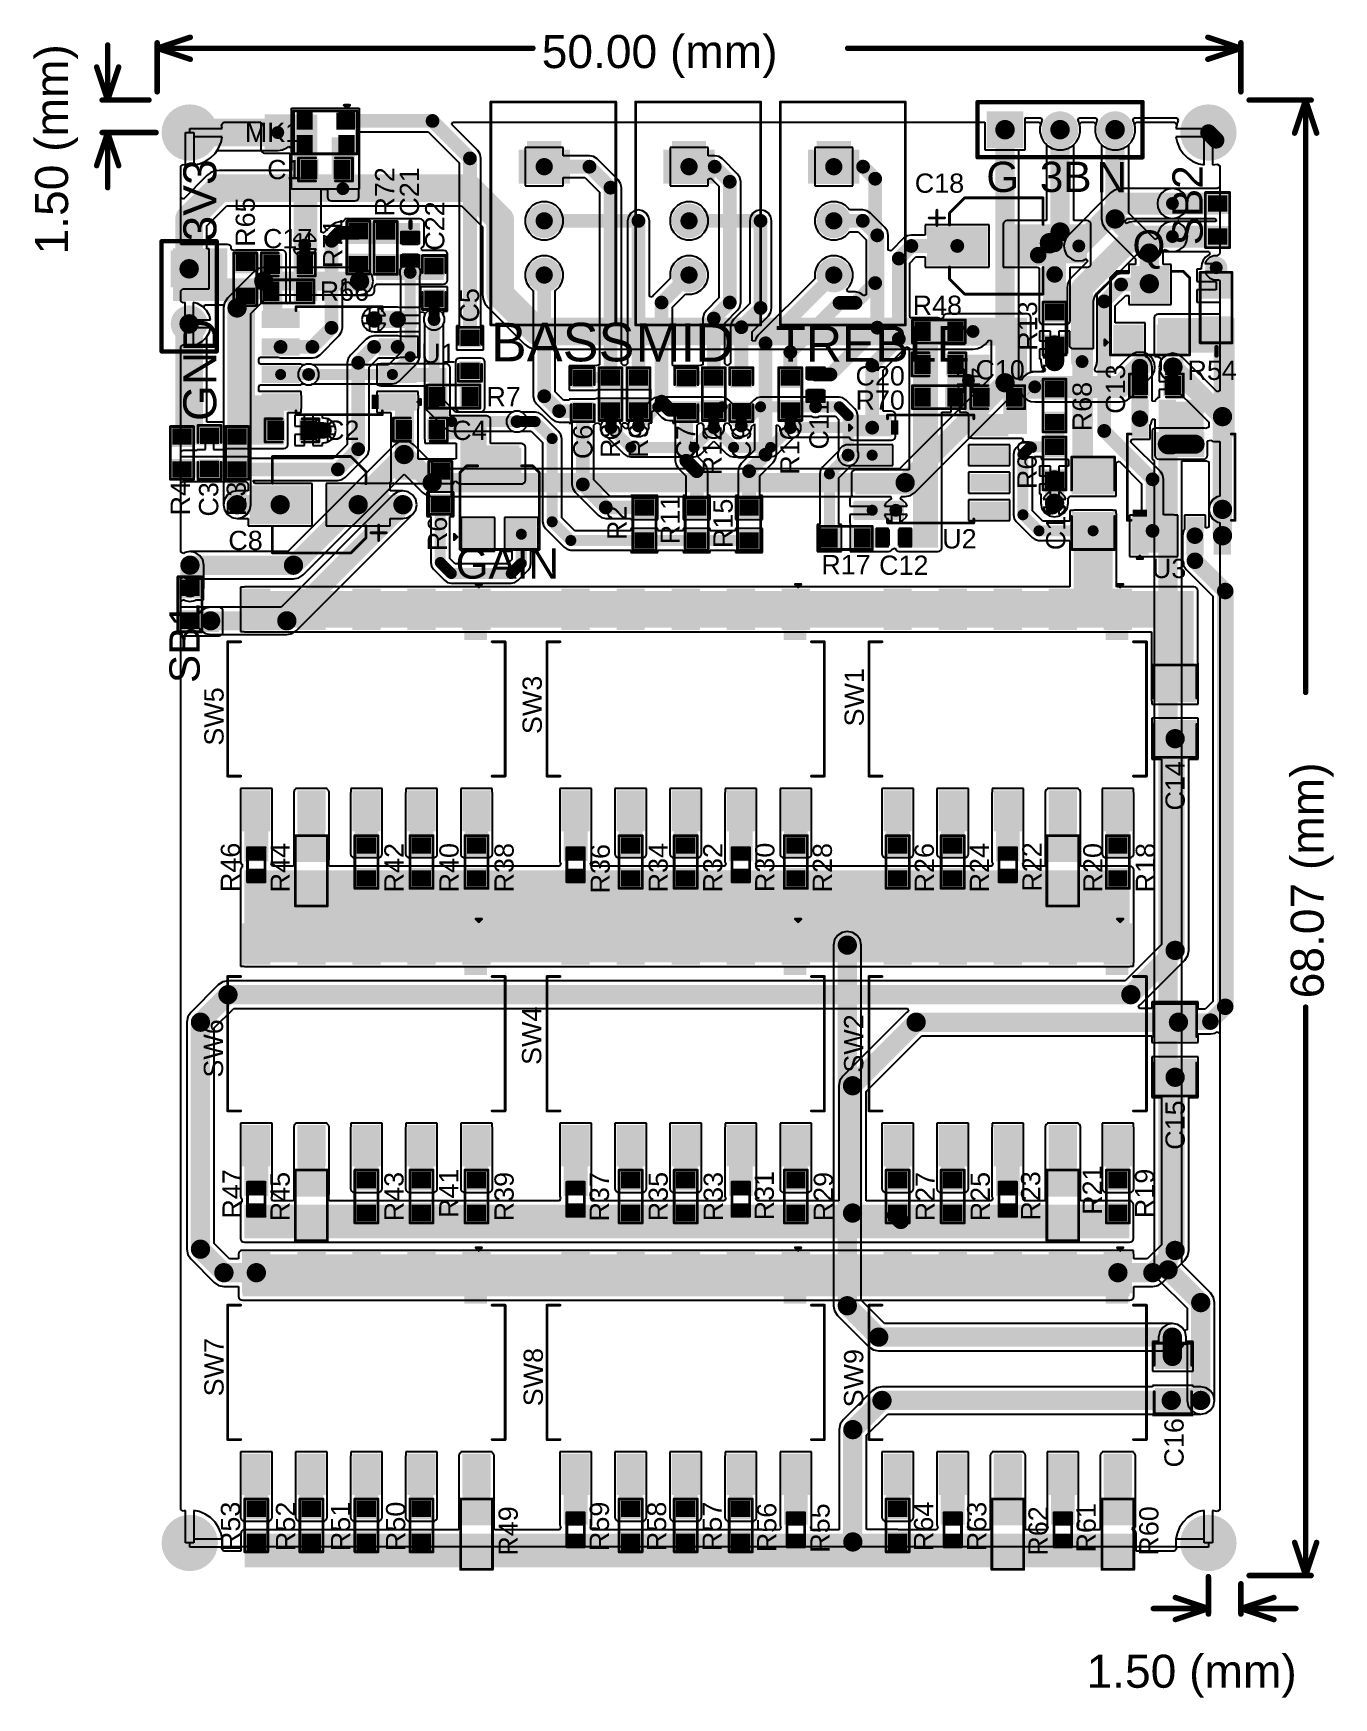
# Model space of a CAD drawing. Header units: millimetres. Extents: x -0.28 to 2.08, y -0.28 to 2.74.
import ezdxf

# ---------------------------------------------------------------- set-up
doc = ezdxf.new("R2010")
doc.units = ezdxf.units.MM
doc.header["$MEASUREMENT"] = 0
for name, color, linetype in [('BottomLayer', 5, 'Continuous'), ('BottomSolder', 6, 'Continuous'), ('Mechanical1', 6, 'Continuous'), ('MultiLayer', 9, 'Continuous'), ('PadHoleLayer', 156, 'Continuous'), ('TopLayer', 1, 'Continuous'), ('TopOverlay', 2, 'Continuous'), ('TopPaste', 8, 'Continuous'), ('TopSolder', 216, 'Continuous'), ('ViaHoleLayer', 16, 'Continuous')]:
    doc.layers.add(name, color=color, linetype=linetype)
doc.styles.add('Arial', font='arial.ttf', dxfattribs={"height": 0.2})

msp = doc.modelspace()

# ---------------------------------------------------------------- texts
at = {"layer": 'Mechanical1', "style": 'Arial'}
for s, p in [('50.00 (mm)', (0.6393, 2.679)), ('1.50 (mm)', (1.629, -0.263))]:
    msp.add_text(s, height=0.06, dxfattribs=at).set_placement(p)
for s, p in [('1.50 (mm)', (-0.221, 2.3405)), ('68.07 (mm)', (2.0599, 0.9893))]:
    msp.add_text(s, height=0.06, rotation=90, dxfattribs=at).set_placement(p)
at = {"layer": 'TopOverlay', "style": 'Arial'}
for s, height, p in [('MK1', 0.035, (0.1001, 2.5447)), ('C1', 0.035, (0.1406, 2.4772)), ('C18', 0.035, (1.317, 2.4525)), ('C17', 0.035, (0.133, 2.3517)), ('R66', 0.035, (0.2361, 2.2564)), ('R48', 0.035, (1.3131, 2.2307)), ('BASS', 0.07, (0.5469, 2.1463)), ('MID', 0.07, (0.8099, 2.1455)), ('TREBLE', 0.065, (1.0638, 2.1455)), ('U1', 0.035, (0.4204, 2.1432)), ('C10', 0.035, (1.4272, 2.1135)), ('R54', 0.035, (1.8123, 2.1125)), ('C20', 0.035, (1.2093, 2.1025)), ('R7', 0.035, (0.5389, 2.0648)), ('R70', 0.035, (1.2093, 2.0585)), ('C2', 0.035, (0.2458, 2.0037)), ('C4', 0.035, (0.4768, 2.0035)), ('C8', 0.035, (0.0701, 1.8035)), ('U2', 0.035, (1.3668, 1.8065)), ('GAIN', 0.055, (0.483, 1.7516)), ('R17', 0.035, (1.1472, 1.7595)), ('C12', 0.035, (1.2522, 1.7585)), ('U3', 0.035, (1.7478, 1.7527))]:
    msp.add_text(s, height=height, dxfattribs=at).set_placement(p)
for s, height, rotation, p in [('3V3', 0.06, 90, (0.0483, 2.3641)), ('G', 0.055, 360, (1.447, 2.4539)), ('3B', 0.055, 360, (1.5441, 2.4539)), ('R72', 0.035, 90, (0.3715, 2.4093)), ('C21', 0.035, 90, (0.4165, 2.4092)), ('N', 0.055, 360, (1.647, 2.4533)), ('SB2', 0.055, 90, (1.84, 2.3572)), ('R65', 0.035, 90, (0.1184, 2.3543)), ('C22', 0.035, 90, (0.4625, 2.3473)), ('R71', 0.035, 90, (0.2771, 2.3156)), ('Q', 0.055, 360, (1.7124, 2.3291)), ('C5', 0.035, 90, (0.5255, 2.2168)), ('R13', 0.035, 90, (1.5394, 2.1656)), ('GND', 0.06, 90, (0.0483, 2.0379)), ('C13', 0.035, 90, (1.699, 2.051)), ('R68', 0.035, 90, (1.6384, 2.0193)), ('C11', 0.035, 90, (1.1605, 1.9861)), ('C6', 0.035, 90, (0.7315, 1.9688)), ('R8', 0.035, 90, (0.7815, 1.9708)), ('R9', 0.035, 90, (0.8325, 1.9708)), ('C7', 0.035, 90, (0.9185, 1.9678)), ('R12', 0.035, 90, (0.9665, 1.9393)), ('C9', 0.035, 90, (1.0195, 1.9668)), ('R16', 0.035, 90, (1.1075, 1.9403)), ('R69', 0.035, 90, (1.5384, 1.9143)), ('R4', 0.035, 90, (0.0004, 1.8664)), ('C3', 0.035, 90, (0.0518, 1.8644)), ('R3', 0.035, 90, (0.1019, 1.8653)), ('R2', 0.035, 90, (0.7934, 1.8218)), ('R11', 0.035, 90, (0.8902, 1.8141)), ('R15', 0.035, 90, (0.9862, 1.8072)), ('C19', 0.035, 90, (1.5905, 1.8033)), ('R6', 0.035, 90, (0.4673, 1.8016)), ('SB1', 0.055, 90, (0.018, 1.5619)), ('SW3', 0.035, 90, (0.6395, 1.4693)), ('SW1', 0.035, 90, (1.2245, 1.4832)), ('SW5', 0.035, 90, (0.0615, 1.4483)), ('C14', 0.035, 90, (1.8074, 1.3304)), ('R46', 0.035, 90, (0.0913, 1.1823)), ('R44', 0.035, 90, (0.1817, 1.1817)), ('R34', 0.035, 90, (0.8684, 1.1817)), ('R30', 0.035, 90, (1.062, 1.1823)), ('R24', 0.035, 90, (1.4519, 1.1817)), ('R22', 0.035, 90, (1.5474, 1.1831)), ('R42', 0.035, 90, (0.3884, 1.1817)), ('R40', 0.035, 90, (0.4884, 1.1817)), ('R38', 0.035, 90, (0.5884, 1.1817)), ('R36', 0.035, 90, (0.763, 1.1799)), ('R32', 0.035, 90, (0.9675, 1.1817)), ('R28', 0.035, 90, (1.1665, 1.1817)), ('R26', 0.035, 90, (1.3518, 1.1817)), ('R20', 0.035, 90, (1.6579, 1.1817)), ('R18', 0.035, 90, (1.7534, 1.1817)), ('SW4', 0.035, 90, (0.6385, 0.8683)), ('SW6', 0.035, 90, (0.0605, 0.8453)), ('SW2', 0.035, 90, (1.2235, 0.8543)), ('C15', 0.035, 90, (1.8074, 0.7142)), ('R47', 0.035, 90, (0.0944, 0.5892)), ('R45', 0.035, 90, (0.1816, 0.5843)), ('R43', 0.035, 90, (0.3884, 0.5843)), ('R41', 0.035, 90, (0.488, 0.5904)), ('R39', 0.035, 90, (0.5884, 0.5843)), ('R37', 0.035, 90, (0.7615, 0.5839)), ('R35', 0.035, 90, (0.8684, 0.5843)), ('R33', 0.035, 90, (0.9684, 0.5843)), ('R31', 0.035, 90, (1.0611, 0.586)), ('R29', 0.035, 90, (1.1684, 0.5843)), ('R27', 0.035, 90, (1.3534, 0.5843)), ('R25', 0.035, 90, (1.4534, 0.5843)), ('R23', 0.035, 90, (1.5449, 0.5855)), ('R21', 0.035, 90, (1.6569, 0.596)), ('R19', 0.035, 90, (1.7519, 0.5901)), ('SW7', 0.035, 90, (0.0615, 0.2663)), ('SW8', 0.035, 90, (0.6415, 0.2483)), ('SW9', 0.035, 90, (1.2235, 0.2463)), ('C16', 0.035, 90, (1.8054, 0.1372)), ('R53', 0.035, 90, (0.0915, -0.0147)), ('R52', 0.035, 90, (0.1915, -0.0147)), ('R51', 0.035, 90, (0.2915, -0.0148)), ('R50', 0.035, 90, (0.3915, -0.0147)), ('R49', 0.035, 90, (0.5959, -0.023)), ('R59', 0.035, 90, (0.7615, -0.0147)), ('R58', 0.035, 90, (0.8655, -0.0147)), ('R57', 0.035, 90, (0.9665, -0.0147)), ('R56', 0.035, 90, (1.0655, -0.0167)), ('R55', 0.035, 90, (1.1623, -0.0177)), ('R64', 0.035, 90, (1.3505, -0.0147)), ('R63', 0.035, 90, (1.447, -0.0148)), ('R62', 0.035, 90, (1.5584, -0.023)), ('R61', 0.035, 90, (1.6457, -0.0173)), ('R60', 0.035, 90, (1.7596, -0.023))]:
    msp.add_text(s, height=height, rotation=rotation, dxfattribs=at).set_placement(p)

# ---------------------------------------------------------------- blocks, each defined once
blk = doc.blocks.new('R___0402_1')
at = {"layer": 'TopLayer'}
for points in [[(-0.0275, -0.0125), (-0.0275, 0.0125), (-0.0095, 0.0125), (-0.0095, -0.0125)], [(0.0095, -0.0125), (0.0095, 0.0125), (0.0275, 0.0125), (0.0275, -0.0125)]]:
    blk.add_hatch(color=1, dxfattribs=at).paths.add_polyline_path(points)
at = {"layer": 'TopPaste'}
for points in [[(-0.0275, -0.0125), (-0.0275, 0.0125), (-0.0095, 0.0125), (-0.0095, -0.0125)], [(0.0095, -0.0125), (0.0095, 0.0125), (0.0275, 0.0125), (0.0275, -0.0125)]]:
    blk.add_hatch(color=8, dxfattribs=at).paths.add_polyline_path(points)
at = {"layer": 'TopSolder'}
for points in [[(-0.0297, -0.0147), (-0.0297, 0.0147), (-0.0073, 0.0147), (-0.0073, -0.0147)], [(0.0073, -0.0147), (0.0073, 0.0147), (0.0297, 0.0147), (0.0297, -0.0147)]]:
    blk.add_hatch(color=216, dxfattribs=at).paths.add_polyline_path(points)
at = {"layer": 'TopOverlay'}
for points, const_width in [([(-0.031, 0.016), (-0.031, -0.016)], 0.005), ([(-0.031, 0.016), (0.031, 0.016)], 0.005), ([(0.031, 0.016), (0.031, -0.016)], 0.005), ([(-0.031, -0.016), (0.031, -0.016)], 0.005), ([(-0.032, -0.017), (0.032, -0.017)], 0.000127)]:
    blk.add_lwpolyline(points, dxfattribs=dict(at, const_width=const_width))
for points, const_width in [([(-0.0323, 0.016, 1), (-0.0297, 0.016, 1)], 0.0025), ([(-0.0323, 0.016, 1), (-0.0297, 0.016, 1)], 0.0025), ([(0.0297, 0.016, 1), (0.0323, 0.016, 1)], 0.0025), ([(0.0297, 0.016, 1), (0.0323, 0.016, 1)], 0.0025), ([(-0.0323, -0.016, 1), (-0.0297, -0.016, 1)], 0.0025), ([(-0.0323, -0.016, 1), (-0.0297, -0.016, 1)], 0.0025), ([(-0.032, -0.017, 1), (-0.032, -0.017, 1)], 0.0000635), ([(0.0297, -0.016, 1), (0.0323, -0.016, 1)], 0.0025), ([(0.0297, -0.016, 1), (0.0323, -0.016, 1)], 0.0025), ([(0.032, -0.017, 1), (0.032, -0.017, 1)], 0.0000635)]:
    blk.add_lwpolyline(points, format="xyb", close=True, dxfattribs=dict(at, const_width=const_width))
blk = doc.blocks.new('3296W__2')
at = {"layer": 'BottomLayer'}
blk.add_hatch(color=5, dxfattribs=at).paths.add_polyline_path([(-0.126, 0.0276), (-0.0709, 0.0276), (-0.0709, -0.0276), (-0.126, -0.0276)])
h = blk.add_hatch(color=5, dxfattribs=at)
edge = h.paths.add_edge_path()
edge.add_arc((0, 0), 0.0276, 0, 360)
h = blk.add_hatch(color=5, dxfattribs=at)
edge = h.paths.add_edge_path()
edge.add_arc((0.0984, 0), 0.0276, 0, 360)
at = {"layer": 'BottomSolder'}
blk.add_hatch(color=6, dxfattribs=at).paths.add_polyline_path([(-0.13, 0.0316), (-0.0669, 0.0316), (-0.0669, -0.0316), (-0.13, -0.0316)])
h = blk.add_hatch(color=6, dxfattribs=at)
edge = h.paths.add_edge_path()
edge.add_arc((0, 0), 0.0316, 0, 360)
h = blk.add_hatch(color=6, dxfattribs=at)
edge = h.paths.add_edge_path()
edge.add_arc((0.0984, 0), 0.0316, 0, 360)
at = {"layer": 'MultiLayer'}
blk.add_hatch(color=9, dxfattribs=at).paths.add_polyline_path([(-0.126, 0.0276), (-0.0709, 0.0276), (-0.0709, -0.0276), (-0.126, -0.0276)])
h = blk.add_hatch(color=9, dxfattribs=at)
edge = h.paths.add_edge_path()
edge.add_arc((0, 0), 0.0276, 0, 360)
h = blk.add_hatch(color=9, dxfattribs=at)
edge = h.paths.add_edge_path()
edge.add_arc((0.0984, 0), 0.0276, 0, 360)
at = {"layer": 'PadHoleLayer'}
h = blk.add_hatch(color=156, dxfattribs=at)
edge = h.paths.add_edge_path()
edge.add_arc((-0.0984, 0), 0.0157, 0, 360)
h = blk.add_hatch(color=156, dxfattribs=at)
edge = h.paths.add_edge_path()
edge.add_arc((0, 0), 0.0157, 0, 360)
h = blk.add_hatch(color=156, dxfattribs=at)
edge = h.paths.add_edge_path()
edge.add_arc((0.0984, 0), 0.0157, 0, 360)
at = {"layer": 'TopLayer'}
blk.add_hatch(color=1, dxfattribs=at).paths.add_polyline_path([(-0.126, 0.0276), (-0.0709, 0.0276), (-0.0709, -0.0276), (-0.126, -0.0276)])
h = blk.add_hatch(color=1, dxfattribs=at)
edge = h.paths.add_edge_path()
edge.add_arc((0, 0), 0.0276, 0, 360)
h = blk.add_hatch(color=1, dxfattribs=at)
edge = h.paths.add_edge_path()
edge.add_arc((0.0984, 0), 0.0276, 0, 360)
at = {"layer": 'TopOverlay'}
for points in [[(-0.145, -0.031), (-0.13, -0.031), (-0.13, 0.031), (-0.145, 0.031)], [(-0.1294, 0.0466), (-0.1294, 0.0316), (-0.0674, 0.0316), (-0.0674, 0.0466)], [(-0.0674, -0.0466), (-0.0674, -0.0316), (-0.1294, -0.0316), (-0.1294, -0.0466)]]:
    blk.add_hatch(color=2, dxfattribs=at).paths.add_polyline_path(points)
at = {"layer": 'TopSolder'}
blk.add_hatch(color=216, dxfattribs=at).paths.add_polyline_path([(-0.13, 0.0316), (-0.0669, 0.0316), (-0.0669, -0.0316), (-0.13, -0.0316)])
h = blk.add_hatch(color=216, dxfattribs=at)
edge = h.paths.add_edge_path()
edge.add_arc((0, 0), 0.0316, 0, 360)
h = blk.add_hatch(color=216, dxfattribs=at)
edge = h.paths.add_edge_path()
edge.add_arc((0.0984, 0), 0.0316, 0, 360)
at = {"layer": 'TopOverlay', "const_width": 0.005}
for points in [[(-0.216, -0.097), (-0.216, 0.13)], [(0.189, 0.13), (-0.216, 0.13)], [(0.189, -0.097), (0.189, 0.13)], [(0.189, -0.097), (-0.216, -0.097)]]:
    blk.add_lwpolyline(points, dxfattribs=at)
at = {"layer": 'TopOverlay', "const_width": 0.0025}
for points in [[(-0.2172, 0.13, 1), (-0.2147, 0.13, 1)], [(-0.2172, 0.13, 1), (-0.2147, 0.13, 1)], [(0.1878, 0.13, 1), (0.1903, 0.13, 1)], [(0.1878, 0.13, 1), (0.1903, 0.13, 1)], [(-0.2172, -0.097, 1), (-0.2147, -0.097, 1)], [(-0.2172, -0.097, 1), (-0.2147, -0.097, 1)], [(0.1878, -0.097, 1), (0.1903, -0.097, 1)], [(0.1878, -0.097, 1), (0.1903, -0.097, 1)]]:
    blk.add_lwpolyline(points, format="xyb", close=True, dxfattribs=at)
blk = doc.blocks.new('3296W__3')
at = {"layer": 'BottomLayer'}
blk.add_hatch(color=5, dxfattribs=at).paths.add_polyline_path([(-0.126, 0.0276), (-0.0709, 0.0276), (-0.0709, -0.0276), (-0.126, -0.0276)])
h = blk.add_hatch(color=5, dxfattribs=at)
edge = h.paths.add_edge_path()
edge.add_arc((0, 0), 0.0276, 0, 360)
h = blk.add_hatch(color=5, dxfattribs=at)
edge = h.paths.add_edge_path()
edge.add_arc((0.0984, 0), 0.0276, 0, 360)
at = {"layer": 'BottomSolder'}
blk.add_hatch(color=6, dxfattribs=at).paths.add_polyline_path([(-0.13, 0.0316), (-0.0669, 0.0316), (-0.0669, -0.0316), (-0.13, -0.0316)])
h = blk.add_hatch(color=6, dxfattribs=at)
edge = h.paths.add_edge_path()
edge.add_arc((0, 0), 0.0316, 0, 360)
h = blk.add_hatch(color=6, dxfattribs=at)
edge = h.paths.add_edge_path()
edge.add_arc((0.0984, 0), 0.0316, 0, 360)
at = {"layer": 'MultiLayer'}
blk.add_hatch(color=9, dxfattribs=at).paths.add_polyline_path([(-0.126, 0.0276), (-0.0709, 0.0276), (-0.0709, -0.0276), (-0.126, -0.0276)])
h = blk.add_hatch(color=9, dxfattribs=at)
edge = h.paths.add_edge_path()
edge.add_arc((0, 0), 0.0276, 0, 360)
h = blk.add_hatch(color=9, dxfattribs=at)
edge = h.paths.add_edge_path()
edge.add_arc((0.0984, 0), 0.0276, 0, 360)
at = {"layer": 'PadHoleLayer'}
h = blk.add_hatch(color=156, dxfattribs=at)
edge = h.paths.add_edge_path()
edge.add_arc((-0.0984, 0), 0.0157, 0, 360)
h = blk.add_hatch(color=156, dxfattribs=at)
edge = h.paths.add_edge_path()
edge.add_arc((0, 0), 0.0157, 0, 360)
h = blk.add_hatch(color=156, dxfattribs=at)
edge = h.paths.add_edge_path()
edge.add_arc((0.0984, 0), 0.0157, 0, 360)
at = {"layer": 'TopLayer'}
blk.add_hatch(color=1, dxfattribs=at).paths.add_polyline_path([(-0.126, 0.0276), (-0.0709, 0.0276), (-0.0709, -0.0276), (-0.126, -0.0276)])
h = blk.add_hatch(color=1, dxfattribs=at)
edge = h.paths.add_edge_path()
edge.add_arc((0, 0), 0.0276, 0, 360)
h = blk.add_hatch(color=1, dxfattribs=at)
edge = h.paths.add_edge_path()
edge.add_arc((0.0984, 0), 0.0276, 0, 360)
at = {"layer": 'TopOverlay'}
for points in [[(-0.145, -0.031), (-0.13, -0.031), (-0.13, 0.031), (-0.145, 0.031)], [(-0.1294, 0.0466), (-0.1294, 0.0316), (-0.0674, 0.0316), (-0.0674, 0.0466)], [(-0.0674, -0.0466), (-0.0674, -0.0316), (-0.1294, -0.0316), (-0.1294, -0.0466)]]:
    blk.add_hatch(color=2, dxfattribs=at).paths.add_polyline_path(points)
at = {"layer": 'TopSolder'}
blk.add_hatch(color=216, dxfattribs=at).paths.add_polyline_path([(-0.13, 0.0316), (-0.0669, 0.0316), (-0.0669, -0.0316), (-0.13, -0.0316)])
h = blk.add_hatch(color=216, dxfattribs=at)
edge = h.paths.add_edge_path()
edge.add_arc((0, 0), 0.0316, 0, 360)
h = blk.add_hatch(color=216, dxfattribs=at)
edge = h.paths.add_edge_path()
edge.add_arc((0.0984, 0), 0.0316, 0, 360)
at = {"layer": 'TopOverlay', "const_width": 0.005}
for points in [[(-0.216, -0.097), (-0.216, 0.13)], [(0.189, 0.13), (-0.216, 0.13)], [(0.189, -0.097), (0.189, 0.13)], [(0.189, -0.097), (-0.216, -0.097)]]:
    blk.add_lwpolyline(points, dxfattribs=at)
at = {"layer": 'TopOverlay', "const_width": 0.0025}
for points in [[(-0.2172, 0.13, 1), (-0.2147, 0.13, 1)], [(-0.2172, 0.13, 1), (-0.2147, 0.13, 1)], [(0.1878, 0.13, 1), (0.1903, 0.13, 1)], [(0.1878, 0.13, 1), (0.1903, 0.13, 1)], [(-0.2172, -0.097, 1), (-0.2147, -0.097, 1)], [(-0.2172, -0.097, 1), (-0.2147, -0.097, 1)], [(0.1878, -0.097, 1), (0.1903, -0.097, 1)], [(0.1878, -0.097, 1), (0.1903, -0.097, 1)]]:
    blk.add_lwpolyline(points, format="xyb", close=True, dxfattribs=at)
blk = doc.blocks.new('3296W__4')
at = {"layer": 'BottomLayer'}
blk.add_hatch(color=5, dxfattribs=at).paths.add_polyline_path([(-0.126, 0.0276), (-0.0709, 0.0276), (-0.0709, -0.0276), (-0.126, -0.0276)])
h = blk.add_hatch(color=5, dxfattribs=at)
edge = h.paths.add_edge_path()
edge.add_arc((0, 0), 0.0276, 0, 360)
h = blk.add_hatch(color=5, dxfattribs=at)
edge = h.paths.add_edge_path()
edge.add_arc((0.0984, 0), 0.0276, 0, 360)
at = {"layer": 'BottomSolder'}
blk.add_hatch(color=6, dxfattribs=at).paths.add_polyline_path([(-0.13, 0.0316), (-0.0669, 0.0316), (-0.0669, -0.0316), (-0.13, -0.0316)])
h = blk.add_hatch(color=6, dxfattribs=at)
edge = h.paths.add_edge_path()
edge.add_arc((0, 0), 0.0316, 0, 360)
h = blk.add_hatch(color=6, dxfattribs=at)
edge = h.paths.add_edge_path()
edge.add_arc((0.0984, 0), 0.0316, 0, 360)
at = {"layer": 'MultiLayer'}
blk.add_hatch(color=9, dxfattribs=at).paths.add_polyline_path([(-0.126, 0.0276), (-0.0709, 0.0276), (-0.0709, -0.0276), (-0.126, -0.0276)])
h = blk.add_hatch(color=9, dxfattribs=at)
edge = h.paths.add_edge_path()
edge.add_arc((0, 0), 0.0276, 0, 360)
h = blk.add_hatch(color=9, dxfattribs=at)
edge = h.paths.add_edge_path()
edge.add_arc((0.0984, 0), 0.0276, 0, 360)
at = {"layer": 'PadHoleLayer'}
h = blk.add_hatch(color=156, dxfattribs=at)
edge = h.paths.add_edge_path()
edge.add_arc((-0.0984, 0), 0.0157, 0, 360)
h = blk.add_hatch(color=156, dxfattribs=at)
edge = h.paths.add_edge_path()
edge.add_arc((0, 0), 0.0157, 0, 360)
h = blk.add_hatch(color=156, dxfattribs=at)
edge = h.paths.add_edge_path()
edge.add_arc((0.0984, 0), 0.0157, 0, 360)
at = {"layer": 'TopLayer'}
blk.add_hatch(color=1, dxfattribs=at).paths.add_polyline_path([(-0.126, 0.0276), (-0.0709, 0.0276), (-0.0709, -0.0276), (-0.126, -0.0276)])
h = blk.add_hatch(color=1, dxfattribs=at)
edge = h.paths.add_edge_path()
edge.add_arc((0, 0), 0.0276, 0, 360)
h = blk.add_hatch(color=1, dxfattribs=at)
edge = h.paths.add_edge_path()
edge.add_arc((0.0984, 0), 0.0276, 0, 360)
at = {"layer": 'TopOverlay'}
for points in [[(-0.145, -0.031), (-0.13, -0.031), (-0.13, 0.031), (-0.145, 0.031)], [(-0.1294, 0.0466), (-0.1294, 0.0316), (-0.0674, 0.0316), (-0.0674, 0.0466)], [(-0.0674, -0.0466), (-0.0674, -0.0316), (-0.1294, -0.0316), (-0.1294, -0.0466)]]:
    blk.add_hatch(color=2, dxfattribs=at).paths.add_polyline_path(points)
at = {"layer": 'TopSolder'}
blk.add_hatch(color=216, dxfattribs=at).paths.add_polyline_path([(-0.13, 0.0316), (-0.0669, 0.0316), (-0.0669, -0.0316), (-0.13, -0.0316)])
h = blk.add_hatch(color=216, dxfattribs=at)
edge = h.paths.add_edge_path()
edge.add_arc((0, 0), 0.0316, 0, 360)
h = blk.add_hatch(color=216, dxfattribs=at)
edge = h.paths.add_edge_path()
edge.add_arc((0.0984, 0), 0.0316, 0, 360)
at = {"layer": 'TopOverlay', "const_width": 0.005}
for points in [[(0.189, 0.13), (-0.216, 0.13)], [(-0.216, -0.097), (-0.216, 0.13)], [(0.189, -0.097), (0.189, 0.13)], [(0.189, -0.097), (-0.216, -0.097)]]:
    blk.add_lwpolyline(points, dxfattribs=at)
at = {"layer": 'TopOverlay', "const_width": 0.0025}
for points in [[(-0.2172, 0.13, 1), (-0.2147, 0.13, 1)], [(-0.2172, 0.13, 1), (-0.2147, 0.13, 1)], [(0.1878, 0.13, 1), (0.1903, 0.13, 1)], [(0.1878, 0.13, 1), (0.1903, 0.13, 1)], [(-0.2172, -0.097, 1), (-0.2147, -0.097, 1)], [(-0.2172, -0.097, 1), (-0.2147, -0.097, 1)], [(0.1878, -0.097, 1), (0.1903, -0.097, 1)], [(0.1878, -0.097, 1), (0.1903, -0.097, 1)]]:
    blk.add_lwpolyline(points, format="xyb", close=True, dxfattribs=at)
blk = doc.blocks.new('SOIC_8_5')
at = {"layer": 'TopLayer'}
for points in [[(-0.0758, 0.0868), (-0.0758, 0.0632), (-0.1368, 0.0632), (-0.1368, 0.0868)], [(0.1368, 0.0868), (0.1368, 0.0632), (0.0758, 0.0632), (0.0758, 0.0868)], [(-0.0758, 0.0368), (-0.0758, 0.0132), (-0.1368, 0.0132), (-0.1368, 0.0368)], [(0.1368, 0.0368), (0.1368, 0.0132), (0.0758, 0.0132), (0.0758, 0.0368)], [(-0.0758, -0.0132), (-0.0758, -0.0368), (-0.1368, -0.0368), (-0.1368, -0.0132)], [(0.1368, -0.0132), (0.1368, -0.0368), (0.0758, -0.0368), (0.0758, -0.0132)], [(-0.0758, -0.0632), (-0.0758, -0.0868), (-0.1368, -0.0868), (-0.1368, -0.0632)], [(0.1368, -0.0632), (0.1368, -0.0868), (0.0758, -0.0868), (0.0758, -0.0632)]]:
    blk.add_hatch(color=1, dxfattribs=at).paths.add_polyline_path(points)
at = {"layer": 'TopOverlay'}
blk.add_hatch(color=2, dxfattribs=at).paths.add_polyline_path([(-0.072, 0.062), (-0.059, 0.062), (-0.059, 0.088), (-0.072, 0.088)])
at = {"layer": 'TopPaste'}
for points in [[(-0.0758, 0.0868), (-0.0758, 0.0632), (-0.1368, 0.0632), (-0.1368, 0.0868)], [(0.1368, 0.0868), (0.1368, 0.0632), (0.0758, 0.0632), (0.0758, 0.0868)], [(-0.0758, 0.0368), (-0.0758, 0.0132), (-0.1368, 0.0132), (-0.1368, 0.0368)], [(0.1368, 0.0368), (0.1368, 0.0132), (0.0758, 0.0132), (0.0758, 0.0368)], [(-0.0758, -0.0132), (-0.0758, -0.0368), (-0.1368, -0.0368), (-0.1368, -0.0132)], [(0.1368, -0.0132), (0.1368, -0.0368), (0.0758, -0.0368), (0.0758, -0.0132)], [(-0.0758, -0.0632), (-0.0758, -0.0868), (-0.1368, -0.0868), (-0.1368, -0.0632)], [(0.1368, -0.0632), (0.1368, -0.0868), (0.0758, -0.0868), (0.0758, -0.0632)]]:
    blk.add_hatch(color=8, dxfattribs=at).paths.add_polyline_path(points)
at = {"layer": 'TopSolder'}
for points in [[(-0.0718, 0.0908), (-0.0718, 0.0592), (-0.1408, 0.0592), (-0.1408, 0.0908)], [(0.1408, 0.0908), (0.1408, 0.0592), (0.0718, 0.0592), (0.0718, 0.0908)], [(-0.0718, 0.0408), (-0.0718, 0.0092), (-0.1408, 0.0092), (-0.1408, 0.0408)], [(0.1408, 0.0408), (0.1408, 0.0092), (0.0718, 0.0092), (0.0718, 0.0408)], [(-0.0718, -0.0092), (-0.0718, -0.0408), (-0.1408, -0.0408), (-0.1408, -0.0092)], [(0.1408, -0.0092), (0.1408, -0.0408), (0.0718, -0.0408), (0.0718, -0.0092)], [(-0.0718, -0.0592), (-0.0718, -0.0908), (-0.1408, -0.0908), (-0.1408, -0.0592)], [(0.1408, -0.0592), (0.1408, -0.0908), (0.0718, -0.0908), (0.0718, -0.0592)]]:
    blk.add_hatch(color=216, dxfattribs=at).paths.add_polyline_path(points)
at = {"layer": 'TopOverlay', "const_width": 0.005}
for points in [[(-0.0784, 0.098), (-0.0784, 0.091)], [(-0.0784, 0.098), (0.0784, 0.098)], [(0.0784, 0.098), (0.0784, 0.091)], [(-0.148, 0.08), (-0.143, 0.075)], [(-0.148, 0.08), (-0.148, 0.07)], [(-0.143, 0.075), (-0.148, 0.07)], [(-0.0784, -0.091), (-0.0784, -0.098)], [(0.0784, -0.091), (0.0784, -0.098)], [(-0.0784, -0.098), (0.0784, -0.098)]]:
    blk.add_lwpolyline(points, dxfattribs=at)
at = {"layer": 'TopOverlay', "const_width": 0.0025}
for points in [[(-0.0796, 0.098, 1), (-0.0771, 0.098, 1)], [(-0.0796, 0.098, 1), (-0.0771, 0.098, 1)], [(-0.0796, 0.091, 1), (-0.0771, 0.091, 1)], [(0.0771, 0.098, 1), (0.0796, 0.098, 1)], [(0.0771, 0.098, 1), (0.0796, 0.098, 1)], [(0.0771, 0.091, 1), (0.0796, 0.091, 1)], [(-0.1492, 0.08, 1), (-0.1467, 0.08, 1)], [(-0.1492, 0.08, 1), (-0.1467, 0.08, 1)], [(-0.1492, 0.07, 1), (-0.1467, 0.07, 1)], [(-0.1492, 0.07, 1), (-0.1467, 0.07, 1)], [(-0.1442, 0.075, 1), (-0.1417, 0.075, 1)], [(-0.1442, 0.075, 1), (-0.1417, 0.075, 1)], [(-0.0796, -0.091, 1), (-0.0771, -0.091, 1)], [(0.0771, -0.091, 1), (0.0796, -0.091, 1)], [(-0.0796, -0.098, 1), (-0.0771, -0.098, 1)], [(-0.0796, -0.098, 1), (-0.0771, -0.098, 1)], [(0.0771, -0.098, 1), (0.0796, -0.098, 1)], [(0.0771, -0.098, 1), (0.0796, -0.098, 1)]]:
    blk.add_lwpolyline(points, format="xyb", close=True, dxfattribs=at)
blk = doc.blocks.new('SOIC_8_6')
at = {"layer": 'TopLayer'}
for points in [[(-0.0758, 0.0868), (-0.0758, 0.0632), (-0.1368, 0.0632), (-0.1368, 0.0868)], [(0.1368, 0.0868), (0.1368, 0.0632), (0.0758, 0.0632), (0.0758, 0.0868)], [(-0.0758, 0.0368), (-0.0758, 0.0132), (-0.1368, 0.0132), (-0.1368, 0.0368)], [(0.1368, 0.0368), (0.1368, 0.0132), (0.0758, 0.0132), (0.0758, 0.0368)], [(-0.0758, -0.0132), (-0.0758, -0.0368), (-0.1368, -0.0368), (-0.1368, -0.0132)], [(0.1368, -0.0132), (0.1368, -0.0368), (0.0758, -0.0368), (0.0758, -0.0132)], [(-0.0758, -0.0632), (-0.0758, -0.0868), (-0.1368, -0.0868), (-0.1368, -0.0632)], [(0.1368, -0.0632), (0.1368, -0.0868), (0.0758, -0.0868), (0.0758, -0.0632)]]:
    blk.add_hatch(color=1, dxfattribs=at).paths.add_polyline_path(points)
at = {"layer": 'TopOverlay'}
blk.add_hatch(color=2, dxfattribs=at).paths.add_polyline_path([(-0.072, 0.062), (-0.059, 0.062), (-0.059, 0.088), (-0.072, 0.088)])
at = {"layer": 'TopPaste'}
for points in [[(-0.0758, 0.0868), (-0.0758, 0.0632), (-0.1368, 0.0632), (-0.1368, 0.0868)], [(0.1368, 0.0868), (0.1368, 0.0632), (0.0758, 0.0632), (0.0758, 0.0868)], [(-0.0758, 0.0368), (-0.0758, 0.0132), (-0.1368, 0.0132), (-0.1368, 0.0368)], [(0.1368, 0.0368), (0.1368, 0.0132), (0.0758, 0.0132), (0.0758, 0.0368)], [(-0.0758, -0.0132), (-0.0758, -0.0368), (-0.1368, -0.0368), (-0.1368, -0.0132)], [(0.1368, -0.0132), (0.1368, -0.0368), (0.0758, -0.0368), (0.0758, -0.0132)], [(-0.0758, -0.0632), (-0.0758, -0.0868), (-0.1368, -0.0868), (-0.1368, -0.0632)], [(0.1368, -0.0632), (0.1368, -0.0868), (0.0758, -0.0868), (0.0758, -0.0632)]]:
    blk.add_hatch(color=8, dxfattribs=at).paths.add_polyline_path(points)
at = {"layer": 'TopSolder'}
for points in [[(-0.0718, 0.0908), (-0.0718, 0.0592), (-0.1408, 0.0592), (-0.1408, 0.0908)], [(0.1408, 0.0908), (0.1408, 0.0592), (0.0718, 0.0592), (0.0718, 0.0908)], [(-0.0718, 0.0408), (-0.0718, 0.0092), (-0.1408, 0.0092), (-0.1408, 0.0408)], [(0.1408, 0.0408), (0.1408, 0.0092), (0.0718, 0.0092), (0.0718, 0.0408)], [(-0.0718, -0.0092), (-0.0718, -0.0408), (-0.1408, -0.0408), (-0.1408, -0.0092)], [(0.1408, -0.0092), (0.1408, -0.0408), (0.0718, -0.0408), (0.0718, -0.0092)], [(-0.0718, -0.0592), (-0.0718, -0.0908), (-0.1408, -0.0908), (-0.1408, -0.0592)], [(0.1408, -0.0592), (0.1408, -0.0908), (0.0718, -0.0908), (0.0718, -0.0592)]]:
    blk.add_hatch(color=216, dxfattribs=at).paths.add_polyline_path(points)
at = {"layer": 'TopOverlay', "const_width": 0.005}
for points in [[(-0.0784, 0.091), (-0.0784, 0.098)], [(-0.0784, 0.098), (0.0784, 0.098)], [(0.0784, 0.091), (0.0784, 0.098)], [(-0.148, 0.08), (-0.143, 0.075)], [(-0.148, 0.07), (-0.148, 0.08)], [(-0.148, 0.07), (-0.143, 0.075)], [(-0.0784, -0.098), (-0.0784, -0.091)], [(0.0784, -0.098), (0.0784, -0.091)], [(-0.0784, -0.098), (0.0784, -0.098)]]:
    blk.add_lwpolyline(points, dxfattribs=at)
at = {"layer": 'TopOverlay', "const_width": 0.0025}
for points in [[(-0.0796, 0.098, 1), (-0.0771, 0.098, 1)], [(-0.0796, 0.098, 1), (-0.0771, 0.098, 1)], [(-0.0796, 0.091, 1), (-0.0771, 0.091, 1)], [(0.0771, 0.098, 1), (0.0796, 0.098, 1)], [(0.0771, 0.098, 1), (0.0796, 0.098, 1)], [(0.0771, 0.091, 1), (0.0796, 0.091, 1)], [(-0.1492, 0.08, 1), (-0.1467, 0.08, 1)], [(-0.1492, 0.08, 1), (-0.1467, 0.08, 1)], [(-0.1492, 0.07, 1), (-0.1467, 0.07, 1)], [(-0.1492, 0.07, 1), (-0.1467, 0.07, 1)], [(-0.1442, 0.075, 1), (-0.1417, 0.075, 1)], [(-0.1442, 0.075, 1), (-0.1417, 0.075, 1)], [(-0.0796, -0.091, 1), (-0.0771, -0.091, 1)], [(0.0771, -0.091, 1), (0.0796, -0.091, 1)], [(-0.0796, -0.098, 1), (-0.0771, -0.098, 1)], [(-0.0796, -0.098, 1), (-0.0771, -0.098, 1)], [(0.0771, -0.098, 1), (0.0796, -0.098, 1)], [(0.0771, -0.098, 1), (0.0796, -0.098, 1)]]:
    blk.add_lwpolyline(points, format="xyb", close=True, dxfattribs=at)
blk = doc.blocks.new('SOIC_8_7')
at = {"layer": 'TopLayer'}
for points in [[(-0.0758, 0.0868), (-0.0758, 0.0632), (-0.1368, 0.0632), (-0.1368, 0.0868)], [(0.1368, 0.0868), (0.1368, 0.0632), (0.0758, 0.0632), (0.0758, 0.0868)], [(-0.0758, 0.0368), (-0.0758, 0.0132), (-0.1368, 0.0132), (-0.1368, 0.0368)], [(0.1368, 0.0368), (0.1368, 0.0132), (0.0758, 0.0132), (0.0758, 0.0368)], [(-0.0758, -0.0132), (-0.0758, -0.0368), (-0.1368, -0.0368), (-0.1368, -0.0132)], [(0.1368, -0.0132), (0.1368, -0.0368), (0.0758, -0.0368), (0.0758, -0.0132)], [(-0.0758, -0.0632), (-0.0758, -0.0868), (-0.1368, -0.0868), (-0.1368, -0.0632)], [(0.1368, -0.0632), (0.1368, -0.0868), (0.0758, -0.0868), (0.0758, -0.0632)]]:
    blk.add_hatch(color=1, dxfattribs=at).paths.add_polyline_path(points)
at = {"layer": 'TopOverlay'}
blk.add_hatch(color=2, dxfattribs=at).paths.add_polyline_path([(-0.072, 0.062), (-0.059, 0.062), (-0.059, 0.088), (-0.072, 0.088)])
at = {"layer": 'TopPaste'}
for points in [[(-0.0758, 0.0868), (-0.0758, 0.0632), (-0.1368, 0.0632), (-0.1368, 0.0868)], [(0.1368, 0.0868), (0.1368, 0.0632), (0.0758, 0.0632), (0.0758, 0.0868)], [(-0.0758, 0.0368), (-0.0758, 0.0132), (-0.1368, 0.0132), (-0.1368, 0.0368)], [(0.1368, 0.0368), (0.1368, 0.0132), (0.0758, 0.0132), (0.0758, 0.0368)], [(-0.0758, -0.0132), (-0.0758, -0.0368), (-0.1368, -0.0368), (-0.1368, -0.0132)], [(0.1368, -0.0132), (0.1368, -0.0368), (0.0758, -0.0368), (0.0758, -0.0132)], [(-0.0758, -0.0632), (-0.0758, -0.0868), (-0.1368, -0.0868), (-0.1368, -0.0632)], [(0.1368, -0.0632), (0.1368, -0.0868), (0.0758, -0.0868), (0.0758, -0.0632)]]:
    blk.add_hatch(color=8, dxfattribs=at).paths.add_polyline_path(points)
at = {"layer": 'TopSolder'}
for points in [[(-0.0718, 0.0908), (-0.0718, 0.0592), (-0.1408, 0.0592), (-0.1408, 0.0908)], [(0.1408, 0.0908), (0.1408, 0.0592), (0.0718, 0.0592), (0.0718, 0.0908)], [(-0.0718, 0.0408), (-0.0718, 0.0092), (-0.1408, 0.0092), (-0.1408, 0.0408)], [(0.1408, 0.0408), (0.1408, 0.0092), (0.0718, 0.0092), (0.0718, 0.0408)], [(-0.0718, -0.0092), (-0.0718, -0.0408), (-0.1408, -0.0408), (-0.1408, -0.0092)], [(0.1408, -0.0092), (0.1408, -0.0408), (0.0718, -0.0408), (0.0718, -0.0092)], [(-0.0718, -0.0592), (-0.0718, -0.0908), (-0.1408, -0.0908), (-0.1408, -0.0592)], [(0.1408, -0.0592), (0.1408, -0.0908), (0.0718, -0.0908), (0.0718, -0.0592)]]:
    blk.add_hatch(color=216, dxfattribs=at).paths.add_polyline_path(points)
at = {"layer": 'TopOverlay', "const_width": 0.005}
for points in [[(-0.0784, 0.098), (-0.0784, 0.091)], [(0.0784, 0.098), (-0.0784, 0.098)], [(0.0784, 0.098), (0.0784, 0.091)], [(-0.143, 0.075), (-0.148, 0.08)], [(-0.148, 0.08), (-0.148, 0.07)], [(-0.143, 0.075), (-0.148, 0.07)], [(-0.0784, -0.091), (-0.0784, -0.098)], [(0.0784, -0.091), (0.0784, -0.098)], [(0.0784, -0.098), (-0.0784, -0.098)]]:
    blk.add_lwpolyline(points, dxfattribs=at)
at = {"layer": 'TopOverlay', "const_width": 0.0025}
for points in [[(-0.0796, 0.098, 1), (-0.0771, 0.098, 1)], [(-0.0796, 0.098, 1), (-0.0771, 0.098, 1)], [(-0.0796, 0.091, 1), (-0.0771, 0.091, 1)], [(0.0771, 0.098, 1), (0.0796, 0.098, 1)], [(0.0771, 0.098, 1), (0.0796, 0.098, 1)], [(0.0771, 0.091, 1), (0.0796, 0.091, 1)], [(-0.1492, 0.08, 1), (-0.1467, 0.08, 1)], [(-0.1492, 0.08, 1), (-0.1467, 0.08, 1)], [(-0.1492, 0.07, 1), (-0.1467, 0.07, 1)], [(-0.1492, 0.07, 1), (-0.1467, 0.07, 1)], [(-0.1442, 0.075, 1), (-0.1417, 0.075, 1)], [(-0.1442, 0.075, 1), (-0.1417, 0.075, 1)], [(-0.0796, -0.091, 1), (-0.0771, -0.091, 1)], [(0.0771, -0.091, 1), (0.0796, -0.091, 1)], [(-0.0796, -0.098, 1), (-0.0771, -0.098, 1)], [(-0.0796, -0.098, 1), (-0.0771, -0.098, 1)], [(0.0771, -0.098, 1), (0.0796, -0.098, 1)], [(0.0771, -0.098, 1), (0.0796, -0.098, 1)]]:
    blk.add_lwpolyline(points, format="xyb", close=True, dxfattribs=at)
blk = doc.blocks.new('DSIC05LS_P__8')
at = {"layer": 'TopLayer'}
for points in [[(-0.1496, 0.2217), (-0.1496, 0.1783), (-0.2165, 0.1783), (-0.2165, 0.2217)], [(0.2165, 0.2217), (0.2165, 0.1783), (0.1496, 0.1783), (0.1496, 0.2217)], [(-0.1496, 0.1217), (-0.1496, 0.0783), (-0.2165, 0.0783), (-0.2165, 0.1217)], [(0.2165, 0.1217), (0.2165, 0.0783), (0.1496, 0.0783), (0.1496, 0.1217)], [(-0.1496, 0.0217), (-0.1496, -0.0217), (-0.2165, -0.0217), (-0.2165, 0.0217)], [(0.2165, 0.0217), (0.2165, -0.0217), (0.1496, -0.0217), (0.1496, 0.0217)], [(-0.1496, -0.0783), (-0.1496, -0.1217), (-0.2165, -0.1217), (-0.2165, -0.0783)], [(0.2165, -0.0783), (0.2165, -0.1217), (0.1496, -0.1217), (0.1496, -0.0783)], [(-0.1496, -0.1783), (-0.1496, -0.2217), (-0.2165, -0.2217), (-0.2165, -0.1783)], [(0.2165, -0.1783), (0.2165, -0.2217), (0.1496, -0.2217), (0.1496, -0.1783)]]:
    blk.add_hatch(color=1, dxfattribs=at).paths.add_polyline_path(points)
at = {"layer": 'TopOverlay'}
blk.add_hatch(color=2, dxfattribs=at).paths.add_polyline_path([(-0.144, 0.178), (-0.127, 0.178), (-0.127, 0.219), (-0.144, 0.219)])
at = {"layer": 'TopPaste'}
for points in [[(-0.1496, 0.2217), (-0.1496, 0.1783), (-0.2165, 0.1783), (-0.2165, 0.2217)], [(0.2165, 0.2217), (0.2165, 0.1783), (0.1496, 0.1783), (0.1496, 0.2217)], [(-0.1496, 0.1217), (-0.1496, 0.0783), (-0.2165, 0.0783), (-0.2165, 0.1217)], [(0.2165, 0.1217), (0.2165, 0.0783), (0.1496, 0.0783), (0.1496, 0.1217)], [(-0.1496, 0.0217), (-0.1496, -0.0217), (-0.2165, -0.0217), (-0.2165, 0.0217)], [(0.2165, 0.0217), (0.2165, -0.0217), (0.1496, -0.0217), (0.1496, 0.0217)], [(-0.1496, -0.0783), (-0.1496, -0.1217), (-0.2165, -0.1217), (-0.2165, -0.0783)], [(0.2165, -0.0783), (0.2165, -0.1217), (0.1496, -0.1217), (0.1496, -0.0783)], [(-0.1496, -0.1783), (-0.1496, -0.2217), (-0.2165, -0.2217), (-0.2165, -0.1783)], [(0.2165, -0.1783), (0.2165, -0.2217), (0.1496, -0.2217), (0.1496, -0.1783)]]:
    blk.add_hatch(color=8, dxfattribs=at).paths.add_polyline_path(points)
at = {"layer": 'TopSolder'}
for points in [[(-0.1456, 0.2257), (-0.1456, 0.1743), (-0.2205, 0.1743), (-0.2205, 0.2257)], [(0.2205, 0.2257), (0.2205, 0.1743), (0.1456, 0.1743), (0.1456, 0.2257)], [(-0.1456, 0.1257), (-0.1456, 0.0743), (-0.2205, 0.0743), (-0.2205, 0.1257)], [(0.2205, 0.1257), (0.2205, 0.0743), (0.1456, 0.0743), (0.1456, 0.1257)], [(-0.1456, 0.0257), (-0.1456, -0.0257), (-0.2205, -0.0257), (-0.2205, 0.0257)], [(0.2205, 0.0257), (0.2205, -0.0257), (0.1456, -0.0257), (0.1456, 0.0257)], [(-0.1456, -0.0743), (-0.1456, -0.1257), (-0.2205, -0.1257), (-0.2205, -0.0743)], [(0.2205, -0.0743), (0.2205, -0.1257), (0.1456, -0.1257), (0.1456, -0.0743)], [(-0.1456, -0.1743), (-0.1456, -0.2257), (-0.2205, -0.2257), (-0.2205, -0.1743)], [(0.2205, -0.1743), (0.2205, -0.2257), (0.1456, -0.2257), (0.1456, -0.1743)]]:
    blk.add_hatch(color=216, dxfattribs=at).paths.add_polyline_path(points)
at = {"layer": 'TopOverlay', "const_width": 0.005}
for points in [[(0.1201, 0.252), (-0.124, 0.252)], [(-0.124, 0.2283), (-0.124, 0.252)], [(0.1201, 0.2283), (0.1201, 0.252)], [(-0.2284, 0.1992), (-0.2284, 0.2092)], [(-0.2234, 0.2042), (-0.2284, 0.2092)], [(-0.2284, 0.1992), (-0.2234, 0.2042)], [(-0.124, -0.252), (-0.124, -0.2283)], [(0.1201, -0.252), (0.1201, -0.2283)], [(0.1201, -0.252), (-0.124, -0.252)]]:
    blk.add_lwpolyline(points, dxfattribs=at)
at = {"layer": 'TopOverlay', "const_width": 0.0025}
for points in [[(-0.1253, 0.252, 1), (-0.1228, 0.252, 1)], [(-0.1253, 0.252, 1), (-0.1228, 0.252, 1)], [(0.1188, 0.252, 1), (0.1213, 0.252, 1)], [(0.1188, 0.252, 1), (0.1213, 0.252, 1)], [(-0.2296, 0.2092, 1), (-0.2271, 0.2092, 1)], [(-0.2296, 0.2092, 1), (-0.2271, 0.2092, 1)], [(-0.1253, 0.2283, 1), (-0.1228, 0.2283, 1)], [(0.1188, 0.2283, 1), (0.1213, 0.2283, 1)], [(-0.2296, 0.1992, 1), (-0.2271, 0.1992, 1)], [(-0.2296, 0.1992, 1), (-0.2271, 0.1992, 1)], [(-0.2246, 0.2042, 1), (-0.2221, 0.2042, 1)], [(-0.2246, 0.2042, 1), (-0.2221, 0.2042, 1)], [(-0.1253, -0.2283, 1), (-0.1228, -0.2283, 1)], [(0.1188, -0.2283, 1), (0.1213, -0.2283, 1)], [(-0.1253, -0.252, 1), (-0.1228, -0.252, 1)], [(-0.1253, -0.252, 1), (-0.1228, -0.252, 1)], [(0.1188, -0.252, 1), (0.1213, -0.252, 1)], [(0.1188, -0.252, 1), (0.1213, -0.252, 1)]]:
    blk.add_lwpolyline(points, format="xyb", close=True, dxfattribs=at)
blk = doc.blocks.new('DSIC05LS_P__9')
at = {"layer": 'TopLayer'}
for points in [[(-0.1496, 0.2217), (-0.1496, 0.1783), (-0.2165, 0.1783), (-0.2165, 0.2217)], [(0.2165, 0.2217), (0.2165, 0.1783), (0.1496, 0.1783), (0.1496, 0.2217)], [(-0.1496, 0.1217), (-0.1496, 0.0783), (-0.2165, 0.0783), (-0.2165, 0.1217)], [(0.2165, 0.1217), (0.2165, 0.0783), (0.1496, 0.0783), (0.1496, 0.1217)], [(-0.1496, 0.0217), (-0.1496, -0.0217), (-0.2165, -0.0217), (-0.2165, 0.0217)], [(0.2165, 0.0217), (0.2165, -0.0217), (0.1496, -0.0217), (0.1496, 0.0217)], [(-0.1496, -0.0783), (-0.1496, -0.1217), (-0.2165, -0.1217), (-0.2165, -0.0783)], [(0.2165, -0.0783), (0.2165, -0.1217), (0.1496, -0.1217), (0.1496, -0.0783)], [(-0.1496, -0.1783), (-0.1496, -0.2217), (-0.2165, -0.2217), (-0.2165, -0.1783)], [(0.2165, -0.1783), (0.2165, -0.2217), (0.1496, -0.2217), (0.1496, -0.1783)]]:
    blk.add_hatch(color=1, dxfattribs=at).paths.add_polyline_path(points)
at = {"layer": 'TopOverlay'}
blk.add_hatch(color=2, dxfattribs=at).paths.add_polyline_path([(-0.144, 0.178), (-0.127, 0.178), (-0.127, 0.219), (-0.144, 0.219)])
at = {"layer": 'TopPaste'}
for points in [[(-0.1496, 0.2217), (-0.1496, 0.1783), (-0.2165, 0.1783), (-0.2165, 0.2217)], [(0.2165, 0.2217), (0.2165, 0.1783), (0.1496, 0.1783), (0.1496, 0.2217)], [(-0.1496, 0.1217), (-0.1496, 0.0783), (-0.2165, 0.0783), (-0.2165, 0.1217)], [(0.2165, 0.1217), (0.2165, 0.0783), (0.1496, 0.0783), (0.1496, 0.1217)], [(-0.1496, 0.0217), (-0.1496, -0.0217), (-0.2165, -0.0217), (-0.2165, 0.0217)], [(0.2165, 0.0217), (0.2165, -0.0217), (0.1496, -0.0217), (0.1496, 0.0217)], [(-0.1496, -0.0783), (-0.1496, -0.1217), (-0.2165, -0.1217), (-0.2165, -0.0783)], [(0.2165, -0.0783), (0.2165, -0.1217), (0.1496, -0.1217), (0.1496, -0.0783)], [(-0.1496, -0.1783), (-0.1496, -0.2217), (-0.2165, -0.2217), (-0.2165, -0.1783)], [(0.2165, -0.1783), (0.2165, -0.2217), (0.1496, -0.2217), (0.1496, -0.1783)]]:
    blk.add_hatch(color=8, dxfattribs=at).paths.add_polyline_path(points)
at = {"layer": 'TopSolder'}
for points in [[(-0.1456, 0.2257), (-0.1456, 0.1743), (-0.2205, 0.1743), (-0.2205, 0.2257)], [(0.2205, 0.2257), (0.2205, 0.1743), (0.1456, 0.1743), (0.1456, 0.2257)], [(-0.1456, 0.1257), (-0.1456, 0.0743), (-0.2205, 0.0743), (-0.2205, 0.1257)], [(0.2205, 0.1257), (0.2205, 0.0743), (0.1456, 0.0743), (0.1456, 0.1257)], [(-0.1456, 0.0257), (-0.1456, -0.0257), (-0.2205, -0.0257), (-0.2205, 0.0257)], [(0.2205, 0.0257), (0.2205, -0.0257), (0.1456, -0.0257), (0.1456, 0.0257)], [(-0.1456, -0.0743), (-0.1456, -0.1257), (-0.2205, -0.1257), (-0.2205, -0.0743)], [(0.2205, -0.0743), (0.2205, -0.1257), (0.1456, -0.1257), (0.1456, -0.0743)], [(-0.1456, -0.1743), (-0.1456, -0.2257), (-0.2205, -0.2257), (-0.2205, -0.1743)], [(0.2205, -0.1743), (0.2205, -0.2257), (0.1456, -0.2257), (0.1456, -0.1743)]]:
    blk.add_hatch(color=216, dxfattribs=at).paths.add_polyline_path(points)
at = {"layer": 'TopOverlay', "const_width": 0.005}
for points in [[(0.1201, 0.252), (-0.124, 0.252)], [(-0.124, 0.2283), (-0.124, 0.252)], [(0.1201, 0.2283), (0.1201, 0.252)], [(-0.2284, 0.1992), (-0.2284, 0.2092)], [(-0.2234, 0.2042), (-0.2284, 0.2092)], [(-0.2284, 0.1992), (-0.2234, 0.2042)], [(-0.124, -0.252), (-0.124, -0.2283)], [(0.1201, -0.252), (0.1201, -0.2283)], [(0.1201, -0.252), (-0.124, -0.252)]]:
    blk.add_lwpolyline(points, dxfattribs=at)
at = {"layer": 'TopOverlay', "const_width": 0.0025}
for points in [[(-0.1253, 0.252, 1), (-0.1228, 0.252, 1)], [(-0.1253, 0.252, 1), (-0.1228, 0.252, 1)], [(0.1188, 0.252, 1), (0.1213, 0.252, 1)], [(0.1188, 0.252, 1), (0.1213, 0.252, 1)], [(-0.2296, 0.2092, 1), (-0.2271, 0.2092, 1)], [(-0.2296, 0.2092, 1), (-0.2271, 0.2092, 1)], [(-0.1253, 0.2283, 1), (-0.1228, 0.2283, 1)], [(0.1188, 0.2283, 1), (0.1213, 0.2283, 1)], [(-0.2296, 0.1992, 1), (-0.2271, 0.1992, 1)], [(-0.2296, 0.1992, 1), (-0.2271, 0.1992, 1)], [(-0.2246, 0.2042, 1), (-0.2221, 0.2042, 1)], [(-0.2246, 0.2042, 1), (-0.2221, 0.2042, 1)], [(-0.1253, -0.2283, 1), (-0.1228, -0.2283, 1)], [(0.1188, -0.2283, 1), (0.1213, -0.2283, 1)], [(-0.1253, -0.252, 1), (-0.1228, -0.252, 1)], [(-0.1253, -0.252, 1), (-0.1228, -0.252, 1)], [(0.1188, -0.252, 1), (0.1213, -0.252, 1)], [(0.1188, -0.252, 1), (0.1213, -0.252, 1)]]:
    blk.add_lwpolyline(points, format="xyb", close=True, dxfattribs=at)
blk = doc.blocks.new('DSIC05LS_P__10')
at = {"layer": 'TopLayer'}
for points in [[(-0.1496, 0.2217), (-0.1496, 0.1783), (-0.2165, 0.1783), (-0.2165, 0.2217)], [(0.2165, 0.2217), (0.2165, 0.1783), (0.1496, 0.1783), (0.1496, 0.2217)], [(-0.1496, 0.1217), (-0.1496, 0.0783), (-0.2165, 0.0783), (-0.2165, 0.1217)], [(0.2165, 0.1217), (0.2165, 0.0783), (0.1496, 0.0783), (0.1496, 0.1217)], [(-0.1496, 0.0217), (-0.1496, -0.0217), (-0.2165, -0.0217), (-0.2165, 0.0217)], [(0.2165, 0.0217), (0.2165, -0.0217), (0.1496, -0.0217), (0.1496, 0.0217)], [(-0.1496, -0.0783), (-0.1496, -0.1217), (-0.2165, -0.1217), (-0.2165, -0.0783)], [(0.2165, -0.0783), (0.2165, -0.1217), (0.1496, -0.1217), (0.1496, -0.0783)], [(-0.1496, -0.1783), (-0.1496, -0.2217), (-0.2165, -0.2217), (-0.2165, -0.1783)], [(0.2165, -0.1783), (0.2165, -0.2217), (0.1496, -0.2217), (0.1496, -0.1783)]]:
    blk.add_hatch(color=1, dxfattribs=at).paths.add_polyline_path(points)
at = {"layer": 'TopOverlay'}
blk.add_hatch(color=2, dxfattribs=at).paths.add_polyline_path([(-0.144, 0.178), (-0.127, 0.178), (-0.127, 0.219), (-0.144, 0.219)])
at = {"layer": 'TopPaste'}
for points in [[(-0.1496, 0.2217), (-0.1496, 0.1783), (-0.2165, 0.1783), (-0.2165, 0.2217)], [(0.2165, 0.2217), (0.2165, 0.1783), (0.1496, 0.1783), (0.1496, 0.2217)], [(-0.1496, 0.1217), (-0.1496, 0.0783), (-0.2165, 0.0783), (-0.2165, 0.1217)], [(0.2165, 0.1217), (0.2165, 0.0783), (0.1496, 0.0783), (0.1496, 0.1217)], [(-0.1496, 0.0217), (-0.1496, -0.0217), (-0.2165, -0.0217), (-0.2165, 0.0217)], [(0.2165, 0.0217), (0.2165, -0.0217), (0.1496, -0.0217), (0.1496, 0.0217)], [(-0.1496, -0.0783), (-0.1496, -0.1217), (-0.2165, -0.1217), (-0.2165, -0.0783)], [(0.2165, -0.0783), (0.2165, -0.1217), (0.1496, -0.1217), (0.1496, -0.0783)], [(-0.1496, -0.1783), (-0.1496, -0.2217), (-0.2165, -0.2217), (-0.2165, -0.1783)], [(0.2165, -0.1783), (0.2165, -0.2217), (0.1496, -0.2217), (0.1496, -0.1783)]]:
    blk.add_hatch(color=8, dxfattribs=at).paths.add_polyline_path(points)
at = {"layer": 'TopSolder'}
for points in [[(-0.1456, 0.2257), (-0.1456, 0.1743), (-0.2205, 0.1743), (-0.2205, 0.2257)], [(0.2205, 0.2257), (0.2205, 0.1743), (0.1456, 0.1743), (0.1456, 0.2257)], [(-0.1456, 0.1257), (-0.1456, 0.0743), (-0.2205, 0.0743), (-0.2205, 0.1257)], [(0.2205, 0.1257), (0.2205, 0.0743), (0.1456, 0.0743), (0.1456, 0.1257)], [(-0.1456, 0.0257), (-0.1456, -0.0257), (-0.2205, -0.0257), (-0.2205, 0.0257)], [(0.2205, 0.0257), (0.2205, -0.0257), (0.1456, -0.0257), (0.1456, 0.0257)], [(-0.1456, -0.0743), (-0.1456, -0.1257), (-0.2205, -0.1257), (-0.2205, -0.0743)], [(0.2205, -0.0743), (0.2205, -0.1257), (0.1456, -0.1257), (0.1456, -0.0743)], [(-0.1456, -0.1743), (-0.1456, -0.2257), (-0.2205, -0.2257), (-0.2205, -0.1743)], [(0.2205, -0.1743), (0.2205, -0.2257), (0.1456, -0.2257), (0.1456, -0.1743)]]:
    blk.add_hatch(color=216, dxfattribs=at).paths.add_polyline_path(points)
at = {"layer": 'TopOverlay', "const_width": 0.005}
for points in [[(0.1201, 0.252), (-0.124, 0.252)], [(-0.124, 0.2283), (-0.124, 0.252)], [(0.1201, 0.2283), (0.1201, 0.252)], [(-0.2284, 0.1992), (-0.2284, 0.2092)], [(-0.2234, 0.2042), (-0.2284, 0.2092)], [(-0.2284, 0.1992), (-0.2234, 0.2042)], [(-0.124, -0.252), (-0.124, -0.2283)], [(0.1201, -0.252), (0.1201, -0.2283)], [(0.1201, -0.252), (-0.124, -0.252)]]:
    blk.add_lwpolyline(points, dxfattribs=at)
at = {"layer": 'TopOverlay', "const_width": 0.0025}
for points in [[(-0.1253, 0.252, 1), (-0.1228, 0.252, 1)], [(-0.1253, 0.252, 1), (-0.1228, 0.252, 1)], [(0.1188, 0.252, 1), (0.1213, 0.252, 1)], [(0.1188, 0.252, 1), (0.1213, 0.252, 1)], [(-0.2296, 0.2092, 1), (-0.2271, 0.2092, 1)], [(-0.2296, 0.2092, 1), (-0.2271, 0.2092, 1)], [(-0.1253, 0.2283, 1), (-0.1228, 0.2283, 1)], [(0.1188, 0.2283, 1), (0.1213, 0.2283, 1)], [(-0.2296, 0.1992, 1), (-0.2271, 0.1992, 1)], [(-0.2296, 0.1992, 1), (-0.2271, 0.1992, 1)], [(-0.2246, 0.2042, 1), (-0.2221, 0.2042, 1)], [(-0.2246, 0.2042, 1), (-0.2221, 0.2042, 1)], [(-0.1253, -0.2283, 1), (-0.1228, -0.2283, 1)], [(0.1188, -0.2283, 1), (0.1213, -0.2283, 1)], [(-0.1253, -0.252, 1), (-0.1228, -0.252, 1)], [(-0.1253, -0.252, 1), (-0.1228, -0.252, 1)], [(0.1188, -0.252, 1), (0.1213, -0.252, 1)], [(0.1188, -0.252, 1), (0.1213, -0.252, 1)]]:
    blk.add_lwpolyline(points, format="xyb", close=True, dxfattribs=at)
blk = doc.blocks.new('DSIC05LS_P__11')
at = {"layer": 'TopLayer'}
for points in [[(-0.1496, 0.2217), (-0.1496, 0.1783), (-0.2165, 0.1783), (-0.2165, 0.2217)], [(0.2165, 0.2217), (0.2165, 0.1783), (0.1496, 0.1783), (0.1496, 0.2217)], [(-0.1496, 0.1217), (-0.1496, 0.0783), (-0.2165, 0.0783), (-0.2165, 0.1217)], [(0.2165, 0.1217), (0.2165, 0.0783), (0.1496, 0.0783), (0.1496, 0.1217)], [(-0.1496, 0.0217), (-0.1496, -0.0217), (-0.2165, -0.0217), (-0.2165, 0.0217)], [(0.2165, 0.0217), (0.2165, -0.0217), (0.1496, -0.0217), (0.1496, 0.0217)], [(-0.1496, -0.0783), (-0.1496, -0.1217), (-0.2165, -0.1217), (-0.2165, -0.0783)], [(0.2165, -0.0783), (0.2165, -0.1217), (0.1496, -0.1217), (0.1496, -0.0783)], [(-0.1496, -0.1783), (-0.1496, -0.2217), (-0.2165, -0.2217), (-0.2165, -0.1783)], [(0.2165, -0.1783), (0.2165, -0.2217), (0.1496, -0.2217), (0.1496, -0.1783)]]:
    blk.add_hatch(color=1, dxfattribs=at).paths.add_polyline_path(points)
at = {"layer": 'TopOverlay'}
blk.add_hatch(color=2, dxfattribs=at).paths.add_polyline_path([(-0.144, 0.178), (-0.127, 0.178), (-0.127, 0.219), (-0.144, 0.219)])
at = {"layer": 'TopPaste'}
for points in [[(-0.1496, 0.2217), (-0.1496, 0.1783), (-0.2165, 0.1783), (-0.2165, 0.2217)], [(0.2165, 0.2217), (0.2165, 0.1783), (0.1496, 0.1783), (0.1496, 0.2217)], [(-0.1496, 0.1217), (-0.1496, 0.0783), (-0.2165, 0.0783), (-0.2165, 0.1217)], [(0.2165, 0.1217), (0.2165, 0.0783), (0.1496, 0.0783), (0.1496, 0.1217)], [(-0.1496, 0.0217), (-0.1496, -0.0217), (-0.2165, -0.0217), (-0.2165, 0.0217)], [(0.2165, 0.0217), (0.2165, -0.0217), (0.1496, -0.0217), (0.1496, 0.0217)], [(-0.1496, -0.0783), (-0.1496, -0.1217), (-0.2165, -0.1217), (-0.2165, -0.0783)], [(0.2165, -0.0783), (0.2165, -0.1217), (0.1496, -0.1217), (0.1496, -0.0783)], [(-0.1496, -0.1783), (-0.1496, -0.2217), (-0.2165, -0.2217), (-0.2165, -0.1783)], [(0.2165, -0.1783), (0.2165, -0.2217), (0.1496, -0.2217), (0.1496, -0.1783)]]:
    blk.add_hatch(color=8, dxfattribs=at).paths.add_polyline_path(points)
at = {"layer": 'TopSolder'}
for points in [[(-0.1456, 0.2257), (-0.1456, 0.1743), (-0.2205, 0.1743), (-0.2205, 0.2257)], [(0.2205, 0.2257), (0.2205, 0.1743), (0.1456, 0.1743), (0.1456, 0.2257)], [(-0.1456, 0.1257), (-0.1456, 0.0743), (-0.2205, 0.0743), (-0.2205, 0.1257)], [(0.2205, 0.1257), (0.2205, 0.0743), (0.1456, 0.0743), (0.1456, 0.1257)], [(-0.1456, 0.0257), (-0.1456, -0.0257), (-0.2205, -0.0257), (-0.2205, 0.0257)], [(0.2205, 0.0257), (0.2205, -0.0257), (0.1456, -0.0257), (0.1456, 0.0257)], [(-0.1456, -0.0743), (-0.1456, -0.1257), (-0.2205, -0.1257), (-0.2205, -0.0743)], [(0.2205, -0.0743), (0.2205, -0.1257), (0.1456, -0.1257), (0.1456, -0.0743)], [(-0.1456, -0.1743), (-0.1456, -0.2257), (-0.2205, -0.2257), (-0.2205, -0.1743)], [(0.2205, -0.1743), (0.2205, -0.2257), (0.1456, -0.2257), (0.1456, -0.1743)]]:
    blk.add_hatch(color=216, dxfattribs=at).paths.add_polyline_path(points)
at = {"layer": 'TopOverlay', "const_width": 0.005}
for points in [[(0.1201, 0.252), (-0.124, 0.252)], [(-0.124, 0.2283), (-0.124, 0.252)], [(0.1201, 0.2283), (0.1201, 0.252)], [(-0.2284, 0.1992), (-0.2284, 0.2092)], [(-0.2234, 0.2042), (-0.2284, 0.2092)], [(-0.2284, 0.1992), (-0.2234, 0.2042)], [(-0.124, -0.252), (-0.124, -0.2283)], [(0.1201, -0.252), (0.1201, -0.2283)], [(0.1201, -0.252), (-0.124, -0.252)]]:
    blk.add_lwpolyline(points, dxfattribs=at)
at = {"layer": 'TopOverlay', "const_width": 0.0025}
for points in [[(-0.1253, 0.252, 1), (-0.1228, 0.252, 1)], [(-0.1253, 0.252, 1), (-0.1228, 0.252, 1)], [(0.1188, 0.252, 1), (0.1213, 0.252, 1)], [(0.1188, 0.252, 1), (0.1213, 0.252, 1)], [(-0.2296, 0.2092, 1), (-0.2271, 0.2092, 1)], [(-0.2296, 0.2092, 1), (-0.2271, 0.2092, 1)], [(-0.1253, 0.2283, 1), (-0.1228, 0.2283, 1)], [(0.1188, 0.2283, 1), (0.1213, 0.2283, 1)], [(-0.2296, 0.1992, 1), (-0.2271, 0.1992, 1)], [(-0.2296, 0.1992, 1), (-0.2271, 0.1992, 1)], [(-0.2246, 0.2042, 1), (-0.2221, 0.2042, 1)], [(-0.2246, 0.2042, 1), (-0.2221, 0.2042, 1)], [(-0.1253, -0.2283, 1), (-0.1228, -0.2283, 1)], [(0.1188, -0.2283, 1), (0.1213, -0.2283, 1)], [(-0.1253, -0.252, 1), (-0.1228, -0.252, 1)], [(-0.1253, -0.252, 1), (-0.1228, -0.252, 1)], [(0.1188, -0.252, 1), (0.1213, -0.252, 1)], [(0.1188, -0.252, 1), (0.1213, -0.252, 1)]]:
    blk.add_lwpolyline(points, format="xyb", close=True, dxfattribs=at)
blk = doc.blocks.new('DSIC05LS_P__12')
at = {"layer": 'TopLayer'}
for points in [[(-0.1496, 0.2217), (-0.1496, 0.1783), (-0.2165, 0.1783), (-0.2165, 0.2217)], [(0.2165, 0.2217), (0.2165, 0.1783), (0.1496, 0.1783), (0.1496, 0.2217)], [(-0.1496, 0.1217), (-0.1496, 0.0783), (-0.2165, 0.0783), (-0.2165, 0.1217)], [(0.2165, 0.1217), (0.2165, 0.0783), (0.1496, 0.0783), (0.1496, 0.1217)], [(-0.1496, 0.0217), (-0.1496, -0.0217), (-0.2165, -0.0217), (-0.2165, 0.0217)], [(0.2165, 0.0217), (0.2165, -0.0217), (0.1496, -0.0217), (0.1496, 0.0217)], [(-0.1496, -0.0783), (-0.1496, -0.1217), (-0.2165, -0.1217), (-0.2165, -0.0783)], [(0.2165, -0.0783), (0.2165, -0.1217), (0.1496, -0.1217), (0.1496, -0.0783)], [(-0.1496, -0.1783), (-0.1496, -0.2217), (-0.2165, -0.2217), (-0.2165, -0.1783)], [(0.2165, -0.1783), (0.2165, -0.2217), (0.1496, -0.2217), (0.1496, -0.1783)]]:
    blk.add_hatch(color=1, dxfattribs=at).paths.add_polyline_path(points)
at = {"layer": 'TopOverlay'}
blk.add_hatch(color=2, dxfattribs=at).paths.add_polyline_path([(-0.144, 0.178), (-0.127, 0.178), (-0.127, 0.219), (-0.144, 0.219)])
at = {"layer": 'TopPaste'}
for points in [[(-0.1496, 0.2217), (-0.1496, 0.1783), (-0.2165, 0.1783), (-0.2165, 0.2217)], [(0.2165, 0.2217), (0.2165, 0.1783), (0.1496, 0.1783), (0.1496, 0.2217)], [(-0.1496, 0.1217), (-0.1496, 0.0783), (-0.2165, 0.0783), (-0.2165, 0.1217)], [(0.2165, 0.1217), (0.2165, 0.0783), (0.1496, 0.0783), (0.1496, 0.1217)], [(-0.1496, 0.0217), (-0.1496, -0.0217), (-0.2165, -0.0217), (-0.2165, 0.0217)], [(0.2165, 0.0217), (0.2165, -0.0217), (0.1496, -0.0217), (0.1496, 0.0217)], [(-0.1496, -0.0783), (-0.1496, -0.1217), (-0.2165, -0.1217), (-0.2165, -0.0783)], [(0.2165, -0.0783), (0.2165, -0.1217), (0.1496, -0.1217), (0.1496, -0.0783)], [(-0.1496, -0.1783), (-0.1496, -0.2217), (-0.2165, -0.2217), (-0.2165, -0.1783)], [(0.2165, -0.1783), (0.2165, -0.2217), (0.1496, -0.2217), (0.1496, -0.1783)]]:
    blk.add_hatch(color=8, dxfattribs=at).paths.add_polyline_path(points)
at = {"layer": 'TopSolder'}
for points in [[(-0.1456, 0.2257), (-0.1456, 0.1743), (-0.2205, 0.1743), (-0.2205, 0.2257)], [(0.2205, 0.2257), (0.2205, 0.1743), (0.1456, 0.1743), (0.1456, 0.2257)], [(-0.1456, 0.1257), (-0.1456, 0.0743), (-0.2205, 0.0743), (-0.2205, 0.1257)], [(0.2205, 0.1257), (0.2205, 0.0743), (0.1456, 0.0743), (0.1456, 0.1257)], [(-0.1456, 0.0257), (-0.1456, -0.0257), (-0.2205, -0.0257), (-0.2205, 0.0257)], [(0.2205, 0.0257), (0.2205, -0.0257), (0.1456, -0.0257), (0.1456, 0.0257)], [(-0.1456, -0.0743), (-0.1456, -0.1257), (-0.2205, -0.1257), (-0.2205, -0.0743)], [(0.2205, -0.0743), (0.2205, -0.1257), (0.1456, -0.1257), (0.1456, -0.0743)], [(-0.1456, -0.1743), (-0.1456, -0.2257), (-0.2205, -0.2257), (-0.2205, -0.1743)], [(0.2205, -0.1743), (0.2205, -0.2257), (0.1456, -0.2257), (0.1456, -0.1743)]]:
    blk.add_hatch(color=216, dxfattribs=at).paths.add_polyline_path(points)
at = {"layer": 'TopOverlay', "const_width": 0.005}
for points in [[(0.1201, 0.252), (-0.124, 0.252)], [(-0.124, 0.2283), (-0.124, 0.252)], [(0.1201, 0.2283), (0.1201, 0.252)], [(-0.2284, 0.1992), (-0.2284, 0.2092)], [(-0.2234, 0.2042), (-0.2284, 0.2092)], [(-0.2284, 0.1992), (-0.2234, 0.2042)], [(-0.124, -0.252), (-0.124, -0.2283)], [(0.1201, -0.252), (0.1201, -0.2283)], [(0.1201, -0.252), (-0.124, -0.252)]]:
    blk.add_lwpolyline(points, dxfattribs=at)
at = {"layer": 'TopOverlay', "const_width": 0.0025}
for points in [[(-0.1253, 0.252, 1), (-0.1228, 0.252, 1)], [(-0.1253, 0.252, 1), (-0.1228, 0.252, 1)], [(0.1188, 0.252, 1), (0.1213, 0.252, 1)], [(0.1188, 0.252, 1), (0.1213, 0.252, 1)], [(-0.2296, 0.2092, 1), (-0.2271, 0.2092, 1)], [(-0.2296, 0.2092, 1), (-0.2271, 0.2092, 1)], [(-0.1253, 0.2283, 1), (-0.1228, 0.2283, 1)], [(0.1188, 0.2283, 1), (0.1213, 0.2283, 1)], [(-0.2296, 0.1992, 1), (-0.2271, 0.1992, 1)], [(-0.2296, 0.1992, 1), (-0.2271, 0.1992, 1)], [(-0.2246, 0.2042, 1), (-0.2221, 0.2042, 1)], [(-0.2246, 0.2042, 1), (-0.2221, 0.2042, 1)], [(-0.1253, -0.2283, 1), (-0.1228, -0.2283, 1)], [(0.1188, -0.2283, 1), (0.1213, -0.2283, 1)], [(-0.1253, -0.252, 1), (-0.1228, -0.252, 1)], [(-0.1253, -0.252, 1), (-0.1228, -0.252, 1)], [(0.1188, -0.252, 1), (0.1213, -0.252, 1)], [(0.1188, -0.252, 1), (0.1213, -0.252, 1)]]:
    blk.add_lwpolyline(points, format="xyb", close=True, dxfattribs=at)
blk = doc.blocks.new('DSIC05LS_P__13')
at = {"layer": 'TopLayer'}
for points in [[(-0.1496, 0.2217), (-0.1496, 0.1783), (-0.2165, 0.1783), (-0.2165, 0.2217)], [(0.2165, 0.2217), (0.2165, 0.1783), (0.1496, 0.1783), (0.1496, 0.2217)], [(-0.1496, 0.1217), (-0.1496, 0.0783), (-0.2165, 0.0783), (-0.2165, 0.1217)], [(0.2165, 0.1217), (0.2165, 0.0783), (0.1496, 0.0783), (0.1496, 0.1217)], [(-0.1496, 0.0217), (-0.1496, -0.0217), (-0.2165, -0.0217), (-0.2165, 0.0217)], [(0.2165, 0.0217), (0.2165, -0.0217), (0.1496, -0.0217), (0.1496, 0.0217)], [(-0.1496, -0.0783), (-0.1496, -0.1217), (-0.2165, -0.1217), (-0.2165, -0.0783)], [(0.2165, -0.0783), (0.2165, -0.1217), (0.1496, -0.1217), (0.1496, -0.0783)], [(-0.1496, -0.1783), (-0.1496, -0.2217), (-0.2165, -0.2217), (-0.2165, -0.1783)], [(0.2165, -0.1783), (0.2165, -0.2217), (0.1496, -0.2217), (0.1496, -0.1783)]]:
    blk.add_hatch(color=1, dxfattribs=at).paths.add_polyline_path(points)
at = {"layer": 'TopOverlay'}
blk.add_hatch(color=2, dxfattribs=at).paths.add_polyline_path([(-0.144, 0.178), (-0.127, 0.178), (-0.127, 0.219), (-0.144, 0.219)])
at = {"layer": 'TopPaste'}
for points in [[(-0.1496, 0.2217), (-0.1496, 0.1783), (-0.2165, 0.1783), (-0.2165, 0.2217)], [(0.2165, 0.2217), (0.2165, 0.1783), (0.1496, 0.1783), (0.1496, 0.2217)], [(-0.1496, 0.1217), (-0.1496, 0.0783), (-0.2165, 0.0783), (-0.2165, 0.1217)], [(0.2165, 0.1217), (0.2165, 0.0783), (0.1496, 0.0783), (0.1496, 0.1217)], [(-0.1496, 0.0217), (-0.1496, -0.0217), (-0.2165, -0.0217), (-0.2165, 0.0217)], [(0.2165, 0.0217), (0.2165, -0.0217), (0.1496, -0.0217), (0.1496, 0.0217)], [(-0.1496, -0.0783), (-0.1496, -0.1217), (-0.2165, -0.1217), (-0.2165, -0.0783)], [(0.2165, -0.0783), (0.2165, -0.1217), (0.1496, -0.1217), (0.1496, -0.0783)], [(-0.1496, -0.1783), (-0.1496, -0.2217), (-0.2165, -0.2217), (-0.2165, -0.1783)], [(0.2165, -0.1783), (0.2165, -0.2217), (0.1496, -0.2217), (0.1496, -0.1783)]]:
    blk.add_hatch(color=8, dxfattribs=at).paths.add_polyline_path(points)
at = {"layer": 'TopSolder'}
for points in [[(-0.1456, 0.2257), (-0.1456, 0.1743), (-0.2205, 0.1743), (-0.2205, 0.2257)], [(0.2205, 0.2257), (0.2205, 0.1743), (0.1456, 0.1743), (0.1456, 0.2257)], [(-0.1456, 0.1257), (-0.1456, 0.0743), (-0.2205, 0.0743), (-0.2205, 0.1257)], [(0.2205, 0.1257), (0.2205, 0.0743), (0.1456, 0.0743), (0.1456, 0.1257)], [(-0.1456, 0.0257), (-0.1456, -0.0257), (-0.2205, -0.0257), (-0.2205, 0.0257)], [(0.2205, 0.0257), (0.2205, -0.0257), (0.1456, -0.0257), (0.1456, 0.0257)], [(-0.1456, -0.0743), (-0.1456, -0.1257), (-0.2205, -0.1257), (-0.2205, -0.0743)], [(0.2205, -0.0743), (0.2205, -0.1257), (0.1456, -0.1257), (0.1456, -0.0743)], [(-0.1456, -0.1743), (-0.1456, -0.2257), (-0.2205, -0.2257), (-0.2205, -0.1743)], [(0.2205, -0.1743), (0.2205, -0.2257), (0.1456, -0.2257), (0.1456, -0.1743)]]:
    blk.add_hatch(color=216, dxfattribs=at).paths.add_polyline_path(points)
at = {"layer": 'TopOverlay', "const_width": 0.005}
for points in [[(0.1201, 0.252), (-0.124, 0.252)], [(-0.124, 0.2283), (-0.124, 0.252)], [(0.1201, 0.2283), (0.1201, 0.252)], [(-0.2284, 0.1992), (-0.2284, 0.2092)], [(-0.2234, 0.2042), (-0.2284, 0.2092)], [(-0.2284, 0.1992), (-0.2234, 0.2042)], [(-0.124, -0.252), (-0.124, -0.2283)], [(0.1201, -0.252), (0.1201, -0.2283)], [(0.1201, -0.252), (-0.124, -0.252)]]:
    blk.add_lwpolyline(points, dxfattribs=at)
at = {"layer": 'TopOverlay', "const_width": 0.0025}
for points in [[(-0.1253, 0.252, 1), (-0.1228, 0.252, 1)], [(-0.1253, 0.252, 1), (-0.1228, 0.252, 1)], [(0.1188, 0.252, 1), (0.1213, 0.252, 1)], [(0.1188, 0.252, 1), (0.1213, 0.252, 1)], [(-0.2296, 0.2092, 1), (-0.2271, 0.2092, 1)], [(-0.2296, 0.2092, 1), (-0.2271, 0.2092, 1)], [(-0.1253, 0.2283, 1), (-0.1228, 0.2283, 1)], [(0.1188, 0.2283, 1), (0.1213, 0.2283, 1)], [(-0.2296, 0.1992, 1), (-0.2271, 0.1992, 1)], [(-0.2296, 0.1992, 1), (-0.2271, 0.1992, 1)], [(-0.2246, 0.2042, 1), (-0.2221, 0.2042, 1)], [(-0.2246, 0.2042, 1), (-0.2221, 0.2042, 1)], [(-0.1253, -0.2283, 1), (-0.1228, -0.2283, 1)], [(0.1188, -0.2283, 1), (0.1213, -0.2283, 1)], [(-0.1253, -0.252, 1), (-0.1228, -0.252, 1)], [(-0.1253, -0.252, 1), (-0.1228, -0.252, 1)], [(0.1188, -0.252, 1), (0.1213, -0.252, 1)], [(0.1188, -0.252, 1), (0.1213, -0.252, 1)]]:
    blk.add_lwpolyline(points, format="xyb", close=True, dxfattribs=at)
blk = doc.blocks.new('DSIC05LS_P__14')
at = {"layer": 'TopLayer'}
for points in [[(-0.1496, 0.2217), (-0.1496, 0.1783), (-0.2165, 0.1783), (-0.2165, 0.2217)], [(0.2165, 0.2217), (0.2165, 0.1783), (0.1496, 0.1783), (0.1496, 0.2217)], [(-0.1496, 0.1217), (-0.1496, 0.0783), (-0.2165, 0.0783), (-0.2165, 0.1217)], [(0.2165, 0.1217), (0.2165, 0.0783), (0.1496, 0.0783), (0.1496, 0.1217)], [(-0.1496, 0.0217), (-0.1496, -0.0217), (-0.2165, -0.0217), (-0.2165, 0.0217)], [(0.2165, 0.0217), (0.2165, -0.0217), (0.1496, -0.0217), (0.1496, 0.0217)], [(-0.1496, -0.0783), (-0.1496, -0.1217), (-0.2165, -0.1217), (-0.2165, -0.0783)], [(0.2165, -0.0783), (0.2165, -0.1217), (0.1496, -0.1217), (0.1496, -0.0783)], [(-0.1496, -0.1783), (-0.1496, -0.2217), (-0.2165, -0.2217), (-0.2165, -0.1783)], [(0.2165, -0.1783), (0.2165, -0.2217), (0.1496, -0.2217), (0.1496, -0.1783)]]:
    blk.add_hatch(color=1, dxfattribs=at).paths.add_polyline_path(points)
at = {"layer": 'TopOverlay'}
blk.add_hatch(color=2, dxfattribs=at).paths.add_polyline_path([(-0.144, 0.178), (-0.127, 0.178), (-0.127, 0.219), (-0.144, 0.219)])
at = {"layer": 'TopPaste'}
for points in [[(-0.1496, 0.2217), (-0.1496, 0.1783), (-0.2165, 0.1783), (-0.2165, 0.2217)], [(0.2165, 0.2217), (0.2165, 0.1783), (0.1496, 0.1783), (0.1496, 0.2217)], [(-0.1496, 0.1217), (-0.1496, 0.0783), (-0.2165, 0.0783), (-0.2165, 0.1217)], [(0.2165, 0.1217), (0.2165, 0.0783), (0.1496, 0.0783), (0.1496, 0.1217)], [(-0.1496, 0.0217), (-0.1496, -0.0217), (-0.2165, -0.0217), (-0.2165, 0.0217)], [(0.2165, 0.0217), (0.2165, -0.0217), (0.1496, -0.0217), (0.1496, 0.0217)], [(-0.1496, -0.0783), (-0.1496, -0.1217), (-0.2165, -0.1217), (-0.2165, -0.0783)], [(0.2165, -0.0783), (0.2165, -0.1217), (0.1496, -0.1217), (0.1496, -0.0783)], [(-0.1496, -0.1783), (-0.1496, -0.2217), (-0.2165, -0.2217), (-0.2165, -0.1783)], [(0.2165, -0.1783), (0.2165, -0.2217), (0.1496, -0.2217), (0.1496, -0.1783)]]:
    blk.add_hatch(color=8, dxfattribs=at).paths.add_polyline_path(points)
at = {"layer": 'TopSolder'}
for points in [[(-0.1456, 0.2257), (-0.1456, 0.1743), (-0.2205, 0.1743), (-0.2205, 0.2257)], [(0.2205, 0.2257), (0.2205, 0.1743), (0.1456, 0.1743), (0.1456, 0.2257)], [(-0.1456, 0.1257), (-0.1456, 0.0743), (-0.2205, 0.0743), (-0.2205, 0.1257)], [(0.2205, 0.1257), (0.2205, 0.0743), (0.1456, 0.0743), (0.1456, 0.1257)], [(-0.1456, 0.0257), (-0.1456, -0.0257), (-0.2205, -0.0257), (-0.2205, 0.0257)], [(0.2205, 0.0257), (0.2205, -0.0257), (0.1456, -0.0257), (0.1456, 0.0257)], [(-0.1456, -0.0743), (-0.1456, -0.1257), (-0.2205, -0.1257), (-0.2205, -0.0743)], [(0.2205, -0.0743), (0.2205, -0.1257), (0.1456, -0.1257), (0.1456, -0.0743)], [(-0.1456, -0.1743), (-0.1456, -0.2257), (-0.2205, -0.2257), (-0.2205, -0.1743)], [(0.2205, -0.1743), (0.2205, -0.2257), (0.1456, -0.2257), (0.1456, -0.1743)]]:
    blk.add_hatch(color=216, dxfattribs=at).paths.add_polyline_path(points)
at = {"layer": 'TopOverlay', "const_width": 0.005}
for points in [[(0.1201, 0.252), (-0.124, 0.252)], [(-0.124, 0.2283), (-0.124, 0.252)], [(0.1201, 0.2283), (0.1201, 0.252)], [(-0.2284, 0.1992), (-0.2284, 0.2092)], [(-0.2234, 0.2042), (-0.2284, 0.2092)], [(-0.2284, 0.1992), (-0.2234, 0.2042)], [(-0.124, -0.252), (-0.124, -0.2283)], [(0.1201, -0.252), (0.1201, -0.2283)], [(0.1201, -0.252), (-0.124, -0.252)]]:
    blk.add_lwpolyline(points, dxfattribs=at)
at = {"layer": 'TopOverlay', "const_width": 0.0025}
for points in [[(-0.1253, 0.252, 1), (-0.1228, 0.252, 1)], [(-0.1253, 0.252, 1), (-0.1228, 0.252, 1)], [(0.1188, 0.252, 1), (0.1213, 0.252, 1)], [(0.1188, 0.252, 1), (0.1213, 0.252, 1)], [(-0.2296, 0.2092, 1), (-0.2271, 0.2092, 1)], [(-0.2296, 0.2092, 1), (-0.2271, 0.2092, 1)], [(-0.1253, 0.2283, 1), (-0.1228, 0.2283, 1)], [(0.1188, 0.2283, 1), (0.1213, 0.2283, 1)], [(-0.2296, 0.1992, 1), (-0.2271, 0.1992, 1)], [(-0.2296, 0.1992, 1), (-0.2271, 0.1992, 1)], [(-0.2246, 0.2042, 1), (-0.2221, 0.2042, 1)], [(-0.2246, 0.2042, 1), (-0.2221, 0.2042, 1)], [(-0.1253, -0.2283, 1), (-0.1228, -0.2283, 1)], [(0.1188, -0.2283, 1), (0.1213, -0.2283, 1)], [(-0.1253, -0.252, 1), (-0.1228, -0.252, 1)], [(-0.1253, -0.252, 1), (-0.1228, -0.252, 1)], [(0.1188, -0.252, 1), (0.1213, -0.252, 1)], [(0.1188, -0.252, 1), (0.1213, -0.252, 1)]]:
    blk.add_lwpolyline(points, format="xyb", close=True, dxfattribs=at)
blk = doc.blocks.new('DSIC05LS_P__15')
at = {"layer": 'TopLayer'}
for points in [[(-0.1496, 0.2217), (-0.1496, 0.1783), (-0.2165, 0.1783), (-0.2165, 0.2217)], [(0.2165, 0.2217), (0.2165, 0.1783), (0.1496, 0.1783), (0.1496, 0.2217)], [(-0.1496, 0.1217), (-0.1496, 0.0783), (-0.2165, 0.0783), (-0.2165, 0.1217)], [(0.2165, 0.1217), (0.2165, 0.0783), (0.1496, 0.0783), (0.1496, 0.1217)], [(-0.1496, 0.0217), (-0.1496, -0.0217), (-0.2165, -0.0217), (-0.2165, 0.0217)], [(0.2165, 0.0217), (0.2165, -0.0217), (0.1496, -0.0217), (0.1496, 0.0217)], [(-0.1496, -0.0783), (-0.1496, -0.1217), (-0.2165, -0.1217), (-0.2165, -0.0783)], [(0.2165, -0.0783), (0.2165, -0.1217), (0.1496, -0.1217), (0.1496, -0.0783)], [(-0.1496, -0.1783), (-0.1496, -0.2217), (-0.2165, -0.2217), (-0.2165, -0.1783)], [(0.2165, -0.1783), (0.2165, -0.2217), (0.1496, -0.2217), (0.1496, -0.1783)]]:
    blk.add_hatch(color=1, dxfattribs=at).paths.add_polyline_path(points)
at = {"layer": 'TopOverlay'}
blk.add_hatch(color=2, dxfattribs=at).paths.add_polyline_path([(-0.144, 0.178), (-0.127, 0.178), (-0.127, 0.219), (-0.144, 0.219)])
at = {"layer": 'TopPaste'}
for points in [[(-0.1496, 0.2217), (-0.1496, 0.1783), (-0.2165, 0.1783), (-0.2165, 0.2217)], [(0.2165, 0.2217), (0.2165, 0.1783), (0.1496, 0.1783), (0.1496, 0.2217)], [(-0.1496, 0.1217), (-0.1496, 0.0783), (-0.2165, 0.0783), (-0.2165, 0.1217)], [(0.2165, 0.1217), (0.2165, 0.0783), (0.1496, 0.0783), (0.1496, 0.1217)], [(-0.1496, 0.0217), (-0.1496, -0.0217), (-0.2165, -0.0217), (-0.2165, 0.0217)], [(0.2165, 0.0217), (0.2165, -0.0217), (0.1496, -0.0217), (0.1496, 0.0217)], [(-0.1496, -0.0783), (-0.1496, -0.1217), (-0.2165, -0.1217), (-0.2165, -0.0783)], [(0.2165, -0.0783), (0.2165, -0.1217), (0.1496, -0.1217), (0.1496, -0.0783)], [(-0.1496, -0.1783), (-0.1496, -0.2217), (-0.2165, -0.2217), (-0.2165, -0.1783)], [(0.2165, -0.1783), (0.2165, -0.2217), (0.1496, -0.2217), (0.1496, -0.1783)]]:
    blk.add_hatch(color=8, dxfattribs=at).paths.add_polyline_path(points)
at = {"layer": 'TopSolder'}
for points in [[(-0.1456, 0.2257), (-0.1456, 0.1743), (-0.2205, 0.1743), (-0.2205, 0.2257)], [(0.2205, 0.2257), (0.2205, 0.1743), (0.1456, 0.1743), (0.1456, 0.2257)], [(-0.1456, 0.1257), (-0.1456, 0.0743), (-0.2205, 0.0743), (-0.2205, 0.1257)], [(0.2205, 0.1257), (0.2205, 0.0743), (0.1456, 0.0743), (0.1456, 0.1257)], [(-0.1456, 0.0257), (-0.1456, -0.0257), (-0.2205, -0.0257), (-0.2205, 0.0257)], [(0.2205, 0.0257), (0.2205, -0.0257), (0.1456, -0.0257), (0.1456, 0.0257)], [(-0.1456, -0.0743), (-0.1456, -0.1257), (-0.2205, -0.1257), (-0.2205, -0.0743)], [(0.2205, -0.0743), (0.2205, -0.1257), (0.1456, -0.1257), (0.1456, -0.0743)], [(-0.1456, -0.1743), (-0.1456, -0.2257), (-0.2205, -0.2257), (-0.2205, -0.1743)], [(0.2205, -0.1743), (0.2205, -0.2257), (0.1456, -0.2257), (0.1456, -0.1743)]]:
    blk.add_hatch(color=216, dxfattribs=at).paths.add_polyline_path(points)
at = {"layer": 'TopOverlay', "const_width": 0.005}
for points in [[(0.1201, 0.252), (-0.124, 0.252)], [(-0.124, 0.2283), (-0.124, 0.252)], [(0.1201, 0.2283), (0.1201, 0.252)], [(-0.2284, 0.1992), (-0.2284, 0.2092)], [(-0.2234, 0.2042), (-0.2284, 0.2092)], [(-0.2284, 0.1992), (-0.2234, 0.2042)], [(-0.124, -0.252), (-0.124, -0.2283)], [(0.1201, -0.252), (0.1201, -0.2283)], [(0.1201, -0.252), (-0.124, -0.252)]]:
    blk.add_lwpolyline(points, dxfattribs=at)
at = {"layer": 'TopOverlay', "const_width": 0.0025}
for points in [[(-0.1253, 0.252, 1), (-0.1228, 0.252, 1)], [(-0.1253, 0.252, 1), (-0.1228, 0.252, 1)], [(0.1188, 0.252, 1), (0.1213, 0.252, 1)], [(0.1188, 0.252, 1), (0.1213, 0.252, 1)], [(-0.2296, 0.2092, 1), (-0.2271, 0.2092, 1)], [(-0.2296, 0.2092, 1), (-0.2271, 0.2092, 1)], [(-0.1253, 0.2283, 1), (-0.1228, 0.2283, 1)], [(0.1188, 0.2283, 1), (0.1213, 0.2283, 1)], [(-0.2296, 0.1992, 1), (-0.2271, 0.1992, 1)], [(-0.2296, 0.1992, 1), (-0.2271, 0.1992, 1)], [(-0.2246, 0.2042, 1), (-0.2221, 0.2042, 1)], [(-0.2246, 0.2042, 1), (-0.2221, 0.2042, 1)], [(-0.1253, -0.2283, 1), (-0.1228, -0.2283, 1)], [(0.1188, -0.2283, 1), (0.1213, -0.2283, 1)], [(-0.1253, -0.252, 1), (-0.1228, -0.252, 1)], [(-0.1253, -0.252, 1), (-0.1228, -0.252, 1)], [(0.1188, -0.252, 1), (0.1213, -0.252, 1)], [(0.1188, -0.252, 1), (0.1213, -0.252, 1)]]:
    blk.add_lwpolyline(points, format="xyb", close=True, dxfattribs=at)
blk = doc.blocks.new('DSIC05LS_P__16')
at = {"layer": 'TopLayer'}
for points in [[(-0.1496, 0.2217), (-0.1496, 0.1783), (-0.2165, 0.1783), (-0.2165, 0.2217)], [(0.2165, 0.2217), (0.2165, 0.1783), (0.1496, 0.1783), (0.1496, 0.2217)], [(-0.1496, 0.1217), (-0.1496, 0.0783), (-0.2165, 0.0783), (-0.2165, 0.1217)], [(0.2165, 0.1217), (0.2165, 0.0783), (0.1496, 0.0783), (0.1496, 0.1217)], [(-0.1496, 0.0217), (-0.1496, -0.0217), (-0.2165, -0.0217), (-0.2165, 0.0217)], [(0.2165, 0.0217), (0.2165, -0.0217), (0.1496, -0.0217), (0.1496, 0.0217)], [(-0.1496, -0.0783), (-0.1496, -0.1217), (-0.2165, -0.1217), (-0.2165, -0.0783)], [(0.2165, -0.0783), (0.2165, -0.1217), (0.1496, -0.1217), (0.1496, -0.0783)], [(-0.1496, -0.1783), (-0.1496, -0.2217), (-0.2165, -0.2217), (-0.2165, -0.1783)], [(0.2165, -0.1783), (0.2165, -0.2217), (0.1496, -0.2217), (0.1496, -0.1783)]]:
    blk.add_hatch(color=1, dxfattribs=at).paths.add_polyline_path(points)
at = {"layer": 'TopOverlay'}
blk.add_hatch(color=2, dxfattribs=at).paths.add_polyline_path([(-0.144, 0.178), (-0.127, 0.178), (-0.127, 0.219), (-0.144, 0.219)])
at = {"layer": 'TopPaste'}
for points in [[(-0.1496, 0.2217), (-0.1496, 0.1783), (-0.2165, 0.1783), (-0.2165, 0.2217)], [(0.2165, 0.2217), (0.2165, 0.1783), (0.1496, 0.1783), (0.1496, 0.2217)], [(-0.1496, 0.1217), (-0.1496, 0.0783), (-0.2165, 0.0783), (-0.2165, 0.1217)], [(0.2165, 0.1217), (0.2165, 0.0783), (0.1496, 0.0783), (0.1496, 0.1217)], [(-0.1496, 0.0217), (-0.1496, -0.0217), (-0.2165, -0.0217), (-0.2165, 0.0217)], [(0.2165, 0.0217), (0.2165, -0.0217), (0.1496, -0.0217), (0.1496, 0.0217)], [(-0.1496, -0.0783), (-0.1496, -0.1217), (-0.2165, -0.1217), (-0.2165, -0.0783)], [(0.2165, -0.0783), (0.2165, -0.1217), (0.1496, -0.1217), (0.1496, -0.0783)], [(-0.1496, -0.1783), (-0.1496, -0.2217), (-0.2165, -0.2217), (-0.2165, -0.1783)], [(0.2165, -0.1783), (0.2165, -0.2217), (0.1496, -0.2217), (0.1496, -0.1783)]]:
    blk.add_hatch(color=8, dxfattribs=at).paths.add_polyline_path(points)
at = {"layer": 'TopSolder'}
for points in [[(-0.1456, 0.2257), (-0.1456, 0.1743), (-0.2205, 0.1743), (-0.2205, 0.2257)], [(0.2205, 0.2257), (0.2205, 0.1743), (0.1456, 0.1743), (0.1456, 0.2257)], [(-0.1456, 0.1257), (-0.1456, 0.0743), (-0.2205, 0.0743), (-0.2205, 0.1257)], [(0.2205, 0.1257), (0.2205, 0.0743), (0.1456, 0.0743), (0.1456, 0.1257)], [(-0.1456, 0.0257), (-0.1456, -0.0257), (-0.2205, -0.0257), (-0.2205, 0.0257)], [(0.2205, 0.0257), (0.2205, -0.0257), (0.1456, -0.0257), (0.1456, 0.0257)], [(-0.1456, -0.0743), (-0.1456, -0.1257), (-0.2205, -0.1257), (-0.2205, -0.0743)], [(0.2205, -0.0743), (0.2205, -0.1257), (0.1456, -0.1257), (0.1456, -0.0743)], [(-0.1456, -0.1743), (-0.1456, -0.2257), (-0.2205, -0.2257), (-0.2205, -0.1743)], [(0.2205, -0.1743), (0.2205, -0.2257), (0.1456, -0.2257), (0.1456, -0.1743)]]:
    blk.add_hatch(color=216, dxfattribs=at).paths.add_polyline_path(points)
at = {"layer": 'TopOverlay', "const_width": 0.005}
for points in [[(0.1201, 0.252), (-0.124, 0.252)], [(-0.124, 0.2283), (-0.124, 0.252)], [(0.1201, 0.2283), (0.1201, 0.252)], [(-0.2284, 0.1992), (-0.2284, 0.2092)], [(-0.2234, 0.2042), (-0.2284, 0.2092)], [(-0.2284, 0.1992), (-0.2234, 0.2042)], [(-0.124, -0.252), (-0.124, -0.2283)], [(0.1201, -0.252), (0.1201, -0.2283)], [(0.1201, -0.252), (-0.124, -0.252)]]:
    blk.add_lwpolyline(points, dxfattribs=at)
at = {"layer": 'TopOverlay', "const_width": 0.0025}
for points in [[(-0.1253, 0.252, 1), (-0.1228, 0.252, 1)], [(-0.1253, 0.252, 1), (-0.1228, 0.252, 1)], [(0.1188, 0.252, 1), (0.1213, 0.252, 1)], [(0.1188, 0.252, 1), (0.1213, 0.252, 1)], [(-0.2296, 0.2092, 1), (-0.2271, 0.2092, 1)], [(-0.2296, 0.2092, 1), (-0.2271, 0.2092, 1)], [(-0.1253, 0.2283, 1), (-0.1228, 0.2283, 1)], [(0.1188, 0.2283, 1), (0.1213, 0.2283, 1)], [(-0.2296, 0.1992, 1), (-0.2271, 0.1992, 1)], [(-0.2296, 0.1992, 1), (-0.2271, 0.1992, 1)], [(-0.2246, 0.2042, 1), (-0.2221, 0.2042, 1)], [(-0.2246, 0.2042, 1), (-0.2221, 0.2042, 1)], [(-0.1253, -0.2283, 1), (-0.1228, -0.2283, 1)], [(0.1188, -0.2283, 1), (0.1213, -0.2283, 1)], [(-0.1253, -0.252, 1), (-0.1228, -0.252, 1)], [(-0.1253, -0.252, 1), (-0.1228, -0.252, 1)], [(0.1188, -0.252, 1), (0.1213, -0.252, 1)], [(0.1188, -0.252, 1), (0.1213, -0.252, 1)]]:
    blk.add_lwpolyline(points, format="xyb", close=True, dxfattribs=at)
blk = doc.blocks.new('S______B______17')
at = {"layer": 'TopLayer'}
for points in [[(-0.045, -0.0175), (-0.045, 0.0175), (-0.015, 0.0175), (-0.015, -0.0175)], [(0.015, -0.0175), (0.015, 0.0175), (0.045, 0.0175), (0.045, -0.0175)]]:
    blk.add_hatch(color=1, dxfattribs=at).paths.add_polyline_path(points)
at = {"layer": 'TopPaste'}
for points in [[(-0.045, -0.0175), (-0.045, 0.0175), (-0.015, 0.0175), (-0.015, -0.0175)], [(0.015, -0.0175), (0.015, 0.0175), (0.045, 0.0175), (0.045, -0.0175)]]:
    blk.add_hatch(color=8, dxfattribs=at).paths.add_polyline_path(points)
at = {"layer": 'TopSolder'}
for points in [[(-0.049, -0.0215), (-0.049, 0.0215), (-0.011, 0.0215), (-0.011, -0.0215)], [(0.011, -0.0215), (0.011, 0.0215), (0.049, 0.0215), (0.049, -0.0215)]]:
    blk.add_hatch(color=216, dxfattribs=at).paths.add_polyline_path(points)
at = {"layer": 'TopOverlay', "const_width": 0.005}
for points in [[(-0.05, -0.022), (-0.05, 0.022)], [(0.05, 0.022), (-0.05, 0.022)], [(0.05, -0.022), (0.05, 0.022)], [(0.05, -0.022), (-0.05, -0.022)]]:
    blk.add_lwpolyline(points, dxfattribs=at)
at = {"layer": 'TopOverlay', "const_width": 0.0025}
for points in [[(-0.05125, 0.022, 1), (-0.04875, 0.022, 1)], [(-0.05125, 0.022, 1), (-0.04875, 0.022, 1)], [(0.04875, 0.022, 1), (0.05125, 0.022, 1)], [(0.04875, 0.022, 1), (0.05125, 0.022, 1)], [(-0.05125, -0.022, 1), (-0.04875, -0.022, 1)], [(-0.05125, -0.022, 1), (-0.04875, -0.022, 1)], [(0.04875, -0.022, 1), (0.05125, -0.022, 1)], [(0.04875, -0.022, 1), (0.05125, -0.022, 1)]]:
    blk.add_lwpolyline(points, format="xyb", close=True, dxfattribs=at)
blk = doc.blocks.new('S______B______18')
at = {"layer": 'TopLayer'}
for points in [[(-0.045, -0.0175), (-0.045, 0.0175), (-0.015, 0.0175), (-0.015, -0.0175)], [(0.015, -0.0175), (0.015, 0.0175), (0.045, 0.0175), (0.045, -0.0175)]]:
    blk.add_hatch(color=1, dxfattribs=at).paths.add_polyline_path(points)
at = {"layer": 'TopPaste'}
for points in [[(-0.045, -0.0175), (-0.045, 0.0175), (-0.015, 0.0175), (-0.015, -0.0175)], [(0.015, -0.0175), (0.015, 0.0175), (0.045, 0.0175), (0.045, -0.0175)]]:
    blk.add_hatch(color=8, dxfattribs=at).paths.add_polyline_path(points)
at = {"layer": 'TopSolder'}
for points in [[(-0.049, -0.0215), (-0.049, 0.0215), (-0.011, 0.0215), (-0.011, -0.0215)], [(0.011, -0.0215), (0.011, 0.0215), (0.049, 0.0215), (0.049, -0.0215)]]:
    blk.add_hatch(color=216, dxfattribs=at).paths.add_polyline_path(points)
at = {"layer": 'TopOverlay', "const_width": 0.005}
for points in [[(-0.05, -0.022), (-0.05, 0.022)], [(0.05, 0.022), (-0.05, 0.022)], [(0.05, -0.022), (0.05, 0.022)], [(0.05, -0.022), (-0.05, -0.022)]]:
    blk.add_lwpolyline(points, dxfattribs=at)
at = {"layer": 'TopOverlay', "const_width": 0.0025}
for points in [[(-0.05125, 0.022, 1), (-0.04875, 0.022, 1)], [(-0.05125, 0.022, 1), (-0.04875, 0.022, 1)], [(0.04875, 0.022, 1), (0.05125, 0.022, 1)], [(0.04875, 0.022, 1), (0.05125, 0.022, 1)], [(-0.05125, -0.022, 1), (-0.04875, -0.022, 1)], [(-0.05125, -0.022, 1), (-0.04875, -0.022, 1)], [(0.04875, -0.022, 1), (0.05125, -0.022, 1)], [(0.04875, -0.022, 1), (0.05125, -0.022, 1)]]:
    blk.add_lwpolyline(points, format="xyb", close=True, dxfattribs=at)
blk = doc.blocks.new('R___0603_19')
at = {"layer": 'TopLayer'}
for points in [[(-0.015, 0.0175), (-0.015, -0.0175), (-0.045, -0.0175), (-0.045, 0.0175)], [(0.045, 0.0175), (0.045, -0.0175), (0.015, -0.0175), (0.015, 0.0175)]]:
    blk.add_hatch(color=1, dxfattribs=at).paths.add_polyline_path(points)
at = {"layer": 'TopPaste'}
for points in [[(-0.015, 0.0175), (-0.015, -0.0175), (-0.045, -0.0175), (-0.045, 0.0175)], [(0.045, 0.0175), (0.045, -0.0175), (0.015, -0.0175), (0.015, 0.0175)]]:
    blk.add_hatch(color=8, dxfattribs=at).paths.add_polyline_path(points)
at = {"layer": 'TopSolder'}
for points in [[(-0.011, 0.0215), (-0.011, -0.0215), (-0.049, -0.0215), (-0.049, 0.0215)], [(0.049, 0.0215), (0.049, -0.0215), (0.011, -0.0215), (0.011, 0.0215)]]:
    blk.add_hatch(color=216, dxfattribs=at).paths.add_polyline_path(points)
at = {"layer": 'TopOverlay', "const_width": 0.005}
for points in [[(-0.048, 0.021), (-0.048, -0.021)], [(-0.048, 0.021), (0.048, 0.021)], [(0.048, 0.021), (0.048, -0.021)], [(-0.048, -0.021), (0.048, -0.021)]]:
    blk.add_lwpolyline(points, dxfattribs=at)
at = {"layer": 'TopOverlay', "const_width": 0.0025}
for points in [[(-0.04925, 0.021, 1), (-0.04675, 0.021, 1)], [(-0.04925, 0.021, 1), (-0.04675, 0.021, 1)], [(0.04675, 0.021, 1), (0.04925, 0.021, 1)], [(0.04675, 0.021, 1), (0.04925, 0.021, 1)], [(-0.04925, -0.021, 1), (-0.04675, -0.021, 1)], [(-0.04925, -0.021, 1), (-0.04675, -0.021, 1)], [(0.04675, -0.021, 1), (0.04925, -0.021, 1)], [(0.04675, -0.021, 1), (0.04925, -0.021, 1)]]:
    blk.add_lwpolyline(points, format="xyb", close=True, dxfattribs=at)
blk = doc.blocks.new('R___0603_20')
at = {"layer": 'TopLayer'}
for points in [[(-0.015, 0.0175), (-0.015, -0.0175), (-0.045, -0.0175), (-0.045, 0.0175)], [(0.045, 0.0175), (0.045, -0.0175), (0.015, -0.0175), (0.015, 0.0175)]]:
    blk.add_hatch(color=1, dxfattribs=at).paths.add_polyline_path(points)
at = {"layer": 'TopPaste'}
for points in [[(-0.015, 0.0175), (-0.015, -0.0175), (-0.045, -0.0175), (-0.045, 0.0175)], [(0.045, 0.0175), (0.045, -0.0175), (0.015, -0.0175), (0.015, 0.0175)]]:
    blk.add_hatch(color=8, dxfattribs=at).paths.add_polyline_path(points)
at = {"layer": 'TopSolder'}
for points in [[(-0.011, 0.0215), (-0.011, -0.0215), (-0.049, -0.0215), (-0.049, 0.0215)], [(0.049, 0.0215), (0.049, -0.0215), (0.011, -0.0215), (0.011, 0.0215)]]:
    blk.add_hatch(color=216, dxfattribs=at).paths.add_polyline_path(points)
at = {"layer": 'TopOverlay', "const_width": 0.005}
for points in [[(0.048, 0.021), (-0.048, 0.021)], [(-0.048, -0.021), (-0.048, 0.021)], [(0.048, -0.021), (0.048, 0.021)], [(0.048, -0.021), (-0.048, -0.021)]]:
    blk.add_lwpolyline(points, dxfattribs=at)
at = {"layer": 'TopOverlay', "const_width": 0.0025}
for points in [[(-0.04925, 0.021, 1), (-0.04675, 0.021, 1)], [(-0.04925, 0.021, 1), (-0.04675, 0.021, 1)], [(0.04675, 0.021, 1), (0.04925, 0.021, 1)], [(0.04675, 0.021, 1), (0.04925, 0.021, 1)], [(-0.04925, -0.021, 1), (-0.04675, -0.021, 1)], [(-0.04925, -0.021, 1), (-0.04675, -0.021, 1)], [(0.04675, -0.021, 1), (0.04925, -0.021, 1)], [(0.04675, -0.021, 1), (0.04925, -0.021, 1)]]:
    blk.add_lwpolyline(points, format="xyb", close=True, dxfattribs=at)
blk = doc.blocks.new('R___0603_21')
at = {"layer": 'TopLayer'}
for points in [[(-0.015, 0.0175), (-0.015, -0.0175), (-0.045, -0.0175), (-0.045, 0.0175)], [(0.045, 0.0175), (0.045, -0.0175), (0.015, -0.0175), (0.015, 0.0175)]]:
    blk.add_hatch(color=1, dxfattribs=at).paths.add_polyline_path(points)
at = {"layer": 'TopPaste'}
for points in [[(-0.015, 0.0175), (-0.015, -0.0175), (-0.045, -0.0175), (-0.045, 0.0175)], [(0.045, 0.0175), (0.045, -0.0175), (0.015, -0.0175), (0.015, 0.0175)]]:
    blk.add_hatch(color=8, dxfattribs=at).paths.add_polyline_path(points)
at = {"layer": 'TopSolder'}
for points in [[(-0.011, 0.0215), (-0.011, -0.0215), (-0.049, -0.0215), (-0.049, 0.0215)], [(0.049, 0.0215), (0.049, -0.0215), (0.011, -0.0215), (0.011, 0.0215)]]:
    blk.add_hatch(color=216, dxfattribs=at).paths.add_polyline_path(points)
at = {"layer": 'TopOverlay', "const_width": 0.005}
for points in [[(-0.048, 0.021), (0.048, 0.021)], [(-0.048, -0.021), (-0.048, 0.021)], [(0.048, -0.021), (0.048, 0.021)], [(-0.048, -0.021), (0.048, -0.021)]]:
    blk.add_lwpolyline(points, dxfattribs=at)
at = {"layer": 'TopOverlay', "const_width": 0.0025}
for points in [[(-0.04925, 0.021, 1), (-0.04675, 0.021, 1)], [(-0.04925, 0.021, 1), (-0.04675, 0.021, 1)], [(0.04675, 0.021, 1), (0.04925, 0.021, 1)], [(0.04675, 0.021, 1), (0.04925, 0.021, 1)], [(-0.04925, -0.021, 1), (-0.04675, -0.021, 1)], [(-0.04925, -0.021, 1), (-0.04675, -0.021, 1)], [(0.04675, -0.021, 1), (0.04925, -0.021, 1)], [(0.04675, -0.021, 1), (0.04925, -0.021, 1)]]:
    blk.add_lwpolyline(points, format="xyb", close=True, dxfattribs=at)
blk = doc.blocks.new('R___0603_22')
at = {"layer": 'TopLayer'}
for points in [[(-0.015, 0.0175), (-0.015, -0.0175), (-0.045, -0.0175), (-0.045, 0.0175)], [(0.045, 0.0175), (0.045, -0.0175), (0.015, -0.0175), (0.015, 0.0175)]]:
    blk.add_hatch(color=1, dxfattribs=at).paths.add_polyline_path(points)
at = {"layer": 'TopPaste'}
for points in [[(-0.015, 0.0175), (-0.015, -0.0175), (-0.045, -0.0175), (-0.045, 0.0175)], [(0.045, 0.0175), (0.045, -0.0175), (0.015, -0.0175), (0.015, 0.0175)]]:
    blk.add_hatch(color=8, dxfattribs=at).paths.add_polyline_path(points)
at = {"layer": 'TopSolder'}
for points in [[(-0.011, 0.0215), (-0.011, -0.0215), (-0.049, -0.0215), (-0.049, 0.0215)], [(0.049, 0.0215), (0.049, -0.0215), (0.011, -0.0215), (0.011, 0.0215)]]:
    blk.add_hatch(color=216, dxfattribs=at).paths.add_polyline_path(points)
at = {"layer": 'TopOverlay', "const_width": 0.005}
for points in [[(0.048, 0.021), (-0.048, 0.021)], [(-0.048, -0.021), (-0.048, 0.021)], [(0.048, -0.021), (0.048, 0.021)], [(0.048, -0.021), (-0.048, -0.021)]]:
    blk.add_lwpolyline(points, dxfattribs=at)
at = {"layer": 'TopOverlay', "const_width": 0.0025}
for points in [[(-0.04925, 0.021, 1), (-0.04675, 0.021, 1)], [(-0.04925, 0.021, 1), (-0.04675, 0.021, 1)], [(0.04675, 0.021, 1), (0.04925, 0.021, 1)], [(0.04675, 0.021, 1), (0.04925, 0.021, 1)], [(-0.04925, -0.021, 1), (-0.04675, -0.021, 1)], [(-0.04925, -0.021, 1), (-0.04675, -0.021, 1)], [(0.04675, -0.021, 1), (0.04925, -0.021, 1)], [(0.04675, -0.021, 1), (0.04925, -0.021, 1)]]:
    blk.add_lwpolyline(points, format="xyb", close=True, dxfattribs=at)
blk = doc.blocks.new('R___0603_23')
at = {"layer": 'TopLayer'}
for points in [[(-0.015, 0.0175), (-0.015, -0.0175), (-0.045, -0.0175), (-0.045, 0.0175)], [(0.045, 0.0175), (0.045, -0.0175), (0.015, -0.0175), (0.015, 0.0175)]]:
    blk.add_hatch(color=1, dxfattribs=at).paths.add_polyline_path(points)
at = {"layer": 'TopPaste'}
for points in [[(-0.015, 0.0175), (-0.015, -0.0175), (-0.045, -0.0175), (-0.045, 0.0175)], [(0.045, 0.0175), (0.045, -0.0175), (0.015, -0.0175), (0.015, 0.0175)]]:
    blk.add_hatch(color=8, dxfattribs=at).paths.add_polyline_path(points)
at = {"layer": 'TopSolder'}
for points in [[(-0.011, 0.0215), (-0.011, -0.0215), (-0.049, -0.0215), (-0.049, 0.0215)], [(0.049, 0.0215), (0.049, -0.0215), (0.011, -0.0215), (0.011, 0.0215)]]:
    blk.add_hatch(color=216, dxfattribs=at).paths.add_polyline_path(points)
at = {"layer": 'TopOverlay', "const_width": 0.005}
for points in [[(-0.048, 0.021), (0.048, 0.021)], [(-0.048, 0.021), (-0.048, -0.021)], [(0.048, 0.021), (0.048, -0.021)], [(-0.048, -0.021), (0.048, -0.021)]]:
    blk.add_lwpolyline(points, dxfattribs=at)
at = {"layer": 'TopOverlay', "const_width": 0.0025}
for points in [[(-0.04925, 0.021, 1), (-0.04675, 0.021, 1)], [(-0.04925, 0.021, 1), (-0.04675, 0.021, 1)], [(0.04675, 0.021, 1), (0.04925, 0.021, 1)], [(0.04675, 0.021, 1), (0.04925, 0.021, 1)], [(-0.04925, -0.021, 1), (-0.04675, -0.021, 1)], [(-0.04925, -0.021, 1), (-0.04675, -0.021, 1)], [(0.04675, -0.021, 1), (0.04925, -0.021, 1)], [(0.04675, -0.021, 1), (0.04925, -0.021, 1)]]:
    blk.add_lwpolyline(points, format="xyb", close=True, dxfattribs=at)
blk = doc.blocks.new('TC33X_2_104E__24')
at = {"layer": 'TopLayer'}
for points in [[(0.0079, 0.1299), (0.0709, 0.1299), (0.0709, 0.0709), (0.0079, 0.0709)], [(-0.0236, 0.0236), (0.0236, 0.0236), (0.0236, -0.0236), (-0.0236, -0.0236)], [(0.0551, 0.0236), (0.1024, 0.0236), (0.1024, -0.0236), (0.0551, -0.0236)]]:
    blk.add_hatch(color=1, dxfattribs=at).paths.add_polyline_path(points)
at = {"layer": 'TopPaste'}
for points in [[(0.0079, 0.1299), (0.0709, 0.1299), (0.0709, 0.0709), (0.0079, 0.0709)], [(-0.0236, 0.0236), (0.0236, 0.0236), (0.0236, -0.0236), (-0.0236, -0.0236)], [(0.0551, 0.0236), (0.1024, 0.0236), (0.1024, -0.0236), (0.0551, -0.0236)]]:
    blk.add_hatch(color=8, dxfattribs=at).paths.add_polyline_path(points)
at = {"layer": 'TopSolder'}
for points in [[(0.0039, 0.1339), (0.0749, 0.1339), (0.0749, 0.0669), (0.0039, 0.0669)], [(-0.0276, 0.0276), (0.0276, 0.0276), (0.0276, -0.0276), (-0.0276, -0.0276)], [(0.0511, 0.0276), (0.1064, 0.0276), (0.1064, -0.0276), (0.0511, -0.0276)]]:
    blk.add_hatch(color=216, dxfattribs=at).paths.add_polyline_path(points)
at = {"layer": 'TopOverlay', "const_width": 0.005}
for points in [[(-0.0325, 0.1123), (-0.0206, 0.1242)], [(-0.0206, 0.1242), (-0.0006, 0.1242)], [(0.0794, 0.1242), (0.0994, 0.1242)], [(0.0994, 0.1242), (0.1113, 0.1123)], [(-0.0325, -0.0278), (-0.0325, 0.1123)], [(0.1113, -0.0278), (0.1113, 0.1123)], [(-0.043, 0), (-0.038, -0.005)], [(-0.043, -0.01), (-0.043, 0)], [(-0.043, -0.01), (-0.038, -0.005)], [(-0.0325, -0.0278), (0.1113, -0.0278)]]:
    blk.add_lwpolyline(points, dxfattribs=at)
at = {"layer": 'TopOverlay', "const_width": 0.0025}
for points in [[(-0.0219, 0.1242, 1), (-0.0194, 0.1242, 1)], [(-0.0219, 0.1242, 1), (-0.0194, 0.1242, 1)], [(-0.0019, 0.1242, 1), (0.0006, 0.1242, 1)], [(0.0781, 0.1242, 1), (0.0806, 0.1242, 1)], [(0.0981, 0.1242, 1), (0.1006, 0.1242, 1)], [(0.0981, 0.1242, 1), (0.1006, 0.1242, 1)], [(-0.0338, 0.1123, 1), (-0.0313, 0.1123, 1)], [(-0.0338, 0.1123, 1), (-0.0313, 0.1123, 1)], [(0.11, 0.1123, 1), (0.1125, 0.1123, 1)], [(0.11, 0.1123, 1), (0.1125, 0.1123, 1)], [(-0.0442, 0, 1), (-0.0418, 0, 1)], [(-0.0442, 0, 1), (-0.0418, 0, 1)], [(-0.0442, -0.01, 1), (-0.0418, -0.01, 1)], [(-0.0442, -0.01, 1), (-0.0418, -0.01, 1)], [(-0.0393, -0.005, 1), (-0.0367, -0.005, 1)], [(-0.0393, -0.005, 1), (-0.0367, -0.005, 1)], [(-0.0338, -0.0278, 1), (-0.0313, -0.0278, 1)], [(-0.0338, -0.0278, 1), (-0.0313, -0.0278, 1)], [(0.11, -0.0278, 1), (0.1125, -0.0278, 1)], [(0.11, -0.0278, 1), (0.1125, -0.0278, 1)]]:
    blk.add_lwpolyline(points, format="xyb", close=True, dxfattribs=at)
blk = doc.blocks.new('R___0603_25')
at = {"layer": 'TopLayer'}
for points in [[(-0.015, 0.0175), (-0.015, -0.0175), (-0.045, -0.0175), (-0.045, 0.0175)], [(0.045, 0.0175), (0.045, -0.0175), (0.015, -0.0175), (0.015, 0.0175)]]:
    blk.add_hatch(color=1, dxfattribs=at).paths.add_polyline_path(points)
at = {"layer": 'TopPaste'}
for points in [[(-0.015, 0.0175), (-0.015, -0.0175), (-0.045, -0.0175), (-0.045, 0.0175)], [(0.045, 0.0175), (0.045, -0.0175), (0.015, -0.0175), (0.015, 0.0175)]]:
    blk.add_hatch(color=8, dxfattribs=at).paths.add_polyline_path(points)
at = {"layer": 'TopSolder'}
for points in [[(-0.011, 0.0215), (-0.011, -0.0215), (-0.049, -0.0215), (-0.049, 0.0215)], [(0.049, 0.0215), (0.049, -0.0215), (0.011, -0.0215), (0.011, 0.0215)]]:
    blk.add_hatch(color=216, dxfattribs=at).paths.add_polyline_path(points)
at = {"layer": 'TopOverlay', "const_width": 0.005}
for points in [[(-0.048, 0.021), (0.048, 0.021)], [(-0.048, -0.021), (-0.048, 0.021)], [(0.048, -0.021), (0.048, 0.021)], [(-0.048, -0.021), (0.048, -0.021)]]:
    blk.add_lwpolyline(points, dxfattribs=at)
at = {"layer": 'TopOverlay', "const_width": 0.0025}
for points in [[(-0.04925, 0.021, 1), (-0.04675, 0.021, 1)], [(-0.04925, 0.021, 1), (-0.04675, 0.021, 1)], [(0.04675, 0.021, 1), (0.04925, 0.021, 1)], [(0.04675, 0.021, 1), (0.04925, 0.021, 1)], [(-0.04925, -0.021, 1), (-0.04675, -0.021, 1)], [(-0.04925, -0.021, 1), (-0.04675, -0.021, 1)], [(0.04675, -0.021, 1), (0.04925, -0.021, 1)], [(0.04675, -0.021, 1), (0.04925, -0.021, 1)]]:
    blk.add_lwpolyline(points, format="xyb", close=True, dxfattribs=at)
blk = doc.blocks.new('R___0603_26')
at = {"layer": 'TopLayer'}
for points in [[(-0.015, 0.0175), (-0.015, -0.0175), (-0.045, -0.0175), (-0.045, 0.0175)], [(0.045, 0.0175), (0.045, -0.0175), (0.015, -0.0175), (0.015, 0.0175)]]:
    blk.add_hatch(color=1, dxfattribs=at).paths.add_polyline_path(points)
at = {"layer": 'TopPaste'}
for points in [[(-0.015, 0.0175), (-0.015, -0.0175), (-0.045, -0.0175), (-0.045, 0.0175)], [(0.045, 0.0175), (0.045, -0.0175), (0.015, -0.0175), (0.015, 0.0175)]]:
    blk.add_hatch(color=8, dxfattribs=at).paths.add_polyline_path(points)
at = {"layer": 'TopSolder'}
for points in [[(-0.011, 0.0215), (-0.011, -0.0215), (-0.049, -0.0215), (-0.049, 0.0215)], [(0.049, 0.0215), (0.049, -0.0215), (0.011, -0.0215), (0.011, 0.0215)]]:
    blk.add_hatch(color=216, dxfattribs=at).paths.add_polyline_path(points)
at = {"layer": 'TopOverlay', "const_width": 0.005}
for points in [[(0.048, 0.021), (-0.048, 0.021)], [(-0.048, -0.021), (-0.048, 0.021)], [(0.048, -0.021), (0.048, 0.021)], [(0.048, -0.021), (-0.048, -0.021)]]:
    blk.add_lwpolyline(points, dxfattribs=at)
at = {"layer": 'TopOverlay', "const_width": 0.0025}
for points in [[(-0.04925, 0.021, 1), (-0.04675, 0.021, 1)], [(-0.04925, 0.021, 1), (-0.04675, 0.021, 1)], [(0.04675, 0.021, 1), (0.04925, 0.021, 1)], [(0.04675, 0.021, 1), (0.04925, 0.021, 1)], [(-0.04925, -0.021, 1), (-0.04675, -0.021, 1)], [(-0.04925, -0.021, 1), (-0.04675, -0.021, 1)], [(0.04675, -0.021, 1), (0.04925, -0.021, 1)], [(0.04675, -0.021, 1), (0.04925, -0.021, 1)]]:
    blk.add_lwpolyline(points, format="xyb", close=True, dxfattribs=at)
blk = doc.blocks.new('R___0603_27')
at = {"layer": 'TopLayer'}
for points in [[(-0.015, 0.0175), (-0.015, -0.0175), (-0.045, -0.0175), (-0.045, 0.0175)], [(0.045, 0.0175), (0.045, -0.0175), (0.015, -0.0175), (0.015, 0.0175)]]:
    blk.add_hatch(color=1, dxfattribs=at).paths.add_polyline_path(points)
at = {"layer": 'TopPaste'}
for points in [[(-0.015, 0.0175), (-0.015, -0.0175), (-0.045, -0.0175), (-0.045, 0.0175)], [(0.045, 0.0175), (0.045, -0.0175), (0.015, -0.0175), (0.015, 0.0175)]]:
    blk.add_hatch(color=8, dxfattribs=at).paths.add_polyline_path(points)
at = {"layer": 'TopSolder'}
for points in [[(-0.011, 0.0215), (-0.011, -0.0215), (-0.049, -0.0215), (-0.049, 0.0215)], [(0.049, 0.0215), (0.049, -0.0215), (0.011, -0.0215), (0.011, 0.0215)]]:
    blk.add_hatch(color=216, dxfattribs=at).paths.add_polyline_path(points)
at = {"layer": 'TopOverlay', "const_width": 0.005}
for points in [[(-0.048, 0.021), (0.048, 0.021)], [(-0.048, 0.021), (-0.048, -0.021)], [(0.048, 0.021), (0.048, -0.021)], [(-0.048, -0.021), (0.048, -0.021)]]:
    blk.add_lwpolyline(points, dxfattribs=at)
at = {"layer": 'TopOverlay', "const_width": 0.0025}
for points in [[(-0.04925, 0.021, 1), (-0.04675, 0.021, 1)], [(-0.04925, 0.021, 1), (-0.04675, 0.021, 1)], [(0.04675, 0.021, 1), (0.04925, 0.021, 1)], [(0.04675, 0.021, 1), (0.04925, 0.021, 1)], [(-0.04925, -0.021, 1), (-0.04675, -0.021, 1)], [(-0.04925, -0.021, 1), (-0.04675, -0.021, 1)], [(0.04675, -0.021, 1), (0.04925, -0.021, 1)], [(0.04675, -0.021, 1), (0.04925, -0.021, 1)]]:
    blk.add_lwpolyline(points, format="xyb", close=True, dxfattribs=at)
blk = doc.blocks.new('R___0402_28')
at = {"layer": 'TopLayer'}
for points in [[(-0.0275, -0.0125), (-0.0275, 0.0125), (-0.0095, 0.0125), (-0.0095, -0.0125)], [(0.0095, -0.0125), (0.0095, 0.0125), (0.0275, 0.0125), (0.0275, -0.0125)]]:
    blk.add_hatch(color=1, dxfattribs=at).paths.add_polyline_path(points)
at = {"layer": 'TopPaste'}
for points in [[(-0.0275, -0.0125), (-0.0275, 0.0125), (-0.0095, 0.0125), (-0.0095, -0.0125)], [(0.0095, -0.0125), (0.0095, 0.0125), (0.0275, 0.0125), (0.0275, -0.0125)]]:
    blk.add_hatch(color=8, dxfattribs=at).paths.add_polyline_path(points)
at = {"layer": 'TopSolder'}
for points in [[(-0.0297, -0.0147), (-0.0297, 0.0147), (-0.0073, 0.0147), (-0.0073, -0.0147)], [(0.0073, -0.0147), (0.0073, 0.0147), (0.0297, 0.0147), (0.0297, -0.0147)]]:
    blk.add_hatch(color=216, dxfattribs=at).paths.add_polyline_path(points)
at = {"layer": 'TopOverlay'}
for points, const_width in [([(-0.031, 0.016), (0.031, 0.016)], 0.005), ([(-0.031, 0.016), (-0.031, -0.016)], 0.005), ([(0.031, 0.016), (0.031, -0.016)], 0.005), ([(-0.031, -0.016), (0.031, -0.016)], 0.005), ([(-0.032, -0.017), (0.032, -0.017)], 0.000127)]:
    blk.add_lwpolyline(points, dxfattribs=dict(at, const_width=const_width))
for points, const_width in [([(-0.0323, 0.016, 1), (-0.0297, 0.016, 1)], 0.0025), ([(-0.0323, 0.016, 1), (-0.0297, 0.016, 1)], 0.0025), ([(0.0297, 0.016, 1), (0.0323, 0.016, 1)], 0.0025), ([(0.0297, 0.016, 1), (0.0323, 0.016, 1)], 0.0025), ([(-0.0323, -0.016, 1), (-0.0297, -0.016, 1)], 0.0025), ([(-0.0323, -0.016, 1), (-0.0297, -0.016, 1)], 0.0025), ([(-0.032, -0.017, 1), (-0.032, -0.017, 1)], 0.0000635), ([(0.0297, -0.016, 1), (0.0323, -0.016, 1)], 0.0025), ([(0.0297, -0.016, 1), (0.0323, -0.016, 1)], 0.0025), ([(0.032, -0.017, 1), (0.032, -0.017, 1)], 0.0000635)]:
    blk.add_lwpolyline(points, format="xyb", close=True, dxfattribs=dict(at, const_width=const_width))
blk = doc.blocks.new('RES_0805_29')
at = {"layer": 'TopLayer'}
for points in [[(-0.06, 0.025), (-0.02, 0.025), (-0.02, -0.025), (-0.06, -0.025)], [(0.02, 0.025), (0.06, 0.025), (0.06, -0.025), (0.02, -0.025)]]:
    blk.add_hatch(color=1, dxfattribs=at).paths.add_polyline_path(points)
at = {"layer": 'TopPaste'}
for points in [[(-0.06, 0.025), (-0.02, 0.025), (-0.02, -0.025), (-0.06, -0.025)], [(0.02, 0.025), (0.06, 0.025), (0.06, -0.025), (0.02, -0.025)]]:
    blk.add_hatch(color=8, dxfattribs=at).paths.add_polyline_path(points)
at = {"layer": 'TopSolder'}
for points in [[(-0.064, 0.029), (-0.016, 0.029), (-0.016, -0.029), (-0.064, -0.029)], [(0.016, 0.029), (0.064, 0.029), (0.064, -0.029), (0.016, -0.029)]]:
    blk.add_hatch(color=216, dxfattribs=at).paths.add_polyline_path(points)
at = {"layer": 'TopOverlay', "const_width": 0.005}
for points in [[(-0.064, 0.029), (-0.064, -0.029)], [(-0.064, 0.029), (0.064, 0.029)], [(0.064, 0.029), (0.064, -0.029)], [(-0.064, -0.029), (0.064, -0.029)]]:
    blk.add_lwpolyline(points, dxfattribs=at)
at = {"layer": 'TopOverlay', "const_width": 0.0025}
for points in [[(-0.06525, 0.029, 1), (-0.06275, 0.029, 1)], [(-0.06525, 0.029, 1), (-0.06275, 0.029, 1)], [(0.06275, 0.029, 1), (0.06525, 0.029, 1)], [(0.06275, 0.029, 1), (0.06525, 0.029, 1)], [(-0.06525, -0.029, 1), (-0.06275, -0.029, 1)], [(-0.06525, -0.029, 1), (-0.06275, -0.029, 1)], [(0.06275, -0.029, 1), (0.06525, -0.029, 1)], [(0.06275, -0.029, 1), (0.06525, -0.029, 1)]]:
    blk.add_lwpolyline(points, format="xyb", close=True, dxfattribs=at)
blk = doc.blocks.new('R___0402_30')
at = {"layer": 'TopLayer'}
for points in [[(-0.0275, -0.0125), (-0.0275, 0.0125), (-0.0095, 0.0125), (-0.0095, -0.0125)], [(0.0095, -0.0125), (0.0095, 0.0125), (0.0275, 0.0125), (0.0275, -0.0125)]]:
    blk.add_hatch(color=1, dxfattribs=at).paths.add_polyline_path(points)
at = {"layer": 'TopPaste'}
for points in [[(-0.0275, -0.0125), (-0.0275, 0.0125), (-0.0095, 0.0125), (-0.0095, -0.0125)], [(0.0095, -0.0125), (0.0095, 0.0125), (0.0275, 0.0125), (0.0275, -0.0125)]]:
    blk.add_hatch(color=8, dxfattribs=at).paths.add_polyline_path(points)
at = {"layer": 'TopSolder'}
for points in [[(-0.0297, -0.0147), (-0.0297, 0.0147), (-0.0073, 0.0147), (-0.0073, -0.0147)], [(0.0073, -0.0147), (0.0073, 0.0147), (0.0297, 0.0147), (0.0297, -0.0147)]]:
    blk.add_hatch(color=216, dxfattribs=at).paths.add_polyline_path(points)
at = {"layer": 'TopOverlay'}
for points, const_width in [([(-0.031, 0.016), (0.031, 0.016)], 0.005), ([(-0.031, 0.016), (-0.031, -0.016)], 0.005), ([(0.031, 0.016), (0.031, -0.016)], 0.005), ([(-0.031, -0.016), (0.031, -0.016)], 0.005), ([(-0.032, -0.017), (0.032, -0.017)], 0.000127)]:
    blk.add_lwpolyline(points, dxfattribs=dict(at, const_width=const_width))
for points, const_width in [([(-0.0323, 0.016, 1), (-0.0297, 0.016, 1)], 0.0025), ([(-0.0323, 0.016, 1), (-0.0297, 0.016, 1)], 0.0025), ([(0.0297, 0.016, 1), (0.0323, 0.016, 1)], 0.0025), ([(0.0297, 0.016, 1), (0.0323, 0.016, 1)], 0.0025), ([(-0.0323, -0.016, 1), (-0.0297, -0.016, 1)], 0.0025), ([(-0.0323, -0.016, 1), (-0.0297, -0.016, 1)], 0.0025), ([(-0.032, -0.017, 1), (-0.032, -0.017, 1)], 0.0000635), ([(0.0297, -0.016, 1), (0.0323, -0.016, 1)], 0.0025), ([(0.0297, -0.016, 1), (0.0323, -0.016, 1)], 0.0025), ([(0.032, -0.017, 1), (0.032, -0.017, 1)], 0.0000635)]:
    blk.add_lwpolyline(points, format="xyb", close=True, dxfattribs=dict(at, const_width=const_width))
blk = doc.blocks.new('RES_0805_31')
at = {"layer": 'TopLayer'}
for points in [[(-0.06, 0.025), (-0.02, 0.025), (-0.02, -0.025), (-0.06, -0.025)], [(0.02, 0.025), (0.06, 0.025), (0.06, -0.025), (0.02, -0.025)]]:
    blk.add_hatch(color=1, dxfattribs=at).paths.add_polyline_path(points)
at = {"layer": 'TopPaste'}
for points in [[(-0.06, 0.025), (-0.02, 0.025), (-0.02, -0.025), (-0.06, -0.025)], [(0.02, 0.025), (0.06, 0.025), (0.06, -0.025), (0.02, -0.025)]]:
    blk.add_hatch(color=8, dxfattribs=at).paths.add_polyline_path(points)
at = {"layer": 'TopSolder'}
for points in [[(-0.064, 0.029), (-0.016, 0.029), (-0.016, -0.029), (-0.064, -0.029)], [(0.016, 0.029), (0.064, 0.029), (0.064, -0.029), (0.016, -0.029)]]:
    blk.add_hatch(color=216, dxfattribs=at).paths.add_polyline_path(points)
at = {"layer": 'TopOverlay', "const_width": 0.005}
for points in [[(-0.064, 0.029), (-0.064, -0.029)], [(-0.064, 0.029), (0.064, 0.029)], [(0.064, 0.029), (0.064, -0.029)], [(-0.064, -0.029), (0.064, -0.029)]]:
    blk.add_lwpolyline(points, dxfattribs=at)
at = {"layer": 'TopOverlay', "const_width": 0.0025}
for points in [[(-0.06525, 0.029, 1), (-0.06275, 0.029, 1)], [(-0.06525, 0.029, 1), (-0.06275, 0.029, 1)], [(0.06275, 0.029, 1), (0.06525, 0.029, 1)], [(0.06275, 0.029, 1), (0.06525, 0.029, 1)], [(-0.06525, -0.029, 1), (-0.06275, -0.029, 1)], [(-0.06525, -0.029, 1), (-0.06275, -0.029, 1)], [(0.06275, -0.029, 1), (0.06525, -0.029, 1)], [(0.06275, -0.029, 1), (0.06525, -0.029, 1)]]:
    blk.add_lwpolyline(points, format="xyb", close=True, dxfattribs=at)
blk = doc.blocks.new('R___0402_32')
at = {"layer": 'TopLayer'}
for points in [[(-0.0275, -0.0125), (-0.0275, 0.0125), (-0.0095, 0.0125), (-0.0095, -0.0125)], [(0.0095, -0.0125), (0.0095, 0.0125), (0.0275, 0.0125), (0.0275, -0.0125)]]:
    blk.add_hatch(color=1, dxfattribs=at).paths.add_polyline_path(points)
at = {"layer": 'TopPaste'}
for points in [[(-0.0275, -0.0125), (-0.0275, 0.0125), (-0.0095, 0.0125), (-0.0095, -0.0125)], [(0.0095, -0.0125), (0.0095, 0.0125), (0.0275, 0.0125), (0.0275, -0.0125)]]:
    blk.add_hatch(color=8, dxfattribs=at).paths.add_polyline_path(points)
at = {"layer": 'TopSolder'}
for points in [[(-0.0297, -0.0147), (-0.0297, 0.0147), (-0.0073, 0.0147), (-0.0073, -0.0147)], [(0.0073, -0.0147), (0.0073, 0.0147), (0.0297, 0.0147), (0.0297, -0.0147)]]:
    blk.add_hatch(color=216, dxfattribs=at).paths.add_polyline_path(points)
at = {"layer": 'TopOverlay'}
for points, const_width in [([(-0.031, 0.016), (0.031, 0.016)], 0.005), ([(-0.031, 0.016), (-0.031, -0.016)], 0.005), ([(0.031, 0.016), (0.031, -0.016)], 0.005), ([(-0.031, -0.016), (0.031, -0.016)], 0.005), ([(-0.032, -0.017), (0.032, -0.017)], 0.000127)]:
    blk.add_lwpolyline(points, dxfattribs=dict(at, const_width=const_width))
for points, const_width in [([(-0.0323, 0.016, 1), (-0.0297, 0.016, 1)], 0.0025), ([(-0.0323, 0.016, 1), (-0.0297, 0.016, 1)], 0.0025), ([(0.0297, 0.016, 1), (0.0323, 0.016, 1)], 0.0025), ([(0.0297, 0.016, 1), (0.0323, 0.016, 1)], 0.0025), ([(-0.0323, -0.016, 1), (-0.0297, -0.016, 1)], 0.0025), ([(-0.0323, -0.016, 1), (-0.0297, -0.016, 1)], 0.0025), ([(-0.032, -0.017, 1), (-0.032, -0.017, 1)], 0.0000635), ([(0.0297, -0.016, 1), (0.0323, -0.016, 1)], 0.0025), ([(0.0297, -0.016, 1), (0.0323, -0.016, 1)], 0.0025), ([(0.032, -0.017, 1), (0.032, -0.017, 1)], 0.0000635)]:
    blk.add_lwpolyline(points, format="xyb", close=True, dxfattribs=dict(at, const_width=const_width))
blk = doc.blocks.new('R___0603_33')
at = {"layer": 'TopLayer'}
for points in [[(-0.015, 0.0175), (-0.015, -0.0175), (-0.045, -0.0175), (-0.045, 0.0175)], [(0.045, 0.0175), (0.045, -0.0175), (0.015, -0.0175), (0.015, 0.0175)]]:
    blk.add_hatch(color=1, dxfattribs=at).paths.add_polyline_path(points)
at = {"layer": 'TopPaste'}
for points in [[(-0.015, 0.0175), (-0.015, -0.0175), (-0.045, -0.0175), (-0.045, 0.0175)], [(0.045, 0.0175), (0.045, -0.0175), (0.015, -0.0175), (0.015, 0.0175)]]:
    blk.add_hatch(color=8, dxfattribs=at).paths.add_polyline_path(points)
at = {"layer": 'TopSolder'}
for points in [[(-0.011, 0.0215), (-0.011, -0.0215), (-0.049, -0.0215), (-0.049, 0.0215)], [(0.049, 0.0215), (0.049, -0.0215), (0.011, -0.0215), (0.011, 0.0215)]]:
    blk.add_hatch(color=216, dxfattribs=at).paths.add_polyline_path(points)
at = {"layer": 'TopOverlay', "const_width": 0.005}
for points in [[(-0.048, 0.021), (0.048, 0.021)], [(-0.048, 0.021), (-0.048, -0.021)], [(0.048, 0.021), (0.048, -0.021)], [(-0.048, -0.021), (0.048, -0.021)]]:
    blk.add_lwpolyline(points, dxfattribs=at)
at = {"layer": 'TopOverlay', "const_width": 0.0025}
for points in [[(-0.04925, 0.021, 1), (-0.04675, 0.021, 1)], [(-0.04925, 0.021, 1), (-0.04675, 0.021, 1)], [(0.04675, 0.021, 1), (0.04925, 0.021, 1)], [(0.04675, 0.021, 1), (0.04925, 0.021, 1)], [(-0.04925, -0.021, 1), (-0.04675, -0.021, 1)], [(-0.04925, -0.021, 1), (-0.04675, -0.021, 1)], [(0.04675, -0.021, 1), (0.04925, -0.021, 1)], [(0.04675, -0.021, 1), (0.04925, -0.021, 1)]]:
    blk.add_lwpolyline(points, format="xyb", close=True, dxfattribs=at)
blk = doc.blocks.new('R___0603_34')
at = {"layer": 'TopLayer'}
for points in [[(-0.015, 0.0175), (-0.015, -0.0175), (-0.045, -0.0175), (-0.045, 0.0175)], [(0.045, 0.0175), (0.045, -0.0175), (0.015, -0.0175), (0.015, 0.0175)]]:
    blk.add_hatch(color=1, dxfattribs=at).paths.add_polyline_path(points)
at = {"layer": 'TopPaste'}
for points in [[(-0.015, 0.0175), (-0.015, -0.0175), (-0.045, -0.0175), (-0.045, 0.0175)], [(0.045, 0.0175), (0.045, -0.0175), (0.015, -0.0175), (0.015, 0.0175)]]:
    blk.add_hatch(color=8, dxfattribs=at).paths.add_polyline_path(points)
at = {"layer": 'TopSolder'}
for points in [[(-0.011, 0.0215), (-0.011, -0.0215), (-0.049, -0.0215), (-0.049, 0.0215)], [(0.049, 0.0215), (0.049, -0.0215), (0.011, -0.0215), (0.011, 0.0215)]]:
    blk.add_hatch(color=216, dxfattribs=at).paths.add_polyline_path(points)
at = {"layer": 'TopOverlay', "const_width": 0.005}
for points in [[(-0.048, 0.021), (0.048, 0.021)], [(-0.048, 0.021), (-0.048, -0.021)], [(0.048, 0.021), (0.048, -0.021)], [(-0.048, -0.021), (0.048, -0.021)]]:
    blk.add_lwpolyline(points, dxfattribs=at)
at = {"layer": 'TopOverlay', "const_width": 0.0025}
for points in [[(-0.04925, 0.021, 1), (-0.04675, 0.021, 1)], [(-0.04925, 0.021, 1), (-0.04675, 0.021, 1)], [(0.04675, 0.021, 1), (0.04925, 0.021, 1)], [(0.04675, 0.021, 1), (0.04925, 0.021, 1)], [(-0.04925, -0.021, 1), (-0.04675, -0.021, 1)], [(-0.04925, -0.021, 1), (-0.04675, -0.021, 1)], [(0.04675, -0.021, 1), (0.04925, -0.021, 1)], [(0.04675, -0.021, 1), (0.04925, -0.021, 1)]]:
    blk.add_lwpolyline(points, format="xyb", close=True, dxfattribs=at)
blk = doc.blocks.new('R___0603_35')
at = {"layer": 'TopLayer'}
for points in [[(-0.015, 0.0175), (-0.015, -0.0175), (-0.045, -0.0175), (-0.045, 0.0175)], [(0.045, 0.0175), (0.045, -0.0175), (0.015, -0.0175), (0.015, 0.0175)]]:
    blk.add_hatch(color=1, dxfattribs=at).paths.add_polyline_path(points)
at = {"layer": 'TopPaste'}
for points in [[(-0.015, 0.0175), (-0.015, -0.0175), (-0.045, -0.0175), (-0.045, 0.0175)], [(0.045, 0.0175), (0.045, -0.0175), (0.015, -0.0175), (0.015, 0.0175)]]:
    blk.add_hatch(color=8, dxfattribs=at).paths.add_polyline_path(points)
at = {"layer": 'TopSolder'}
for points in [[(-0.011, 0.0215), (-0.011, -0.0215), (-0.049, -0.0215), (-0.049, 0.0215)], [(0.049, 0.0215), (0.049, -0.0215), (0.011, -0.0215), (0.011, 0.0215)]]:
    blk.add_hatch(color=216, dxfattribs=at).paths.add_polyline_path(points)
at = {"layer": 'TopOverlay', "const_width": 0.005}
for points in [[(-0.048, 0.021), (0.048, 0.021)], [(-0.048, 0.021), (-0.048, -0.021)], [(0.048, 0.021), (0.048, -0.021)], [(-0.048, -0.021), (0.048, -0.021)]]:
    blk.add_lwpolyline(points, dxfattribs=at)
at = {"layer": 'TopOverlay', "const_width": 0.0025}
for points in [[(-0.04925, 0.021, 1), (-0.04675, 0.021, 1)], [(-0.04925, 0.021, 1), (-0.04675, 0.021, 1)], [(0.04675, 0.021, 1), (0.04925, 0.021, 1)], [(0.04675, 0.021, 1), (0.04925, 0.021, 1)], [(-0.04925, -0.021, 1), (-0.04675, -0.021, 1)], [(-0.04925, -0.021, 1), (-0.04675, -0.021, 1)], [(0.04675, -0.021, 1), (0.04925, -0.021, 1)], [(0.04675, -0.021, 1), (0.04925, -0.021, 1)]]:
    blk.add_lwpolyline(points, format="xyb", close=True, dxfattribs=at)
blk = doc.blocks.new('R___0402_36')
at = {"layer": 'TopLayer'}
for points in [[(-0.0275, -0.0125), (-0.0275, 0.0125), (-0.0095, 0.0125), (-0.0095, -0.0125)], [(0.0095, -0.0125), (0.0095, 0.0125), (0.0275, 0.0125), (0.0275, -0.0125)]]:
    blk.add_hatch(color=1, dxfattribs=at).paths.add_polyline_path(points)
at = {"layer": 'TopPaste'}
for points in [[(-0.0275, -0.0125), (-0.0275, 0.0125), (-0.0095, 0.0125), (-0.0095, -0.0125)], [(0.0095, -0.0125), (0.0095, 0.0125), (0.0275, 0.0125), (0.0275, -0.0125)]]:
    blk.add_hatch(color=8, dxfattribs=at).paths.add_polyline_path(points)
at = {"layer": 'TopSolder'}
for points in [[(-0.0297, -0.0147), (-0.0297, 0.0147), (-0.0073, 0.0147), (-0.0073, -0.0147)], [(0.0073, -0.0147), (0.0073, 0.0147), (0.0297, 0.0147), (0.0297, -0.0147)]]:
    blk.add_hatch(color=216, dxfattribs=at).paths.add_polyline_path(points)
at = {"layer": 'TopOverlay'}
for points, const_width in [([(-0.031, 0.016), (0.031, 0.016)], 0.005), ([(-0.031, 0.016), (-0.031, -0.016)], 0.005), ([(0.031, 0.016), (0.031, -0.016)], 0.005), ([(-0.031, -0.016), (0.031, -0.016)], 0.005), ([(-0.032, -0.017), (0.032, -0.017)], 0.000127)]:
    blk.add_lwpolyline(points, dxfattribs=dict(at, const_width=const_width))
for points, const_width in [([(-0.0323, 0.016, 1), (-0.0297, 0.016, 1)], 0.0025), ([(-0.0323, 0.016, 1), (-0.0297, 0.016, 1)], 0.0025), ([(0.0297, 0.016, 1), (0.0323, 0.016, 1)], 0.0025), ([(0.0297, 0.016, 1), (0.0323, 0.016, 1)], 0.0025), ([(-0.0323, -0.016, 1), (-0.0297, -0.016, 1)], 0.0025), ([(-0.0323, -0.016, 1), (-0.0297, -0.016, 1)], 0.0025), ([(-0.032, -0.017, 1), (-0.032, -0.017, 1)], 0.0000635), ([(0.0297, -0.016, 1), (0.0323, -0.016, 1)], 0.0025), ([(0.0297, -0.016, 1), (0.0323, -0.016, 1)], 0.0025), ([(0.032, -0.017, 1), (0.032, -0.017, 1)], 0.0000635)]:
    blk.add_lwpolyline(points, format="xyb", close=True, dxfattribs=dict(at, const_width=const_width))
blk = doc.blocks.new('RES_0805_37')
at = {"layer": 'TopLayer'}
for points in [[(-0.06, 0.025), (-0.02, 0.025), (-0.02, -0.025), (-0.06, -0.025)], [(0.02, 0.025), (0.06, 0.025), (0.06, -0.025), (0.02, -0.025)]]:
    blk.add_hatch(color=1, dxfattribs=at).paths.add_polyline_path(points)
at = {"layer": 'TopPaste'}
for points in [[(-0.06, 0.025), (-0.02, 0.025), (-0.02, -0.025), (-0.06, -0.025)], [(0.02, 0.025), (0.06, 0.025), (0.06, -0.025), (0.02, -0.025)]]:
    blk.add_hatch(color=8, dxfattribs=at).paths.add_polyline_path(points)
at = {"layer": 'TopSolder'}
for points in [[(-0.064, 0.029), (-0.016, 0.029), (-0.016, -0.029), (-0.064, -0.029)], [(0.016, 0.029), (0.064, 0.029), (0.064, -0.029), (0.016, -0.029)]]:
    blk.add_hatch(color=216, dxfattribs=at).paths.add_polyline_path(points)
at = {"layer": 'TopOverlay', "const_width": 0.005}
for points in [[(-0.064, 0.029), (-0.064, -0.029)], [(-0.064, 0.029), (0.064, 0.029)], [(0.064, 0.029), (0.064, -0.029)], [(-0.064, -0.029), (0.064, -0.029)]]:
    blk.add_lwpolyline(points, dxfattribs=at)
at = {"layer": 'TopOverlay', "const_width": 0.0025}
for points in [[(-0.06525, 0.029, 1), (-0.06275, 0.029, 1)], [(-0.06525, 0.029, 1), (-0.06275, 0.029, 1)], [(0.06275, 0.029, 1), (0.06525, 0.029, 1)], [(0.06275, 0.029, 1), (0.06525, 0.029, 1)], [(-0.06525, -0.029, 1), (-0.06275, -0.029, 1)], [(-0.06525, -0.029, 1), (-0.06275, -0.029, 1)], [(0.06275, -0.029, 1), (0.06525, -0.029, 1)], [(0.06275, -0.029, 1), (0.06525, -0.029, 1)]]:
    blk.add_lwpolyline(points, format="xyb", close=True, dxfattribs=at)
blk = doc.blocks.new('R___0603_38')
at = {"layer": 'TopLayer'}
for points in [[(-0.015, 0.0175), (-0.015, -0.0175), (-0.045, -0.0175), (-0.045, 0.0175)], [(0.045, 0.0175), (0.045, -0.0175), (0.015, -0.0175), (0.015, 0.0175)]]:
    blk.add_hatch(color=1, dxfattribs=at).paths.add_polyline_path(points)
at = {"layer": 'TopPaste'}
for points in [[(-0.015, 0.0175), (-0.015, -0.0175), (-0.045, -0.0175), (-0.045, 0.0175)], [(0.045, 0.0175), (0.045, -0.0175), (0.015, -0.0175), (0.015, 0.0175)]]:
    blk.add_hatch(color=8, dxfattribs=at).paths.add_polyline_path(points)
at = {"layer": 'TopSolder'}
for points in [[(-0.011, 0.0215), (-0.011, -0.0215), (-0.049, -0.0215), (-0.049, 0.0215)], [(0.049, 0.0215), (0.049, -0.0215), (0.011, -0.0215), (0.011, 0.0215)]]:
    blk.add_hatch(color=216, dxfattribs=at).paths.add_polyline_path(points)
at = {"layer": 'TopOverlay', "const_width": 0.005}
for points in [[(-0.048, 0.021), (0.048, 0.021)], [(-0.048, 0.021), (-0.048, -0.021)], [(0.048, 0.021), (0.048, -0.021)], [(-0.048, -0.021), (0.048, -0.021)]]:
    blk.add_lwpolyline(points, dxfattribs=at)
at = {"layer": 'TopOverlay', "const_width": 0.0025}
for points in [[(-0.04925, 0.021, 1), (-0.04675, 0.021, 1)], [(-0.04925, 0.021, 1), (-0.04675, 0.021, 1)], [(0.04675, 0.021, 1), (0.04925, 0.021, 1)], [(0.04675, 0.021, 1), (0.04925, 0.021, 1)], [(-0.04925, -0.021, 1), (-0.04675, -0.021, 1)], [(-0.04925, -0.021, 1), (-0.04675, -0.021, 1)], [(0.04675, -0.021, 1), (0.04925, -0.021, 1)], [(0.04675, -0.021, 1), (0.04925, -0.021, 1)]]:
    blk.add_lwpolyline(points, format="xyb", close=True, dxfattribs=at)
blk = doc.blocks.new('R___0603_39')
at = {"layer": 'TopLayer'}
for points in [[(-0.015, 0.0175), (-0.015, -0.0175), (-0.045, -0.0175), (-0.045, 0.0175)], [(0.045, 0.0175), (0.045, -0.0175), (0.015, -0.0175), (0.015, 0.0175)]]:
    blk.add_hatch(color=1, dxfattribs=at).paths.add_polyline_path(points)
at = {"layer": 'TopPaste'}
for points in [[(-0.015, 0.0175), (-0.015, -0.0175), (-0.045, -0.0175), (-0.045, 0.0175)], [(0.045, 0.0175), (0.045, -0.0175), (0.015, -0.0175), (0.015, 0.0175)]]:
    blk.add_hatch(color=8, dxfattribs=at).paths.add_polyline_path(points)
at = {"layer": 'TopSolder'}
for points in [[(-0.011, 0.0215), (-0.011, -0.0215), (-0.049, -0.0215), (-0.049, 0.0215)], [(0.049, 0.0215), (0.049, -0.0215), (0.011, -0.0215), (0.011, 0.0215)]]:
    blk.add_hatch(color=216, dxfattribs=at).paths.add_polyline_path(points)
at = {"layer": 'TopOverlay', "const_width": 0.005}
for points in [[(-0.048, 0.021), (0.048, 0.021)], [(-0.048, 0.021), (-0.048, -0.021)], [(0.048, 0.021), (0.048, -0.021)], [(-0.048, -0.021), (0.048, -0.021)]]:
    blk.add_lwpolyline(points, dxfattribs=at)
at = {"layer": 'TopOverlay', "const_width": 0.0025}
for points in [[(-0.04925, 0.021, 1), (-0.04675, 0.021, 1)], [(-0.04925, 0.021, 1), (-0.04675, 0.021, 1)], [(0.04675, 0.021, 1), (0.04925, 0.021, 1)], [(0.04675, 0.021, 1), (0.04925, 0.021, 1)], [(-0.04925, -0.021, 1), (-0.04675, -0.021, 1)], [(-0.04925, -0.021, 1), (-0.04675, -0.021, 1)], [(0.04675, -0.021, 1), (0.04925, -0.021, 1)], [(0.04675, -0.021, 1), (0.04925, -0.021, 1)]]:
    blk.add_lwpolyline(points, format="xyb", close=True, dxfattribs=at)
blk = doc.blocks.new('R___0603_40')
at = {"layer": 'TopLayer'}
for points in [[(-0.015, 0.0175), (-0.015, -0.0175), (-0.045, -0.0175), (-0.045, 0.0175)], [(0.045, 0.0175), (0.045, -0.0175), (0.015, -0.0175), (0.015, 0.0175)]]:
    blk.add_hatch(color=1, dxfattribs=at).paths.add_polyline_path(points)
at = {"layer": 'TopPaste'}
for points in [[(-0.015, 0.0175), (-0.015, -0.0175), (-0.045, -0.0175), (-0.045, 0.0175)], [(0.045, 0.0175), (0.045, -0.0175), (0.015, -0.0175), (0.015, 0.0175)]]:
    blk.add_hatch(color=8, dxfattribs=at).paths.add_polyline_path(points)
at = {"layer": 'TopSolder'}
for points in [[(-0.011, 0.0215), (-0.011, -0.0215), (-0.049, -0.0215), (-0.049, 0.0215)], [(0.049, 0.0215), (0.049, -0.0215), (0.011, -0.0215), (0.011, 0.0215)]]:
    blk.add_hatch(color=216, dxfattribs=at).paths.add_polyline_path(points)
at = {"layer": 'TopOverlay', "const_width": 0.005}
for points in [[(-0.048, 0.021), (0.048, 0.021)], [(-0.048, 0.021), (-0.048, -0.021)], [(0.048, 0.021), (0.048, -0.021)], [(-0.048, -0.021), (0.048, -0.021)]]:
    blk.add_lwpolyline(points, dxfattribs=at)
at = {"layer": 'TopOverlay', "const_width": 0.0025}
for points in [[(-0.04925, 0.021, 1), (-0.04675, 0.021, 1)], [(-0.04925, 0.021, 1), (-0.04675, 0.021, 1)], [(0.04675, 0.021, 1), (0.04925, 0.021, 1)], [(0.04675, 0.021, 1), (0.04925, 0.021, 1)], [(-0.04925, -0.021, 1), (-0.04675, -0.021, 1)], [(-0.04925, -0.021, 1), (-0.04675, -0.021, 1)], [(0.04675, -0.021, 1), (0.04925, -0.021, 1)], [(0.04675, -0.021, 1), (0.04925, -0.021, 1)]]:
    blk.add_lwpolyline(points, format="xyb", close=True, dxfattribs=at)
blk = doc.blocks.new('R___0603_41')
at = {"layer": 'TopLayer'}
for points in [[(-0.015, 0.0175), (-0.015, -0.0175), (-0.045, -0.0175), (-0.045, 0.0175)], [(0.045, 0.0175), (0.045, -0.0175), (0.015, -0.0175), (0.015, 0.0175)]]:
    blk.add_hatch(color=1, dxfattribs=at).paths.add_polyline_path(points)
at = {"layer": 'TopPaste'}
for points in [[(-0.015, 0.0175), (-0.015, -0.0175), (-0.045, -0.0175), (-0.045, 0.0175)], [(0.045, 0.0175), (0.045, -0.0175), (0.015, -0.0175), (0.015, 0.0175)]]:
    blk.add_hatch(color=8, dxfattribs=at).paths.add_polyline_path(points)
at = {"layer": 'TopSolder'}
for points in [[(-0.011, 0.0215), (-0.011, -0.0215), (-0.049, -0.0215), (-0.049, 0.0215)], [(0.049, 0.0215), (0.049, -0.0215), (0.011, -0.0215), (0.011, 0.0215)]]:
    blk.add_hatch(color=216, dxfattribs=at).paths.add_polyline_path(points)
at = {"layer": 'TopOverlay', "const_width": 0.005}
for points in [[(-0.048, 0.021), (0.048, 0.021)], [(-0.048, 0.021), (-0.048, -0.021)], [(0.048, 0.021), (0.048, -0.021)], [(-0.048, -0.021), (0.048, -0.021)]]:
    blk.add_lwpolyline(points, dxfattribs=at)
at = {"layer": 'TopOverlay', "const_width": 0.0025}
for points in [[(-0.04925, 0.021, 1), (-0.04675, 0.021, 1)], [(-0.04925, 0.021, 1), (-0.04675, 0.021, 1)], [(0.04675, 0.021, 1), (0.04925, 0.021, 1)], [(0.04675, 0.021, 1), (0.04925, 0.021, 1)], [(-0.04925, -0.021, 1), (-0.04675, -0.021, 1)], [(-0.04925, -0.021, 1), (-0.04675, -0.021, 1)], [(0.04675, -0.021, 1), (0.04925, -0.021, 1)], [(0.04675, -0.021, 1), (0.04925, -0.021, 1)]]:
    blk.add_lwpolyline(points, format="xyb", close=True, dxfattribs=at)
blk = doc.blocks.new('RES_0805_42')
at = {"layer": 'TopLayer'}
for points in [[(-0.06, 0.025), (-0.02, 0.025), (-0.02, -0.025), (-0.06, -0.025)], [(0.02, 0.025), (0.06, 0.025), (0.06, -0.025), (0.02, -0.025)]]:
    blk.add_hatch(color=1, dxfattribs=at).paths.add_polyline_path(points)
at = {"layer": 'TopPaste'}
for points in [[(-0.06, 0.025), (-0.02, 0.025), (-0.02, -0.025), (-0.06, -0.025)], [(0.02, 0.025), (0.06, 0.025), (0.06, -0.025), (0.02, -0.025)]]:
    blk.add_hatch(color=8, dxfattribs=at).paths.add_polyline_path(points)
at = {"layer": 'TopSolder'}
for points in [[(-0.064, 0.029), (-0.016, 0.029), (-0.016, -0.029), (-0.064, -0.029)], [(0.016, 0.029), (0.064, 0.029), (0.064, -0.029), (0.016, -0.029)]]:
    blk.add_hatch(color=216, dxfattribs=at).paths.add_polyline_path(points)
at = {"layer": 'TopOverlay', "const_width": 0.005}
for points in [[(-0.064, 0.029), (-0.064, -0.029)], [(-0.064, 0.029), (0.064, 0.029)], [(0.064, 0.029), (0.064, -0.029)], [(-0.064, -0.029), (0.064, -0.029)]]:
    blk.add_lwpolyline(points, dxfattribs=at)
at = {"layer": 'TopOverlay', "const_width": 0.0025}
for points in [[(-0.06525, 0.029, 1), (-0.06275, 0.029, 1)], [(-0.06525, 0.029, 1), (-0.06275, 0.029, 1)], [(0.06275, 0.029, 1), (0.06525, 0.029, 1)], [(0.06275, 0.029, 1), (0.06525, 0.029, 1)], [(-0.06525, -0.029, 1), (-0.06275, -0.029, 1)], [(-0.06525, -0.029, 1), (-0.06275, -0.029, 1)], [(0.06275, -0.029, 1), (0.06525, -0.029, 1)], [(0.06275, -0.029, 1), (0.06525, -0.029, 1)]]:
    blk.add_lwpolyline(points, format="xyb", close=True, dxfattribs=at)
blk = doc.blocks.new('R___0603_43')
at = {"layer": 'TopLayer'}
for points in [[(-0.015, 0.0175), (-0.015, -0.0175), (-0.045, -0.0175), (-0.045, 0.0175)], [(0.045, 0.0175), (0.045, -0.0175), (0.015, -0.0175), (0.015, 0.0175)]]:
    blk.add_hatch(color=1, dxfattribs=at).paths.add_polyline_path(points)
at = {"layer": 'TopPaste'}
for points in [[(-0.015, 0.0175), (-0.015, -0.0175), (-0.045, -0.0175), (-0.045, 0.0175)], [(0.045, 0.0175), (0.045, -0.0175), (0.015, -0.0175), (0.015, 0.0175)]]:
    blk.add_hatch(color=8, dxfattribs=at).paths.add_polyline_path(points)
at = {"layer": 'TopSolder'}
for points in [[(-0.011, 0.0215), (-0.011, -0.0215), (-0.049, -0.0215), (-0.049, 0.0215)], [(0.049, 0.0215), (0.049, -0.0215), (0.011, -0.0215), (0.011, 0.0215)]]:
    blk.add_hatch(color=216, dxfattribs=at).paths.add_polyline_path(points)
at = {"layer": 'TopOverlay', "const_width": 0.005}
for points in [[(-0.048, 0.021), (0.048, 0.021)], [(-0.048, -0.021), (-0.048, 0.021)], [(0.048, -0.021), (0.048, 0.021)], [(-0.048, -0.021), (0.048, -0.021)]]:
    blk.add_lwpolyline(points, dxfattribs=at)
at = {"layer": 'TopOverlay', "const_width": 0.0025}
for points in [[(-0.04925, 0.021, 1), (-0.04675, 0.021, 1)], [(-0.04925, 0.021, 1), (-0.04675, 0.021, 1)], [(0.04675, 0.021, 1), (0.04925, 0.021, 1)], [(0.04675, 0.021, 1), (0.04925, 0.021, 1)], [(-0.04925, -0.021, 1), (-0.04675, -0.021, 1)], [(-0.04925, -0.021, 1), (-0.04675, -0.021, 1)], [(0.04675, -0.021, 1), (0.04925, -0.021, 1)], [(0.04675, -0.021, 1), (0.04925, -0.021, 1)]]:
    blk.add_lwpolyline(points, format="xyb", close=True, dxfattribs=at)
blk = doc.blocks.new('R___0402_44')
at = {"layer": 'TopLayer'}
for points in [[(-0.0275, -0.0125), (-0.0275, 0.0125), (-0.0095, 0.0125), (-0.0095, -0.0125)], [(0.0095, -0.0125), (0.0095, 0.0125), (0.0275, 0.0125), (0.0275, -0.0125)]]:
    blk.add_hatch(color=1, dxfattribs=at).paths.add_polyline_path(points)
at = {"layer": 'TopPaste'}
for points in [[(-0.0275, -0.0125), (-0.0275, 0.0125), (-0.0095, 0.0125), (-0.0095, -0.0125)], [(0.0095, -0.0125), (0.0095, 0.0125), (0.0275, 0.0125), (0.0275, -0.0125)]]:
    blk.add_hatch(color=8, dxfattribs=at).paths.add_polyline_path(points)
at = {"layer": 'TopSolder'}
for points in [[(-0.0297, -0.0147), (-0.0297, 0.0147), (-0.0073, 0.0147), (-0.0073, -0.0147)], [(0.0073, -0.0147), (0.0073, 0.0147), (0.0297, 0.0147), (0.0297, -0.0147)]]:
    blk.add_hatch(color=216, dxfattribs=at).paths.add_polyline_path(points)
at = {"layer": 'TopOverlay'}
for points, const_width in [([(-0.031, 0.016), (-0.031, -0.016)], 0.005), ([(-0.031, 0.016), (0.031, 0.016)], 0.005), ([(0.031, 0.016), (0.031, -0.016)], 0.005), ([(-0.031, -0.016), (0.031, -0.016)], 0.005), ([(-0.032, -0.017), (0.032, -0.017)], 0.000127)]:
    blk.add_lwpolyline(points, dxfattribs=dict(at, const_width=const_width))
for points, const_width in [([(-0.0323, 0.016, 1), (-0.0297, 0.016, 1)], 0.0025), ([(-0.0323, 0.016, 1), (-0.0297, 0.016, 1)], 0.0025), ([(0.0297, 0.016, 1), (0.0323, 0.016, 1)], 0.0025), ([(0.0297, 0.016, 1), (0.0323, 0.016, 1)], 0.0025), ([(-0.0323, -0.016, 1), (-0.0297, -0.016, 1)], 0.0025), ([(-0.0323, -0.016, 1), (-0.0297, -0.016, 1)], 0.0025), ([(-0.032, -0.017, 1), (-0.032, -0.017, 1)], 0.0000635), ([(0.0297, -0.016, 1), (0.0323, -0.016, 1)], 0.0025), ([(0.0297, -0.016, 1), (0.0323, -0.016, 1)], 0.0025), ([(0.032, -0.017, 1), (0.032, -0.017, 1)], 0.0000635)]:
    blk.add_lwpolyline(points, format="xyb", close=True, dxfattribs=dict(at, const_width=const_width))
blk = doc.blocks.new('RES_0805_45')
at = {"layer": 'TopLayer'}
for points in [[(-0.06, 0.025), (-0.02, 0.025), (-0.02, -0.025), (-0.06, -0.025)], [(0.02, 0.025), (0.06, 0.025), (0.06, -0.025), (0.02, -0.025)]]:
    blk.add_hatch(color=1, dxfattribs=at).paths.add_polyline_path(points)
at = {"layer": 'TopPaste'}
for points in [[(-0.06, 0.025), (-0.02, 0.025), (-0.02, -0.025), (-0.06, -0.025)], [(0.02, 0.025), (0.06, 0.025), (0.06, -0.025), (0.02, -0.025)]]:
    blk.add_hatch(color=8, dxfattribs=at).paths.add_polyline_path(points)
at = {"layer": 'TopSolder'}
for points in [[(-0.064, 0.029), (-0.016, 0.029), (-0.016, -0.029), (-0.064, -0.029)], [(0.016, 0.029), (0.064, 0.029), (0.064, -0.029), (0.016, -0.029)]]:
    blk.add_hatch(color=216, dxfattribs=at).paths.add_polyline_path(points)
at = {"layer": 'TopOverlay', "const_width": 0.005}
for points in [[(-0.064, 0.029), (-0.064, -0.029)], [(-0.064, 0.029), (0.064, 0.029)], [(0.064, 0.029), (0.064, -0.029)], [(-0.064, -0.029), (0.064, -0.029)]]:
    blk.add_lwpolyline(points, dxfattribs=at)
at = {"layer": 'TopOverlay', "const_width": 0.0025}
for points in [[(-0.06525, 0.029, 1), (-0.06275, 0.029, 1)], [(-0.06525, 0.029, 1), (-0.06275, 0.029, 1)], [(0.06275, 0.029, 1), (0.06525, 0.029, 1)], [(0.06275, 0.029, 1), (0.06525, 0.029, 1)], [(-0.06525, -0.029, 1), (-0.06275, -0.029, 1)], [(-0.06525, -0.029, 1), (-0.06275, -0.029, 1)], [(0.06275, -0.029, 1), (0.06525, -0.029, 1)], [(0.06275, -0.029, 1), (0.06525, -0.029, 1)]]:
    blk.add_lwpolyline(points, format="xyb", close=True, dxfattribs=at)
blk = doc.blocks.new('RES_0805_46')
at = {"layer": 'TopLayer'}
for points in [[(-0.06, 0.025), (-0.02, 0.025), (-0.02, -0.025), (-0.06, -0.025)], [(0.02, 0.025), (0.06, 0.025), (0.06, -0.025), (0.02, -0.025)]]:
    blk.add_hatch(color=1, dxfattribs=at).paths.add_polyline_path(points)
at = {"layer": 'TopPaste'}
for points in [[(-0.06, 0.025), (-0.02, 0.025), (-0.02, -0.025), (-0.06, -0.025)], [(0.02, 0.025), (0.06, 0.025), (0.06, -0.025), (0.02, -0.025)]]:
    blk.add_hatch(color=8, dxfattribs=at).paths.add_polyline_path(points)
at = {"layer": 'TopSolder'}
for points in [[(-0.064, 0.029), (-0.016, 0.029), (-0.016, -0.029), (-0.064, -0.029)], [(0.016, 0.029), (0.064, 0.029), (0.064, -0.029), (0.016, -0.029)]]:
    blk.add_hatch(color=216, dxfattribs=at).paths.add_polyline_path(points)
at = {"layer": 'TopOverlay', "const_width": 0.005}
for points in [[(-0.064, 0.029), (-0.064, -0.029)], [(-0.064, 0.029), (0.064, 0.029)], [(0.064, 0.029), (0.064, -0.029)], [(-0.064, -0.029), (0.064, -0.029)]]:
    blk.add_lwpolyline(points, dxfattribs=at)
at = {"layer": 'TopOverlay', "const_width": 0.0025}
for points in [[(-0.06525, 0.029, 1), (-0.06275, 0.029, 1)], [(-0.06525, 0.029, 1), (-0.06275, 0.029, 1)], [(0.06275, 0.029, 1), (0.06525, 0.029, 1)], [(0.06275, 0.029, 1), (0.06525, 0.029, 1)], [(-0.06525, -0.029, 1), (-0.06275, -0.029, 1)], [(-0.06525, -0.029, 1), (-0.06275, -0.029, 1)], [(0.06275, -0.029, 1), (0.06525, -0.029, 1)], [(0.06275, -0.029, 1), (0.06525, -0.029, 1)]]:
    blk.add_lwpolyline(points, format="xyb", close=True, dxfattribs=at)
blk = doc.blocks.new('R___0603_47')
at = {"layer": 'TopLayer'}
for points in [[(-0.015, 0.0175), (-0.015, -0.0175), (-0.045, -0.0175), (-0.045, 0.0175)], [(0.045, 0.0175), (0.045, -0.0175), (0.015, -0.0175), (0.015, 0.0175)]]:
    blk.add_hatch(color=1, dxfattribs=at).paths.add_polyline_path(points)
at = {"layer": 'TopPaste'}
for points in [[(-0.015, 0.0175), (-0.015, -0.0175), (-0.045, -0.0175), (-0.045, 0.0175)], [(0.045, 0.0175), (0.045, -0.0175), (0.015, -0.0175), (0.015, 0.0175)]]:
    blk.add_hatch(color=8, dxfattribs=at).paths.add_polyline_path(points)
at = {"layer": 'TopSolder'}
for points in [[(-0.011, 0.0215), (-0.011, -0.0215), (-0.049, -0.0215), (-0.049, 0.0215)], [(0.049, 0.0215), (0.049, -0.0215), (0.011, -0.0215), (0.011, 0.0215)]]:
    blk.add_hatch(color=216, dxfattribs=at).paths.add_polyline_path(points)
at = {"layer": 'TopOverlay', "const_width": 0.005}
for points in [[(-0.048, 0.021), (0.048, 0.021)], [(-0.048, 0.021), (-0.048, -0.021)], [(0.048, 0.021), (0.048, -0.021)], [(-0.048, -0.021), (0.048, -0.021)]]:
    blk.add_lwpolyline(points, dxfattribs=at)
at = {"layer": 'TopOverlay', "const_width": 0.0025}
for points in [[(-0.04925, 0.021, 1), (-0.04675, 0.021, 1)], [(-0.04925, 0.021, 1), (-0.04675, 0.021, 1)], [(0.04675, 0.021, 1), (0.04925, 0.021, 1)], [(0.04675, 0.021, 1), (0.04925, 0.021, 1)], [(-0.04925, -0.021, 1), (-0.04675, -0.021, 1)], [(-0.04925, -0.021, 1), (-0.04675, -0.021, 1)], [(0.04675, -0.021, 1), (0.04925, -0.021, 1)], [(0.04675, -0.021, 1), (0.04925, -0.021, 1)]]:
    blk.add_lwpolyline(points, format="xyb", close=True, dxfattribs=at)
blk = doc.blocks.new('R___0603_48')
at = {"layer": 'TopLayer'}
for points in [[(-0.015, 0.0175), (-0.015, -0.0175), (-0.045, -0.0175), (-0.045, 0.0175)], [(0.045, 0.0175), (0.045, -0.0175), (0.015, -0.0175), (0.015, 0.0175)]]:
    blk.add_hatch(color=1, dxfattribs=at).paths.add_polyline_path(points)
at = {"layer": 'TopPaste'}
for points in [[(-0.015, 0.0175), (-0.015, -0.0175), (-0.045, -0.0175), (-0.045, 0.0175)], [(0.045, 0.0175), (0.045, -0.0175), (0.015, -0.0175), (0.015, 0.0175)]]:
    blk.add_hatch(color=8, dxfattribs=at).paths.add_polyline_path(points)
at = {"layer": 'TopSolder'}
for points in [[(-0.011, 0.0215), (-0.011, -0.0215), (-0.049, -0.0215), (-0.049, 0.0215)], [(0.049, 0.0215), (0.049, -0.0215), (0.011, -0.0215), (0.011, 0.0215)]]:
    blk.add_hatch(color=216, dxfattribs=at).paths.add_polyline_path(points)
at = {"layer": 'TopOverlay', "const_width": 0.005}
for points in [[(-0.048, 0.021), (0.048, 0.021)], [(-0.048, 0.021), (-0.048, -0.021)], [(0.048, 0.021), (0.048, -0.021)], [(-0.048, -0.021), (0.048, -0.021)]]:
    blk.add_lwpolyline(points, dxfattribs=at)
at = {"layer": 'TopOverlay', "const_width": 0.0025}
for points in [[(-0.04925, 0.021, 1), (-0.04675, 0.021, 1)], [(-0.04925, 0.021, 1), (-0.04675, 0.021, 1)], [(0.04675, 0.021, 1), (0.04925, 0.021, 1)], [(0.04675, 0.021, 1), (0.04925, 0.021, 1)], [(-0.04925, -0.021, 1), (-0.04675, -0.021, 1)], [(-0.04925, -0.021, 1), (-0.04675, -0.021, 1)], [(0.04675, -0.021, 1), (0.04925, -0.021, 1)], [(0.04675, -0.021, 1), (0.04925, -0.021, 1)]]:
    blk.add_lwpolyline(points, format="xyb", close=True, dxfattribs=at)
blk = doc.blocks.new('R___0603_49')
at = {"layer": 'TopLayer'}
for points in [[(-0.015, 0.0175), (-0.015, -0.0175), (-0.045, -0.0175), (-0.045, 0.0175)], [(0.045, 0.0175), (0.045, -0.0175), (0.015, -0.0175), (0.015, 0.0175)]]:
    blk.add_hatch(color=1, dxfattribs=at).paths.add_polyline_path(points)
at = {"layer": 'TopPaste'}
for points in [[(-0.015, 0.0175), (-0.015, -0.0175), (-0.045, -0.0175), (-0.045, 0.0175)], [(0.045, 0.0175), (0.045, -0.0175), (0.015, -0.0175), (0.015, 0.0175)]]:
    blk.add_hatch(color=8, dxfattribs=at).paths.add_polyline_path(points)
at = {"layer": 'TopSolder'}
for points in [[(-0.011, 0.0215), (-0.011, -0.0215), (-0.049, -0.0215), (-0.049, 0.0215)], [(0.049, 0.0215), (0.049, -0.0215), (0.011, -0.0215), (0.011, 0.0215)]]:
    blk.add_hatch(color=216, dxfattribs=at).paths.add_polyline_path(points)
at = {"layer": 'TopOverlay', "const_width": 0.005}
for points in [[(-0.048, 0.021), (0.048, 0.021)], [(-0.048, 0.021), (-0.048, -0.021)], [(0.048, 0.021), (0.048, -0.021)], [(-0.048, -0.021), (0.048, -0.021)]]:
    blk.add_lwpolyline(points, dxfattribs=at)
at = {"layer": 'TopOverlay', "const_width": 0.0025}
for points in [[(-0.04925, 0.021, 1), (-0.04675, 0.021, 1)], [(-0.04925, 0.021, 1), (-0.04675, 0.021, 1)], [(0.04675, 0.021, 1), (0.04925, 0.021, 1)], [(0.04675, 0.021, 1), (0.04925, 0.021, 1)], [(-0.04925, -0.021, 1), (-0.04675, -0.021, 1)], [(-0.04925, -0.021, 1), (-0.04675, -0.021, 1)], [(0.04675, -0.021, 1), (0.04925, -0.021, 1)], [(0.04675, -0.021, 1), (0.04925, -0.021, 1)]]:
    blk.add_lwpolyline(points, format="xyb", close=True, dxfattribs=at)
blk = doc.blocks.new('R___0603_50')
at = {"layer": 'TopLayer'}
for points in [[(-0.015, 0.0175), (-0.015, -0.0175), (-0.045, -0.0175), (-0.045, 0.0175)], [(0.045, 0.0175), (0.045, -0.0175), (0.015, -0.0175), (0.015, 0.0175)]]:
    blk.add_hatch(color=1, dxfattribs=at).paths.add_polyline_path(points)
at = {"layer": 'TopPaste'}
for points in [[(-0.015, 0.0175), (-0.015, -0.0175), (-0.045, -0.0175), (-0.045, 0.0175)], [(0.045, 0.0175), (0.045, -0.0175), (0.015, -0.0175), (0.015, 0.0175)]]:
    blk.add_hatch(color=8, dxfattribs=at).paths.add_polyline_path(points)
at = {"layer": 'TopSolder'}
for points in [[(-0.011, 0.0215), (-0.011, -0.0215), (-0.049, -0.0215), (-0.049, 0.0215)], [(0.049, 0.0215), (0.049, -0.0215), (0.011, -0.0215), (0.011, 0.0215)]]:
    blk.add_hatch(color=216, dxfattribs=at).paths.add_polyline_path(points)
at = {"layer": 'TopOverlay', "const_width": 0.005}
for points in [[(-0.048, 0.021), (0.048, 0.021)], [(-0.048, 0.021), (-0.048, -0.021)], [(0.048, 0.021), (0.048, -0.021)], [(-0.048, -0.021), (0.048, -0.021)]]:
    blk.add_lwpolyline(points, dxfattribs=at)
at = {"layer": 'TopOverlay', "const_width": 0.0025}
for points in [[(-0.04925, 0.021, 1), (-0.04675, 0.021, 1)], [(-0.04925, 0.021, 1), (-0.04675, 0.021, 1)], [(0.04675, 0.021, 1), (0.04925, 0.021, 1)], [(0.04675, 0.021, 1), (0.04925, 0.021, 1)], [(-0.04925, -0.021, 1), (-0.04675, -0.021, 1)], [(-0.04925, -0.021, 1), (-0.04675, -0.021, 1)], [(0.04675, -0.021, 1), (0.04925, -0.021, 1)], [(0.04675, -0.021, 1), (0.04925, -0.021, 1)]]:
    blk.add_lwpolyline(points, format="xyb", close=True, dxfattribs=at)
blk = doc.blocks.new('R___0603_51')
at = {"layer": 'TopLayer'}
for points in [[(-0.015, 0.0175), (-0.015, -0.0175), (-0.045, -0.0175), (-0.045, 0.0175)], [(0.045, 0.0175), (0.045, -0.0175), (0.015, -0.0175), (0.015, 0.0175)]]:
    blk.add_hatch(color=1, dxfattribs=at).paths.add_polyline_path(points)
at = {"layer": 'TopPaste'}
for points in [[(-0.015, 0.0175), (-0.015, -0.0175), (-0.045, -0.0175), (-0.045, 0.0175)], [(0.045, 0.0175), (0.045, -0.0175), (0.015, -0.0175), (0.015, 0.0175)]]:
    blk.add_hatch(color=8, dxfattribs=at).paths.add_polyline_path(points)
at = {"layer": 'TopSolder'}
for points in [[(-0.011, 0.0215), (-0.011, -0.0215), (-0.049, -0.0215), (-0.049, 0.0215)], [(0.049, 0.0215), (0.049, -0.0215), (0.011, -0.0215), (0.011, 0.0215)]]:
    blk.add_hatch(color=216, dxfattribs=at).paths.add_polyline_path(points)
at = {"layer": 'TopOverlay', "const_width": 0.005}
for points in [[(-0.048, 0.021), (0.048, 0.021)], [(-0.048, 0.021), (-0.048, -0.021)], [(0.048, 0.021), (0.048, -0.021)], [(-0.048, -0.021), (0.048, -0.021)]]:
    blk.add_lwpolyline(points, dxfattribs=at)
at = {"layer": 'TopOverlay', "const_width": 0.0025}
for points in [[(-0.04925, 0.021, 1), (-0.04675, 0.021, 1)], [(-0.04925, 0.021, 1), (-0.04675, 0.021, 1)], [(0.04675, 0.021, 1), (0.04925, 0.021, 1)], [(0.04675, 0.021, 1), (0.04925, 0.021, 1)], [(-0.04925, -0.021, 1), (-0.04675, -0.021, 1)], [(-0.04925, -0.021, 1), (-0.04675, -0.021, 1)], [(0.04675, -0.021, 1), (0.04925, -0.021, 1)], [(0.04675, -0.021, 1), (0.04925, -0.021, 1)]]:
    blk.add_lwpolyline(points, format="xyb", close=True, dxfattribs=at)
blk = doc.blocks.new('R___0603_52')
at = {"layer": 'TopLayer'}
for points in [[(-0.015, 0.0175), (-0.015, -0.0175), (-0.045, -0.0175), (-0.045, 0.0175)], [(0.045, 0.0175), (0.045, -0.0175), (0.015, -0.0175), (0.015, 0.0175)]]:
    blk.add_hatch(color=1, dxfattribs=at).paths.add_polyline_path(points)
at = {"layer": 'TopPaste'}
for points in [[(-0.015, 0.0175), (-0.015, -0.0175), (-0.045, -0.0175), (-0.045, 0.0175)], [(0.045, 0.0175), (0.045, -0.0175), (0.015, -0.0175), (0.015, 0.0175)]]:
    blk.add_hatch(color=8, dxfattribs=at).paths.add_polyline_path(points)
at = {"layer": 'TopSolder'}
for points in [[(-0.011, 0.0215), (-0.011, -0.0215), (-0.049, -0.0215), (-0.049, 0.0215)], [(0.049, 0.0215), (0.049, -0.0215), (0.011, -0.0215), (0.011, 0.0215)]]:
    blk.add_hatch(color=216, dxfattribs=at).paths.add_polyline_path(points)
at = {"layer": 'TopOverlay', "const_width": 0.005}
for points in [[(-0.048, 0.021), (0.048, 0.021)], [(-0.048, 0.021), (-0.048, -0.021)], [(0.048, 0.021), (0.048, -0.021)], [(-0.048, -0.021), (0.048, -0.021)]]:
    blk.add_lwpolyline(points, dxfattribs=at)
at = {"layer": 'TopOverlay', "const_width": 0.0025}
for points in [[(-0.04925, 0.021, 1), (-0.04675, 0.021, 1)], [(-0.04925, 0.021, 1), (-0.04675, 0.021, 1)], [(0.04675, 0.021, 1), (0.04925, 0.021, 1)], [(0.04675, 0.021, 1), (0.04925, 0.021, 1)], [(-0.04925, -0.021, 1), (-0.04675, -0.021, 1)], [(-0.04925, -0.021, 1), (-0.04675, -0.021, 1)], [(0.04675, -0.021, 1), (0.04925, -0.021, 1)], [(0.04675, -0.021, 1), (0.04925, -0.021, 1)]]:
    blk.add_lwpolyline(points, format="xyb", close=True, dxfattribs=at)
blk = doc.blocks.new('R___0402_53')
at = {"layer": 'TopLayer'}
for points in [[(-0.0275, -0.0125), (-0.0275, 0.0125), (-0.0095, 0.0125), (-0.0095, -0.0125)], [(0.0095, -0.0125), (0.0095, 0.0125), (0.0275, 0.0125), (0.0275, -0.0125)]]:
    blk.add_hatch(color=1, dxfattribs=at).paths.add_polyline_path(points)
at = {"layer": 'TopPaste'}
for points in [[(-0.0275, -0.0125), (-0.0275, 0.0125), (-0.0095, 0.0125), (-0.0095, -0.0125)], [(0.0095, -0.0125), (0.0095, 0.0125), (0.0275, 0.0125), (0.0275, -0.0125)]]:
    blk.add_hatch(color=8, dxfattribs=at).paths.add_polyline_path(points)
at = {"layer": 'TopSolder'}
for points in [[(-0.0297, -0.0147), (-0.0297, 0.0147), (-0.0073, 0.0147), (-0.0073, -0.0147)], [(0.0073, -0.0147), (0.0073, 0.0147), (0.0297, 0.0147), (0.0297, -0.0147)]]:
    blk.add_hatch(color=216, dxfattribs=at).paths.add_polyline_path(points)
at = {"layer": 'TopOverlay'}
for points, const_width in [([(-0.031, 0.016), (0.031, 0.016)], 0.005), ([(-0.031, 0.016), (-0.031, -0.016)], 0.005), ([(0.031, 0.016), (0.031, -0.016)], 0.005), ([(-0.031, -0.016), (0.031, -0.016)], 0.005), ([(-0.032, -0.017), (0.032, -0.017)], 0.000127)]:
    blk.add_lwpolyline(points, dxfattribs=dict(at, const_width=const_width))
for points, const_width in [([(-0.0323, 0.016, 1), (-0.0297, 0.016, 1)], 0.0025), ([(-0.0323, 0.016, 1), (-0.0297, 0.016, 1)], 0.0025), ([(0.0297, 0.016, 1), (0.0323, 0.016, 1)], 0.0025), ([(0.0297, 0.016, 1), (0.0323, 0.016, 1)], 0.0025), ([(-0.0323, -0.016, 1), (-0.0297, -0.016, 1)], 0.0025), ([(-0.0323, -0.016, 1), (-0.0297, -0.016, 1)], 0.0025), ([(-0.032, -0.017, 1), (-0.032, -0.017, 1)], 0.0000635), ([(0.0297, -0.016, 1), (0.0323, -0.016, 1)], 0.0025), ([(0.0297, -0.016, 1), (0.0323, -0.016, 1)], 0.0025), ([(0.032, -0.017, 1), (0.032, -0.017, 1)], 0.0000635)]:
    blk.add_lwpolyline(points, format="xyb", close=True, dxfattribs=dict(at, const_width=const_width))
blk = doc.blocks.new('R___0402_54')
at = {"layer": 'TopLayer'}
for points in [[(-0.0275, -0.0125), (-0.0275, 0.0125), (-0.0095, 0.0125), (-0.0095, -0.0125)], [(0.0095, -0.0125), (0.0095, 0.0125), (0.0275, 0.0125), (0.0275, -0.0125)]]:
    blk.add_hatch(color=1, dxfattribs=at).paths.add_polyline_path(points)
at = {"layer": 'TopPaste'}
for points in [[(-0.0275, -0.0125), (-0.0275, 0.0125), (-0.0095, 0.0125), (-0.0095, -0.0125)], [(0.0095, -0.0125), (0.0095, 0.0125), (0.0275, 0.0125), (0.0275, -0.0125)]]:
    blk.add_hatch(color=8, dxfattribs=at).paths.add_polyline_path(points)
at = {"layer": 'TopSolder'}
for points in [[(-0.0297, -0.0147), (-0.0297, 0.0147), (-0.0073, 0.0147), (-0.0073, -0.0147)], [(0.0073, -0.0147), (0.0073, 0.0147), (0.0297, 0.0147), (0.0297, -0.0147)]]:
    blk.add_hatch(color=216, dxfattribs=at).paths.add_polyline_path(points)
at = {"layer": 'TopOverlay'}
for points, const_width in [([(-0.031, 0.016), (-0.031, -0.016)], 0.005), ([(-0.031, 0.016), (0.031, 0.016)], 0.005), ([(0.031, 0.016), (0.031, -0.016)], 0.005), ([(-0.031, -0.016), (0.031, -0.016)], 0.005), ([(-0.032, -0.017), (0.032, -0.017)], 0.000127)]:
    blk.add_lwpolyline(points, dxfattribs=dict(at, const_width=const_width))
for points, const_width in [([(-0.0323, 0.016, 1), (-0.0297, 0.016, 1)], 0.0025), ([(-0.0323, 0.016, 1), (-0.0297, 0.016, 1)], 0.0025), ([(0.0297, 0.016, 1), (0.0323, 0.016, 1)], 0.0025), ([(0.0297, 0.016, 1), (0.0323, 0.016, 1)], 0.0025), ([(-0.0323, -0.016, 1), (-0.0297, -0.016, 1)], 0.0025), ([(-0.0323, -0.016, 1), (-0.0297, -0.016, 1)], 0.0025), ([(-0.032, -0.017, 1), (-0.032, -0.017, 1)], 0.0000635), ([(0.0297, -0.016, 1), (0.0323, -0.016, 1)], 0.0025), ([(0.0297, -0.016, 1), (0.0323, -0.016, 1)], 0.0025), ([(0.032, -0.017, 1), (0.032, -0.017, 1)], 0.0000635)]:
    blk.add_lwpolyline(points, format="xyb", close=True, dxfattribs=dict(at, const_width=const_width))
blk = doc.blocks.new('R___0603_55')
at = {"layer": 'TopLayer'}
for points in [[(-0.015, 0.0175), (-0.015, -0.0175), (-0.045, -0.0175), (-0.045, 0.0175)], [(0.045, 0.0175), (0.045, -0.0175), (0.015, -0.0175), (0.015, 0.0175)]]:
    blk.add_hatch(color=1, dxfattribs=at).paths.add_polyline_path(points)
at = {"layer": 'TopPaste'}
for points in [[(-0.015, 0.0175), (-0.015, -0.0175), (-0.045, -0.0175), (-0.045, 0.0175)], [(0.045, 0.0175), (0.045, -0.0175), (0.015, -0.0175), (0.015, 0.0175)]]:
    blk.add_hatch(color=8, dxfattribs=at).paths.add_polyline_path(points)
at = {"layer": 'TopSolder'}
for points in [[(-0.011, 0.0215), (-0.011, -0.0215), (-0.049, -0.0215), (-0.049, 0.0215)], [(0.049, 0.0215), (0.049, -0.0215), (0.011, -0.0215), (0.011, 0.0215)]]:
    blk.add_hatch(color=216, dxfattribs=at).paths.add_polyline_path(points)
at = {"layer": 'TopOverlay', "const_width": 0.005}
for points in [[(-0.048, 0.021), (0.048, 0.021)], [(-0.048, 0.021), (-0.048, -0.021)], [(0.048, 0.021), (0.048, -0.021)], [(-0.048, -0.021), (0.048, -0.021)]]:
    blk.add_lwpolyline(points, dxfattribs=at)
at = {"layer": 'TopOverlay', "const_width": 0.0025}
for points in [[(-0.04925, 0.021, 1), (-0.04675, 0.021, 1)], [(-0.04925, 0.021, 1), (-0.04675, 0.021, 1)], [(0.04675, 0.021, 1), (0.04925, 0.021, 1)], [(0.04675, 0.021, 1), (0.04925, 0.021, 1)], [(-0.04925, -0.021, 1), (-0.04675, -0.021, 1)], [(-0.04925, -0.021, 1), (-0.04675, -0.021, 1)], [(0.04675, -0.021, 1), (0.04925, -0.021, 1)], [(0.04675, -0.021, 1), (0.04925, -0.021, 1)]]:
    blk.add_lwpolyline(points, format="xyb", close=True, dxfattribs=at)
blk = doc.blocks.new('R___0603_56')
at = {"layer": 'TopLayer'}
for points in [[(-0.015, 0.0175), (-0.015, -0.0175), (-0.045, -0.0175), (-0.045, 0.0175)], [(0.045, 0.0175), (0.045, -0.0175), (0.015, -0.0175), (0.015, 0.0175)]]:
    blk.add_hatch(color=1, dxfattribs=at).paths.add_polyline_path(points)
at = {"layer": 'TopPaste'}
for points in [[(-0.015, 0.0175), (-0.015, -0.0175), (-0.045, -0.0175), (-0.045, 0.0175)], [(0.045, 0.0175), (0.045, -0.0175), (0.015, -0.0175), (0.015, 0.0175)]]:
    blk.add_hatch(color=8, dxfattribs=at).paths.add_polyline_path(points)
at = {"layer": 'TopSolder'}
for points in [[(-0.011, 0.0215), (-0.011, -0.0215), (-0.049, -0.0215), (-0.049, 0.0215)], [(0.049, 0.0215), (0.049, -0.0215), (0.011, -0.0215), (0.011, 0.0215)]]:
    blk.add_hatch(color=216, dxfattribs=at).paths.add_polyline_path(points)
at = {"layer": 'TopOverlay', "const_width": 0.005}
for points in [[(-0.048, 0.021), (0.048, 0.021)], [(-0.048, 0.021), (-0.048, -0.021)], [(0.048, 0.021), (0.048, -0.021)], [(-0.048, -0.021), (0.048, -0.021)]]:
    blk.add_lwpolyline(points, dxfattribs=at)
at = {"layer": 'TopOverlay', "const_width": 0.0025}
for points in [[(-0.04925, 0.021, 1), (-0.04675, 0.021, 1)], [(-0.04925, 0.021, 1), (-0.04675, 0.021, 1)], [(0.04675, 0.021, 1), (0.04925, 0.021, 1)], [(0.04675, 0.021, 1), (0.04925, 0.021, 1)], [(-0.04925, -0.021, 1), (-0.04675, -0.021, 1)], [(-0.04925, -0.021, 1), (-0.04675, -0.021, 1)], [(0.04675, -0.021, 1), (0.04925, -0.021, 1)], [(0.04675, -0.021, 1), (0.04925, -0.021, 1)]]:
    blk.add_lwpolyline(points, format="xyb", close=True, dxfattribs=at)
blk = doc.blocks.new('R___0603_57')
at = {"layer": 'TopLayer'}
for points in [[(-0.015, 0.0175), (-0.015, -0.0175), (-0.045, -0.0175), (-0.045, 0.0175)], [(0.045, 0.0175), (0.045, -0.0175), (0.015, -0.0175), (0.015, 0.0175)]]:
    blk.add_hatch(color=1, dxfattribs=at).paths.add_polyline_path(points)
at = {"layer": 'TopPaste'}
for points in [[(-0.015, 0.0175), (-0.015, -0.0175), (-0.045, -0.0175), (-0.045, 0.0175)], [(0.045, 0.0175), (0.045, -0.0175), (0.015, -0.0175), (0.015, 0.0175)]]:
    blk.add_hatch(color=8, dxfattribs=at).paths.add_polyline_path(points)
at = {"layer": 'TopSolder'}
for points in [[(-0.011, 0.0215), (-0.011, -0.0215), (-0.049, -0.0215), (-0.049, 0.0215)], [(0.049, 0.0215), (0.049, -0.0215), (0.011, -0.0215), (0.011, 0.0215)]]:
    blk.add_hatch(color=216, dxfattribs=at).paths.add_polyline_path(points)
at = {"layer": 'TopOverlay', "const_width": 0.005}
for points in [[(-0.048, 0.021), (0.048, 0.021)], [(-0.048, 0.021), (-0.048, -0.021)], [(0.048, 0.021), (0.048, -0.021)], [(-0.048, -0.021), (0.048, -0.021)]]:
    blk.add_lwpolyline(points, dxfattribs=at)
at = {"layer": 'TopOverlay', "const_width": 0.0025}
for points in [[(-0.04925, 0.021, 1), (-0.04675, 0.021, 1)], [(-0.04925, 0.021, 1), (-0.04675, 0.021, 1)], [(0.04675, 0.021, 1), (0.04925, 0.021, 1)], [(0.04675, 0.021, 1), (0.04925, 0.021, 1)], [(-0.04925, -0.021, 1), (-0.04675, -0.021, 1)], [(-0.04925, -0.021, 1), (-0.04675, -0.021, 1)], [(0.04675, -0.021, 1), (0.04925, -0.021, 1)], [(0.04675, -0.021, 1), (0.04925, -0.021, 1)]]:
    blk.add_lwpolyline(points, format="xyb", close=True, dxfattribs=at)
blk = doc.blocks.new('R___0603_58')
at = {"layer": 'TopLayer'}
for points in [[(-0.015, 0.0175), (-0.015, -0.0175), (-0.045, -0.0175), (-0.045, 0.0175)], [(0.045, 0.0175), (0.045, -0.0175), (0.015, -0.0175), (0.015, 0.0175)]]:
    blk.add_hatch(color=1, dxfattribs=at).paths.add_polyline_path(points)
at = {"layer": 'TopPaste'}
for points in [[(-0.015, 0.0175), (-0.015, -0.0175), (-0.045, -0.0175), (-0.045, 0.0175)], [(0.045, 0.0175), (0.045, -0.0175), (0.015, -0.0175), (0.015, 0.0175)]]:
    blk.add_hatch(color=8, dxfattribs=at).paths.add_polyline_path(points)
at = {"layer": 'TopSolder'}
for points in [[(-0.011, 0.0215), (-0.011, -0.0215), (-0.049, -0.0215), (-0.049, 0.0215)], [(0.049, 0.0215), (0.049, -0.0215), (0.011, -0.0215), (0.011, 0.0215)]]:
    blk.add_hatch(color=216, dxfattribs=at).paths.add_polyline_path(points)
at = {"layer": 'TopOverlay', "const_width": 0.005}
for points in [[(-0.048, 0.021), (0.048, 0.021)], [(-0.048, 0.021), (-0.048, -0.021)], [(0.048, 0.021), (0.048, -0.021)], [(-0.048, -0.021), (0.048, -0.021)]]:
    blk.add_lwpolyline(points, dxfattribs=at)
at = {"layer": 'TopOverlay', "const_width": 0.0025}
for points in [[(-0.04925, 0.021, 1), (-0.04675, 0.021, 1)], [(-0.04925, 0.021, 1), (-0.04675, 0.021, 1)], [(0.04675, 0.021, 1), (0.04925, 0.021, 1)], [(0.04675, 0.021, 1), (0.04925, 0.021, 1)], [(-0.04925, -0.021, 1), (-0.04675, -0.021, 1)], [(-0.04925, -0.021, 1), (-0.04675, -0.021, 1)], [(0.04675, -0.021, 1), (0.04925, -0.021, 1)], [(0.04675, -0.021, 1), (0.04925, -0.021, 1)]]:
    blk.add_lwpolyline(points, format="xyb", close=True, dxfattribs=at)
blk = doc.blocks.new('R___0402_59')
at = {"layer": 'TopLayer'}
for points in [[(-0.0275, -0.0125), (-0.0275, 0.0125), (-0.0095, 0.0125), (-0.0095, -0.0125)], [(0.0095, -0.0125), (0.0095, 0.0125), (0.0275, 0.0125), (0.0275, -0.0125)]]:
    blk.add_hatch(color=1, dxfattribs=at).paths.add_polyline_path(points)
at = {"layer": 'TopPaste'}
for points in [[(-0.0275, -0.0125), (-0.0275, 0.0125), (-0.0095, 0.0125), (-0.0095, -0.0125)], [(0.0095, -0.0125), (0.0095, 0.0125), (0.0275, 0.0125), (0.0275, -0.0125)]]:
    blk.add_hatch(color=8, dxfattribs=at).paths.add_polyline_path(points)
at = {"layer": 'TopSolder'}
for points in [[(-0.0297, -0.0147), (-0.0297, 0.0147), (-0.0073, 0.0147), (-0.0073, -0.0147)], [(0.0073, -0.0147), (0.0073, 0.0147), (0.0297, 0.0147), (0.0297, -0.0147)]]:
    blk.add_hatch(color=216, dxfattribs=at).paths.add_polyline_path(points)
at = {"layer": 'TopOverlay'}
for points, const_width in [([(-0.031, 0.016), (-0.031, -0.016)], 0.005), ([(-0.031, 0.016), (0.031, 0.016)], 0.005), ([(0.031, 0.016), (0.031, -0.016)], 0.005), ([(-0.031, -0.016), (0.031, -0.016)], 0.005), ([(-0.032, -0.017), (0.032, -0.017)], 0.000127)]:
    blk.add_lwpolyline(points, dxfattribs=dict(at, const_width=const_width))
for points, const_width in [([(-0.0323, 0.016, 1), (-0.0297, 0.016, 1)], 0.0025), ([(-0.0323, 0.016, 1), (-0.0297, 0.016, 1)], 0.0025), ([(0.0297, 0.016, 1), (0.0323, 0.016, 1)], 0.0025), ([(0.0297, 0.016, 1), (0.0323, 0.016, 1)], 0.0025), ([(-0.0323, -0.016, 1), (-0.0297, -0.016, 1)], 0.0025), ([(-0.0323, -0.016, 1), (-0.0297, -0.016, 1)], 0.0025), ([(-0.032, -0.017, 1), (-0.032, -0.017, 1)], 0.0000635), ([(0.0297, -0.016, 1), (0.0323, -0.016, 1)], 0.0025), ([(0.0297, -0.016, 1), (0.0323, -0.016, 1)], 0.0025), ([(0.032, -0.017, 1), (0.032, -0.017, 1)], 0.0000635)]:
    blk.add_lwpolyline(points, format="xyb", close=True, dxfattribs=dict(at, const_width=const_width))
blk = doc.blocks.new('R___0402_60')
at = {"layer": 'TopLayer'}
for points in [[(-0.0275, -0.0125), (-0.0275, 0.0125), (-0.0095, 0.0125), (-0.0095, -0.0125)], [(0.0095, -0.0125), (0.0095, 0.0125), (0.0275, 0.0125), (0.0275, -0.0125)]]:
    blk.add_hatch(color=1, dxfattribs=at).paths.add_polyline_path(points)
at = {"layer": 'TopPaste'}
for points in [[(-0.0275, -0.0125), (-0.0275, 0.0125), (-0.0095, 0.0125), (-0.0095, -0.0125)], [(0.0095, -0.0125), (0.0095, 0.0125), (0.0275, 0.0125), (0.0275, -0.0125)]]:
    blk.add_hatch(color=8, dxfattribs=at).paths.add_polyline_path(points)
at = {"layer": 'TopSolder'}
for points in [[(-0.0297, -0.0147), (-0.0297, 0.0147), (-0.0073, 0.0147), (-0.0073, -0.0147)], [(0.0073, -0.0147), (0.0073, 0.0147), (0.0297, 0.0147), (0.0297, -0.0147)]]:
    blk.add_hatch(color=216, dxfattribs=at).paths.add_polyline_path(points)
at = {"layer": 'TopOverlay'}
for points, const_width in [([(-0.031, 0.016), (-0.031, -0.016)], 0.005), ([(-0.031, 0.016), (0.031, 0.016)], 0.005), ([(0.031, 0.016), (0.031, -0.016)], 0.005), ([(-0.031, -0.016), (0.031, -0.016)], 0.005), ([(-0.032, -0.017), (0.032, -0.017)], 0.000127)]:
    blk.add_lwpolyline(points, dxfattribs=dict(at, const_width=const_width))
for points, const_width in [([(-0.0323, 0.016, 1), (-0.0297, 0.016, 1)], 0.0025), ([(-0.0323, 0.016, 1), (-0.0297, 0.016, 1)], 0.0025), ([(0.0297, 0.016, 1), (0.0323, 0.016, 1)], 0.0025), ([(0.0297, 0.016, 1), (0.0323, 0.016, 1)], 0.0025), ([(-0.0323, -0.016, 1), (-0.0297, -0.016, 1)], 0.0025), ([(-0.0323, -0.016, 1), (-0.0297, -0.016, 1)], 0.0025), ([(-0.032, -0.017, 1), (-0.032, -0.017, 1)], 0.0000635), ([(0.0297, -0.016, 1), (0.0323, -0.016, 1)], 0.0025), ([(0.0297, -0.016, 1), (0.0323, -0.016, 1)], 0.0025), ([(0.032, -0.017, 1), (0.032, -0.017, 1)], 0.0000635)]:
    blk.add_lwpolyline(points, format="xyb", close=True, dxfattribs=dict(at, const_width=const_width))
blk = doc.blocks.new('R___0603_61')
at = {"layer": 'TopLayer'}
for points in [[(-0.015, 0.0175), (-0.015, -0.0175), (-0.045, -0.0175), (-0.045, 0.0175)], [(0.045, 0.0175), (0.045, -0.0175), (0.015, -0.0175), (0.015, 0.0175)]]:
    blk.add_hatch(color=1, dxfattribs=at).paths.add_polyline_path(points)
at = {"layer": 'TopPaste'}
for points in [[(-0.015, 0.0175), (-0.015, -0.0175), (-0.045, -0.0175), (-0.045, 0.0175)], [(0.045, 0.0175), (0.045, -0.0175), (0.015, -0.0175), (0.015, 0.0175)]]:
    blk.add_hatch(color=8, dxfattribs=at).paths.add_polyline_path(points)
at = {"layer": 'TopSolder'}
for points in [[(-0.011, 0.0215), (-0.011, -0.0215), (-0.049, -0.0215), (-0.049, 0.0215)], [(0.049, 0.0215), (0.049, -0.0215), (0.011, -0.0215), (0.011, 0.0215)]]:
    blk.add_hatch(color=216, dxfattribs=at).paths.add_polyline_path(points)
at = {"layer": 'TopOverlay', "const_width": 0.005}
for points in [[(-0.048, 0.021), (0.048, 0.021)], [(-0.048, 0.021), (-0.048, -0.021)], [(0.048, 0.021), (0.048, -0.021)], [(-0.048, -0.021), (0.048, -0.021)]]:
    blk.add_lwpolyline(points, dxfattribs=at)
at = {"layer": 'TopOverlay', "const_width": 0.0025}
for points in [[(-0.04925, 0.021, 1), (-0.04675, 0.021, 1)], [(-0.04925, 0.021, 1), (-0.04675, 0.021, 1)], [(0.04675, 0.021, 1), (0.04925, 0.021, 1)], [(0.04675, 0.021, 1), (0.04925, 0.021, 1)], [(-0.04925, -0.021, 1), (-0.04675, -0.021, 1)], [(-0.04925, -0.021, 1), (-0.04675, -0.021, 1)], [(0.04675, -0.021, 1), (0.04925, -0.021, 1)], [(0.04675, -0.021, 1), (0.04925, -0.021, 1)]]:
    blk.add_lwpolyline(points, format="xyb", close=True, dxfattribs=at)
blk = doc.blocks.new('R___0603_62')
at = {"layer": 'TopLayer'}
for points in [[(-0.015, 0.0175), (-0.015, -0.0175), (-0.045, -0.0175), (-0.045, 0.0175)], [(0.045, 0.0175), (0.045, -0.0175), (0.015, -0.0175), (0.015, 0.0175)]]:
    blk.add_hatch(color=1, dxfattribs=at).paths.add_polyline_path(points)
at = {"layer": 'TopPaste'}
for points in [[(-0.015, 0.0175), (-0.015, -0.0175), (-0.045, -0.0175), (-0.045, 0.0175)], [(0.045, 0.0175), (0.045, -0.0175), (0.015, -0.0175), (0.015, 0.0175)]]:
    blk.add_hatch(color=8, dxfattribs=at).paths.add_polyline_path(points)
at = {"layer": 'TopSolder'}
for points in [[(-0.011, 0.0215), (-0.011, -0.0215), (-0.049, -0.0215), (-0.049, 0.0215)], [(0.049, 0.0215), (0.049, -0.0215), (0.011, -0.0215), (0.011, 0.0215)]]:
    blk.add_hatch(color=216, dxfattribs=at).paths.add_polyline_path(points)
at = {"layer": 'TopOverlay', "const_width": 0.005}
for points in [[(-0.048, 0.021), (0.048, 0.021)], [(-0.048, 0.021), (-0.048, -0.021)], [(0.048, 0.021), (0.048, -0.021)], [(-0.048, -0.021), (0.048, -0.021)]]:
    blk.add_lwpolyline(points, dxfattribs=at)
at = {"layer": 'TopOverlay', "const_width": 0.0025}
for points in [[(-0.04925, 0.021, 1), (-0.04675, 0.021, 1)], [(-0.04925, 0.021, 1), (-0.04675, 0.021, 1)], [(0.04675, 0.021, 1), (0.04925, 0.021, 1)], [(0.04675, 0.021, 1), (0.04925, 0.021, 1)], [(-0.04925, -0.021, 1), (-0.04675, -0.021, 1)], [(-0.04925, -0.021, 1), (-0.04675, -0.021, 1)], [(0.04675, -0.021, 1), (0.04925, -0.021, 1)], [(0.04675, -0.021, 1), (0.04925, -0.021, 1)]]:
    blk.add_lwpolyline(points, format="xyb", close=True, dxfattribs=at)
blk = doc.blocks.new('R___0603_63')
at = {"layer": 'TopLayer'}
for points in [[(-0.015, 0.0175), (-0.015, -0.0175), (-0.045, -0.0175), (-0.045, 0.0175)], [(0.045, 0.0175), (0.045, -0.0175), (0.015, -0.0175), (0.015, 0.0175)]]:
    blk.add_hatch(color=1, dxfattribs=at).paths.add_polyline_path(points)
at = {"layer": 'TopPaste'}
for points in [[(-0.015, 0.0175), (-0.015, -0.0175), (-0.045, -0.0175), (-0.045, 0.0175)], [(0.045, 0.0175), (0.045, -0.0175), (0.015, -0.0175), (0.015, 0.0175)]]:
    blk.add_hatch(color=8, dxfattribs=at).paths.add_polyline_path(points)
at = {"layer": 'TopSolder'}
for points in [[(-0.011, 0.0215), (-0.011, -0.0215), (-0.049, -0.0215), (-0.049, 0.0215)], [(0.049, 0.0215), (0.049, -0.0215), (0.011, -0.0215), (0.011, 0.0215)]]:
    blk.add_hatch(color=216, dxfattribs=at).paths.add_polyline_path(points)
at = {"layer": 'TopOverlay', "const_width": 0.005}
for points in [[(-0.048, 0.021), (0.048, 0.021)], [(-0.048, 0.021), (-0.048, -0.021)], [(0.048, 0.021), (0.048, -0.021)], [(-0.048, -0.021), (0.048, -0.021)]]:
    blk.add_lwpolyline(points, dxfattribs=at)
at = {"layer": 'TopOverlay', "const_width": 0.0025}
for points in [[(-0.04925, 0.021, 1), (-0.04675, 0.021, 1)], [(-0.04925, 0.021, 1), (-0.04675, 0.021, 1)], [(0.04675, 0.021, 1), (0.04925, 0.021, 1)], [(0.04675, 0.021, 1), (0.04925, 0.021, 1)], [(-0.04925, -0.021, 1), (-0.04675, -0.021, 1)], [(-0.04925, -0.021, 1), (-0.04675, -0.021, 1)], [(0.04675, -0.021, 1), (0.04925, -0.021, 1)], [(0.04675, -0.021, 1), (0.04925, -0.021, 1)]]:
    blk.add_lwpolyline(points, format="xyb", close=True, dxfattribs=at)
blk = doc.blocks.new('R___0603_64')
at = {"layer": 'TopLayer'}
for points in [[(-0.015, 0.0175), (-0.015, -0.0175), (-0.045, -0.0175), (-0.045, 0.0175)], [(0.045, 0.0175), (0.045, -0.0175), (0.015, -0.0175), (0.015, 0.0175)]]:
    blk.add_hatch(color=1, dxfattribs=at).paths.add_polyline_path(points)
at = {"layer": 'TopPaste'}
for points in [[(-0.015, 0.0175), (-0.015, -0.0175), (-0.045, -0.0175), (-0.045, 0.0175)], [(0.045, 0.0175), (0.045, -0.0175), (0.015, -0.0175), (0.015, 0.0175)]]:
    blk.add_hatch(color=8, dxfattribs=at).paths.add_polyline_path(points)
at = {"layer": 'TopSolder'}
for points in [[(-0.011, 0.0215), (-0.011, -0.0215), (-0.049, -0.0215), (-0.049, 0.0215)], [(0.049, 0.0215), (0.049, -0.0215), (0.011, -0.0215), (0.011, 0.0215)]]:
    blk.add_hatch(color=216, dxfattribs=at).paths.add_polyline_path(points)
at = {"layer": 'TopOverlay', "const_width": 0.005}
for points in [[(-0.048, 0.021), (0.048, 0.021)], [(-0.048, 0.021), (-0.048, -0.021)], [(0.048, 0.021), (0.048, -0.021)], [(-0.048, -0.021), (0.048, -0.021)]]:
    blk.add_lwpolyline(points, dxfattribs=at)
at = {"layer": 'TopOverlay', "const_width": 0.0025}
for points in [[(-0.04925, 0.021, 1), (-0.04675, 0.021, 1)], [(-0.04925, 0.021, 1), (-0.04675, 0.021, 1)], [(0.04675, 0.021, 1), (0.04925, 0.021, 1)], [(0.04675, 0.021, 1), (0.04925, 0.021, 1)], [(-0.04925, -0.021, 1), (-0.04675, -0.021, 1)], [(-0.04925, -0.021, 1), (-0.04675, -0.021, 1)], [(0.04675, -0.021, 1), (0.04925, -0.021, 1)], [(0.04675, -0.021, 1), (0.04925, -0.021, 1)]]:
    blk.add_lwpolyline(points, format="xyb", close=True, dxfattribs=at)
blk = doc.blocks.new('R___0603_65')
at = {"layer": 'TopLayer'}
for points in [[(-0.015, 0.0175), (-0.015, -0.0175), (-0.045, -0.0175), (-0.045, 0.0175)], [(0.045, 0.0175), (0.045, -0.0175), (0.015, -0.0175), (0.015, 0.0175)]]:
    blk.add_hatch(color=1, dxfattribs=at).paths.add_polyline_path(points)
at = {"layer": 'TopPaste'}
for points in [[(-0.015, 0.0175), (-0.015, -0.0175), (-0.045, -0.0175), (-0.045, 0.0175)], [(0.045, 0.0175), (0.045, -0.0175), (0.015, -0.0175), (0.015, 0.0175)]]:
    blk.add_hatch(color=8, dxfattribs=at).paths.add_polyline_path(points)
at = {"layer": 'TopSolder'}
for points in [[(-0.011, 0.0215), (-0.011, -0.0215), (-0.049, -0.0215), (-0.049, 0.0215)], [(0.049, 0.0215), (0.049, -0.0215), (0.011, -0.0215), (0.011, 0.0215)]]:
    blk.add_hatch(color=216, dxfattribs=at).paths.add_polyline_path(points)
at = {"layer": 'TopOverlay', "const_width": 0.005}
for points in [[(-0.048, 0.021), (0.048, 0.021)], [(-0.048, 0.021), (-0.048, -0.021)], [(0.048, 0.021), (0.048, -0.021)], [(-0.048, -0.021), (0.048, -0.021)]]:
    blk.add_lwpolyline(points, dxfattribs=at)
at = {"layer": 'TopOverlay', "const_width": 0.0025}
for points in [[(-0.04925, 0.021, 1), (-0.04675, 0.021, 1)], [(-0.04925, 0.021, 1), (-0.04675, 0.021, 1)], [(0.04675, 0.021, 1), (0.04925, 0.021, 1)], [(0.04675, 0.021, 1), (0.04925, 0.021, 1)], [(-0.04925, -0.021, 1), (-0.04675, -0.021, 1)], [(-0.04925, -0.021, 1), (-0.04675, -0.021, 1)], [(0.04675, -0.021, 1), (0.04925, -0.021, 1)], [(0.04675, -0.021, 1), (0.04925, -0.021, 1)]]:
    blk.add_lwpolyline(points, format="xyb", close=True, dxfattribs=at)
blk = doc.blocks.new('R___0603_66')
at = {"layer": 'TopLayer'}
for points in [[(-0.015, 0.0175), (-0.015, -0.0175), (-0.045, -0.0175), (-0.045, 0.0175)], [(0.045, 0.0175), (0.045, -0.0175), (0.015, -0.0175), (0.015, 0.0175)]]:
    blk.add_hatch(color=1, dxfattribs=at).paths.add_polyline_path(points)
at = {"layer": 'TopPaste'}
for points in [[(-0.015, 0.0175), (-0.015, -0.0175), (-0.045, -0.0175), (-0.045, 0.0175)], [(0.045, 0.0175), (0.045, -0.0175), (0.015, -0.0175), (0.015, 0.0175)]]:
    blk.add_hatch(color=8, dxfattribs=at).paths.add_polyline_path(points)
at = {"layer": 'TopSolder'}
for points in [[(-0.011, 0.0215), (-0.011, -0.0215), (-0.049, -0.0215), (-0.049, 0.0215)], [(0.049, 0.0215), (0.049, -0.0215), (0.011, -0.0215), (0.011, 0.0215)]]:
    blk.add_hatch(color=216, dxfattribs=at).paths.add_polyline_path(points)
at = {"layer": 'TopOverlay', "const_width": 0.005}
for points in [[(-0.048, 0.021), (0.048, 0.021)], [(-0.048, 0.021), (-0.048, -0.021)], [(0.048, 0.021), (0.048, -0.021)], [(-0.048, -0.021), (0.048, -0.021)]]:
    blk.add_lwpolyline(points, dxfattribs=at)
at = {"layer": 'TopOverlay', "const_width": 0.0025}
for points in [[(-0.04925, 0.021, 1), (-0.04675, 0.021, 1)], [(-0.04925, 0.021, 1), (-0.04675, 0.021, 1)], [(0.04675, 0.021, 1), (0.04925, 0.021, 1)], [(0.04675, 0.021, 1), (0.04925, 0.021, 1)], [(-0.04925, -0.021, 1), (-0.04675, -0.021, 1)], [(-0.04925, -0.021, 1), (-0.04675, -0.021, 1)], [(0.04675, -0.021, 1), (0.04925, -0.021, 1)], [(0.04675, -0.021, 1), (0.04925, -0.021, 1)]]:
    blk.add_lwpolyline(points, format="xyb", close=True, dxfattribs=at)
blk = doc.blocks.new('R___0402_67')
at = {"layer": 'TopLayer'}
for points in [[(-0.0275, -0.0125), (-0.0275, 0.0125), (-0.0095, 0.0125), (-0.0095, -0.0125)], [(0.0095, -0.0125), (0.0095, 0.0125), (0.0275, 0.0125), (0.0275, -0.0125)]]:
    blk.add_hatch(color=1, dxfattribs=at).paths.add_polyline_path(points)
at = {"layer": 'TopPaste'}
for points in [[(-0.0275, -0.0125), (-0.0275, 0.0125), (-0.0095, 0.0125), (-0.0095, -0.0125)], [(0.0095, -0.0125), (0.0095, 0.0125), (0.0275, 0.0125), (0.0275, -0.0125)]]:
    blk.add_hatch(color=8, dxfattribs=at).paths.add_polyline_path(points)
at = {"layer": 'TopSolder'}
for points in [[(-0.0297, -0.0147), (-0.0297, 0.0147), (-0.0073, 0.0147), (-0.0073, -0.0147)], [(0.0073, -0.0147), (0.0073, 0.0147), (0.0297, 0.0147), (0.0297, -0.0147)]]:
    blk.add_hatch(color=216, dxfattribs=at).paths.add_polyline_path(points)
at = {"layer": 'TopOverlay'}
for points, const_width in [([(-0.031, 0.016), (0.031, 0.016)], 0.005), ([(-0.031, 0.016), (-0.031, -0.016)], 0.005), ([(0.031, 0.016), (0.031, -0.016)], 0.005), ([(-0.031, -0.016), (0.031, -0.016)], 0.005), ([(-0.032, -0.017), (0.032, -0.017)], 0.000127)]:
    blk.add_lwpolyline(points, dxfattribs=dict(at, const_width=const_width))
for points, const_width in [([(-0.0323, 0.016, 1), (-0.0297, 0.016, 1)], 0.0025), ([(-0.0323, 0.016, 1), (-0.0297, 0.016, 1)], 0.0025), ([(0.0297, 0.016, 1), (0.0323, 0.016, 1)], 0.0025), ([(0.0297, 0.016, 1), (0.0323, 0.016, 1)], 0.0025), ([(-0.0323, -0.016, 1), (-0.0297, -0.016, 1)], 0.0025), ([(-0.0323, -0.016, 1), (-0.0297, -0.016, 1)], 0.0025), ([(-0.032, -0.017, 1), (-0.032, -0.017, 1)], 0.0000635), ([(0.0297, -0.016, 1), (0.0323, -0.016, 1)], 0.0025), ([(0.0297, -0.016, 1), (0.0323, -0.016, 1)], 0.0025), ([(0.032, -0.017, 1), (0.032, -0.017, 1)], 0.0000635)]:
    blk.add_lwpolyline(points, format="xyb", close=True, dxfattribs=dict(at, const_width=const_width))
blk = doc.blocks.new('R___0402_68')
at = {"layer": 'TopLayer'}
for points in [[(-0.0275, -0.0125), (-0.0275, 0.0125), (-0.0095, 0.0125), (-0.0095, -0.0125)], [(0.0095, -0.0125), (0.0095, 0.0125), (0.0275, 0.0125), (0.0275, -0.0125)]]:
    blk.add_hatch(color=1, dxfattribs=at).paths.add_polyline_path(points)
at = {"layer": 'TopPaste'}
for points in [[(-0.0275, -0.0125), (-0.0275, 0.0125), (-0.0095, 0.0125), (-0.0095, -0.0125)], [(0.0095, -0.0125), (0.0095, 0.0125), (0.0275, 0.0125), (0.0275, -0.0125)]]:
    blk.add_hatch(color=8, dxfattribs=at).paths.add_polyline_path(points)
at = {"layer": 'TopSolder'}
for points in [[(-0.0297, -0.0147), (-0.0297, 0.0147), (-0.0073, 0.0147), (-0.0073, -0.0147)], [(0.0073, -0.0147), (0.0073, 0.0147), (0.0297, 0.0147), (0.0297, -0.0147)]]:
    blk.add_hatch(color=216, dxfattribs=at).paths.add_polyline_path(points)
at = {"layer": 'TopOverlay'}
for points, const_width in [([(-0.031, 0.016), (-0.031, -0.016)], 0.005), ([(-0.031, 0.016), (0.031, 0.016)], 0.005), ([(0.031, 0.016), (0.031, -0.016)], 0.005), ([(-0.031, -0.016), (0.031, -0.016)], 0.005), ([(-0.032, -0.017), (0.032, -0.017)], 0.000127)]:
    blk.add_lwpolyline(points, dxfattribs=dict(at, const_width=const_width))
for points, const_width in [([(-0.0323, 0.016, 1), (-0.0297, 0.016, 1)], 0.0025), ([(-0.0323, 0.016, 1), (-0.0297, 0.016, 1)], 0.0025), ([(0.0297, 0.016, 1), (0.0323, 0.016, 1)], 0.0025), ([(0.0297, 0.016, 1), (0.0323, 0.016, 1)], 0.0025), ([(-0.0323, -0.016, 1), (-0.0297, -0.016, 1)], 0.0025), ([(-0.0323, -0.016, 1), (-0.0297, -0.016, 1)], 0.0025), ([(-0.032, -0.017, 1), (-0.032, -0.017, 1)], 0.0000635), ([(0.0297, -0.016, 1), (0.0323, -0.016, 1)], 0.0025), ([(0.0297, -0.016, 1), (0.0323, -0.016, 1)], 0.0025), ([(0.032, -0.017, 1), (0.032, -0.017, 1)], 0.0000635)]:
    blk.add_lwpolyline(points, format="xyb", close=True, dxfattribs=dict(at, const_width=const_width))
blk = doc.blocks.new('RES_0805_69')
at = {"layer": 'TopLayer'}
for points in [[(-0.06, 0.025), (-0.02, 0.025), (-0.02, -0.025), (-0.06, -0.025)], [(0.02, 0.025), (0.06, 0.025), (0.06, -0.025), (0.02, -0.025)]]:
    blk.add_hatch(color=1, dxfattribs=at).paths.add_polyline_path(points)
at = {"layer": 'TopPaste'}
for points in [[(-0.06, 0.025), (-0.02, 0.025), (-0.02, -0.025), (-0.06, -0.025)], [(0.02, 0.025), (0.06, 0.025), (0.06, -0.025), (0.02, -0.025)]]:
    blk.add_hatch(color=8, dxfattribs=at).paths.add_polyline_path(points)
at = {"layer": 'TopSolder'}
for points in [[(-0.064, 0.029), (-0.016, 0.029), (-0.016, -0.029), (-0.064, -0.029)], [(0.016, 0.029), (0.064, 0.029), (0.064, -0.029), (0.016, -0.029)]]:
    blk.add_hatch(color=216, dxfattribs=at).paths.add_polyline_path(points)
at = {"layer": 'TopOverlay', "const_width": 0.005}
for points in [[(-0.064, 0.029), (-0.064, -0.029)], [(-0.064, 0.029), (0.064, 0.029)], [(0.064, 0.029), (0.064, -0.029)], [(-0.064, -0.029), (0.064, -0.029)]]:
    blk.add_lwpolyline(points, dxfattribs=at)
at = {"layer": 'TopOverlay', "const_width": 0.0025}
for points in [[(-0.06525, 0.029, 1), (-0.06275, 0.029, 1)], [(-0.06525, 0.029, 1), (-0.06275, 0.029, 1)], [(0.06275, 0.029, 1), (0.06525, 0.029, 1)], [(0.06275, 0.029, 1), (0.06525, 0.029, 1)], [(-0.06525, -0.029, 1), (-0.06275, -0.029, 1)], [(-0.06525, -0.029, 1), (-0.06275, -0.029, 1)], [(0.06275, -0.029, 1), (0.06525, -0.029, 1)], [(0.06275, -0.029, 1), (0.06525, -0.029, 1)]]:
    blk.add_lwpolyline(points, format="xyb", close=True, dxfattribs=at)
blk = doc.blocks.new('RES_0805_70')
at = {"layer": 'TopLayer'}
for points in [[(-0.06, 0.025), (-0.02, 0.025), (-0.02, -0.025), (-0.06, -0.025)], [(0.02, 0.025), (0.06, 0.025), (0.06, -0.025), (0.02, -0.025)]]:
    blk.add_hatch(color=1, dxfattribs=at).paths.add_polyline_path(points)
at = {"layer": 'TopPaste'}
for points in [[(-0.06, 0.025), (-0.02, 0.025), (-0.02, -0.025), (-0.06, -0.025)], [(0.02, 0.025), (0.06, 0.025), (0.06, -0.025), (0.02, -0.025)]]:
    blk.add_hatch(color=8, dxfattribs=at).paths.add_polyline_path(points)
at = {"layer": 'TopSolder'}
for points in [[(-0.064, 0.029), (-0.016, 0.029), (-0.016, -0.029), (-0.064, -0.029)], [(0.016, 0.029), (0.064, 0.029), (0.064, -0.029), (0.016, -0.029)]]:
    blk.add_hatch(color=216, dxfattribs=at).paths.add_polyline_path(points)
at = {"layer": 'TopOverlay', "const_width": 0.005}
for points in [[(-0.064, 0.029), (-0.064, -0.029)], [(-0.064, 0.029), (0.064, 0.029)], [(0.064, 0.029), (0.064, -0.029)], [(-0.064, -0.029), (0.064, -0.029)]]:
    blk.add_lwpolyline(points, dxfattribs=at)
at = {"layer": 'TopOverlay', "const_width": 0.0025}
for points in [[(-0.06525, 0.029, 1), (-0.06275, 0.029, 1)], [(-0.06525, 0.029, 1), (-0.06275, 0.029, 1)], [(0.06275, 0.029, 1), (0.06525, 0.029, 1)], [(0.06275, 0.029, 1), (0.06525, 0.029, 1)], [(-0.06525, -0.029, 1), (-0.06275, -0.029, 1)], [(-0.06525, -0.029, 1), (-0.06275, -0.029, 1)], [(0.06275, -0.029, 1), (0.06525, -0.029, 1)], [(0.06275, -0.029, 1), (0.06525, -0.029, 1)]]:
    blk.add_lwpolyline(points, format="xyb", close=True, dxfattribs=at)
blk = doc.blocks.new('R___0603_71')
at = {"layer": 'TopLayer'}
for points in [[(-0.015, 0.0175), (-0.015, -0.0175), (-0.045, -0.0175), (-0.045, 0.0175)], [(0.045, 0.0175), (0.045, -0.0175), (0.015, -0.0175), (0.015, 0.0175)]]:
    blk.add_hatch(color=1, dxfattribs=at).paths.add_polyline_path(points)
at = {"layer": 'TopPaste'}
for points in [[(-0.015, 0.0175), (-0.015, -0.0175), (-0.045, -0.0175), (-0.045, 0.0175)], [(0.045, 0.0175), (0.045, -0.0175), (0.015, -0.0175), (0.015, 0.0175)]]:
    blk.add_hatch(color=8, dxfattribs=at).paths.add_polyline_path(points)
at = {"layer": 'TopSolder'}
for points in [[(-0.011, 0.0215), (-0.011, -0.0215), (-0.049, -0.0215), (-0.049, 0.0215)], [(0.049, 0.0215), (0.049, -0.0215), (0.011, -0.0215), (0.011, 0.0215)]]:
    blk.add_hatch(color=216, dxfattribs=at).paths.add_polyline_path(points)
at = {"layer": 'TopOverlay', "const_width": 0.005}
for points in [[(-0.048, 0.021), (0.048, 0.021)], [(-0.048, 0.021), (-0.048, -0.021)], [(0.048, 0.021), (0.048, -0.021)], [(-0.048, -0.021), (0.048, -0.021)]]:
    blk.add_lwpolyline(points, dxfattribs=at)
at = {"layer": 'TopOverlay', "const_width": 0.0025}
for points in [[(-0.04925, 0.021, 1), (-0.04675, 0.021, 1)], [(-0.04925, 0.021, 1), (-0.04675, 0.021, 1)], [(0.04675, 0.021, 1), (0.04925, 0.021, 1)], [(0.04675, 0.021, 1), (0.04925, 0.021, 1)], [(-0.04925, -0.021, 1), (-0.04675, -0.021, 1)], [(-0.04925, -0.021, 1), (-0.04675, -0.021, 1)], [(0.04675, -0.021, 1), (0.04925, -0.021, 1)], [(0.04675, -0.021, 1), (0.04925, -0.021, 1)]]:
    blk.add_lwpolyline(points, format="xyb", close=True, dxfattribs=at)
blk = doc.blocks.new('R___0603_72')
at = {"layer": 'TopLayer'}
for points in [[(-0.015, 0.0175), (-0.015, -0.0175), (-0.045, -0.0175), (-0.045, 0.0175)], [(0.045, 0.0175), (0.045, -0.0175), (0.015, -0.0175), (0.015, 0.0175)]]:
    blk.add_hatch(color=1, dxfattribs=at).paths.add_polyline_path(points)
at = {"layer": 'TopPaste'}
for points in [[(-0.015, 0.0175), (-0.015, -0.0175), (-0.045, -0.0175), (-0.045, 0.0175)], [(0.045, 0.0175), (0.045, -0.0175), (0.015, -0.0175), (0.015, 0.0175)]]:
    blk.add_hatch(color=8, dxfattribs=at).paths.add_polyline_path(points)
at = {"layer": 'TopSolder'}
for points in [[(-0.011, 0.0215), (-0.011, -0.0215), (-0.049, -0.0215), (-0.049, 0.0215)], [(0.049, 0.0215), (0.049, -0.0215), (0.011, -0.0215), (0.011, 0.0215)]]:
    blk.add_hatch(color=216, dxfattribs=at).paths.add_polyline_path(points)
at = {"layer": 'TopOverlay', "const_width": 0.005}
for points in [[(-0.048, 0.021), (0.048, 0.021)], [(-0.048, 0.021), (-0.048, -0.021)], [(0.048, 0.021), (0.048, -0.021)], [(-0.048, -0.021), (0.048, -0.021)]]:
    blk.add_lwpolyline(points, dxfattribs=at)
at = {"layer": 'TopOverlay', "const_width": 0.0025}
for points in [[(-0.04925, 0.021, 1), (-0.04675, 0.021, 1)], [(-0.04925, 0.021, 1), (-0.04675, 0.021, 1)], [(0.04675, 0.021, 1), (0.04925, 0.021, 1)], [(0.04675, 0.021, 1), (0.04925, 0.021, 1)], [(-0.04925, -0.021, 1), (-0.04675, -0.021, 1)], [(-0.04925, -0.021, 1), (-0.04675, -0.021, 1)], [(0.04675, -0.021, 1), (0.04925, -0.021, 1)], [(0.04675, -0.021, 1), (0.04925, -0.021, 1)]]:
    blk.add_lwpolyline(points, format="xyb", close=True, dxfattribs=at)
blk = doc.blocks.new('R___0603_73')
at = {"layer": 'TopLayer'}
for points in [[(-0.015, 0.0175), (-0.015, -0.0175), (-0.045, -0.0175), (-0.045, 0.0175)], [(0.045, 0.0175), (0.045, -0.0175), (0.015, -0.0175), (0.015, 0.0175)]]:
    blk.add_hatch(color=1, dxfattribs=at).paths.add_polyline_path(points)
at = {"layer": 'TopPaste'}
for points in [[(-0.015, 0.0175), (-0.015, -0.0175), (-0.045, -0.0175), (-0.045, 0.0175)], [(0.045, 0.0175), (0.045, -0.0175), (0.015, -0.0175), (0.015, 0.0175)]]:
    blk.add_hatch(color=8, dxfattribs=at).paths.add_polyline_path(points)
at = {"layer": 'TopSolder'}
for points in [[(-0.011, 0.0215), (-0.011, -0.0215), (-0.049, -0.0215), (-0.049, 0.0215)], [(0.049, 0.0215), (0.049, -0.0215), (0.011, -0.0215), (0.011, 0.0215)]]:
    blk.add_hatch(color=216, dxfattribs=at).paths.add_polyline_path(points)
at = {"layer": 'TopOverlay', "const_width": 0.005}
for points in [[(0.048, 0.021), (-0.048, 0.021)], [(-0.048, 0.021), (-0.048, -0.021)], [(0.048, 0.021), (0.048, -0.021)], [(0.048, -0.021), (-0.048, -0.021)]]:
    blk.add_lwpolyline(points, dxfattribs=at)
at = {"layer": 'TopOverlay', "const_width": 0.0025}
for points in [[(-0.04925, 0.021, 1), (-0.04675, 0.021, 1)], [(-0.04925, 0.021, 1), (-0.04675, 0.021, 1)], [(0.04675, 0.021, 1), (0.04925, 0.021, 1)], [(0.04675, 0.021, 1), (0.04925, 0.021, 1)], [(-0.04925, -0.021, 1), (-0.04675, -0.021, 1)], [(-0.04925, -0.021, 1), (-0.04675, -0.021, 1)], [(0.04675, -0.021, 1), (0.04925, -0.021, 1)], [(0.04675, -0.021, 1), (0.04925, -0.021, 1)]]:
    blk.add_lwpolyline(points, format="xyb", close=True, dxfattribs=at)
blk = doc.blocks.new('R___0603_74')
at = {"layer": 'TopLayer'}
for points in [[(-0.015, 0.0175), (-0.015, -0.0175), (-0.045, -0.0175), (-0.045, 0.0175)], [(0.045, 0.0175), (0.045, -0.0175), (0.015, -0.0175), (0.015, 0.0175)]]:
    blk.add_hatch(color=1, dxfattribs=at).paths.add_polyline_path(points)
at = {"layer": 'TopPaste'}
for points in [[(-0.015, 0.0175), (-0.015, -0.0175), (-0.045, -0.0175), (-0.045, 0.0175)], [(0.045, 0.0175), (0.045, -0.0175), (0.015, -0.0175), (0.015, 0.0175)]]:
    blk.add_hatch(color=8, dxfattribs=at).paths.add_polyline_path(points)
at = {"layer": 'TopSolder'}
for points in [[(-0.011, 0.0215), (-0.011, -0.0215), (-0.049, -0.0215), (-0.049, 0.0215)], [(0.049, 0.0215), (0.049, -0.0215), (0.011, -0.0215), (0.011, 0.0215)]]:
    blk.add_hatch(color=216, dxfattribs=at).paths.add_polyline_path(points)
at = {"layer": 'TopOverlay', "const_width": 0.005}
for points in [[(-0.048, 0.021), (0.048, 0.021)], [(-0.048, 0.021), (-0.048, -0.021)], [(0.048, 0.021), (0.048, -0.021)], [(-0.048, -0.021), (0.048, -0.021)]]:
    blk.add_lwpolyline(points, dxfattribs=at)
at = {"layer": 'TopOverlay', "const_width": 0.0025}
for points in [[(-0.04925, 0.021, 1), (-0.04675, 0.021, 1)], [(-0.04925, 0.021, 1), (-0.04675, 0.021, 1)], [(0.04675, 0.021, 1), (0.04925, 0.021, 1)], [(0.04675, 0.021, 1), (0.04925, 0.021, 1)], [(-0.04925, -0.021, 1), (-0.04675, -0.021, 1)], [(-0.04925, -0.021, 1), (-0.04675, -0.021, 1)], [(0.04675, -0.021, 1), (0.04925, -0.021, 1)], [(0.04675, -0.021, 1), (0.04925, -0.021, 1)]]:
    blk.add_lwpolyline(points, format="xyb", close=True, dxfattribs=at)
blk = doc.blocks.new('R___0603_75')
at = {"layer": 'TopLayer'}
for points in [[(-0.015, 0.0175), (-0.015, -0.0175), (-0.045, -0.0175), (-0.045, 0.0175)], [(0.045, 0.0175), (0.045, -0.0175), (0.015, -0.0175), (0.015, 0.0175)]]:
    blk.add_hatch(color=1, dxfattribs=at).paths.add_polyline_path(points)
at = {"layer": 'TopPaste'}
for points in [[(-0.015, 0.0175), (-0.015, -0.0175), (-0.045, -0.0175), (-0.045, 0.0175)], [(0.045, 0.0175), (0.045, -0.0175), (0.015, -0.0175), (0.015, 0.0175)]]:
    blk.add_hatch(color=8, dxfattribs=at).paths.add_polyline_path(points)
at = {"layer": 'TopSolder'}
for points in [[(-0.011, 0.0215), (-0.011, -0.0215), (-0.049, -0.0215), (-0.049, 0.0215)], [(0.049, 0.0215), (0.049, -0.0215), (0.011, -0.0215), (0.011, 0.0215)]]:
    blk.add_hatch(color=216, dxfattribs=at).paths.add_polyline_path(points)
at = {"layer": 'TopOverlay', "const_width": 0.005}
for points in [[(0.048, 0.021), (-0.048, 0.021)], [(-0.048, -0.021), (-0.048, 0.021)], [(0.048, -0.021), (0.048, 0.021)], [(0.048, -0.021), (-0.048, -0.021)]]:
    blk.add_lwpolyline(points, dxfattribs=at)
at = {"layer": 'TopOverlay', "const_width": 0.0025}
for points in [[(-0.04925, 0.021, 1), (-0.04675, 0.021, 1)], [(-0.04925, 0.021, 1), (-0.04675, 0.021, 1)], [(0.04675, 0.021, 1), (0.04925, 0.021, 1)], [(0.04675, 0.021, 1), (0.04925, 0.021, 1)], [(-0.04925, -0.021, 1), (-0.04675, -0.021, 1)], [(-0.04925, -0.021, 1), (-0.04675, -0.021, 1)], [(0.04675, -0.021, 1), (0.04925, -0.021, 1)], [(0.04675, -0.021, 1), (0.04925, -0.021, 1)]]:
    blk.add_lwpolyline(points, format="xyb", close=True, dxfattribs=at)
blk = doc.blocks.new('R___0603_76')
at = {"layer": 'TopLayer'}
for points in [[(-0.015, 0.0175), (-0.015, -0.0175), (-0.045, -0.0175), (-0.045, 0.0175)], [(0.045, 0.0175), (0.045, -0.0175), (0.015, -0.0175), (0.015, 0.0175)]]:
    blk.add_hatch(color=1, dxfattribs=at).paths.add_polyline_path(points)
at = {"layer": 'TopPaste'}
for points in [[(-0.015, 0.0175), (-0.015, -0.0175), (-0.045, -0.0175), (-0.045, 0.0175)], [(0.045, 0.0175), (0.045, -0.0175), (0.015, -0.0175), (0.015, 0.0175)]]:
    blk.add_hatch(color=8, dxfattribs=at).paths.add_polyline_path(points)
at = {"layer": 'TopSolder'}
for points in [[(-0.011, 0.0215), (-0.011, -0.0215), (-0.049, -0.0215), (-0.049, 0.0215)], [(0.049, 0.0215), (0.049, -0.0215), (0.011, -0.0215), (0.011, 0.0215)]]:
    blk.add_hatch(color=216, dxfattribs=at).paths.add_polyline_path(points)
at = {"layer": 'TopOverlay', "const_width": 0.005}
for points in [[(0.048, 0.021), (-0.048, 0.021)], [(-0.048, -0.021), (-0.048, 0.021)], [(0.048, -0.021), (0.048, 0.021)], [(0.048, -0.021), (-0.048, -0.021)]]:
    blk.add_lwpolyline(points, dxfattribs=at)
at = {"layer": 'TopOverlay', "const_width": 0.0025}
for points in [[(-0.04925, 0.021, 1), (-0.04675, 0.021, 1)], [(-0.04925, 0.021, 1), (-0.04675, 0.021, 1)], [(0.04675, 0.021, 1), (0.04925, 0.021, 1)], [(0.04675, 0.021, 1), (0.04925, 0.021, 1)], [(-0.04925, -0.021, 1), (-0.04675, -0.021, 1)], [(-0.04925, -0.021, 1), (-0.04675, -0.021, 1)], [(0.04675, -0.021, 1), (0.04925, -0.021, 1)], [(0.04675, -0.021, 1), (0.04925, -0.021, 1)]]:
    blk.add_lwpolyline(points, format="xyb", close=True, dxfattribs=at)
blk = doc.blocks.new('R___0603_77')
at = {"layer": 'TopLayer'}
for points in [[(-0.015, 0.0175), (-0.015, -0.0175), (-0.045, -0.0175), (-0.045, 0.0175)], [(0.045, 0.0175), (0.045, -0.0175), (0.015, -0.0175), (0.015, 0.0175)]]:
    blk.add_hatch(color=1, dxfattribs=at).paths.add_polyline_path(points)
at = {"layer": 'TopPaste'}
for points in [[(-0.015, 0.0175), (-0.015, -0.0175), (-0.045, -0.0175), (-0.045, 0.0175)], [(0.045, 0.0175), (0.045, -0.0175), (0.015, -0.0175), (0.015, 0.0175)]]:
    blk.add_hatch(color=8, dxfattribs=at).paths.add_polyline_path(points)
at = {"layer": 'TopSolder'}
for points in [[(-0.011, 0.0215), (-0.011, -0.0215), (-0.049, -0.0215), (-0.049, 0.0215)], [(0.049, 0.0215), (0.049, -0.0215), (0.011, -0.0215), (0.011, 0.0215)]]:
    blk.add_hatch(color=216, dxfattribs=at).paths.add_polyline_path(points)
at = {"layer": 'TopOverlay', "const_width": 0.005}
for points in [[(-0.048, 0.021), (0.048, 0.021)], [(-0.048, 0.021), (-0.048, -0.021)], [(0.048, 0.021), (0.048, -0.021)], [(-0.048, -0.021), (0.048, -0.021)]]:
    blk.add_lwpolyline(points, dxfattribs=at)
at = {"layer": 'TopOverlay', "const_width": 0.0025}
for points in [[(-0.04925, 0.021, 1), (-0.04675, 0.021, 1)], [(-0.04925, 0.021, 1), (-0.04675, 0.021, 1)], [(0.04675, 0.021, 1), (0.04925, 0.021, 1)], [(0.04675, 0.021, 1), (0.04925, 0.021, 1)], [(-0.04925, -0.021, 1), (-0.04675, -0.021, 1)], [(-0.04925, -0.021, 1), (-0.04675, -0.021, 1)], [(0.04675, -0.021, 1), (0.04925, -0.021, 1)], [(0.04675, -0.021, 1), (0.04925, -0.021, 1)]]:
    blk.add_lwpolyline(points, format="xyb", close=True, dxfattribs=at)
blk = doc.blocks.new('R___0603_78')
at = {"layer": 'TopLayer'}
for points in [[(-0.015, 0.0175), (-0.015, -0.0175), (-0.045, -0.0175), (-0.045, 0.0175)], [(0.045, 0.0175), (0.045, -0.0175), (0.015, -0.0175), (0.015, 0.0175)]]:
    blk.add_hatch(color=1, dxfattribs=at).paths.add_polyline_path(points)
at = {"layer": 'TopPaste'}
for points in [[(-0.015, 0.0175), (-0.015, -0.0175), (-0.045, -0.0175), (-0.045, 0.0175)], [(0.045, 0.0175), (0.045, -0.0175), (0.015, -0.0175), (0.015, 0.0175)]]:
    blk.add_hatch(color=8, dxfattribs=at).paths.add_polyline_path(points)
at = {"layer": 'TopSolder'}
for points in [[(-0.011, 0.0215), (-0.011, -0.0215), (-0.049, -0.0215), (-0.049, 0.0215)], [(0.049, 0.0215), (0.049, -0.0215), (0.011, -0.0215), (0.011, 0.0215)]]:
    blk.add_hatch(color=216, dxfattribs=at).paths.add_polyline_path(points)
at = {"layer": 'TopOverlay', "const_width": 0.005}
for points in [[(-0.048, -0.021), (-0.048, 0.021)], [(0.048, 0.021), (-0.048, 0.021)], [(0.048, -0.021), (0.048, 0.021)], [(0.048, -0.021), (-0.048, -0.021)]]:
    blk.add_lwpolyline(points, dxfattribs=at)
at = {"layer": 'TopOverlay', "const_width": 0.0025}
for points in [[(-0.04925, 0.021, 1), (-0.04675, 0.021, 1)], [(-0.04925, 0.021, 1), (-0.04675, 0.021, 1)], [(0.04675, 0.021, 1), (0.04925, 0.021, 1)], [(0.04675, 0.021, 1), (0.04925, 0.021, 1)], [(-0.04925, -0.021, 1), (-0.04675, -0.021, 1)], [(-0.04925, -0.021, 1), (-0.04675, -0.021, 1)], [(0.04675, -0.021, 1), (0.04925, -0.021, 1)], [(0.04675, -0.021, 1), (0.04925, -0.021, 1)]]:
    blk.add_lwpolyline(points, format="xyb", close=True, dxfattribs=at)
blk = doc.blocks.new('R___0603_79')
at = {"layer": 'TopLayer'}
for points in [[(-0.015, 0.0175), (-0.015, -0.0175), (-0.045, -0.0175), (-0.045, 0.0175)], [(0.045, 0.0175), (0.045, -0.0175), (0.015, -0.0175), (0.015, 0.0175)]]:
    blk.add_hatch(color=1, dxfattribs=at).paths.add_polyline_path(points)
at = {"layer": 'TopPaste'}
for points in [[(-0.015, 0.0175), (-0.015, -0.0175), (-0.045, -0.0175), (-0.045, 0.0175)], [(0.045, 0.0175), (0.045, -0.0175), (0.015, -0.0175), (0.015, 0.0175)]]:
    blk.add_hatch(color=8, dxfattribs=at).paths.add_polyline_path(points)
at = {"layer": 'TopSolder'}
for points in [[(-0.011, 0.0215), (-0.011, -0.0215), (-0.049, -0.0215), (-0.049, 0.0215)], [(0.049, 0.0215), (0.049, -0.0215), (0.011, -0.0215), (0.011, 0.0215)]]:
    blk.add_hatch(color=216, dxfattribs=at).paths.add_polyline_path(points)
at = {"layer": 'TopOverlay', "const_width": 0.005}
for points in [[(-0.048, 0.021), (0.048, 0.021)], [(-0.048, 0.021), (-0.048, -0.021)], [(0.048, 0.021), (0.048, -0.021)], [(-0.048, -0.021), (0.048, -0.021)]]:
    blk.add_lwpolyline(points, dxfattribs=at)
at = {"layer": 'TopOverlay', "const_width": 0.0025}
for points in [[(-0.04925, 0.021, 1), (-0.04675, 0.021, 1)], [(-0.04925, 0.021, 1), (-0.04675, 0.021, 1)], [(0.04675, 0.021, 1), (0.04925, 0.021, 1)], [(0.04675, 0.021, 1), (0.04925, 0.021, 1)], [(-0.04925, -0.021, 1), (-0.04675, -0.021, 1)], [(-0.04925, -0.021, 1), (-0.04675, -0.021, 1)], [(0.04675, -0.021, 1), (0.04925, -0.021, 1)], [(0.04675, -0.021, 1), (0.04925, -0.021, 1)]]:
    blk.add_lwpolyline(points, format="xyb", close=True, dxfattribs=at)
blk = doc.blocks.new('R___0603_80')
at = {"layer": 'TopLayer'}
for points in [[(-0.015, 0.0175), (-0.015, -0.0175), (-0.045, -0.0175), (-0.045, 0.0175)], [(0.045, 0.0175), (0.045, -0.0175), (0.015, -0.0175), (0.015, 0.0175)]]:
    blk.add_hatch(color=1, dxfattribs=at).paths.add_polyline_path(points)
at = {"layer": 'TopPaste'}
for points in [[(-0.015, 0.0175), (-0.015, -0.0175), (-0.045, -0.0175), (-0.045, 0.0175)], [(0.045, 0.0175), (0.045, -0.0175), (0.015, -0.0175), (0.015, 0.0175)]]:
    blk.add_hatch(color=8, dxfattribs=at).paths.add_polyline_path(points)
at = {"layer": 'TopSolder'}
for points in [[(-0.011, 0.0215), (-0.011, -0.0215), (-0.049, -0.0215), (-0.049, 0.0215)], [(0.049, 0.0215), (0.049, -0.0215), (0.011, -0.0215), (0.011, 0.0215)]]:
    blk.add_hatch(color=216, dxfattribs=at).paths.add_polyline_path(points)
at = {"layer": 'TopOverlay', "const_width": 0.005}
for points in [[(-0.048, 0.021), (0.048, 0.021)], [(-0.048, 0.021), (-0.048, -0.021)], [(0.048, 0.021), (0.048, -0.021)], [(-0.048, -0.021), (0.048, -0.021)]]:
    blk.add_lwpolyline(points, dxfattribs=at)
at = {"layer": 'TopOverlay', "const_width": 0.0025}
for points in [[(-0.04925, 0.021, 1), (-0.04675, 0.021, 1)], [(-0.04925, 0.021, 1), (-0.04675, 0.021, 1)], [(0.04675, 0.021, 1), (0.04925, 0.021, 1)], [(0.04675, 0.021, 1), (0.04925, 0.021, 1)], [(-0.04925, -0.021, 1), (-0.04675, -0.021, 1)], [(-0.04925, -0.021, 1), (-0.04675, -0.021, 1)], [(0.04675, -0.021, 1), (0.04925, -0.021, 1)], [(0.04675, -0.021, 1), (0.04925, -0.021, 1)]]:
    blk.add_lwpolyline(points, format="xyb", close=True, dxfattribs=at)
blk = doc.blocks.new('R___0603_81')
at = {"layer": 'TopLayer'}
for points in [[(-0.015, 0.0175), (-0.015, -0.0175), (-0.045, -0.0175), (-0.045, 0.0175)], [(0.045, 0.0175), (0.045, -0.0175), (0.015, -0.0175), (0.015, 0.0175)]]:
    blk.add_hatch(color=1, dxfattribs=at).paths.add_polyline_path(points)
at = {"layer": 'TopPaste'}
for points in [[(-0.015, 0.0175), (-0.015, -0.0175), (-0.045, -0.0175), (-0.045, 0.0175)], [(0.045, 0.0175), (0.045, -0.0175), (0.015, -0.0175), (0.015, 0.0175)]]:
    blk.add_hatch(color=8, dxfattribs=at).paths.add_polyline_path(points)
at = {"layer": 'TopSolder'}
for points in [[(-0.011, 0.0215), (-0.011, -0.0215), (-0.049, -0.0215), (-0.049, 0.0215)], [(0.049, 0.0215), (0.049, -0.0215), (0.011, -0.0215), (0.011, 0.0215)]]:
    blk.add_hatch(color=216, dxfattribs=at).paths.add_polyline_path(points)
at = {"layer": 'TopOverlay', "const_width": 0.005}
for points in [[(-0.048, 0.021), (0.048, 0.021)], [(-0.048, -0.021), (-0.048, 0.021)], [(0.048, -0.021), (0.048, 0.021)], [(-0.048, -0.021), (0.048, -0.021)]]:
    blk.add_lwpolyline(points, dxfattribs=at)
at = {"layer": 'TopOverlay', "const_width": 0.0025}
for points in [[(-0.04925, 0.021, 1), (-0.04675, 0.021, 1)], [(-0.04925, 0.021, 1), (-0.04675, 0.021, 1)], [(0.04675, 0.021, 1), (0.04925, 0.021, 1)], [(0.04675, 0.021, 1), (0.04925, 0.021, 1)], [(-0.04925, -0.021, 1), (-0.04675, -0.021, 1)], [(-0.04925, -0.021, 1), (-0.04675, -0.021, 1)], [(0.04675, -0.021, 1), (0.04925, -0.021, 1)], [(0.04675, -0.021, 1), (0.04925, -0.021, 1)]]:
    blk.add_lwpolyline(points, format="xyb", close=True, dxfattribs=at)
blk = doc.blocks.new('R___0603_82')
at = {"layer": 'TopLayer'}
for points in [[(-0.015, 0.0175), (-0.015, -0.0175), (-0.045, -0.0175), (-0.045, 0.0175)], [(0.045, 0.0175), (0.045, -0.0175), (0.015, -0.0175), (0.015, 0.0175)]]:
    blk.add_hatch(color=1, dxfattribs=at).paths.add_polyline_path(points)
at = {"layer": 'TopPaste'}
for points in [[(-0.015, 0.0175), (-0.015, -0.0175), (-0.045, -0.0175), (-0.045, 0.0175)], [(0.045, 0.0175), (0.045, -0.0175), (0.015, -0.0175), (0.015, 0.0175)]]:
    blk.add_hatch(color=8, dxfattribs=at).paths.add_polyline_path(points)
at = {"layer": 'TopSolder'}
for points in [[(-0.011, 0.0215), (-0.011, -0.0215), (-0.049, -0.0215), (-0.049, 0.0215)], [(0.049, 0.0215), (0.049, -0.0215), (0.011, -0.0215), (0.011, 0.0215)]]:
    blk.add_hatch(color=216, dxfattribs=at).paths.add_polyline_path(points)
at = {"layer": 'TopOverlay', "const_width": 0.005}
for points in [[(0.048, 0.021), (-0.048, 0.021)], [(-0.048, -0.021), (-0.048, 0.021)], [(0.048, -0.021), (0.048, 0.021)], [(0.048, -0.021), (-0.048, -0.021)]]:
    blk.add_lwpolyline(points, dxfattribs=at)
at = {"layer": 'TopOverlay', "const_width": 0.0025}
for points in [[(-0.04925, 0.021, 1), (-0.04675, 0.021, 1)], [(-0.04925, 0.021, 1), (-0.04675, 0.021, 1)], [(0.04675, 0.021, 1), (0.04925, 0.021, 1)], [(0.04675, 0.021, 1), (0.04925, 0.021, 1)], [(-0.04925, -0.021, 1), (-0.04675, -0.021, 1)], [(-0.04925, -0.021, 1), (-0.04675, -0.021, 1)], [(0.04675, -0.021, 1), (0.04925, -0.021, 1)], [(0.04675, -0.021, 1), (0.04925, -0.021, 1)]]:
    blk.add_lwpolyline(points, format="xyb", close=True, dxfattribs=at)
blk = doc.blocks.new('VG039NCHXTB504__83')
at = {"layer": 'TopLayer'}
for points in [[(-0.0315, 0.0935), (0.0315, 0.0935), (0.0315, 0.0344), (-0.0315, 0.0344)], [(-0.063, -0.0404), (-0.0157, -0.0404), (-0.0157, -0.0876), (-0.063, -0.0876)], [(0.0157, -0.0404), (0.063, -0.0404), (0.063, -0.0876), (0.0157, -0.0876)]]:
    blk.add_hatch(color=1, dxfattribs=at).paths.add_polyline_path(points)
at = {"layer": 'TopPaste'}
for points in [[(-0.0315, 0.0935), (0.0315, 0.0935), (0.0315, 0.0344), (-0.0315, 0.0344)], [(-0.063, -0.0404), (-0.0157, -0.0404), (-0.0157, -0.0876), (-0.063, -0.0876)], [(0.0157, -0.0404), (0.063, -0.0404), (0.063, -0.0876), (0.0157, -0.0876)]]:
    blk.add_hatch(color=8, dxfattribs=at).paths.add_polyline_path(points)
at = {"layer": 'TopSolder'}
for points in [[(-0.0355, 0.0975), (0.0355, 0.0975), (0.0355, 0.0304), (-0.0355, 0.0304)], [(-0.067, -0.0364), (-0.0117, -0.0364), (-0.0117, -0.0916), (-0.067, -0.0916)], [(0.0117, -0.0364), (0.067, -0.0364), (0.067, -0.0916), (0.0117, -0.0916)]]:
    blk.add_hatch(color=216, dxfattribs=at).paths.add_polyline_path(points)
at = {"layer": 'TopOverlay', "const_width": 0.005}
for points in [[(-0.0719, 0.0483), (-0.06, 0.0602)], [(-0.06, 0.0602), (-0.04, 0.0602)], [(0.04, 0.0602), (0.06, 0.0602)], [(0.06, 0.0602), (0.0719, 0.0483)], [(-0.0719, -0.0917), (-0.0719, 0.0483)], [(0.0719, -0.0917), (0.0719, 0.0483)], [(-0.0824, -0.074), (-0.0824, -0.064)], [(-0.0824, -0.064), (-0.0774, -0.069)], [(-0.0824, -0.074), (-0.0774, -0.069)], [(-0.0719, -0.0917), (0.0719, -0.0917)]]:
    blk.add_lwpolyline(points, dxfattribs=at)
at = {"layer": 'TopOverlay', "const_width": 0.0025}
for points in [[(-0.0612, 0.0602, 1), (-0.0587, 0.0602, 1)], [(-0.0612, 0.0602, 1), (-0.0587, 0.0602, 1)], [(-0.0413, 0.0602, 1), (-0.0387, 0.0602, 1)], [(0.0388, 0.0602, 1), (0.0413, 0.0602, 1)], [(0.0588, 0.0602, 1), (0.0613, 0.0602, 1)], [(0.0588, 0.0602, 1), (0.0613, 0.0602, 1)], [(-0.0731, 0.0483, 1), (-0.0706, 0.0483, 1)], [(-0.0731, 0.0483, 1), (-0.0706, 0.0483, 1)], [(0.0706, 0.0483, 1), (0.0731, 0.0483, 1)], [(0.0706, 0.0483, 1), (0.0731, 0.0483, 1)], [(-0.0836, -0.064, 1), (-0.0811, -0.064, 1)], [(-0.0836, -0.064, 1), (-0.0811, -0.064, 1)], [(-0.0836, -0.074, 1), (-0.0811, -0.074, 1)], [(-0.0836, -0.074, 1), (-0.0811, -0.074, 1)], [(-0.0786, -0.069, 1), (-0.0761, -0.069, 1)], [(-0.0786, -0.069, 1), (-0.0761, -0.069, 1)], [(-0.0731, -0.0917, 1), (-0.0706, -0.0917, 1)], [(-0.0731, -0.0917, 1), (-0.0706, -0.0917, 1)], [(0.0706, -0.0917, 1), (0.0731, -0.0917, 1)], [(0.0706, -0.0917, 1), (0.0731, -0.0917, 1)]]:
    blk.add_lwpolyline(points, format="xyb", close=True, dxfattribs=at)
blk = doc.blocks.new('R___0603_84')
at = {"layer": 'TopLayer'}
for points in [[(-0.015, 0.0175), (-0.015, -0.0175), (-0.045, -0.0175), (-0.045, 0.0175)], [(0.045, 0.0175), (0.045, -0.0175), (0.015, -0.0175), (0.015, 0.0175)]]:
    blk.add_hatch(color=1, dxfattribs=at).paths.add_polyline_path(points)
at = {"layer": 'TopPaste'}
for points in [[(-0.015, 0.0175), (-0.015, -0.0175), (-0.045, -0.0175), (-0.045, 0.0175)], [(0.045, 0.0175), (0.045, -0.0175), (0.015, -0.0175), (0.015, 0.0175)]]:
    blk.add_hatch(color=8, dxfattribs=at).paths.add_polyline_path(points)
at = {"layer": 'TopSolder'}
for points in [[(-0.011, 0.0215), (-0.011, -0.0215), (-0.049, -0.0215), (-0.049, 0.0215)], [(0.049, 0.0215), (0.049, -0.0215), (0.011, -0.0215), (0.011, 0.0215)]]:
    blk.add_hatch(color=216, dxfattribs=at).paths.add_polyline_path(points)
at = {"layer": 'TopOverlay', "const_width": 0.005}
for points in [[(-0.048, 0.021), (0.048, 0.021)], [(-0.048, 0.021), (-0.048, -0.021)], [(0.048, 0.021), (0.048, -0.021)], [(-0.048, -0.021), (0.048, -0.021)]]:
    blk.add_lwpolyline(points, dxfattribs=at)
at = {"layer": 'TopOverlay', "const_width": 0.0025}
for points in [[(-0.04925, 0.021, 1), (-0.04675, 0.021, 1)], [(-0.04925, 0.021, 1), (-0.04675, 0.021, 1)], [(0.04675, 0.021, 1), (0.04925, 0.021, 1)], [(0.04675, 0.021, 1), (0.04925, 0.021, 1)], [(-0.04925, -0.021, 1), (-0.04675, -0.021, 1)], [(-0.04925, -0.021, 1), (-0.04675, -0.021, 1)], [(0.04675, -0.021, 1), (0.04925, -0.021, 1)], [(0.04675, -0.021, 1), (0.04925, -0.021, 1)]]:
    blk.add_lwpolyline(points, format="xyb", close=True, dxfattribs=at)
blk = doc.blocks.new('R___0603_85')
at = {"layer": 'TopLayer'}
for points in [[(-0.015, 0.0175), (-0.015, -0.0175), (-0.045, -0.0175), (-0.045, 0.0175)], [(0.045, 0.0175), (0.045, -0.0175), (0.015, -0.0175), (0.015, 0.0175)]]:
    blk.add_hatch(color=1, dxfattribs=at).paths.add_polyline_path(points)
at = {"layer": 'TopPaste'}
for points in [[(-0.015, 0.0175), (-0.015, -0.0175), (-0.045, -0.0175), (-0.045, 0.0175)], [(0.045, 0.0175), (0.045, -0.0175), (0.015, -0.0175), (0.015, 0.0175)]]:
    blk.add_hatch(color=8, dxfattribs=at).paths.add_polyline_path(points)
at = {"layer": 'TopSolder'}
for points in [[(-0.011, 0.0215), (-0.011, -0.0215), (-0.049, -0.0215), (-0.049, 0.0215)], [(0.049, 0.0215), (0.049, -0.0215), (0.011, -0.0215), (0.011, 0.0215)]]:
    blk.add_hatch(color=216, dxfattribs=at).paths.add_polyline_path(points)
at = {"layer": 'TopOverlay', "const_width": 0.005}
for points in [[(-0.048, 0.021), (0.048, 0.021)], [(-0.048, 0.021), (-0.048, -0.021)], [(0.048, 0.021), (0.048, -0.021)], [(-0.048, -0.021), (0.048, -0.021)]]:
    blk.add_lwpolyline(points, dxfattribs=at)
at = {"layer": 'TopOverlay', "const_width": 0.0025}
for points in [[(-0.04925, 0.021, 1), (-0.04675, 0.021, 1)], [(-0.04925, 0.021, 1), (-0.04675, 0.021, 1)], [(0.04675, 0.021, 1), (0.04925, 0.021, 1)], [(0.04675, 0.021, 1), (0.04925, 0.021, 1)], [(-0.04925, -0.021, 1), (-0.04675, -0.021, 1)], [(-0.04925, -0.021, 1), (-0.04675, -0.021, 1)], [(0.04675, -0.021, 1), (0.04925, -0.021, 1)], [(0.04675, -0.021, 1), (0.04925, -0.021, 1)]]:
    blk.add_lwpolyline(points, format="xyb", close=True, dxfattribs=at)
blk = doc.blocks.new('R___0603_86')
at = {"layer": 'TopLayer'}
for points in [[(-0.015, 0.0175), (-0.015, -0.0175), (-0.045, -0.0175), (-0.045, 0.0175)], [(0.045, 0.0175), (0.045, -0.0175), (0.015, -0.0175), (0.015, 0.0175)]]:
    blk.add_hatch(color=1, dxfattribs=at).paths.add_polyline_path(points)
at = {"layer": 'TopPaste'}
for points in [[(-0.015, 0.0175), (-0.015, -0.0175), (-0.045, -0.0175), (-0.045, 0.0175)], [(0.045, 0.0175), (0.045, -0.0175), (0.015, -0.0175), (0.015, 0.0175)]]:
    blk.add_hatch(color=8, dxfattribs=at).paths.add_polyline_path(points)
at = {"layer": 'TopSolder'}
for points in [[(-0.011, 0.0215), (-0.011, -0.0215), (-0.049, -0.0215), (-0.049, 0.0215)], [(0.049, 0.0215), (0.049, -0.0215), (0.011, -0.0215), (0.011, 0.0215)]]:
    blk.add_hatch(color=216, dxfattribs=at).paths.add_polyline_path(points)
at = {"layer": 'TopOverlay', "const_width": 0.005}
for points in [[(0.048, 0.021), (-0.048, 0.021)], [(-0.048, -0.021), (-0.048, 0.021)], [(0.048, -0.021), (0.048, 0.021)], [(0.048, -0.021), (-0.048, -0.021)]]:
    blk.add_lwpolyline(points, dxfattribs=at)
at = {"layer": 'TopOverlay', "const_width": 0.0025}
for points in [[(-0.04925, 0.021, 1), (-0.04675, 0.021, 1)], [(-0.04925, 0.021, 1), (-0.04675, 0.021, 1)], [(0.04675, 0.021, 1), (0.04925, 0.021, 1)], [(0.04675, 0.021, 1), (0.04925, 0.021, 1)], [(-0.04925, -0.021, 1), (-0.04675, -0.021, 1)], [(-0.04925, -0.021, 1), (-0.04675, -0.021, 1)], [(0.04675, -0.021, 1), (0.04925, -0.021, 1)], [(0.04675, -0.021, 1), (0.04925, -0.021, 1)]]:
    blk.add_lwpolyline(points, format="xyb", close=True, dxfattribs=at)
blk = doc.blocks.new('ZTS6117__87')
at = {"layer": 'TopLayer'}
for points in [[(-0.0325, 0.0486), (-0.0089, 0.0486), (-0.0089, 0.0274), (-0.0325, 0.0274)], [(0.0089, 0.0486), (0.0325, 0.0486), (0.0325, 0.0274), (0.0089, 0.0274)], [(-0.0325, -0.0274), (-0.0089, -0.0274), (-0.0089, -0.0486), (-0.0325, -0.0486)], [(0.0089, -0.0274), (0.0325, -0.0274), (0.0325, -0.0486), (0.0089, -0.0486)]]:
    blk.add_hatch(color=1, dxfattribs=at).paths.add_polyline_path(points)
at = {"layer": 'TopPaste'}
for points in [[(-0.0325, 0.0486), (-0.0089, 0.0486), (-0.0089, 0.0274), (-0.0325, 0.0274)], [(0.0089, 0.0486), (0.0325, 0.0486), (0.0325, 0.0274), (0.0089, 0.0274)], [(-0.0325, -0.0274), (-0.0089, -0.0274), (-0.0089, -0.0486), (-0.0325, -0.0486)], [(0.0089, -0.0274), (0.0325, -0.0274), (0.0325, -0.0486), (0.0089, -0.0486)]]:
    blk.add_hatch(color=8, dxfattribs=at).paths.add_polyline_path(points)
at = {"layer": 'TopSolder'}
for points in [[(-0.0365, 0.0526), (-0.0049, 0.0526), (-0.0049, 0.0234), (-0.0365, 0.0234)], [(0.0049, 0.0526), (0.0365, 0.0526), (0.0365, 0.0234), (0.0049, 0.0234)], [(-0.0365, -0.0234), (-0.0049, -0.0234), (-0.0049, -0.0526), (-0.0365, -0.0526)], [(0.0049, -0.0234), (0.0365, -0.0234), (0.0365, -0.0526), (0.0049, -0.0526)]]:
    blk.add_hatch(color=216, dxfattribs=at).paths.add_polyline_path(points)
at = {"layer": 'TopOverlay', "const_width": 0.005}
for points in [[(-0.0494, 0.0338), (-0.0494, 0.0438)], [(-0.0444, 0.0388), (-0.0494, 0.0438)], [(-0.0494, 0.0338), (-0.0444, 0.0388)], [(0.039, 0.057), (-0.039, 0.057)], [(-0.039, -0.058), (-0.039, 0.056)], [(0.039, 0.057), (0.039, 0.057)], [(0.039, -0.058), (0.039, 0.057)], [(0.039, -0.058), (-0.039, -0.058)]]:
    blk.add_lwpolyline(points, dxfattribs=at)
at = {"layer": 'TopOverlay', "const_width": 0.0025}
for points in [[(-0.0506, 0.0438, 1), (-0.0481, 0.0438, 1)], [(-0.0506, 0.0438, 1), (-0.0481, 0.0438, 1)], [(-0.0506, 0.0338, 1), (-0.0481, 0.0338, 1)], [(-0.0506, 0.0338, 1), (-0.0481, 0.0338, 1)], [(-0.0456, 0.0388, 1), (-0.0431, 0.0388, 1)], [(-0.0456, 0.0388, 1), (-0.0431, 0.0388, 1)], [(-0.0403, 0.057, 1), (-0.0377, 0.057, 1)], [(-0.0403, 0.056, 1), (-0.0377, 0.056, 1)], [(0.0377, 0.057, 1), (0.0402, 0.057, 1)], [(0.0377, 0.057, 1), (0.0403, 0.057, 1)], [(0.0377, 0.057, 1), (0.0402, 0.057, 1)], [(0.0377, 0.057, 1), (0.0403, 0.057, 1)], [(-0.0403, -0.058, 1), (-0.0377, -0.058, 1)], [(-0.0403, -0.058, 1), (-0.0377, -0.058, 1)], [(0.0377, -0.058, 1), (0.0403, -0.058, 1)], [(0.0377, -0.058, 1), (0.0403, -0.058, 1)]]:
    blk.add_lwpolyline(points, format="xyb", close=True, dxfattribs=at)
blk = doc.blocks.new('HDR1X3__88')
at = {"layer": 'BottomLayer'}
blk.add_hatch(color=5, dxfattribs=at).paths.add_polyline_path([(-0.0295, 0.0295), (0.0295, 0.0295), (0.0295, -0.0295), (-0.0295, -0.0295)])
h = blk.add_hatch(color=5, dxfattribs=at)
edge = h.paths.add_edge_path()
edge.add_arc((0.1, 0), 0.0295, 0, 360)
h = blk.add_hatch(color=5, dxfattribs=at)
edge = h.paths.add_edge_path()
edge.add_arc((0.2, 0), 0.0295, 0, 360)
at = {"layer": 'BottomSolder'}
blk.add_hatch(color=6, dxfattribs=at).paths.add_polyline_path([(-0.0335, 0.0335), (0.0335, 0.0335), (0.0335, -0.0335), (-0.0335, -0.0335)])
h = blk.add_hatch(color=6, dxfattribs=at)
edge = h.paths.add_edge_path()
edge.add_arc((0.1, 0), 0.0335, 0, 360)
h = blk.add_hatch(color=6, dxfattribs=at)
edge = h.paths.add_edge_path()
edge.add_arc((0.2, 0), 0.0335, 0, 360)
at = {"layer": 'MultiLayer'}
blk.add_hatch(color=9, dxfattribs=at).paths.add_polyline_path([(-0.0295, 0.0295), (0.0295, 0.0295), (0.0295, -0.0295), (-0.0295, -0.0295)])
h = blk.add_hatch(color=9, dxfattribs=at)
edge = h.paths.add_edge_path()
edge.add_arc((0.1, 0), 0.0295, 0, 360)
h = blk.add_hatch(color=9, dxfattribs=at)
edge = h.paths.add_edge_path()
edge.add_arc((0.2, 0), 0.0295, 0, 360)
at = {"layer": 'PadHoleLayer'}
h = blk.add_hatch(color=156, dxfattribs=at)
edge = h.paths.add_edge_path()
edge.add_arc((0, 0), 0.0177, 0, 360)
h = blk.add_hatch(color=156, dxfattribs=at)
edge = h.paths.add_edge_path()
edge.add_arc((0.1, 0), 0.0177, 0, 360)
h = blk.add_hatch(color=156, dxfattribs=at)
edge = h.paths.add_edge_path()
edge.add_arc((0.2, 0), 0.0177, 0, 360)
at = {"layer": 'TopLayer'}
blk.add_hatch(color=1, dxfattribs=at).paths.add_polyline_path([(-0.0295, 0.0295), (0.0295, 0.0295), (0.0295, -0.0295), (-0.0295, -0.0295)])
h = blk.add_hatch(color=1, dxfattribs=at)
edge = h.paths.add_edge_path()
edge.add_arc((0.1, 0), 0.0295, 0, 360)
h = blk.add_hatch(color=1, dxfattribs=at)
edge = h.paths.add_edge_path()
edge.add_arc((0.2, 0), 0.0295, 0, 360)
at = {"layer": 'TopSolder'}
blk.add_hatch(color=216, dxfattribs=at).paths.add_polyline_path([(-0.0335, 0.0335), (0.0335, 0.0335), (0.0335, -0.0335), (-0.0335, -0.0335)])
h = blk.add_hatch(color=216, dxfattribs=at)
edge = h.paths.add_edge_path()
edge.add_arc((0.1, 0), 0.0335, 0, 360)
h = blk.add_hatch(color=216, dxfattribs=at)
edge = h.paths.add_edge_path()
edge.add_arc((0.2, 0), 0.0335, 0, 360)
at = {"layer": 'TopOverlay', "const_width": 0.00787}
for points in [[(-0.05, 0.05), (0.25, 0.05)], [(-0.05, -0.05), (-0.05, 0.05)], [(0.25, -0.05), (0.25, 0.05)], [(-0.05, -0.05), (0.25, -0.05)]]:
    blk.add_lwpolyline(points, dxfattribs=at)
at = {"layer": 'TopOverlay', "const_width": 0.00394}
for points in [[(-0.052, 0.05, 1), (-0.048, 0.05, 1)], [(-0.052, 0.05, 1), (-0.048, 0.05, 1)], [(0.248, 0.05, 1), (0.252, 0.05, 1)], [(0.248, 0.05, 1), (0.252, 0.05, 1)], [(-0.052, -0.05, 1), (-0.048, -0.05, 1)], [(-0.052, -0.05, 1), (-0.048, -0.05, 1)], [(0.248, -0.05, 1), (0.252, -0.05, 1)], [(0.248, -0.05, 1), (0.252, -0.05, 1)]]:
    blk.add_lwpolyline(points, format="xyb", close=True, dxfattribs=at)
blk = doc.blocks.new('HDR1X2__89')
at = {"layer": 'BottomLayer'}
blk.add_hatch(color=5, dxfattribs=at).paths.add_polyline_path([(-0.0295, 0.0295), (0.0295, 0.0295), (0.0295, -0.0295), (-0.0295, -0.0295)])
h = blk.add_hatch(color=5, dxfattribs=at)
edge = h.paths.add_edge_path()
edge.add_arc((0.1, 0), 0.0295, 0, 360)
at = {"layer": 'BottomSolder'}
blk.add_hatch(color=6, dxfattribs=at).paths.add_polyline_path([(-0.0335, 0.0335), (0.0335, 0.0335), (0.0335, -0.0335), (-0.0335, -0.0335)])
h = blk.add_hatch(color=6, dxfattribs=at)
edge = h.paths.add_edge_path()
edge.add_arc((0.1, 0), 0.0335, 0, 360)
at = {"layer": 'MultiLayer'}
blk.add_hatch(color=9, dxfattribs=at).paths.add_polyline_path([(-0.0295, 0.0295), (0.0295, 0.0295), (0.0295, -0.0295), (-0.0295, -0.0295)])
h = blk.add_hatch(color=9, dxfattribs=at)
edge = h.paths.add_edge_path()
edge.add_arc((0.1, 0), 0.0295, 0, 360)
at = {"layer": 'PadHoleLayer'}
h = blk.add_hatch(color=156, dxfattribs=at)
edge = h.paths.add_edge_path()
edge.add_arc((0, 0), 0.0177, 0, 360)
h = blk.add_hatch(color=156, dxfattribs=at)
edge = h.paths.add_edge_path()
edge.add_arc((0.1, 0), 0.0177, 0, 360)
at = {"layer": 'TopLayer'}
blk.add_hatch(color=1, dxfattribs=at).paths.add_polyline_path([(-0.0295, 0.0295), (0.0295, 0.0295), (0.0295, -0.0295), (-0.0295, -0.0295)])
h = blk.add_hatch(color=1, dxfattribs=at)
edge = h.paths.add_edge_path()
edge.add_arc((0.1, 0), 0.0295, 0, 360)
at = {"layer": 'TopSolder'}
blk.add_hatch(color=216, dxfattribs=at).paths.add_polyline_path([(-0.0335, 0.0335), (0.0335, 0.0335), (0.0335, -0.0335), (-0.0335, -0.0335)])
h = blk.add_hatch(color=216, dxfattribs=at)
edge = h.paths.add_edge_path()
edge.add_arc((0.1, 0), 0.0335, 0, 360)
at = {"layer": 'TopOverlay', "const_width": 0.00787}
for points in [[(-0.05, -0.05), (-0.05, 0.05)], [(0.15, 0.05), (-0.05, 0.05)], [(0.15, -0.05), (0.15, 0.05)], [(0.15, -0.05), (-0.05, -0.05)]]:
    blk.add_lwpolyline(points, dxfattribs=at)
at = {"layer": 'TopOverlay', "const_width": 0.00394}
for points in [[(-0.052, 0.05, 1), (-0.048, 0.05, 1)], [(-0.052, 0.05, 1), (-0.048, 0.05, 1)], [(0.148, 0.05, 1), (0.152, 0.05, 1)], [(0.148, 0.05, 1), (0.152, 0.05, 1)], [(-0.052, -0.05, 1), (-0.048, -0.05, 1)], [(-0.052, -0.05, 1), (-0.048, -0.05, 1)], [(0.148, -0.05, 1), (0.152, -0.05, 1)], [(0.148, -0.05, 1), (0.152, -0.05, 1)]]:
    blk.add_lwpolyline(points, format="xyb", close=True, dxfattribs=at)
blk = doc.blocks.new('C___0603_90')
at = {"layer": 'TopLayer'}
for points in [[(-0.015, 0.0175), (-0.015, -0.0175), (-0.045, -0.0175), (-0.045, 0.0175)], [(0.045, 0.0175), (0.045, -0.0175), (0.015, -0.0175), (0.015, 0.0175)]]:
    blk.add_hatch(color=1, dxfattribs=at).paths.add_polyline_path(points)
at = {"layer": 'TopPaste'}
for points in [[(-0.015, 0.0175), (-0.015, -0.0175), (-0.045, -0.0175), (-0.045, 0.0175)], [(0.045, 0.0175), (0.045, -0.0175), (0.015, -0.0175), (0.015, 0.0175)]]:
    blk.add_hatch(color=8, dxfattribs=at).paths.add_polyline_path(points)
at = {"layer": 'TopSolder'}
for points in [[(-0.0126, 0.0199), (-0.0126, -0.0199), (-0.0474, -0.0199), (-0.0474, 0.0199)], [(0.0474, 0.0199), (0.0474, -0.0199), (0.0126, -0.0199), (0.0126, 0.0199)]]:
    blk.add_hatch(color=216, dxfattribs=at).paths.add_polyline_path(points)
at = {"layer": 'TopOverlay', "const_width": 0.005}
for points in [[(-0.018, 0.021), (-0.049, 0.021)], [(-0.049, -0.021), (-0.049, 0.021)], [(0.049, 0.021), (0.018, 0.021)], [(0.049, -0.021), (0.049, 0.021)], [(-0.018, -0.021), (-0.049, -0.021)], [(0.049, -0.021), (0.018, -0.021)]]:
    blk.add_lwpolyline(points, dxfattribs=at)
at = {"layer": 'TopOverlay', "const_width": 0.0025}
for points in [[(-0.0503, 0.021, 1), (-0.0478, 0.021, 1)], [(-0.0503, 0.021, 1), (-0.0478, 0.021, 1)], [(-0.0192, 0.021, 1), (-0.0168, 0.021, 1)], [(0.0168, 0.021, 1), (0.0192, 0.021, 1)], [(0.0478, 0.021, 1), (0.0503, 0.021, 1)], [(0.0478, 0.021, 1), (0.0503, 0.021, 1)], [(-0.0503, -0.021, 1), (-0.0478, -0.021, 1)], [(-0.0503, -0.021, 1), (-0.0478, -0.021, 1)], [(-0.0192, -0.021, 1), (-0.0168, -0.021, 1)], [(0.0168, -0.021, 1), (0.0192, -0.021, 1)], [(0.0478, -0.021, 1), (0.0503, -0.021, 1)], [(0.0478, -0.021, 1), (0.0503, -0.021, 1)]]:
    blk.add_lwpolyline(points, format="xyb", close=True, dxfattribs=at)
blk = doc.blocks.new('C___0402_91')
at = {"layer": 'TopLayer'}
for points in [[(-0.0275, -0.0125), (-0.0275, 0.0125), (-0.0095, 0.0125), (-0.0095, -0.0125)], [(0.0095, -0.0125), (0.0095, 0.0125), (0.0275, 0.0125), (0.0275, -0.0125)]]:
    blk.add_hatch(color=1, dxfattribs=at).paths.add_polyline_path(points)
at = {"layer": 'TopPaste'}
for points in [[(-0.0275, -0.0125), (-0.0275, 0.0125), (-0.0095, 0.0125), (-0.0095, -0.0125)], [(0.0095, -0.0125), (0.0095, 0.0125), (0.0275, 0.0125), (0.0275, -0.0125)]]:
    blk.add_hatch(color=8, dxfattribs=at).paths.add_polyline_path(points)
at = {"layer": 'TopSolder'}
for points in [[(-0.0299, -0.0149), (-0.0299, 0.0149), (-0.0071, 0.0149), (-0.0071, -0.0149)], [(0.0071, -0.0149), (0.0071, 0.0149), (0.0299, 0.0149), (0.0299, -0.0149)]]:
    blk.add_hatch(color=216, dxfattribs=at).paths.add_polyline_path(points)
at = {"layer": 'TopOverlay', "const_width": 0.005}
for points in [[(-0.011, 0.016), (-0.031, 0.016)], [(-0.031, -0.016), (-0.031, 0.016)], [(0.031, 0.016), (0.011, 0.016)], [(0.031, -0.016), (0.031, 0.016)], [(-0.011, -0.016), (-0.031, -0.016)], [(0.031, -0.016), (0.011, -0.016)]]:
    blk.add_lwpolyline(points, dxfattribs=at)
at = {"layer": 'TopOverlay', "const_width": 0.0025}
for points in [[(-0.0323, 0.016, 1), (-0.0297, 0.016, 1)], [(-0.0323, 0.016, 1), (-0.0297, 0.016, 1)], [(-0.0123, 0.016, 1), (-0.0097, 0.016, 1)], [(0.0097, 0.016, 1), (0.0123, 0.016, 1)], [(0.0297, 0.016, 1), (0.0323, 0.016, 1)], [(0.0297, 0.016, 1), (0.0323, 0.016, 1)], [(-0.0323, -0.016, 1), (-0.0297, -0.016, 1)], [(-0.0323, -0.016, 1), (-0.0297, -0.016, 1)], [(-0.0123, -0.016, 1), (-0.0097, -0.016, 1)], [(0.0097, -0.016, 1), (0.0123, -0.016, 1)], [(0.0297, -0.016, 1), (0.0323, -0.016, 1)], [(0.0297, -0.016, 1), (0.0323, -0.016, 1)]]:
    blk.add_lwpolyline(points, format="xyb", close=True, dxfattribs=at)
blk = doc.blocks.new('C___0603_92')
at = {"layer": 'TopLayer'}
for points in [[(-0.015, 0.0175), (-0.015, -0.0175), (-0.045, -0.0175), (-0.045, 0.0175)], [(0.045, 0.0175), (0.045, -0.0175), (0.015, -0.0175), (0.015, 0.0175)]]:
    blk.add_hatch(color=1, dxfattribs=at).paths.add_polyline_path(points)
at = {"layer": 'TopPaste'}
for points in [[(-0.015, 0.0175), (-0.015, -0.0175), (-0.045, -0.0175), (-0.045, 0.0175)], [(0.045, 0.0175), (0.045, -0.0175), (0.015, -0.0175), (0.015, 0.0175)]]:
    blk.add_hatch(color=8, dxfattribs=at).paths.add_polyline_path(points)
at = {"layer": 'TopSolder'}
for points in [[(-0.0126, 0.0199), (-0.0126, -0.0199), (-0.0474, -0.0199), (-0.0474, 0.0199)], [(0.0474, 0.0199), (0.0474, -0.0199), (0.0126, -0.0199), (0.0126, 0.0199)]]:
    blk.add_hatch(color=216, dxfattribs=at).paths.add_polyline_path(points)
at = {"layer": 'TopOverlay', "const_width": 0.005}
for points in [[(-0.049, 0.021), (-0.049, -0.021)], [(-0.018, 0.021), (-0.049, 0.021)], [(0.049, 0.021), (0.018, 0.021)], [(0.049, 0.021), (0.049, -0.021)], [(-0.018, -0.021), (-0.049, -0.021)], [(0.049, -0.021), (0.018, -0.021)]]:
    blk.add_lwpolyline(points, dxfattribs=at)
at = {"layer": 'TopOverlay', "const_width": 0.0025}
for points in [[(-0.0503, 0.021, 1), (-0.0478, 0.021, 1)], [(-0.0503, 0.021, 1), (-0.0478, 0.021, 1)], [(-0.0192, 0.021, 1), (-0.0168, 0.021, 1)], [(0.0168, 0.021, 1), (0.0192, 0.021, 1)], [(0.0478, 0.021, 1), (0.0503, 0.021, 1)], [(0.0478, 0.021, 1), (0.0503, 0.021, 1)], [(-0.0503, -0.021, 1), (-0.0478, -0.021, 1)], [(-0.0503, -0.021, 1), (-0.0478, -0.021, 1)], [(-0.0192, -0.021, 1), (-0.0168, -0.021, 1)], [(0.0168, -0.021, 1), (0.0192, -0.021, 1)], [(0.0478, -0.021, 1), (0.0503, -0.021, 1)], [(0.0478, -0.021, 1), (0.0503, -0.021, 1)]]:
    blk.add_lwpolyline(points, format="xyb", close=True, dxfattribs=at)
blk = doc.blocks.new('C___1206_93')
at = {"layer": 'TopLayer'}
for points in [[(-0.08, 0.035), (-0.02, 0.035), (-0.02, -0.035), (-0.08, -0.035)], [(0.02, 0.035), (0.08, 0.035), (0.08, -0.035), (0.02, -0.035)]]:
    blk.add_hatch(color=1, dxfattribs=at).paths.add_polyline_path(points)
at = {"layer": 'TopPaste'}
for points in [[(-0.08, 0.035), (-0.02, 0.035), (-0.02, -0.035), (-0.08, -0.035)], [(0.02, 0.035), (0.08, 0.035), (0.08, -0.035), (0.02, -0.035)]]:
    blk.add_hatch(color=8, dxfattribs=at).paths.add_polyline_path(points)
at = {"layer": 'TopSolder'}
for points in [[(-0.084, 0.039), (-0.016, 0.039), (-0.016, -0.039), (-0.084, -0.039)], [(0.016, 0.039), (0.084, 0.039), (0.084, -0.039), (0.016, -0.039)]]:
    blk.add_hatch(color=216, dxfattribs=at).paths.add_polyline_path(points)
at = {"layer": 'TopOverlay', "const_width": 0.005}
for points in [[(-0.084, -0.039), (-0.084, 0.039)], [(-0.024, 0.039), (-0.084, 0.039)], [(0.084, 0.039), (0.024, 0.039)], [(0.084, -0.039), (0.084, 0.039)], [(-0.024, -0.039), (-0.084, -0.039)], [(0.084, -0.039), (0.024, -0.039)]]:
    blk.add_lwpolyline(points, dxfattribs=at)
at = {"layer": 'TopOverlay', "const_width": 0.0025}
for points in [[(-0.08525, 0.039, 1), (-0.08275, 0.039, 1)], [(-0.08525, 0.039, 1), (-0.08275, 0.039, 1)], [(-0.02525, 0.039, 1), (-0.02275, 0.039, 1)], [(0.02275, 0.039, 1), (0.02525, 0.039, 1)], [(0.08275, 0.039, 1), (0.08525, 0.039, 1)], [(0.08275, 0.039, 1), (0.08525, 0.039, 1)], [(-0.08525, -0.039, 1), (-0.08275, -0.039, 1)], [(-0.08525, -0.039, 1), (-0.08275, -0.039, 1)], [(-0.02525, -0.039, 1), (-0.02275, -0.039, 1)], [(0.02275, -0.039, 1), (0.02525, -0.039, 1)], [(0.08275, -0.039, 1), (0.08525, -0.039, 1)], [(0.08275, -0.039, 1), (0.08525, -0.039, 1)]]:
    blk.add_lwpolyline(points, format="xyb", close=True, dxfattribs=at)
blk = doc.blocks.new('RVT1E100M0405__94')
at = {"layer": 'TopLayer'}
for points in [[(-0.122, 0.0315), (-0.0197, 0.0315), (-0.0197, -0.0315), (-0.122, -0.0315)], [(0.0197, 0.0315), (0.122, 0.0315), (0.122, -0.0315), (0.0197, -0.0315)]]:
    blk.add_hatch(color=1, dxfattribs=at).paths.add_polyline_path(points)
at = {"layer": 'TopPaste'}
for points in [[(-0.122, 0.0315), (-0.0197, 0.0315), (-0.0197, -0.0315), (-0.122, -0.0315)], [(0.0197, 0.0315), (0.122, 0.0315), (0.122, -0.0315), (0.0197, -0.0315)]]:
    blk.add_hatch(color=8, dxfattribs=at).paths.add_polyline_path(points)
at = {"layer": 'TopSolder'}
for points in [[(-0.126, 0.0355), (-0.0157, 0.0355), (-0.0157, -0.0355), (-0.126, -0.0355)], [(0.0157, 0.0355), (0.126, 0.0355), (0.126, -0.0355), (0.0157, -0.0355)]]:
    blk.add_hatch(color=216, dxfattribs=at).paths.add_polyline_path(points)
at = {"layer": 'TopOverlay', "const_width": 0.005}
for points in [[(-0.108, 0.037), (-0.108, 0.065)], [(-0.085, 0.06), (-0.0575, 0.0875)], [(-0.085, 0.06), (-0.085, 0.038)], [(-0.0575, 0.0875), (-0.05, 0.0875)], [(-0.05, 0.0875), (0.085, 0.0875)], [(0.085, 0.039), (0.085, 0.0875)], [(-0.122, 0.051), (-0.094, 0.051)], [(-0.085, -0.06), (-0.085, -0.038)], [(-0.085, -0.06), (-0.0575, -0.0875)], [(0.085, -0.0875), (0.085, -0.039)], [(-0.0575, -0.0875), (-0.05, -0.0875)], [(-0.05, -0.0875), (0.085, -0.0875)]]:
    blk.add_lwpolyline(points, dxfattribs=at)
at = {"layer": 'TopOverlay', "const_width": 0.0025}
for points in [[(-0.1092, 0.065, 1), (-0.1067, 0.065, 1)], [(-0.0862, 0.06, 1), (-0.0838, 0.06, 1)], [(-0.0862, 0.06, 1), (-0.0838, 0.06, 1)], [(-0.0587, 0.0875, 1), (-0.0563, 0.0875, 1)], [(-0.0587, 0.0875, 1), (-0.0563, 0.0875, 1)], [(-0.0512, 0.0875, 1), (-0.0488, 0.0875, 1)], [(-0.0512, 0.0875, 1), (-0.0488, 0.0875, 1)], [(0.0838, 0.0875, 1), (0.0862, 0.0875, 1)], [(0.0838, 0.0875, 1), (0.0862, 0.0875, 1)], [(-0.1232, 0.051, 1), (-0.1207, 0.051, 1)], [(-0.1092, 0.037, 1), (-0.1067, 0.037, 1)], [(-0.0953, 0.051, 1), (-0.0927, 0.051, 1)], [(-0.0862, 0.038, 1), (-0.0838, 0.038, 1)], [(0.0838, 0.039, 1), (0.0862, 0.039, 1)], [(-0.0862, -0.038, 1), (-0.0838, -0.038, 1)], [(-0.0862, -0.06, 1), (-0.0838, -0.06, 1)], [(-0.0862, -0.06, 1), (-0.0838, -0.06, 1)], [(0.0838, -0.039, 1), (0.0862, -0.039, 1)], [(-0.0587, -0.0875, 1), (-0.0563, -0.0875, 1)], [(-0.0587, -0.0875, 1), (-0.0563, -0.0875, 1)], [(-0.0512, -0.0875, 1), (-0.0488, -0.0875, 1)], [(-0.0512, -0.0875, 1), (-0.0488, -0.0875, 1)], [(0.0838, -0.0875, 1), (0.0862, -0.0875, 1)], [(0.0838, -0.0875, 1), (0.0862, -0.0875, 1)]]:
    blk.add_lwpolyline(points, format="xyb", close=True, dxfattribs=at)
blk = doc.blocks.new('C___0603_95')
at = {"layer": 'TopLayer'}
for points in [[(-0.015, 0.0175), (-0.015, -0.0175), (-0.045, -0.0175), (-0.045, 0.0175)], [(0.045, 0.0175), (0.045, -0.0175), (0.015, -0.0175), (0.015, 0.0175)]]:
    blk.add_hatch(color=1, dxfattribs=at).paths.add_polyline_path(points)
at = {"layer": 'TopPaste'}
for points in [[(-0.015, 0.0175), (-0.015, -0.0175), (-0.045, -0.0175), (-0.045, 0.0175)], [(0.045, 0.0175), (0.045, -0.0175), (0.015, -0.0175), (0.015, 0.0175)]]:
    blk.add_hatch(color=8, dxfattribs=at).paths.add_polyline_path(points)
at = {"layer": 'TopSolder'}
for points in [[(-0.0126, 0.0199), (-0.0126, -0.0199), (-0.0474, -0.0199), (-0.0474, 0.0199)], [(0.0474, 0.0199), (0.0474, -0.0199), (0.0126, -0.0199), (0.0126, 0.0199)]]:
    blk.add_hatch(color=216, dxfattribs=at).paths.add_polyline_path(points)
at = {"layer": 'TopOverlay', "const_width": 0.005}
for points in [[(-0.049, 0.021), (-0.049, -0.021)], [(-0.018, 0.021), (-0.049, 0.021)], [(0.049, 0.021), (0.018, 0.021)], [(0.049, 0.021), (0.049, -0.021)], [(-0.018, -0.021), (-0.049, -0.021)], [(0.049, -0.021), (0.018, -0.021)]]:
    blk.add_lwpolyline(points, dxfattribs=at)
at = {"layer": 'TopOverlay', "const_width": 0.0025}
for points in [[(-0.0503, 0.021, 1), (-0.0478, 0.021, 1)], [(-0.0503, 0.021, 1), (-0.0478, 0.021, 1)], [(-0.0192, 0.021, 1), (-0.0168, 0.021, 1)], [(0.0168, 0.021, 1), (0.0192, 0.021, 1)], [(0.0478, 0.021, 1), (0.0503, 0.021, 1)], [(0.0478, 0.021, 1), (0.0503, 0.021, 1)], [(-0.0503, -0.021, 1), (-0.0478, -0.021, 1)], [(-0.0503, -0.021, 1), (-0.0478, -0.021, 1)], [(-0.0192, -0.021, 1), (-0.0168, -0.021, 1)], [(0.0168, -0.021, 1), (0.0192, -0.021, 1)], [(0.0478, -0.021, 1), (0.0503, -0.021, 1)], [(0.0478, -0.021, 1), (0.0503, -0.021, 1)]]:
    blk.add_lwpolyline(points, format="xyb", close=True, dxfattribs=at)
blk = doc.blocks.new('C___0805_96')
at = {"layer": 'TopLayer'}
for points in [[(-0.06, 0.03), (-0.02, 0.03), (-0.02, -0.03), (-0.06, -0.03)], [(0.02, 0.03), (0.06, 0.03), (0.06, -0.03), (0.02, -0.03)]]:
    blk.add_hatch(color=1, dxfattribs=at).paths.add_polyline_path(points)
at = {"layer": 'TopPaste'}
for points in [[(-0.06, 0.03), (-0.02, 0.03), (-0.02, -0.03), (-0.06, -0.03)], [(0.02, 0.03), (0.06, 0.03), (0.06, -0.03), (0.02, -0.03)]]:
    blk.add_hatch(color=8, dxfattribs=at).paths.add_polyline_path(points)
at = {"layer": 'TopSolder'}
for points in [[(-0.0628, 0.0328), (-0.0172, 0.0328), (-0.0172, -0.0328), (-0.0628, -0.0328)], [(0.0172, 0.0328), (0.0628, 0.0328), (0.0628, -0.0328), (0.0172, -0.0328)]]:
    blk.add_hatch(color=216, dxfattribs=at).paths.add_polyline_path(points)
at = {"layer": 'TopOverlay', "const_width": 0.005}
for points in [[(-0.064, -0.034), (-0.064, 0.034)], [(-0.024, 0.034), (-0.064, 0.034)], [(0.064, 0.034), (0.024, 0.034)], [(0.064, -0.034), (0.064, 0.034)], [(-0.024, -0.034), (-0.064, -0.034)], [(0.064, -0.034), (0.024, -0.034)]]:
    blk.add_lwpolyline(points, dxfattribs=at)
at = {"layer": 'TopOverlay', "const_width": 0.0025}
for points in [[(-0.0653, 0.034, 1), (-0.0628, 0.034, 1)], [(-0.0653, 0.034, 1), (-0.0628, 0.034, 1)], [(-0.0253, 0.034, 1), (-0.0227, 0.034, 1)], [(0.0227, 0.034, 1), (0.0253, 0.034, 1)], [(0.0628, 0.034, 1), (0.0653, 0.034, 1)], [(0.0628, 0.034, 1), (0.0653, 0.034, 1)], [(-0.0653, -0.034, 1), (-0.0628, -0.034, 1)], [(-0.0653, -0.034, 1), (-0.0628, -0.034, 1)], [(-0.0253, -0.034, 1), (-0.0227, -0.034, 1)], [(0.0227, -0.034, 1), (0.0253, -0.034, 1)], [(0.0628, -0.034, 1), (0.0653, -0.034, 1)], [(0.0628, -0.034, 1), (0.0653, -0.034, 1)]]:
    blk.add_lwpolyline(points, format="xyb", close=True, dxfattribs=at)
blk = doc.blocks.new('C___1206_97')
at = {"layer": 'TopLayer'}
for points in [[(-0.08, 0.035), (-0.02, 0.035), (-0.02, -0.035), (-0.08, -0.035)], [(0.02, 0.035), (0.08, 0.035), (0.08, -0.035), (0.02, -0.035)]]:
    blk.add_hatch(color=1, dxfattribs=at).paths.add_polyline_path(points)
at = {"layer": 'TopPaste'}
for points in [[(-0.08, 0.035), (-0.02, 0.035), (-0.02, -0.035), (-0.08, -0.035)], [(0.02, 0.035), (0.08, 0.035), (0.08, -0.035), (0.02, -0.035)]]:
    blk.add_hatch(color=8, dxfattribs=at).paths.add_polyline_path(points)
at = {"layer": 'TopSolder'}
for points in [[(-0.084, 0.039), (-0.016, 0.039), (-0.016, -0.039), (-0.084, -0.039)], [(0.016, 0.039), (0.084, 0.039), (0.084, -0.039), (0.016, -0.039)]]:
    blk.add_hatch(color=216, dxfattribs=at).paths.add_polyline_path(points)
at = {"layer": 'TopOverlay', "const_width": 0.005}
for points in [[(-0.084, 0.039), (-0.084, -0.039)], [(-0.084, 0.039), (-0.024, 0.039)], [(0.024, 0.039), (0.084, 0.039)], [(0.084, 0.039), (0.084, -0.039)], [(-0.084, -0.039), (-0.024, -0.039)], [(0.024, -0.039), (0.084, -0.039)]]:
    blk.add_lwpolyline(points, dxfattribs=at)
at = {"layer": 'TopOverlay', "const_width": 0.0025}
for points in [[(-0.08525, 0.039, 1), (-0.08275, 0.039, 1)], [(-0.08525, 0.039, 1), (-0.08275, 0.039, 1)], [(-0.02525, 0.039, 1), (-0.02275, 0.039, 1)], [(0.02275, 0.039, 1), (0.02525, 0.039, 1)], [(0.08275, 0.039, 1), (0.08525, 0.039, 1)], [(0.08275, 0.039, 1), (0.08525, 0.039, 1)], [(-0.08525, -0.039, 1), (-0.08275, -0.039, 1)], [(-0.08525, -0.039, 1), (-0.08275, -0.039, 1)], [(-0.02525, -0.039, 1), (-0.02275, -0.039, 1)], [(0.02275, -0.039, 1), (0.02525, -0.039, 1)], [(0.08275, -0.039, 1), (0.08525, -0.039, 1)], [(0.08275, -0.039, 1), (0.08525, -0.039, 1)]]:
    blk.add_lwpolyline(points, format="xyb", close=True, dxfattribs=at)
blk = doc.blocks.new('C___1206_98')
at = {"layer": 'TopLayer'}
for points in [[(-0.08, 0.035), (-0.02, 0.035), (-0.02, -0.035), (-0.08, -0.035)], [(0.02, 0.035), (0.08, 0.035), (0.08, -0.035), (0.02, -0.035)]]:
    blk.add_hatch(color=1, dxfattribs=at).paths.add_polyline_path(points)
at = {"layer": 'TopPaste'}
for points in [[(-0.08, 0.035), (-0.02, 0.035), (-0.02, -0.035), (-0.08, -0.035)], [(0.02, 0.035), (0.08, 0.035), (0.08, -0.035), (0.02, -0.035)]]:
    blk.add_hatch(color=8, dxfattribs=at).paths.add_polyline_path(points)
at = {"layer": 'TopSolder'}
for points in [[(-0.084, 0.039), (-0.016, 0.039), (-0.016, -0.039), (-0.084, -0.039)], [(0.016, 0.039), (0.084, 0.039), (0.084, -0.039), (0.016, -0.039)]]:
    blk.add_hatch(color=216, dxfattribs=at).paths.add_polyline_path(points)
at = {"layer": 'TopOverlay', "const_width": 0.005}
for points in [[(-0.084, -0.039), (-0.084, 0.039)], [(-0.024, 0.039), (-0.084, 0.039)], [(0.084, 0.039), (0.024, 0.039)], [(0.084, -0.039), (0.084, 0.039)], [(-0.024, -0.039), (-0.084, -0.039)], [(0.084, -0.039), (0.024, -0.039)]]:
    blk.add_lwpolyline(points, dxfattribs=at)
at = {"layer": 'TopOverlay', "const_width": 0.0025}
for points in [[(-0.08525, 0.039, 1), (-0.08275, 0.039, 1)], [(-0.08525, 0.039, 1), (-0.08275, 0.039, 1)], [(-0.02525, 0.039, 1), (-0.02275, 0.039, 1)], [(0.02275, 0.039, 1), (0.02525, 0.039, 1)], [(0.08275, 0.039, 1), (0.08525, 0.039, 1)], [(0.08275, 0.039, 1), (0.08525, 0.039, 1)], [(-0.08525, -0.039, 1), (-0.08275, -0.039, 1)], [(-0.08525, -0.039, 1), (-0.08275, -0.039, 1)], [(-0.02525, -0.039, 1), (-0.02275, -0.039, 1)], [(0.02275, -0.039, 1), (0.02525, -0.039, 1)], [(0.08275, -0.039, 1), (0.08525, -0.039, 1)], [(0.08275, -0.039, 1), (0.08525, -0.039, 1)]]:
    blk.add_lwpolyline(points, format="xyb", close=True, dxfattribs=at)
blk = doc.blocks.new('CAP_0603_99')
at = {"layer": 'TopLayer'}
for points in [[(-0.015, 0.0175), (-0.015, -0.0175), (-0.045, -0.0175), (-0.045, 0.0175)], [(0.045, 0.0175), (0.045, -0.0175), (0.015, -0.0175), (0.015, 0.0175)]]:
    blk.add_hatch(color=1, dxfattribs=at).paths.add_polyline_path(points)
at = {"layer": 'TopPaste'}
for points in [[(-0.015, 0.0175), (-0.015, -0.0175), (-0.045, -0.0175), (-0.045, 0.0175)], [(0.045, 0.0175), (0.045, -0.0175), (0.015, -0.0175), (0.015, 0.0175)]]:
    blk.add_hatch(color=8, dxfattribs=at).paths.add_polyline_path(points)
at = {"layer": 'TopSolder'}
for points in [[(-0.0126, 0.0199), (-0.0126, -0.0199), (-0.0474, -0.0199), (-0.0474, 0.0199)], [(0.0474, 0.0199), (0.0474, -0.0199), (0.0126, -0.0199), (0.0126, 0.0199)]]:
    blk.add_hatch(color=216, dxfattribs=at).paths.add_polyline_path(points)
at = {"layer": 'TopOverlay', "const_width": 0.005}
for points in [[(-0.049, -0.021), (-0.049, 0.021)], [(-0.049, 0.021), (-0.018, 0.021)], [(0.018, 0.021), (0.049, 0.021)], [(0.049, -0.021), (0.049, 0.021)], [(-0.049, -0.021), (-0.018, -0.021)], [(0.018, -0.021), (0.049, -0.021)]]:
    blk.add_lwpolyline(points, dxfattribs=at)
at = {"layer": 'TopOverlay', "const_width": 0.0025}
for points in [[(-0.0503, 0.021, 1), (-0.0478, 0.021, 1)], [(-0.0503, 0.021, 1), (-0.0478, 0.021, 1)], [(-0.0192, 0.021, 1), (-0.0168, 0.021, 1)], [(0.0168, 0.021, 1), (0.0192, 0.021, 1)], [(0.0478, 0.021, 1), (0.0503, 0.021, 1)], [(0.0478, 0.021, 1), (0.0503, 0.021, 1)], [(-0.0503, -0.021, 1), (-0.0478, -0.021, 1)], [(-0.0503, -0.021, 1), (-0.0478, -0.021, 1)], [(-0.0192, -0.021, 1), (-0.0168, -0.021, 1)], [(0.0168, -0.021, 1), (0.0192, -0.021, 1)], [(0.0478, -0.021, 1), (0.0503, -0.021, 1)], [(0.0478, -0.021, 1), (0.0503, -0.021, 1)]]:
    blk.add_lwpolyline(points, format="xyb", close=True, dxfattribs=at)
blk = doc.blocks.new('C___0402_100')
at = {"layer": 'TopLayer'}
for points in [[(-0.0275, -0.0125), (-0.0275, 0.0125), (-0.0095, 0.0125), (-0.0095, -0.0125)], [(0.0095, -0.0125), (0.0095, 0.0125), (0.0275, 0.0125), (0.0275, -0.0125)]]:
    blk.add_hatch(color=1, dxfattribs=at).paths.add_polyline_path(points)
at = {"layer": 'TopPaste'}
for points in [[(-0.0275, -0.0125), (-0.0275, 0.0125), (-0.0095, 0.0125), (-0.0095, -0.0125)], [(0.0095, -0.0125), (0.0095, 0.0125), (0.0275, 0.0125), (0.0275, -0.0125)]]:
    blk.add_hatch(color=8, dxfattribs=at).paths.add_polyline_path(points)
at = {"layer": 'TopSolder'}
for points in [[(-0.0299, -0.0149), (-0.0299, 0.0149), (-0.0071, 0.0149), (-0.0071, -0.0149)], [(0.0071, -0.0149), (0.0071, 0.0149), (0.0299, 0.0149), (0.0299, -0.0149)]]:
    blk.add_hatch(color=216, dxfattribs=at).paths.add_polyline_path(points)
at = {"layer": 'TopOverlay', "const_width": 0.005}
for points in [[(-0.031, -0.016), (-0.031, 0.016)], [(-0.031, 0.016), (-0.011, 0.016)], [(0.011, 0.016), (0.031, 0.016)], [(0.031, -0.016), (0.031, 0.016)], [(-0.031, -0.016), (-0.011, -0.016)], [(0.011, -0.016), (0.031, -0.016)]]:
    blk.add_lwpolyline(points, dxfattribs=at)
at = {"layer": 'TopOverlay', "const_width": 0.0025}
for points in [[(-0.0323, 0.016, 1), (-0.0297, 0.016, 1)], [(-0.0323, 0.016, 1), (-0.0297, 0.016, 1)], [(-0.0123, 0.016, 1), (-0.0097, 0.016, 1)], [(0.0097, 0.016, 1), (0.0123, 0.016, 1)], [(0.0297, 0.016, 1), (0.0323, 0.016, 1)], [(0.0297, 0.016, 1), (0.0323, 0.016, 1)], [(-0.0323, -0.016, 1), (-0.0297, -0.016, 1)], [(-0.0323, -0.016, 1), (-0.0297, -0.016, 1)], [(-0.0123, -0.016, 1), (-0.0097, -0.016, 1)], [(0.0097, -0.016, 1), (0.0123, -0.016, 1)], [(0.0297, -0.016, 1), (0.0323, -0.016, 1)], [(0.0297, -0.016, 1), (0.0323, -0.016, 1)]]:
    blk.add_lwpolyline(points, format="xyb", close=True, dxfattribs=at)
blk = doc.blocks.new('C___0402_101')
at = {"layer": 'TopLayer'}
for points in [[(-0.0275, -0.0125), (-0.0275, 0.0125), (-0.0095, 0.0125), (-0.0095, -0.0125)], [(0.0095, -0.0125), (0.0095, 0.0125), (0.0275, 0.0125), (0.0275, -0.0125)]]:
    blk.add_hatch(color=1, dxfattribs=at).paths.add_polyline_path(points)
at = {"layer": 'TopPaste'}
for points in [[(-0.0275, -0.0125), (-0.0275, 0.0125), (-0.0095, 0.0125), (-0.0095, -0.0125)], [(0.0095, -0.0125), (0.0095, 0.0125), (0.0275, 0.0125), (0.0275, -0.0125)]]:
    blk.add_hatch(color=8, dxfattribs=at).paths.add_polyline_path(points)
at = {"layer": 'TopSolder'}
for points in [[(-0.0299, -0.0149), (-0.0299, 0.0149), (-0.0071, 0.0149), (-0.0071, -0.0149)], [(0.0071, -0.0149), (0.0071, 0.0149), (0.0299, 0.0149), (0.0299, -0.0149)]]:
    blk.add_hatch(color=216, dxfattribs=at).paths.add_polyline_path(points)
at = {"layer": 'TopOverlay', "const_width": 0.005}
for points in [[(-0.031, -0.016), (-0.031, 0.016)], [(-0.011, 0.016), (-0.031, 0.016)], [(0.031, 0.016), (0.011, 0.016)], [(0.031, -0.016), (0.031, 0.016)], [(-0.011, -0.016), (-0.031, -0.016)], [(0.031, -0.016), (0.011, -0.016)]]:
    blk.add_lwpolyline(points, dxfattribs=at)
at = {"layer": 'TopOverlay', "const_width": 0.0025}
for points in [[(-0.0323, 0.016, 1), (-0.0297, 0.016, 1)], [(-0.0323, 0.016, 1), (-0.0297, 0.016, 1)], [(-0.0123, 0.016, 1), (-0.0097, 0.016, 1)], [(0.0097, 0.016, 1), (0.0123, 0.016, 1)], [(0.0297, 0.016, 1), (0.0323, 0.016, 1)], [(0.0297, 0.016, 1), (0.0323, 0.016, 1)], [(-0.0323, -0.016, 1), (-0.0297, -0.016, 1)], [(-0.0323, -0.016, 1), (-0.0297, -0.016, 1)], [(-0.0123, -0.016, 1), (-0.0097, -0.016, 1)], [(0.0097, -0.016, 1), (0.0123, -0.016, 1)], [(0.0297, -0.016, 1), (0.0323, -0.016, 1)], [(0.0297, -0.016, 1), (0.0323, -0.016, 1)]]:
    blk.add_lwpolyline(points, format="xyb", close=True, dxfattribs=at)
blk = doc.blocks.new('CAP_0603_102')
at = {"layer": 'TopLayer'}
for points in [[(-0.015, 0.0175), (-0.015, -0.0175), (-0.045, -0.0175), (-0.045, 0.0175)], [(0.045, 0.0175), (0.045, -0.0175), (0.015, -0.0175), (0.015, 0.0175)]]:
    blk.add_hatch(color=1, dxfattribs=at).paths.add_polyline_path(points)
at = {"layer": 'TopPaste'}
for points in [[(-0.015, 0.0175), (-0.015, -0.0175), (-0.045, -0.0175), (-0.045, 0.0175)], [(0.045, 0.0175), (0.045, -0.0175), (0.015, -0.0175), (0.015, 0.0175)]]:
    blk.add_hatch(color=8, dxfattribs=at).paths.add_polyline_path(points)
at = {"layer": 'TopSolder'}
for points in [[(-0.0126, 0.0199), (-0.0126, -0.0199), (-0.0474, -0.0199), (-0.0474, 0.0199)], [(0.0474, 0.0199), (0.0474, -0.0199), (0.0126, -0.0199), (0.0126, 0.0199)]]:
    blk.add_hatch(color=216, dxfattribs=at).paths.add_polyline_path(points)
at = {"layer": 'TopOverlay', "const_width": 0.005}
for points in [[(-0.049, 0.021), (-0.049, -0.021)], [(-0.018, 0.021), (-0.049, 0.021)], [(0.049, 0.021), (0.018, 0.021)], [(0.049, 0.021), (0.049, -0.021)], [(-0.018, -0.021), (-0.049, -0.021)], [(0.049, -0.021), (0.018, -0.021)]]:
    blk.add_lwpolyline(points, dxfattribs=at)
at = {"layer": 'TopOverlay', "const_width": 0.0025}
for points in [[(-0.0503, 0.021, 1), (-0.0478, 0.021, 1)], [(-0.0503, 0.021, 1), (-0.0478, 0.021, 1)], [(-0.0192, 0.021, 1), (-0.0168, 0.021, 1)], [(0.0168, 0.021, 1), (0.0192, 0.021, 1)], [(0.0478, 0.021, 1), (0.0503, 0.021, 1)], [(0.0478, 0.021, 1), (0.0503, 0.021, 1)], [(-0.0503, -0.021, 1), (-0.0478, -0.021, 1)], [(-0.0503, -0.021, 1), (-0.0478, -0.021, 1)], [(-0.0192, -0.021, 1), (-0.0168, -0.021, 1)], [(0.0168, -0.021, 1), (0.0192, -0.021, 1)], [(0.0478, -0.021, 1), (0.0503, -0.021, 1)], [(0.0478, -0.021, 1), (0.0503, -0.021, 1)]]:
    blk.add_lwpolyline(points, format="xyb", close=True, dxfattribs=at)
blk = doc.blocks.new('C___0603_103')
at = {"layer": 'TopLayer'}
for points in [[(-0.015, 0.0175), (-0.015, -0.0175), (-0.045, -0.0175), (-0.045, 0.0175)], [(0.045, 0.0175), (0.045, -0.0175), (0.015, -0.0175), (0.015, 0.0175)]]:
    blk.add_hatch(color=1, dxfattribs=at).paths.add_polyline_path(points)
at = {"layer": 'TopPaste'}
for points in [[(-0.015, 0.0175), (-0.015, -0.0175), (-0.045, -0.0175), (-0.045, 0.0175)], [(0.045, 0.0175), (0.045, -0.0175), (0.015, -0.0175), (0.015, 0.0175)]]:
    blk.add_hatch(color=8, dxfattribs=at).paths.add_polyline_path(points)
at = {"layer": 'TopSolder'}
for points in [[(-0.0126, 0.0199), (-0.0126, -0.0199), (-0.0474, -0.0199), (-0.0474, 0.0199)], [(0.0474, 0.0199), (0.0474, -0.0199), (0.0126, -0.0199), (0.0126, 0.0199)]]:
    blk.add_hatch(color=216, dxfattribs=at).paths.add_polyline_path(points)
at = {"layer": 'TopOverlay', "const_width": 0.005}
for points in [[(-0.049, -0.021), (-0.049, 0.021)], [(-0.018, 0.021), (-0.049, 0.021)], [(0.049, 0.021), (0.018, 0.021)], [(0.049, -0.021), (0.049, 0.021)], [(-0.018, -0.021), (-0.049, -0.021)], [(0.049, -0.021), (0.018, -0.021)]]:
    blk.add_lwpolyline(points, dxfattribs=at)
at = {"layer": 'TopOverlay', "const_width": 0.0025}
for points in [[(-0.0503, 0.021, 1), (-0.0478, 0.021, 1)], [(-0.0503, 0.021, 1), (-0.0478, 0.021, 1)], [(-0.0192, 0.021, 1), (-0.0168, 0.021, 1)], [(0.0168, 0.021, 1), (0.0192, 0.021, 1)], [(0.0478, 0.021, 1), (0.0503, 0.021, 1)], [(0.0478, 0.021, 1), (0.0503, 0.021, 1)], [(-0.0503, -0.021, 1), (-0.0478, -0.021, 1)], [(-0.0503, -0.021, 1), (-0.0478, -0.021, 1)], [(-0.0192, -0.021, 1), (-0.0168, -0.021, 1)], [(0.0168, -0.021, 1), (0.0192, -0.021, 1)], [(0.0478, -0.021, 1), (0.0503, -0.021, 1)], [(0.0478, -0.021, 1), (0.0503, -0.021, 1)]]:
    blk.add_lwpolyline(points, format="xyb", close=True, dxfattribs=at)
blk = doc.blocks.new('RVT1E100M0405__104')
at = {"layer": 'TopLayer'}
for points in [[(-0.122, 0.0315), (-0.0197, 0.0315), (-0.0197, -0.0315), (-0.122, -0.0315)], [(0.0197, 0.0315), (0.122, 0.0315), (0.122, -0.0315), (0.0197, -0.0315)]]:
    blk.add_hatch(color=1, dxfattribs=at).paths.add_polyline_path(points)
at = {"layer": 'TopPaste'}
for points in [[(-0.122, 0.0315), (-0.0197, 0.0315), (-0.0197, -0.0315), (-0.122, -0.0315)], [(0.0197, 0.0315), (0.122, 0.0315), (0.122, -0.0315), (0.0197, -0.0315)]]:
    blk.add_hatch(color=8, dxfattribs=at).paths.add_polyline_path(points)
at = {"layer": 'TopSolder'}
for points in [[(-0.126, 0.0355), (-0.0157, 0.0355), (-0.0157, -0.0355), (-0.126, -0.0355)], [(0.0157, 0.0355), (0.126, 0.0355), (0.126, -0.0355), (0.0157, -0.0355)]]:
    blk.add_hatch(color=216, dxfattribs=at).paths.add_polyline_path(points)
at = {"layer": 'TopOverlay', "const_width": 0.005}
for points in [[(-0.108, 0.065), (-0.108, 0.037)], [(-0.0575, 0.0875), (-0.085, 0.06)], [(-0.085, 0.038), (-0.085, 0.06)], [(-0.05, 0.0875), (-0.0575, 0.0875)], [(0.085, 0.0875), (-0.05, 0.0875)], [(0.085, 0.0875), (0.085, 0.039)], [(-0.094, 0.051), (-0.122, 0.051)], [(-0.085, -0.038), (-0.085, -0.06)], [(-0.0575, -0.0875), (-0.085, -0.06)], [(0.085, -0.039), (0.085, -0.0875)], [(-0.05, -0.0875), (-0.0575, -0.0875)], [(0.085, -0.0875), (-0.05, -0.0875)]]:
    blk.add_lwpolyline(points, dxfattribs=at)
at = {"layer": 'TopOverlay', "const_width": 0.0025}
for points in [[(-0.1092, 0.065, 1), (-0.1067, 0.065, 1)], [(-0.0862, 0.06, 1), (-0.0838, 0.06, 1)], [(-0.0862, 0.06, 1), (-0.0838, 0.06, 1)], [(-0.0587, 0.0875, 1), (-0.0563, 0.0875, 1)], [(-0.0587, 0.0875, 1), (-0.0563, 0.0875, 1)], [(-0.0512, 0.0875, 1), (-0.0488, 0.0875, 1)], [(-0.0512, 0.0875, 1), (-0.0488, 0.0875, 1)], [(0.0838, 0.0875, 1), (0.0862, 0.0875, 1)], [(0.0838, 0.0875, 1), (0.0862, 0.0875, 1)], [(-0.1232, 0.051, 1), (-0.1207, 0.051, 1)], [(-0.1092, 0.037, 1), (-0.1067, 0.037, 1)], [(-0.0953, 0.051, 1), (-0.0927, 0.051, 1)], [(-0.0862, 0.038, 1), (-0.0838, 0.038, 1)], [(0.0838, 0.039, 1), (0.0862, 0.039, 1)], [(-0.0862, -0.038, 1), (-0.0838, -0.038, 1)], [(-0.0862, -0.06, 1), (-0.0838, -0.06, 1)], [(-0.0862, -0.06, 1), (-0.0838, -0.06, 1)], [(0.0838, -0.039, 1), (0.0862, -0.039, 1)], [(-0.0587, -0.0875, 1), (-0.0563, -0.0875, 1)], [(-0.0587, -0.0875, 1), (-0.0563, -0.0875, 1)], [(-0.0512, -0.0875, 1), (-0.0488, -0.0875, 1)], [(-0.0512, -0.0875, 1), (-0.0488, -0.0875, 1)], [(0.0838, -0.0875, 1), (0.0862, -0.0875, 1)], [(0.0838, -0.0875, 1), (0.0862, -0.0875, 1)]]:
    blk.add_lwpolyline(points, format="xyb", close=True, dxfattribs=at)
blk = doc.blocks.new('C___0603_105')
at = {"layer": 'TopLayer'}
for points in [[(-0.015, 0.0175), (-0.015, -0.0175), (-0.045, -0.0175), (-0.045, 0.0175)], [(0.045, 0.0175), (0.045, -0.0175), (0.015, -0.0175), (0.015, 0.0175)]]:
    blk.add_hatch(color=1, dxfattribs=at).paths.add_polyline_path(points)
at = {"layer": 'TopPaste'}
for points in [[(-0.015, 0.0175), (-0.015, -0.0175), (-0.045, -0.0175), (-0.045, 0.0175)], [(0.045, 0.0175), (0.045, -0.0175), (0.015, -0.0175), (0.015, 0.0175)]]:
    blk.add_hatch(color=8, dxfattribs=at).paths.add_polyline_path(points)
at = {"layer": 'TopSolder'}
for points in [[(-0.0126, 0.0199), (-0.0126, -0.0199), (-0.0474, -0.0199), (-0.0474, 0.0199)], [(0.0474, 0.0199), (0.0474, -0.0199), (0.0126, -0.0199), (0.0126, 0.0199)]]:
    blk.add_hatch(color=216, dxfattribs=at).paths.add_polyline_path(points)
at = {"layer": 'TopOverlay', "const_width": 0.005}
for points in [[(-0.049, -0.021), (-0.049, 0.021)], [(-0.018, 0.021), (-0.049, 0.021)], [(0.049, 0.021), (0.018, 0.021)], [(0.049, -0.021), (0.049, 0.021)], [(-0.018, -0.021), (-0.049, -0.021)], [(0.049, -0.021), (0.018, -0.021)]]:
    blk.add_lwpolyline(points, dxfattribs=at)
at = {"layer": 'TopOverlay', "const_width": 0.0025}
for points in [[(-0.0503, 0.021, 1), (-0.0478, 0.021, 1)], [(-0.0503, 0.021, 1), (-0.0478, 0.021, 1)], [(-0.0192, 0.021, 1), (-0.0168, 0.021, 1)], [(0.0168, 0.021, 1), (0.0192, 0.021, 1)], [(0.0478, 0.021, 1), (0.0503, 0.021, 1)], [(0.0478, 0.021, 1), (0.0503, 0.021, 1)], [(-0.0503, -0.021, 1), (-0.0478, -0.021, 1)], [(-0.0503, -0.021, 1), (-0.0478, -0.021, 1)], [(-0.0192, -0.021, 1), (-0.0168, -0.021, 1)], [(0.0168, -0.021, 1), (0.0192, -0.021, 1)], [(0.0478, -0.021, 1), (0.0503, -0.021, 1)], [(0.0478, -0.021, 1), (0.0503, -0.021, 1)]]:
    blk.add_lwpolyline(points, format="xyb", close=True, dxfattribs=at)
blk = doc.blocks.new('C___0603_106')
at = {"layer": 'TopLayer'}
for points in [[(-0.015, 0.0175), (-0.015, -0.0175), (-0.045, -0.0175), (-0.045, 0.0175)], [(0.045, 0.0175), (0.045, -0.0175), (0.015, -0.0175), (0.015, 0.0175)]]:
    blk.add_hatch(color=1, dxfattribs=at).paths.add_polyline_path(points)
at = {"layer": 'TopPaste'}
for points in [[(-0.015, 0.0175), (-0.015, -0.0175), (-0.045, -0.0175), (-0.045, 0.0175)], [(0.045, 0.0175), (0.045, -0.0175), (0.015, -0.0175), (0.015, 0.0175)]]:
    blk.add_hatch(color=8, dxfattribs=at).paths.add_polyline_path(points)
at = {"layer": 'TopSolder'}
for points in [[(-0.0126, 0.0199), (-0.0126, -0.0199), (-0.0474, -0.0199), (-0.0474, 0.0199)], [(0.0474, 0.0199), (0.0474, -0.0199), (0.0126, -0.0199), (0.0126, 0.0199)]]:
    blk.add_hatch(color=216, dxfattribs=at).paths.add_polyline_path(points)
at = {"layer": 'TopOverlay', "const_width": 0.005}
for points in [[(-0.049, 0.021), (-0.049, -0.021)], [(-0.049, 0.021), (-0.018, 0.021)], [(0.018, 0.021), (0.049, 0.021)], [(0.049, 0.021), (0.049, -0.021)], [(-0.049, -0.021), (-0.018, -0.021)], [(0.018, -0.021), (0.049, -0.021)]]:
    blk.add_lwpolyline(points, dxfattribs=at)
at = {"layer": 'TopOverlay', "const_width": 0.0025}
for points in [[(-0.0503, 0.021, 1), (-0.0478, 0.021, 1)], [(-0.0503, 0.021, 1), (-0.0478, 0.021, 1)], [(-0.0192, 0.021, 1), (-0.0168, 0.021, 1)], [(0.0168, 0.021, 1), (0.0192, 0.021, 1)], [(0.0478, 0.021, 1), (0.0503, 0.021, 1)], [(0.0478, 0.021, 1), (0.0503, 0.021, 1)], [(-0.0503, -0.021, 1), (-0.0478, -0.021, 1)], [(-0.0503, -0.021, 1), (-0.0478, -0.021, 1)], [(-0.0192, -0.021, 1), (-0.0168, -0.021, 1)], [(0.0168, -0.021, 1), (0.0192, -0.021, 1)], [(0.0478, -0.021, 1), (0.0503, -0.021, 1)], [(0.0478, -0.021, 1), (0.0503, -0.021, 1)]]:
    blk.add_lwpolyline(points, format="xyb", close=True, dxfattribs=at)
blk = doc.blocks.new('C___0603_107')
at = {"layer": 'TopLayer'}
for points in [[(-0.015, 0.0175), (-0.015, -0.0175), (-0.045, -0.0175), (-0.045, 0.0175)], [(0.045, 0.0175), (0.045, -0.0175), (0.015, -0.0175), (0.015, 0.0175)]]:
    blk.add_hatch(color=1, dxfattribs=at).paths.add_polyline_path(points)
at = {"layer": 'TopPaste'}
for points in [[(-0.015, 0.0175), (-0.015, -0.0175), (-0.045, -0.0175), (-0.045, 0.0175)], [(0.045, 0.0175), (0.045, -0.0175), (0.015, -0.0175), (0.015, 0.0175)]]:
    blk.add_hatch(color=8, dxfattribs=at).paths.add_polyline_path(points)
at = {"layer": 'TopSolder'}
for points in [[(-0.0126, 0.0199), (-0.0126, -0.0199), (-0.0474, -0.0199), (-0.0474, 0.0199)], [(0.0474, 0.0199), (0.0474, -0.0199), (0.0126, -0.0199), (0.0126, 0.0199)]]:
    blk.add_hatch(color=216, dxfattribs=at).paths.add_polyline_path(points)
at = {"layer": 'TopOverlay', "const_width": 0.005}
for points in [[(-0.049, -0.021), (-0.049, 0.021)], [(-0.018, 0.021), (-0.049, 0.021)], [(0.049, 0.021), (0.018, 0.021)], [(0.049, -0.021), (0.049, 0.021)], [(-0.018, -0.021), (-0.049, -0.021)], [(0.049, -0.021), (0.018, -0.021)]]:
    blk.add_lwpolyline(points, dxfattribs=at)
at = {"layer": 'TopOverlay', "const_width": 0.0025}
for points in [[(-0.0503, 0.021, 1), (-0.0478, 0.021, 1)], [(-0.0503, 0.021, 1), (-0.0478, 0.021, 1)], [(-0.0192, 0.021, 1), (-0.0168, 0.021, 1)], [(0.0168, 0.021, 1), (0.0192, 0.021, 1)], [(0.0478, 0.021, 1), (0.0503, 0.021, 1)], [(0.0478, 0.021, 1), (0.0503, 0.021, 1)], [(-0.0503, -0.021, 1), (-0.0478, -0.021, 1)], [(-0.0503, -0.021, 1), (-0.0478, -0.021, 1)], [(-0.0192, -0.021, 1), (-0.0168, -0.021, 1)], [(0.0168, -0.021, 1), (0.0192, -0.021, 1)], [(0.0478, -0.021, 1), (0.0503, -0.021, 1)], [(0.0478, -0.021, 1), (0.0503, -0.021, 1)]]:
    blk.add_lwpolyline(points, format="xyb", close=True, dxfattribs=at)
blk = doc.blocks.new('C___0603_108')
at = {"layer": 'TopLayer'}
for points in [[(-0.015, 0.0175), (-0.015, -0.0175), (-0.045, -0.0175), (-0.045, 0.0175)], [(0.045, 0.0175), (0.045, -0.0175), (0.015, -0.0175), (0.015, 0.0175)]]:
    blk.add_hatch(color=1, dxfattribs=at).paths.add_polyline_path(points)
at = {"layer": 'TopPaste'}
for points in [[(-0.015, 0.0175), (-0.015, -0.0175), (-0.045, -0.0175), (-0.045, 0.0175)], [(0.045, 0.0175), (0.045, -0.0175), (0.015, -0.0175), (0.015, 0.0175)]]:
    blk.add_hatch(color=8, dxfattribs=at).paths.add_polyline_path(points)
at = {"layer": 'TopSolder'}
for points in [[(-0.0126, 0.0199), (-0.0126, -0.0199), (-0.0474, -0.0199), (-0.0474, 0.0199)], [(0.0474, 0.0199), (0.0474, -0.0199), (0.0126, -0.0199), (0.0126, 0.0199)]]:
    blk.add_hatch(color=216, dxfattribs=at).paths.add_polyline_path(points)
at = {"layer": 'TopOverlay', "const_width": 0.005}
for points in [[(-0.049, 0.021), (-0.049, -0.021)], [(-0.018, 0.021), (-0.049, 0.021)], [(0.049, 0.021), (0.018, 0.021)], [(0.049, 0.021), (0.049, -0.021)], [(-0.018, -0.021), (-0.049, -0.021)], [(0.049, -0.021), (0.018, -0.021)]]:
    blk.add_lwpolyline(points, dxfattribs=at)
at = {"layer": 'TopOverlay', "const_width": 0.0025}
for points in [[(-0.0503, 0.021, 1), (-0.0478, 0.021, 1)], [(-0.0503, 0.021, 1), (-0.0478, 0.021, 1)], [(-0.0192, 0.021, 1), (-0.0168, 0.021, 1)], [(0.0168, 0.021, 1), (0.0192, 0.021, 1)], [(0.0478, 0.021, 1), (0.0503, 0.021, 1)], [(0.0478, 0.021, 1), (0.0503, 0.021, 1)], [(-0.0503, -0.021, 1), (-0.0478, -0.021, 1)], [(-0.0503, -0.021, 1), (-0.0478, -0.021, 1)], [(-0.0192, -0.021, 1), (-0.0168, -0.021, 1)], [(0.0168, -0.021, 1), (0.0192, -0.021, 1)], [(0.0478, -0.021, 1), (0.0503, -0.021, 1)], [(0.0478, -0.021, 1), (0.0503, -0.021, 1)]]:
    blk.add_lwpolyline(points, format="xyb", close=True, dxfattribs=at)
blk = doc.blocks.new('C___0603_109')
at = {"layer": 'TopLayer'}
for points in [[(-0.015, 0.0175), (-0.015, -0.0175), (-0.045, -0.0175), (-0.045, 0.0175)], [(0.045, 0.0175), (0.045, -0.0175), (0.015, -0.0175), (0.015, 0.0175)]]:
    blk.add_hatch(color=1, dxfattribs=at).paths.add_polyline_path(points)
at = {"layer": 'TopPaste'}
for points in [[(-0.015, 0.0175), (-0.015, -0.0175), (-0.045, -0.0175), (-0.045, 0.0175)], [(0.045, 0.0175), (0.045, -0.0175), (0.015, -0.0175), (0.015, 0.0175)]]:
    blk.add_hatch(color=8, dxfattribs=at).paths.add_polyline_path(points)
at = {"layer": 'TopSolder'}
for points in [[(-0.0126, 0.0199), (-0.0126, -0.0199), (-0.0474, -0.0199), (-0.0474, 0.0199)], [(0.0474, 0.0199), (0.0474, -0.0199), (0.0126, -0.0199), (0.0126, 0.0199)]]:
    blk.add_hatch(color=216, dxfattribs=at).paths.add_polyline_path(points)
at = {"layer": 'TopOverlay', "const_width": 0.005}
for points in [[(-0.049, -0.021), (-0.049, 0.021)], [(-0.018, 0.021), (-0.049, 0.021)], [(0.049, 0.021), (0.018, 0.021)], [(0.049, -0.021), (0.049, 0.021)], [(-0.018, -0.021), (-0.049, -0.021)], [(0.049, -0.021), (0.018, -0.021)]]:
    blk.add_lwpolyline(points, dxfattribs=at)
at = {"layer": 'TopOverlay', "const_width": 0.0025}
for points in [[(-0.0503, 0.021, 1), (-0.0478, 0.021, 1)], [(-0.0503, 0.021, 1), (-0.0478, 0.021, 1)], [(-0.0192, 0.021, 1), (-0.0168, 0.021, 1)], [(0.0168, 0.021, 1), (0.0192, 0.021, 1)], [(0.0478, 0.021, 1), (0.0503, 0.021, 1)], [(0.0478, 0.021, 1), (0.0503, 0.021, 1)], [(-0.0503, -0.021, 1), (-0.0478, -0.021, 1)], [(-0.0503, -0.021, 1), (-0.0478, -0.021, 1)], [(-0.0192, -0.021, 1), (-0.0168, -0.021, 1)], [(0.0168, -0.021, 1), (0.0192, -0.021, 1)], [(0.0478, -0.021, 1), (0.0503, -0.021, 1)], [(0.0478, -0.021, 1), (0.0503, -0.021, 1)]]:
    blk.add_lwpolyline(points, format="xyb", close=True, dxfattribs=at)
blk = doc.blocks.new('CAP_0603_110')
at = {"layer": 'TopLayer'}
for points in [[(-0.015, 0.0175), (-0.015, -0.0175), (-0.045, -0.0175), (-0.045, 0.0175)], [(0.045, 0.0175), (0.045, -0.0175), (0.015, -0.0175), (0.015, 0.0175)]]:
    blk.add_hatch(color=1, dxfattribs=at).paths.add_polyline_path(points)
at = {"layer": 'TopPaste'}
for points in [[(-0.015, 0.0175), (-0.015, -0.0175), (-0.045, -0.0175), (-0.045, 0.0175)], [(0.045, 0.0175), (0.045, -0.0175), (0.015, -0.0175), (0.015, 0.0175)]]:
    blk.add_hatch(color=8, dxfattribs=at).paths.add_polyline_path(points)
at = {"layer": 'TopSolder'}
for points in [[(-0.0126, 0.0199), (-0.0126, -0.0199), (-0.0474, -0.0199), (-0.0474, 0.0199)], [(0.0474, 0.0199), (0.0474, -0.0199), (0.0126, -0.0199), (0.0126, 0.0199)]]:
    blk.add_hatch(color=216, dxfattribs=at).paths.add_polyline_path(points)
at = {"layer": 'TopOverlay', "const_width": 0.005}
for points in [[(-0.049, -0.021), (-0.049, 0.021)], [(-0.049, 0.021), (-0.018, 0.021)], [(0.018, 0.021), (0.049, 0.021)], [(0.049, -0.021), (0.049, 0.021)], [(-0.049, -0.021), (-0.018, -0.021)], [(0.018, -0.021), (0.049, -0.021)]]:
    blk.add_lwpolyline(points, dxfattribs=at)
at = {"layer": 'TopOverlay', "const_width": 0.0025}
for points in [[(-0.0503, 0.021, 1), (-0.0478, 0.021, 1)], [(-0.0503, 0.021, 1), (-0.0478, 0.021, 1)], [(-0.0192, 0.021, 1), (-0.0168, 0.021, 1)], [(0.0168, 0.021, 1), (0.0192, 0.021, 1)], [(0.0478, 0.021, 1), (0.0503, 0.021, 1)], [(0.0478, 0.021, 1), (0.0503, 0.021, 1)], [(-0.0503, -0.021, 1), (-0.0478, -0.021, 1)], [(-0.0503, -0.021, 1), (-0.0478, -0.021, 1)], [(-0.0192, -0.021, 1), (-0.0168, -0.021, 1)], [(0.0168, -0.021, 1), (0.0192, -0.021, 1)], [(0.0478, -0.021, 1), (0.0503, -0.021, 1)], [(0.0478, -0.021, 1), (0.0503, -0.021, 1)]]:
    blk.add_lwpolyline(points, format="xyb", close=True, dxfattribs=at)
blk = doc.blocks.new('CAP_0603_111')
at = {"layer": 'TopLayer'}
for points in [[(-0.015, 0.0175), (-0.015, -0.0175), (-0.045, -0.0175), (-0.045, 0.0175)], [(0.045, 0.0175), (0.045, -0.0175), (0.015, -0.0175), (0.015, 0.0175)]]:
    blk.add_hatch(color=1, dxfattribs=at).paths.add_polyline_path(points)
at = {"layer": 'TopPaste'}
for points in [[(-0.015, 0.0175), (-0.015, -0.0175), (-0.045, -0.0175), (-0.045, 0.0175)], [(0.045, 0.0175), (0.045, -0.0175), (0.015, -0.0175), (0.015, 0.0175)]]:
    blk.add_hatch(color=8, dxfattribs=at).paths.add_polyline_path(points)
at = {"layer": 'TopSolder'}
for points in [[(-0.0126, 0.0199), (-0.0126, -0.0199), (-0.0474, -0.0199), (-0.0474, 0.0199)], [(0.0474, 0.0199), (0.0474, -0.0199), (0.0126, -0.0199), (0.0126, 0.0199)]]:
    blk.add_hatch(color=216, dxfattribs=at).paths.add_polyline_path(points)
at = {"layer": 'TopOverlay', "const_width": 0.005}
for points in [[(-0.018, 0.021), (-0.049, 0.021)], [(-0.049, 0.021), (-0.049, -0.021)], [(0.049, 0.021), (0.018, 0.021)], [(0.049, 0.021), (0.049, -0.021)], [(-0.018, -0.021), (-0.049, -0.021)], [(0.049, -0.021), (0.018, -0.021)]]:
    blk.add_lwpolyline(points, dxfattribs=at)
at = {"layer": 'TopOverlay', "const_width": 0.0025}
for points in [[(-0.0503, 0.021, 1), (-0.0478, 0.021, 1)], [(-0.0503, 0.021, 1), (-0.0478, 0.021, 1)], [(-0.0192, 0.021, 1), (-0.0168, 0.021, 1)], [(0.0168, 0.021, 1), (0.0192, 0.021, 1)], [(0.0478, 0.021, 1), (0.0503, 0.021, 1)], [(0.0478, 0.021, 1), (0.0503, 0.021, 1)], [(-0.0503, -0.021, 1), (-0.0478, -0.021, 1)], [(-0.0503, -0.021, 1), (-0.0478, -0.021, 1)], [(-0.0192, -0.021, 1), (-0.0168, -0.021, 1)], [(0.0168, -0.021, 1), (0.0192, -0.021, 1)], [(0.0478, -0.021, 1), (0.0503, -0.021, 1)], [(0.0478, -0.021, 1), (0.0503, -0.021, 1)]]:
    blk.add_lwpolyline(points, format="xyb", close=True, dxfattribs=at)

# ---------------------------------------------------------------- hatches: boundary and pattern name
at = {"layer": 'BottomLayer'}
h = msp.add_hatch(color=5, dxfattribs=at)
edge = h.paths.add_edge_path()
edge.add_arc((0, 2.5619), 0.0492, 0, 360)
h = msp.add_hatch(color=5, dxfattribs=at)
edge = h.paths.add_edge_path()
edge.add_arc((1.8504, 2.5619), 0.0492, 0, 360)
h = msp.add_hatch(color=5, dxfattribs=at)
edge = h.paths.add_edge_path()
edge.add_arc((0.1599, 2.5619), 0.0118, 0, 360)
h = msp.add_hatch(color=5, dxfattribs=at)
edge = h.paths.add_edge_path()
edge.add_arc((0.2781, 2.4599), 0.0118, 0, 360)
h = msp.add_hatch(color=5, dxfattribs=at)
edge = h.paths.add_edge_path()
edge.add_arc((1.785, 2.433), 0.0118, 0, 360)
h = msp.add_hatch(color=5, dxfattribs=at)
edge = h.paths.add_edge_path()
edge.add_arc((0.8151, 2.4015), 0.0118, 0, 360)
h = msp.add_hatch(color=5, dxfattribs=at)
edge = h.paths.add_edge_path()
edge.add_arc((1.0369, 2.4015), 0.0118, 0, 360)
h = msp.add_hatch(color=5, dxfattribs=at)
edge = h.paths.add_edge_path()
edge.add_arc((0.2089, 2.3576), 0.0118, 0, 360)
h = msp.add_hatch(color=5, dxfattribs=at)
edge = h.paths.add_edge_path()
edge.add_arc((1.615, 2.3559), 0.0118, 0, 360)
h = msp.add_hatch(color=5, dxfattribs=at)
edge = h.paths.add_edge_path()
edge.add_arc((1.785, 2.373), 0.0118, 0, 360)
h = msp.add_hatch(color=5, dxfattribs=at)
edge = h.paths.add_edge_path()
edge.add_arc((1.8646, 2.3164), 0.0118, 0, 360)
h = msp.add_hatch(color=5, dxfattribs=at)
edge = h.paths.add_edge_path()
edge.add_arc((0.3084, 2.2919), 0.0118, 0, 360)
h = msp.add_hatch(color=5, dxfattribs=at)
edge = h.paths.add_edge_path()
edge.add_arc((0.4004, 2.3079), 0.0118, 0, 360)
h = msp.add_hatch(color=5, dxfattribs=at)
edge = h.paths.add_edge_path()
edge.add_arc((1.2092, 2.2526), 0.0118, 0, 360)
h = msp.add_hatch(color=5, dxfattribs=at)
edge = h.paths.add_edge_path()
edge.add_arc((0.3348, 2.2223), 0.0118, 0, 360)
h = msp.add_hatch(color=5, dxfattribs=at)
edge = h.paths.add_edge_path()
edge.add_arc((0.4437, 2.2223), 0.0118, 0, 360)
h = msp.add_hatch(color=5, dxfattribs=at)
edge = h.paths.add_edge_path()
edge.add_arc((1.4228, 2.2006), 0.0118, 0, 360)
h = msp.add_hatch(color=5, dxfattribs=at)
edge = h.paths.add_edge_path()
edge.add_arc((1.5709, 2.1459), 0.0118, 0, 360)
h = msp.add_hatch(color=5, dxfattribs=at)
edge = h.paths.add_edge_path()
edge.add_arc((1.6209, 2.1459), 0.0118, 0, 360)
h = msp.add_hatch(color=5, dxfattribs=at)
edge = h.paths.add_edge_path()
edge.add_arc((1.7259, 2.1359), 0.0118, 0, 360)
h = msp.add_hatch(color=5, dxfattribs=at)
edge = h.paths.add_edge_path()
edge.add_arc((1.7859, 2.1359), 0.0118, 0, 360)
h = msp.add_hatch(color=5, dxfattribs=at)
edge = h.paths.add_edge_path()
edge.add_arc((0.2159, 2.1225), 0.0118, 0, 360)
h = msp.add_hatch(color=5, dxfattribs=at)
edge = h.paths.add_edge_path()
edge.add_arc((1.4145, 2.1117), 0.0118, 0, 360)
h = msp.add_hatch(color=5, dxfattribs=at)
edge = h.paths.add_edge_path()
edge.add_arc((1.535, 2.1), 0.0118, 0, 360)
h = msp.add_hatch(color=5, dxfattribs=at)
edge = h.paths.add_edge_path()
edge.add_arc((1.1369, 2.0638), 0.0118, 0, 360)
h = msp.add_hatch(color=5, dxfattribs=at)
edge = h.paths.add_edge_path()
edge.add_arc((0.243, 2.0208), 0.0118, 0, 360)
h = msp.add_hatch(color=5, dxfattribs=at)
edge = h.paths.add_edge_path()
edge.add_arc((0.5944, 2.0369), 0.0118, 0, 360)
h = msp.add_hatch(color=5, dxfattribs=at)
edge = h.paths.add_edge_path()
edge.add_arc((0.7652, 2.0259), 0.0118, 0, 360)
h = msp.add_hatch(color=5, dxfattribs=at)
edge = h.paths.add_edge_path()
edge.add_arc((0.8151, 2.0289), 0.0118, 0, 360)
h = msp.add_hatch(color=5, dxfattribs=at)
edge = h.paths.add_edge_path()
edge.add_arc((0.9519, 2.0259), 0.0118, 0, 360)
h = msp.add_hatch(color=5, dxfattribs=at)
edge = h.paths.add_edge_path()
edge.add_arc((1.0019, 2.0289), 0.0118, 0, 360)
h = msp.add_hatch(color=5, dxfattribs=at)
edge = h.paths.add_edge_path()
edge.add_arc((1.0909, 2.0259), 0.0118, 0, 360)
msp.add_hatch(color=5, dxfattribs=at).paths.add_polyline_path([(1.7551, 1.9725), (1.843, 1.9725), (1.843, 2.018), (1.7551, 2.018)])
h = msp.add_hatch(color=5, dxfattribs=at)
edge = h.paths.add_edge_path()
edge.add_arc((1.7769, 1.9949), 0.0118, 0, 360)
h = msp.add_hatch(color=5, dxfattribs=at)
edge = h.paths.add_edge_path()
edge.add_arc((1.8259, 1.9949), 0.0118, 0, 360)
h = msp.add_hatch(color=5, dxfattribs=at)
edge = h.paths.add_edge_path()
edge.add_arc((0.3895, 1.977), 0.0118, 0, 360)
h = msp.add_hatch(color=5, dxfattribs=at)
edge = h.paths.add_edge_path()
edge.add_arc((1.1959, 1.9759), 0.0118, 0, 360)
h = msp.add_hatch(color=5, dxfattribs=at)
edge = h.paths.add_edge_path()
edge.add_arc((0.086, 1.8859), 0.0118, 0, 360)
h = msp.add_hatch(color=5, dxfattribs=at)
edge = h.paths.add_edge_path()
edge.add_arc((0.3873, 1.8859), 0.0118, 0, 360)
h = msp.add_hatch(color=5, dxfattribs=at)
edge = h.paths.add_edge_path()
edge.add_arc((1.2826, 1.8758), 0.0118, 0, 360)
h = msp.add_hatch(color=5, dxfattribs=at)
edge = h.paths.add_edge_path()
edge.add_arc((1.571, 1.8885), 0.0118, 0, 360)
h = msp.add_hatch(color=5, dxfattribs=at)
edge = h.paths.add_edge_path()
edge.add_arc((1.8759, 1.8774), 0.0118, 0, 360)
h = msp.add_hatch(color=5, dxfattribs=at)
edge = h.paths.add_edge_path()
edge.add_arc((0.0004, 1.776), 0.0118, 0, 360)
h = msp.add_hatch(color=5, dxfattribs=at)
edge = h.paths.add_edge_path()
edge.add_arc((0.038, 1.675), 0.0118, 0, 360)
h = msp.add_hatch(color=5, dxfattribs=at)
edge = h.paths.add_edge_path()
edge.add_arc((1.1944, 1.0859), 0.0118, 0, 360)
h = msp.add_hatch(color=5, dxfattribs=at)
edge = h.paths.add_edge_path()
edge.add_arc((1.7849, 0.3739), 0.0118, 0, 360)
h = msp.add_hatch(color=5, dxfattribs=at)
edge = h.paths.add_edge_path()
edge.add_arc((1.8364, 0.2589), 0.0118, 0, 360)
h = msp.add_hatch(color=5, dxfattribs=at)
edge = h.paths.add_edge_path()
edge.add_arc((0, 0), 0.0492, 0, 360)
h = msp.add_hatch(color=5, dxfattribs=at)
edge = h.paths.add_edge_path()
edge.add_arc((1.8504, 0), 0.0492, 0, 360)
at = {"layer": 'BottomSolder'}
h = msp.add_hatch(color=6, dxfattribs=at)
edge = h.paths.add_edge_path()
edge.add_arc((0, 2.5619), 0.0512, 0, 360)
h = msp.add_hatch(color=6, dxfattribs=at)
edge = h.paths.add_edge_path()
edge.add_arc((1.8504, 2.5619), 0.0512, 0, 360)
h = msp.add_hatch(color=6, dxfattribs=at)
edge = h.paths.add_edge_path()
edge.add_arc((0, 0), 0.0512, 0, 360)
h = msp.add_hatch(color=6, dxfattribs=at)
edge = h.paths.add_edge_path()
edge.add_arc((1.8504, 0), 0.0512, 0, 360)
at = {"layer": 'MultiLayer'}
h = msp.add_hatch(color=9, dxfattribs=at)
edge = h.paths.add_edge_path()
edge.add_arc((0, 2.5619), 0.0492, 0, 360)
h = msp.add_hatch(color=9, dxfattribs=at)
edge = h.paths.add_edge_path()
edge.add_arc((1.8504, 2.5619), 0.0492, 0, 360)
h = msp.add_hatch(color=9, dxfattribs=at)
edge = h.paths.add_edge_path()
edge.add_arc((0, 0), 0.0492, 0, 360)
h = msp.add_hatch(color=9, dxfattribs=at)
edge = h.paths.add_edge_path()
edge.add_arc((1.8504, 0), 0.0492, 0, 360)
at = {"layer": 'PadHoleLayer'}
h = msp.add_hatch(color=156, dxfattribs=at)
edge = h.paths.add_edge_path()
edge.add_arc((0, 2.5619), 0.0394, 0, 360)
h = msp.add_hatch(color=156, dxfattribs=at)
edge = h.paths.add_edge_path()
edge.add_arc((1.8504, 2.5619), 0.0394, 0, 360)
h = msp.add_hatch(color=156, dxfattribs=at)
edge = h.paths.add_edge_path()
edge.add_arc((0, 0), 0.0394, 0, 360)
h = msp.add_hatch(color=156, dxfattribs=at)
edge = h.paths.add_edge_path()
edge.add_arc((1.8504, 0), 0.0394, 0, 360)
at = {"layer": 'TopLayer'}
h = msp.add_hatch(color=1, dxfattribs=at)
edge = h.paths.add_edge_path()
edge.add_arc((0, 2.5619), 0.0492, 0, 360)
h = msp.add_hatch(color=1, dxfattribs=at)
edge = h.paths.add_edge_path()
edge.add_arc((1.8504, 2.5619), 0.0492, 0, 360)
for points in [[(0.136, 2.5317), (0.2254, 2.5317), (0.2254, 2.595), (0.136, 2.595)], [(0.189, 2.2558), (0.2316, 2.2558), (0.2316, 2.5946), (0.189, 2.5946)], [(0.3, 2.598), (0.2662, 2.598), (0.2662, 2.567), (0.3, 2.567)], [(0.2576, 2.4449), (0.2998, 2.4449), (0.2998, 2.5533), (0.2576, 2.5533)], [(0.2854, 2.3594), (0.4184, 2.3594), (0.4184, 2.3979), (0.2854, 2.3979)], [(1.4848, 2.3244), (1.63, 2.3244), (1.63, 2.3949), (1.4848, 2.3949)], [(1.5501, 2.2209), (1.5919, 2.2209), (1.5919, 2.3874), (1.5501, 2.3874)], [(-0.0306, 2.2644), (0.0684, 2.2644), (0.0684, 2.3516), (-0.0306, 2.3516)], [(0.0285, 2.2644), (0.0684, 2.2644), (0.0684, 2.3516), (0.0285, 2.3516)], [(0.0834, 2.3104), (0.1639, 2.3104), (0.1639, 2.3409), (0.0834, 2.3409)], [(0.1329, 2.2107), (0.1679, 2.2107), (0.1679, 2.3409), (0.1329, 2.3409)], [(0.1929, 2.2558), (0.2239, 2.2558), (0.2239, 2.3399), (0.1929, 2.3399)], [(0.2899, 2.2739), (0.3284, 2.2739), (0.3284, 2.3379), (0.2899, 2.3379)], [(0.3384, 2.2938), (0.4612, 2.2938), (0.4612, 2.3406), (0.3384, 2.3406)], [(-0.0306, 2.2558), (0.1184, 2.2558), (0.1184, 2.2974), (-0.0306, 2.2974)], [(0.0684, 1.9949), (0.1184, 1.9949), (0.1184, 2.2804), (0.0684, 2.2804)], [(0.1345, 2.2107), (0.1956, 2.2107), (0.1956, 2.2424), (0.1345, 2.2424)], [(1.3139, 1.8132), (1.3589, 1.8132), (1.3589, 2.2181), (1.3139, 2.2181)], [(1.3759, 2.1746), (1.5209, 2.1746), (1.5209, 2.2257), (1.3759, 2.2257)], [(1.4777, 2.0141), (1.5209, 2.0141), (1.5209, 2.2216), (1.4777, 2.2216)], [(1.759, 2.1619), (1.898, 2.1619), (1.898, 2.225), (1.759, 2.225)], [(1.86, 2.008), (1.898, 2.008), (1.898, 2.2209), (1.86, 2.2209)], [(1.3759, 2.0638), (1.4528, 2.0638), (1.4528, 2.1584), (1.3759, 2.1584)], [(1.6034, 1.9085), (1.641, 1.9085), (1.641, 2.1619), (1.6034, 2.1619)], [(1.7709, 2.0849), (1.8049, 2.0849), (1.8049, 2.152), (1.7709, 2.152)], [(0.3471, 2.109), (0.4638, 2.109), (0.4638, 2.1343), (0.3471, 2.1343)], [(0.4338, 2.0049), (0.466, 2.0049), (0.466, 2.1343), (0.4338, 2.1343)], [(0.529, 2.062), (0.529, 2.145), (0.49, 2.145), (0.49, 2.062)], [(1.4828, 2.0785), (1.5884, 2.0785), (1.5884, 2.1199), (1.4828, 2.1199)], [(0.0684, 1.9949), (0.1709, 1.9949), (0.1709, 2.0843), (0.0684, 2.0843)], [(0.0684, 2.0607), (0.1956, 2.0607), (0.1956, 2.0843), (0.0684, 2.0843)], [(0.3471, 2.0607), (0.4082, 2.0607), (0.4082, 2.0843), (0.3471, 2.0843)], [(0.3726, 1.9315), (0.4076, 1.9315), (0.4076, 2.0843), (0.3726, 2.0843)], [(1.7604, 1.9759), (1.8416, 1.9759), (1.8416, 2.0728), (1.7604, 2.0728)], [(-0.0316, 1.9949), (0.0534, 1.9949), (0.0534, 2.0259), (-0.0316, 2.0259)], [(0.4338, 2.0049), (0.5394, 2.0049), (0.5394, 2.0399), (0.4338, 2.0399)], [(0.4913, 1.9307), (0.5394, 1.9307), (0.5394, 2.0399), (0.4913, 2.0399)], [(1.2051, 2.0101), (1.2748, 2.0101), (1.2748, 2.0489), (1.2051, 2.0489)], [(1.4217, 2.0141), (1.5128, 2.0141), (1.5128, 2.0509), (1.4217, 2.0509)], [(1.5534, 1.9759), (1.5884, 1.9759), (1.5884, 2.0509), (1.5534, 2.0509)], [(-0.0316, 1.9349), (0.1034, 1.9349), (0.1034, 1.9659), (-0.0316, 1.9659)], [(0.4913, 1.9307), (0.6024, 1.9307), (0.6024, 1.9898), (0.4913, 1.9898)], [(1.6059, 1.9085), (1.6759, 1.9085), (1.6759, 1.9685), (1.6059, 1.9685)], [(0.3726, 1.9315), (0.4726, 1.9315), (0.4726, 1.9615), (0.3726, 1.9615)], [(1.2091, 1.905), (1.3359, 1.905), (1.3359, 1.9419), (1.2091, 1.9419)], [(0.2548, 1.8544), (0.3571, 1.8544), (0.3571, 1.9174), (0.2548, 1.9174)], [(1.2068, 1.8583), (1.2973, 1.8583), (1.2973, 1.8933), (1.2068, 1.8933)], [(1.6059, 1.6625), (1.6764, 1.6625), (1.6764, 1.8685), (1.6059, 1.8685)], [(1.7141, 1.7991), (1.7878, 1.7991), (1.7878, 1.8602), (1.7141, 1.8602)], [(1.2069, 1.808), (1.2693, 1.808), (1.2693, 1.843), (1.2069, 1.843)], [(1.2883, 1.808), (1.3589, 1.808), (1.3589, 1.8427), (1.2883, 1.8427)], [(0.0993, 1.6625), (1.8239, 1.6625), (1.8239, 1.7294), (0.0993, 1.7294)], [(1.7539, 1.5309), (1.8239, 1.5309), (1.8239, 1.7294), (1.7539, 1.7294)], [(-0.0196, 1.655), (0.0532, 1.655), (0.0532, 1.6925), (-0.0196, 1.6925)], [(0.0993, 1.2384), (0.1426, 1.2384), (0.1426, 1.3633), (0.0993, 1.3633)], [(0.1959, 1.2409), (0.2459, 1.2409), (0.2459, 1.3633), (0.1959, 1.3633)], [(0.2993, 1.2519), (0.3426, 1.2519), (0.3426, 1.3633), (0.2993, 1.3633)], [(0.3993, 1.2519), (0.4426, 1.2519), (0.4426, 1.3633), (0.3993, 1.3633)], [(0.4993, 1.2519), (0.5426, 1.2519), (0.5426, 1.3633), (0.4993, 1.3633)], [(0.6793, 1.2386), (0.7226, 1.2386), (0.7226, 1.3634), (0.6793, 1.3634)], [(0.7793, 1.2519), (0.8226, 1.2519), (0.8226, 1.3633), (0.7793, 1.3633)], [(0.8793, 1.2519), (0.9226, 1.2519), (0.9226, 1.3633), (0.8793, 1.3633)], [(0.9793, 1.2384), (1.0226, 1.2384), (1.0226, 1.3633), (0.9793, 1.3633)], [(1.0793, 1.2519), (1.1226, 1.2519), (1.1226, 1.3633), (1.0793, 1.3633)], [(1.2643, 1.2519), (1.3076, 1.2519), (1.3076, 1.3633), (1.2643, 1.3633)], [(1.3643, 1.2519), (1.4076, 1.2519), (1.4076, 1.3633), (1.3643, 1.3633)], [(1.4643, 1.2384), (1.5076, 1.2384), (1.5076, 1.3633), (1.4643, 1.3633)], [(1.5609, 1.2409), (1.6109, 1.2409), (1.6109, 1.3633), (1.5609, 1.3633)], [(1.6643, 1.2519), (1.7076, 1.2519), (1.7076, 1.3633), (1.6643, 1.3633)], [(0.0993, 1.0546), (1.7076, 1.0546), (1.7076, 1.2219), (0.0993, 1.2219)], [(0.0993, 0.6305), (0.1426, 0.6305), (0.1426, 0.7553), (0.0993, 0.7553)], [(0.2459, 0.7553), (0.1959, 0.7553), (0.1959, 0.6333), (0.2459, 0.6333)], [(0.2993, 0.644), (0.3426, 0.644), (0.3426, 0.7553), (0.2993, 0.7553)], [(0.3993, 0.644), (0.4426, 0.644), (0.4426, 0.7553), (0.3993, 0.7553)], [(0.4993, 0.644), (0.5426, 0.644), (0.5426, 0.7553), (0.4993, 0.7553)], [(0.6793, 0.6305), (0.7226, 0.6305), (0.7226, 0.7553), (0.6793, 0.7553)], [(0.7793, 0.644), (0.8226, 0.644), (0.8226, 0.7553), (0.7793, 0.7553)], [(0.8793, 0.644), (0.9226, 0.644), (0.9226, 0.7553), (0.8793, 0.7553)], [(0.9793, 0.6305), (1.0226, 0.6305), (1.0226, 0.7553), (0.9793, 0.7553)], [(1.0793, 0.644), (1.1226, 0.644), (1.1226, 0.7553), (1.0793, 0.7553)], [(1.2643, 0.644), (1.3076, 0.644), (1.3076, 0.7553), (1.2643, 0.7553)], [(1.3643, 0.644), (1.4076, 0.644), (1.4076, 0.7553), (1.3643, 0.7553)], [(1.4643, 0.6305), (1.5076, 0.6305), (1.5076, 0.7553), (1.4643, 0.7553)], [(1.6109, 0.7553), (1.5609, 0.7553), (1.5609, 0.6333), (1.6109, 0.6333)], [(1.6643, 0.644), (1.7076, 0.644), (1.7076, 0.7553), (1.6643, 0.7553)], [(0.0993, 0.5533), (1.7069, 0.5533), (1.7069, 0.6143), (0.0993, 0.6143)], [(1.0834, 0.5609), (1.1184, 0.5609), (1.1184, 0.6143), (1.0834, 0.6143)], [(1.6684, 0.5533), (1.7034, 0.5533), (1.7034, 0.6143), (1.6684, 0.6143)], [(0.0959, 0.448), (1.7076, 0.448), (1.7076, 0.5244), (0.0959, 0.5244)], [(0.0993, 0.0469), (0.1426, 0.0469), (0.1426, 0.1583), (0.0993, 0.1583)], [(0.1993, 0.0469), (0.2426, 0.0469), (0.2426, 0.1583), (0.1993, 0.1583)], [(0.2993, 0.0469), (0.3426, 0.0469), (0.3426, 0.1583), (0.2993, 0.1583)], [(0.3993, 0.0469), (0.4426, 0.0469), (0.4426, 0.1583), (0.3993, 0.1583)], [(0.5459, 0.1583), (0.4959, 0.1583), (0.4959, 0.0359), (0.5459, 0.0359)], [(0.6793, 0.0334), (0.7226, 0.0334), (0.7226, 0.1583), (0.6793, 0.1583)], [(0.7793, 0.0469), (0.8226, 0.0469), (0.8226, 0.1583), (0.7793, 0.1583)], [(0.8793, 0.0469), (0.9226, 0.0469), (0.9226, 0.1583), (0.8793, 0.1583)], [(0.9793, 0.0469), (1.0226, 0.0469), (1.0226, 0.1583), (0.9793, 0.1583)], [(1.0793, 0.0334), (1.1226, 0.0334), (1.1226, 0.1583), (1.0793, 0.1583)], [(1.2643, 0.0469), (1.3076, 0.0469), (1.3076, 0.1583), (1.2643, 0.1583)], [(1.3643, 0.0334), (1.4076, 0.0334), (1.4076, 0.1583), (1.3643, 0.1583)], [(1.5109, 0.1583), (1.4609, 0.1583), (1.4609, 0.0359), (1.5109, 0.0359)], [(1.5643, 0.0334), (1.6076, 0.0334), (1.6076, 0.1583), (1.5643, 0.1583)], [(1.7109, 0.1583), (1.6609, 0.1583), (1.6609, 0.0359), (1.7109, 0.0359)], [(0.0999, -0.0441), (1.7118, -0.0441), (1.7118, 0.0169), (0.0999, 0.0169)]]:
    msp.add_hatch(color=1, dxfattribs=at).paths.add_polyline_path(points)
h = msp.add_hatch(color=1, dxfattribs=at)
edge = h.paths.add_edge_path()
edge.add_arc((0.1599, 2.5619), 0.0118, 0, 360)
h = msp.add_hatch(color=1, dxfattribs=at)
edge = h.paths.add_edge_path()
edge.add_arc((0.2781, 2.4599), 0.0118, 0, 360)
h = msp.add_hatch(color=1, dxfattribs=at)
edge = h.paths.add_edge_path()
edge.add_arc((1.785, 2.433), 0.0118, 0, 360)
h = msp.add_hatch(color=1, dxfattribs=at)
edge = h.paths.add_edge_path()
edge.add_arc((0.8151, 2.4015), 0.0118, 0, 360)
h = msp.add_hatch(color=1, dxfattribs=at)
edge = h.paths.add_edge_path()
edge.add_arc((1.0369, 2.4015), 0.0118, 0, 360)
h = msp.add_hatch(color=1, dxfattribs=at)
edge = h.paths.add_edge_path()
edge.add_arc((0.2089, 2.3576), 0.0118, 0, 360)
h = msp.add_hatch(color=1, dxfattribs=at)
edge = h.paths.add_edge_path()
edge.add_arc((1.615, 2.3559), 0.0118, 0, 360)
h = msp.add_hatch(color=1, dxfattribs=at)
edge = h.paths.add_edge_path()
edge.add_arc((1.785, 2.373), 0.0118, 0, 360)
h = msp.add_hatch(color=1, dxfattribs=at)
edge = h.paths.add_edge_path()
edge.add_arc((1.8646, 2.3164), 0.0118, 0, 360)
h = msp.add_hatch(color=1, dxfattribs=at)
edge = h.paths.add_edge_path()
edge.add_arc((0.3084, 2.2919), 0.0118, 0, 360)
h = msp.add_hatch(color=1, dxfattribs=at)
edge = h.paths.add_edge_path()
edge.add_arc((0.4004, 2.3079), 0.0118, 0, 360)
h = msp.add_hatch(color=1, dxfattribs=at)
edge = h.paths.add_edge_path()
edge.add_arc((1.2092, 2.2526), 0.0118, 0, 360)
h = msp.add_hatch(color=1, dxfattribs=at)
edge = h.paths.add_edge_path()
edge.add_arc((0.3348, 2.2223), 0.0118, 0, 360)
h = msp.add_hatch(color=1, dxfattribs=at)
edge = h.paths.add_edge_path()
edge.add_arc((0.4437, 2.2223), 0.0118, 0, 360)
h = msp.add_hatch(color=1, dxfattribs=at)
edge = h.paths.add_edge_path()
edge.add_arc((1.4228, 2.2006), 0.0118, 0, 360)
h = msp.add_hatch(color=1, dxfattribs=at)
edge = h.paths.add_edge_path()
edge.add_arc((1.5709, 2.1459), 0.0118, 0, 360)
h = msp.add_hatch(color=1, dxfattribs=at)
edge = h.paths.add_edge_path()
edge.add_arc((1.6209, 2.1459), 0.0118, 0, 360)
h = msp.add_hatch(color=1, dxfattribs=at)
edge = h.paths.add_edge_path()
edge.add_arc((1.7259, 2.1359), 0.0118, 0, 360)
h = msp.add_hatch(color=1, dxfattribs=at)
edge = h.paths.add_edge_path()
edge.add_arc((1.7859, 2.1359), 0.0118, 0, 360)
h = msp.add_hatch(color=1, dxfattribs=at)
edge = h.paths.add_edge_path()
edge.add_arc((0.2159, 2.1225), 0.0118, 0, 360)
h = msp.add_hatch(color=1, dxfattribs=at)
edge = h.paths.add_edge_path()
edge.add_arc((1.4145, 2.1117), 0.0118, 0, 360)
h = msp.add_hatch(color=1, dxfattribs=at)
edge = h.paths.add_edge_path()
edge.add_arc((1.535, 2.1), 0.0118, 0, 360)
h = msp.add_hatch(color=1, dxfattribs=at)
edge = h.paths.add_edge_path()
edge.add_arc((1.1369, 2.0638), 0.0118, 0, 360)
h = msp.add_hatch(color=1, dxfattribs=at)
edge = h.paths.add_edge_path()
edge.add_arc((0.243, 2.0208), 0.0118, 0, 360)
h = msp.add_hatch(color=1, dxfattribs=at)
edge = h.paths.add_edge_path()
edge.add_arc((0.5944, 2.0369), 0.0118, 0, 360)
h = msp.add_hatch(color=1, dxfattribs=at)
edge = h.paths.add_edge_path()
edge.add_arc((0.7652, 2.0259), 0.0118, 0, 360)
h = msp.add_hatch(color=1, dxfattribs=at)
edge = h.paths.add_edge_path()
edge.add_arc((0.8151, 2.0289), 0.0118, 0, 360)
h = msp.add_hatch(color=1, dxfattribs=at)
edge = h.paths.add_edge_path()
edge.add_arc((0.9519, 2.0259), 0.0118, 0, 360)
h = msp.add_hatch(color=1, dxfattribs=at)
edge = h.paths.add_edge_path()
edge.add_arc((1.0019, 2.0289), 0.0118, 0, 360)
h = msp.add_hatch(color=1, dxfattribs=at)
edge = h.paths.add_edge_path()
edge.add_arc((1.0909, 2.0259), 0.0118, 0, 360)
h = msp.add_hatch(color=1, dxfattribs=at)
edge = h.paths.add_edge_path()
edge.add_arc((1.7769, 1.9949), 0.0118, 0, 360)
h = msp.add_hatch(color=1, dxfattribs=at)
edge = h.paths.add_edge_path()
edge.add_arc((1.8259, 1.9949), 0.0118, 0, 360)
h = msp.add_hatch(color=1, dxfattribs=at)
edge = h.paths.add_edge_path()
edge.add_arc((0.3895, 1.977), 0.0118, 0, 360)
h = msp.add_hatch(color=1, dxfattribs=at)
edge = h.paths.add_edge_path()
edge.add_arc((1.1959, 1.9759), 0.0118, 0, 360)
h = msp.add_hatch(color=1, dxfattribs=at)
edge = h.paths.add_edge_path()
edge.add_arc((0.086, 1.8859), 0.0118, 0, 360)
h = msp.add_hatch(color=1, dxfattribs=at)
edge = h.paths.add_edge_path()
edge.add_arc((0.3873, 1.8859), 0.0118, 0, 360)
h = msp.add_hatch(color=1, dxfattribs=at)
edge = h.paths.add_edge_path()
edge.add_arc((1.2826, 1.8758), 0.0118, 0, 360)
h = msp.add_hatch(color=1, dxfattribs=at)
edge = h.paths.add_edge_path()
edge.add_arc((1.571, 1.8885), 0.0118, 0, 360)
h = msp.add_hatch(color=1, dxfattribs=at)
edge = h.paths.add_edge_path()
edge.add_arc((1.8759, 1.8774), 0.0118, 0, 360)
h = msp.add_hatch(color=1, dxfattribs=at)
edge = h.paths.add_edge_path()
edge.add_arc((0.0004, 1.776), 0.0118, 0, 360)
h = msp.add_hatch(color=1, dxfattribs=at)
edge = h.paths.add_edge_path()
edge.add_arc((0.038, 1.675), 0.0118, 0, 360)
h = msp.add_hatch(color=1, dxfattribs=at)
edge = h.paths.add_edge_path()
edge.add_arc((1.1944, 1.0859), 0.0118, 0, 360)
h = msp.add_hatch(color=1, dxfattribs=at)
edge = h.paths.add_edge_path()
edge.add_arc((1.7849, 0.3739), 0.0118, 0, 360)
h = msp.add_hatch(color=1, dxfattribs=at)
edge = h.paths.add_edge_path()
edge.add_arc((1.8364, 0.2589), 0.0118, 0, 360)
h = msp.add_hatch(color=1, dxfattribs=at)
edge = h.paths.add_edge_path()
edge.add_arc((0, 0), 0.0492, 0, 360)
h = msp.add_hatch(color=1, dxfattribs=at)
edge = h.paths.add_edge_path()
edge.add_arc((1.8504, 0), 0.0492, 0, 360)
at = {"layer": 'TopSolder'}
h = msp.add_hatch(color=216, dxfattribs=at)
edge = h.paths.add_edge_path()
edge.add_arc((0, 2.5619), 0.0512, 0, 360)
h = msp.add_hatch(color=216, dxfattribs=at)
edge = h.paths.add_edge_path()
edge.add_arc((1.8504, 2.5619), 0.0512, 0, 360)
h = msp.add_hatch(color=216, dxfattribs=at)
edge = h.paths.add_edge_path()
edge.add_arc((0, 0), 0.0512, 0, 360)
h = msp.add_hatch(color=216, dxfattribs=at)
edge = h.paths.add_edge_path()
edge.add_arc((1.8504, 0), 0.0512, 0, 360)
at = {"layer": 'ViaHoleLayer'}
h = msp.add_hatch(color=16, dxfattribs=at)
edge = h.paths.add_edge_path()
edge.add_arc((0.1599, 2.5619), 0.00591, 0, 360)
h = msp.add_hatch(color=16, dxfattribs=at)
edge = h.paths.add_edge_path()
edge.add_arc((0.2781, 2.4599), 0.00591, 0, 360)
h = msp.add_hatch(color=16, dxfattribs=at)
edge = h.paths.add_edge_path()
edge.add_arc((1.785, 2.433), 0.00591, 0, 360)
h = msp.add_hatch(color=16, dxfattribs=at)
edge = h.paths.add_edge_path()
edge.add_arc((0.8151, 2.4015), 0.00591, 0, 360)
h = msp.add_hatch(color=16, dxfattribs=at)
edge = h.paths.add_edge_path()
edge.add_arc((1.0369, 2.4015), 0.00591, 0, 360)
h = msp.add_hatch(color=16, dxfattribs=at)
edge = h.paths.add_edge_path()
edge.add_arc((0.2089, 2.3576), 0.00591, 0, 360)
h = msp.add_hatch(color=16, dxfattribs=at)
edge = h.paths.add_edge_path()
edge.add_arc((1.615, 2.3559), 0.00591, 0, 360)
h = msp.add_hatch(color=16, dxfattribs=at)
edge = h.paths.add_edge_path()
edge.add_arc((1.785, 2.373), 0.00591, 0, 360)
h = msp.add_hatch(color=16, dxfattribs=at)
edge = h.paths.add_edge_path()
edge.add_arc((0.3084, 2.2919), 0.00591, 0, 360)
h = msp.add_hatch(color=16, dxfattribs=at)
edge = h.paths.add_edge_path()
edge.add_arc((0.4004, 2.3079), 0.00591, 0, 360)
h = msp.add_hatch(color=16, dxfattribs=at)
edge = h.paths.add_edge_path()
edge.add_arc((1.8646, 2.3164), 0.00591, 0, 360)
h = msp.add_hatch(color=16, dxfattribs=at)
edge = h.paths.add_edge_path()
edge.add_arc((1.2092, 2.2526), 0.00591, 0, 360)
h = msp.add_hatch(color=16, dxfattribs=at)
edge = h.paths.add_edge_path()
edge.add_arc((0.3348, 2.2223), 0.00591, 0, 360)
h = msp.add_hatch(color=16, dxfattribs=at)
edge = h.paths.add_edge_path()
edge.add_arc((0.4437, 2.2223), 0.00591, 0, 360)
h = msp.add_hatch(color=16, dxfattribs=at)
edge = h.paths.add_edge_path()
edge.add_arc((1.4228, 2.2006), 0.00591, 0, 360)
h = msp.add_hatch(color=16, dxfattribs=at)
edge = h.paths.add_edge_path()
edge.add_arc((1.5709, 2.1459), 0.00591, 0, 360)
h = msp.add_hatch(color=16, dxfattribs=at)
edge = h.paths.add_edge_path()
edge.add_arc((1.6209, 2.1459), 0.00591, 0, 360)
h = msp.add_hatch(color=16, dxfattribs=at)
edge = h.paths.add_edge_path()
edge.add_arc((0.2159, 2.1225), 0.00591, 0, 360)
h = msp.add_hatch(color=16, dxfattribs=at)
edge = h.paths.add_edge_path()
edge.add_arc((1.4145, 2.1117), 0.00591, 0, 360)
h = msp.add_hatch(color=16, dxfattribs=at)
edge = h.paths.add_edge_path()
edge.add_arc((1.7259, 2.1359), 0.00591, 0, 360)
h = msp.add_hatch(color=16, dxfattribs=at)
edge = h.paths.add_edge_path()
edge.add_arc((1.7859, 2.1359), 0.00591, 0, 360)
h = msp.add_hatch(color=16, dxfattribs=at)
edge = h.paths.add_edge_path()
edge.add_arc((1.535, 2.1), 0.00591, 0, 360)
h = msp.add_hatch(color=16, dxfattribs=at)
edge = h.paths.add_edge_path()
edge.add_arc((1.1369, 2.0638), 0.00591, 0, 360)
h = msp.add_hatch(color=16, dxfattribs=at)
edge = h.paths.add_edge_path()
edge.add_arc((0.243, 2.0208), 0.00591, 0, 360)
h = msp.add_hatch(color=16, dxfattribs=at)
edge = h.paths.add_edge_path()
edge.add_arc((0.5944, 2.0369), 0.00591, 0, 360)
h = msp.add_hatch(color=16, dxfattribs=at)
edge = h.paths.add_edge_path()
edge.add_arc((0.7652, 2.0259), 0.00591, 0, 360)
h = msp.add_hatch(color=16, dxfattribs=at)
edge = h.paths.add_edge_path()
edge.add_arc((0.8151, 2.0289), 0.00591, 0, 360)
h = msp.add_hatch(color=16, dxfattribs=at)
edge = h.paths.add_edge_path()
edge.add_arc((0.9519, 2.0259), 0.00591, 0, 360)
h = msp.add_hatch(color=16, dxfattribs=at)
edge = h.paths.add_edge_path()
edge.add_arc((1.0019, 2.0289), 0.00591, 0, 360)
h = msp.add_hatch(color=16, dxfattribs=at)
edge = h.paths.add_edge_path()
edge.add_arc((1.0909, 2.0259), 0.00591, 0, 360)
h = msp.add_hatch(color=16, dxfattribs=at)
edge = h.paths.add_edge_path()
edge.add_arc((1.7769, 1.9949), 0.00591, 0, 360)
h = msp.add_hatch(color=16, dxfattribs=at)
edge = h.paths.add_edge_path()
edge.add_arc((1.8259, 1.9949), 0.00591, 0, 360)
h = msp.add_hatch(color=16, dxfattribs=at)
edge = h.paths.add_edge_path()
edge.add_arc((0.3895, 1.977), 0.00591, 0, 360)
h = msp.add_hatch(color=16, dxfattribs=at)
edge = h.paths.add_edge_path()
edge.add_arc((1.1959, 1.9759), 0.00591, 0, 360)
h = msp.add_hatch(color=16, dxfattribs=at)
edge = h.paths.add_edge_path()
edge.add_arc((0.086, 1.8859), 0.00591, 0, 360)
h = msp.add_hatch(color=16, dxfattribs=at)
edge = h.paths.add_edge_path()
edge.add_arc((0.3873, 1.8859), 0.00591, 0, 360)
h = msp.add_hatch(color=16, dxfattribs=at)
edge = h.paths.add_edge_path()
edge.add_arc((1.2826, 1.8758), 0.00591, 0, 360)
h = msp.add_hatch(color=16, dxfattribs=at)
edge = h.paths.add_edge_path()
edge.add_arc((1.571, 1.8885), 0.00591, 0, 360)
h = msp.add_hatch(color=16, dxfattribs=at)
edge = h.paths.add_edge_path()
edge.add_arc((1.8759, 1.8774), 0.00591, 0, 360)
h = msp.add_hatch(color=16, dxfattribs=at)
edge = h.paths.add_edge_path()
edge.add_arc((0.0004, 1.776), 0.00591, 0, 360)
h = msp.add_hatch(color=16, dxfattribs=at)
edge = h.paths.add_edge_path()
edge.add_arc((0.038, 1.675), 0.00591, 0, 360)
h = msp.add_hatch(color=16, dxfattribs=at)
edge = h.paths.add_edge_path()
edge.add_arc((1.1944, 1.0859), 0.00591, 0, 360)
h = msp.add_hatch(color=16, dxfattribs=at)
edge = h.paths.add_edge_path()
edge.add_arc((1.7849, 0.3739), 0.00591, 0, 360)
h = msp.add_hatch(color=16, dxfattribs=at)
edge = h.paths.add_edge_path()
edge.add_arc((1.8364, 0.2589), 0.00591, 0, 360)

# ---------------------------------------------------------------- linework, layer by layer
at = {"layer": 'BottomLayer'}
for p, q in [((0.1848, 2.606), (0.308, 2.606)), ((0.1848, 2.4589), (0.1848, 2.606)), ((0.308, 2.606), (0.308, 2.4589)), ((1.5175, 2.5306), (1.5175, 2.5884)), ((1.5175, 2.5884), (1.5461, 2.5884)), ((1.5469, 2.5812), (1.5444, 2.5719)), ((1.5444, 2.5719), (1.5444, 2.5623)), ((1.5461, 2.5884), (1.5486, 2.5841)), ((1.5486, 2.5841), (1.5469, 2.5812)), ((1.6133, 2.5841), (1.6158, 2.5884)), ((1.615, 2.5812), (1.6133, 2.5841)), ((1.6175, 2.5719), (1.615, 2.5812)), ((1.6158, 2.5884), (1.6461, 2.5884)), ((1.6175, 2.5623), (1.6175, 2.5719)), ((1.6469, 2.5812), (1.6444, 2.5719)), ((1.6444, 2.5719), (1.6444, 2.5623)), ((1.6461, 2.5884), (1.6486, 2.5841)), ((1.6486, 2.5841), (1.6469, 2.5812)), ((1.7133, 2.5841), (1.7158, 2.5884)), ((1.715, 2.5812), (1.7133, 2.5841)), ((1.7175, 2.5719), (1.715, 2.5812)), ((1.7158, 2.5884), (1.7928, 2.5884)), ((1.7175, 2.5623), (1.7175, 2.5719)), ((1.7935, 2.5792), (1.7915, 2.5694)), ((1.7928, 2.5884), (1.7956, 2.5843)), ((1.7956, 2.5843), (1.7935, 2.5792)), ((-0.0075, 2.503), (-0.0075, 2.5619)), ((-0.0075, 2.5619), (0.0075, 2.5619)), ((0.0075, 2.5619), (0.0075, 2.503)), ((1.5444, 2.5623), (1.5469, 2.553)), ((1.5469, 2.553), (1.5517, 2.5447)), ((1.5517, 2.5447), (1.5585, 2.5379)), ((1.6034, 2.5379), (1.6102, 2.5447)), ((1.6102, 2.5447), (1.615, 2.553)), ((1.615, 2.553), (1.6175, 2.5623)), ((1.6444, 2.5623), (1.6469, 2.553)), ((1.6469, 2.553), (1.6517, 2.5447)), ((1.6517, 2.5447), (1.6585, 2.5379)), ((1.7034, 2.5379), (1.7102, 2.5447)), ((1.7102, 2.5447), (1.715, 2.553)), ((1.715, 2.553), (1.7175, 2.5623)), ((1.7915, 2.5694), (1.8504, 2.5694)), ((1.8429, 2.5544), (1.7915, 2.5544)), ((1.7915, 2.5544), (1.7935, 2.5446)), ((1.7935, 2.5446), (1.7979, 2.5338)), ((1.8429, 2.503), (1.8429, 2.5544)), ((1.8504, 2.5694), (1.8504, 2.5619)), ((1.8504, 2.5619), (1.8579, 2.5619)), ((1.8579, 2.5619), (1.8579, 2.503)), ((0.0173, 2.505), (0.028, 2.5094)), ((0.028, 2.5094), (0.0377, 2.5159)), ((0.0377, 2.5159), (0.046, 2.5241)), ((0.046, 2.5241), (0.0496, 2.5296)), ((0.0496, 2.5296), (0.1599, 2.5296)), ((0.1599, 2.5296), (0.1683, 2.5307)), ((0.1683, 2.5307), (0.1761, 2.5339)), ((0.1761, 2.5339), (0.1798, 2.5368)), ((0.1798, 2.5368), (0.1848, 2.5343)), ((0.1848, 2.5343), (0.1848, 2.4932)), ((1.5059, 2.1134), (1.5059, 2.5306)), ((1.5059, 2.5306), (1.5175, 2.5306)), ((1.5585, 2.5379), (1.5668, 2.533)), ((1.5668, 2.533), (1.5761, 2.5306)), ((1.5761, 2.5306), (1.5858, 2.5306)), ((1.5858, 2.5306), (1.595, 2.533)), ((1.595, 2.533), (1.6034, 2.5379)), ((1.6585, 2.5379), (1.6668, 2.533)), ((1.6668, 2.533), (1.6761, 2.5306)), ((1.6761, 2.5306), (1.6858, 2.5306)), ((1.6858, 2.5306), (1.695, 2.533)), ((1.695, 2.533), (1.7034, 2.5379)), ((1.7979, 2.5338), (1.8044, 2.5241)), ((1.8044, 2.5241), (1.8126, 2.5159)), ((1.8126, 2.5159), (1.8223, 2.5094)), ((1.8223, 2.5094), (1.8331, 2.505)), ((-0.016, 2.5008), (-0.0122, 2.5039)), ((-0.016, 2.4431), (-0.016, 2.5008)), ((-0.0122, 2.5039), (-0.0075, 2.503)), ((0.0311, 2.4838), (-0.0114, 2.4412)), ((0.0075, 2.503), (0.0173, 2.505)), ((0.0378, 2.4889), (0.0311, 2.4838)), ((0.0456, 2.4921), (0.0378, 2.4889)), ((0.054, 2.4932), (0.0456, 2.4921)), ((0.1848, 2.4932), (0.054, 2.4932)), ((1.8331, 2.505), (1.8429, 2.503)), ((1.8579, 2.503), (1.866, 2.5046)), ((1.866, 2.5046), (1.871, 2.5016)), ((1.871, 2.5016), (1.871, 2.3423)), ((0.308, 2.4589), (0.1848, 2.4589)), ((1.6728, 2.4523), (1.5957, 2.3752)), ((1.6784, 2.4566), (1.6728, 2.4523)), ((1.685, 2.4593), (1.6784, 2.4566)), ((1.6921, 2.4602), (1.685, 2.4593)), ((1.785, 2.4602), (1.6921, 2.4602)), ((1.792, 2.4593), (1.785, 2.4602)), ((1.7986, 2.4566), (1.792, 2.4593)), ((1.8043, 2.4523), (1.7986, 2.4566)), ((1.8086, 2.4466), (1.8043, 2.4523)), ((-0.0114, 2.4412), (-0.016, 2.4431)), ((0.0312, 2.3926), (0.0673, 2.4287)), ((0.0673, 2.4287), (0.4936, 2.4287)), ((0.4936, 2.4287), (0.5317, 2.3906)), ((1.8043, 2.4137), (1.8086, 2.4194)), ((1.8113, 2.44), (1.8086, 2.4466)), ((1.8086, 2.4194), (1.8113, 2.426)), ((1.8122, 2.433), (1.8113, 2.44)), ((1.8113, 2.426), (1.8122, 2.433)), ((0.0312, 2.3509), (0.0312, 2.3926)), ((0.5317, 2.3906), (0.5317, 2.2677)), ((1.6982, 2.4006), (1.7033, 2.4058)), ((1.701, 2.3966), (1.6982, 2.4006)), ((1.7076, 2.3993), (1.701, 2.3966)), ((1.7033, 2.4058), (1.785, 2.4058)), ((1.7146, 2.4002), (1.7076, 2.3993)), ((1.785, 2.4002), (1.7146, 2.4002)), ((1.785, 2.4058), (1.792, 2.4067)), ((1.792, 2.3993), (1.785, 2.4002)), ((1.792, 2.4067), (1.7986, 2.4094)), ((1.7986, 2.3966), (1.792, 2.3993)), ((1.7986, 2.4094), (1.8043, 2.4137)), ((1.8043, 2.3923), (1.7986, 2.3966)), ((1.8086, 2.3866), (1.8043, 2.3923)), ((0.1905, 2.3699), (0.1884, 2.3651)), ((0.1884, 2.3651), (0.2014, 2.3651)), ((0.1966, 2.3761), (0.1905, 2.3699)), ((0.2014, 2.3781), (0.1966, 2.3761)), ((0.2014, 2.3651), (0.2014, 2.3781)), ((0.2213, 2.3761), (0.2164, 2.3781)), ((0.2164, 2.3781), (0.2164, 2.3651)), ((0.2164, 2.3651), (0.2294, 2.3651)), ((0.2274, 2.3699), (0.2213, 2.3761)), ((0.2294, 2.3651), (0.2274, 2.3699)), ((1.5887, 2.363), (1.5878, 2.3559)), ((1.5914, 2.3696), (1.5887, 2.363)), ((1.5957, 2.3752), (1.5914, 2.3696)), ((1.8043, 2.3537), (1.8086, 2.3594)), ((1.8113, 2.38), (1.8086, 2.3866)), ((1.8086, 2.3594), (1.8113, 2.366)), ((1.8122, 2.373), (1.8113, 2.38)), ((1.8113, 2.366), (1.8122, 2.373)), ((0.0355, 2.3509), (0.0312, 2.3509)), ((0.0355, 2.2779), (0.0355, 2.3509)), ((0.2014, 2.3501), (0.1884, 2.3501)), ((0.1884, 2.3501), (0.1905, 2.3452)), ((0.1905, 2.3452), (0.1966, 2.3391)), ((0.1966, 2.3391), (0.2014, 2.3371)), ((0.2014, 2.3371), (0.2014, 2.3501)), ((0.2294, 2.3501), (0.2164, 2.3501)), ((0.2164, 2.3501), (0.2164, 2.3371)), ((0.2164, 2.3371), (0.2213, 2.3391)), ((0.2213, 2.3391), (0.2274, 2.3452)), ((0.2274, 2.3452), (0.2294, 2.3501)), ((1.5878, 2.3559), (1.5887, 2.3489)), ((1.5887, 2.3489), (1.5914, 2.3423)), ((1.5914, 2.3423), (1.5957, 2.3367)), ((1.5957, 2.3367), (1.6014, 2.3324)), ((1.6014, 2.3324), (1.608, 2.3296)), ((1.6314, 2.3283), (1.6017, 2.2986)), ((1.608, 2.3296), (1.615, 2.3287)), ((1.615, 2.3287), (1.622, 2.3296)), ((1.622, 2.3296), (1.6286, 2.3324)), ((1.6286, 2.3324), (1.6314, 2.3283)), ((1.6482, 2.268), (1.7259, 2.3458)), ((1.7259, 2.3458), (1.785, 2.3458)), ((1.785, 2.3458), (1.792, 2.3467)), ((1.792, 2.3467), (1.7986, 2.3494)), ((1.7986, 2.3494), (1.8043, 2.3537)), ((1.8461, 2.3287), (1.8441, 2.3239)), ((1.8522, 2.3348), (1.8461, 2.3287)), ((1.8603, 2.3382), (1.8522, 2.3348)), ((1.866, 2.3382), (1.8603, 2.3382)), ((1.871, 2.3423), (1.866, 2.3382)), ((0.1168, 2.3095), (0.0683, 2.261)), ((0.1249, 2.3149), (0.1168, 2.3095)), ((0.1345, 2.3168), (0.1249, 2.3149)), ((0.3084, 2.3168), (0.1345, 2.3168)), ((0.318, 2.3149), (0.3084, 2.3168)), ((0.3261, 2.3095), (0.318, 2.3149)), ((0.3315, 2.3014), (0.3261, 2.3095)), ((0.3334, 2.2919), (0.3315, 2.3014)), ((0.3844, 2.3186), (0.3816, 2.3117)), ((0.3816, 2.3117), (0.3816, 2.3042)), ((0.3816, 2.3042), (0.383, 2.3006)), ((0.383, 2.3006), (0.383, 2.162)), ((0.3897, 2.3239), (0.3844, 2.3186)), ((0.3966, 2.3268), (0.3897, 2.3239)), ((0.4041, 2.3268), (0.3966, 2.3268)), ((0.411, 2.3239), (0.4041, 2.3268)), ((0.4163, 2.3186), (0.411, 2.3239)), ((0.4192, 2.3117), (0.4163, 2.3186)), ((0.4177, 2.3006), (0.4192, 2.3042)), ((0.4177, 2.1548), (0.4177, 2.3006)), ((0.4192, 2.3042), (0.4192, 2.3117)), ((1.6017, 2.2986), (1.5974, 2.2929)), ((1.8441, 2.3239), (1.8646, 2.3239)), ((1.8646, 2.3089), (1.8441, 2.3089)), ((1.8441, 2.3089), (1.8461, 2.304)), ((1.8461, 2.304), (1.8522, 2.2979)), ((1.8522, 2.2979), (1.8603, 2.2945)), ((1.8646, 2.3239), (1.8646, 2.3089)), ((-0.016, 2.2743), (-0.0125, 2.2779)), ((-0.016, 2.2554), (-0.016, 2.2743)), ((-0.0125, 2.2779), (0.0355, 2.2779)), ((0.3084, 2.2669), (0.318, 2.2688)), ((0.318, 2.2688), (0.3261, 2.2742)), ((0.3261, 2.2742), (0.3315, 2.2823)), ((0.3315, 2.2823), (0.3334, 2.2919)), ((0.5317, 2.2677), (0.5328, 2.2593)), ((1.5946, 2.2864), (1.5937, 2.2793)), ((1.5937, 2.2793), (1.5937, 2.1606)), ((1.5974, 2.2929), (1.5946, 2.2864)), ((1.6482, 2.1469), (1.6482, 2.268)), ((1.8603, 2.2945), (1.8689, 2.2945)), ((1.8689, 2.2945), (1.871, 2.2932)), ((1.871, 2.2932), (1.871, 2.0928)), ((-0.012, 2.2524), (-0.016, 2.2554)), ((-0.0086, 2.2533), (-0.012, 2.2524)), ((-0.0086, 2.2144), (-0.0086, 2.2533)), ((0.0142, 2.2512), (0.0064, 2.2533)), ((0.0064, 2.2533), (0.0064, 2.2219)), ((0.0232, 2.246), (0.0142, 2.2512)), ((0.0306, 2.2387), (0.0232, 2.246)), ((0.0358, 2.2297), (0.0306, 2.2387)), ((0.0629, 2.2529), (0.061, 2.2433)), ((0.061, 2.2433), (0.061, 1.8859)), ((0.0683, 2.261), (0.0629, 2.2529)), ((0.1109, 2.233), (0.1448, 2.2669)), ((0.1448, 2.2669), (0.3084, 2.2669)), ((0.3224, 2.2408), (0.3163, 2.2347)), ((0.3273, 2.2428), (0.3224, 2.2408)), ((0.3273, 2.2298), (0.3273, 2.2428)), ((0.3471, 2.2408), (0.3423, 2.2428)), ((0.3423, 2.2428), (0.3423, 2.2298)), ((0.3533, 2.2347), (0.3471, 2.2408)), ((0.433, 2.2382), (0.4277, 2.233)), ((0.4399, 2.2411), (0.433, 2.2382)), ((0.4474, 2.2411), (0.4399, 2.2411)), ((0.4543, 2.2382), (0.4474, 2.2411)), ((0.4596, 2.233), (0.4543, 2.2382)), ((0.5328, 2.2593), (0.536, 2.2515)), ((0.536, 2.2515), (0.5412, 2.2449)), ((0.5412, 2.2449), (0.6083, 2.1778)), ((-0.0086, 2.1755), (-0.0086, 2.2144)), ((0.0064, 2.2219), (0.0379, 2.2219)), ((0.0379, 2.2219), (0.0358, 2.2297)), ((0.1109, 1.8859), (0.1109, 2.233)), ((0.3163, 2.2347), (0.3143, 2.2298)), ((0.3143, 2.2298), (0.3273, 2.2298)), ((0.3273, 2.2148), (0.3143, 2.2148)), ((0.3143, 2.2148), (0.3163, 2.2099)), ((0.3163, 2.2099), (0.3224, 2.2038)), ((0.3273, 2.2018), (0.3273, 2.2148)), ((0.3423, 2.2298), (0.3553, 2.2298)), ((0.3553, 2.2148), (0.3423, 2.2148)), ((0.3423, 2.2148), (0.3423, 2.2018)), ((0.3471, 2.2038), (0.3533, 2.2099)), ((0.3553, 2.2298), (0.3533, 2.2347)), ((0.3533, 2.2099), (0.3553, 2.2148)), ((0.4277, 2.233), (0.4249, 2.226)), ((0.4249, 2.226), (0.4249, 2.2186)), ((0.4249, 2.2186), (0.4263, 2.215)), ((0.4263, 2.215), (0.4263, 2.069)), ((0.4625, 2.226), (0.4596, 2.233)), ((0.461, 2.215), (0.4625, 2.2186)), ((0.461, 2.0762), (0.461, 2.215)), ((0.4625, 2.2186), (0.4625, 2.226)), ((0.0379, 2.2069), (0.0064, 2.2069)), ((0.0064, 2.2069), (0.0064, 2.1755)), ((0.0064, 2.1755), (0.0142, 2.1776)), ((0.0142, 2.1776), (0.0232, 2.1828)), ((0.0232, 2.1828), (0.0306, 2.1901)), ((0.0306, 2.1901), (0.0358, 2.1992)), ((0.0358, 2.1992), (0.0379, 2.2069)), ((0.3224, 2.2038), (0.3273, 2.2018)), ((0.3423, 2.2018), (0.3471, 2.2038)), ((0.6083, 2.1778), (0.615, 2.1726)), ((1.4389, 2.1726), (1.4456, 2.1778)), ((1.4456, 2.1778), (1.4507, 2.1844)), ((1.4507, 2.1844), (1.451, 2.185)), ((1.451, 2.185), (1.456, 2.184)), ((1.456, 2.184), (1.456, 2.1177)), ((-0.016, 2.1734), (-0.012, 2.1764)), ((-0.016, 1.7998), (-0.016, 2.1734)), ((-0.012, 2.1764), (-0.0086, 2.1755)), ((0.383, 2.162), (0.3609, 2.1398)), ((0.4126, 2.1425), (0.4164, 2.1482)), ((0.4164, 2.1482), (0.4177, 2.1548)), ((0.615, 2.1726), (0.6228, 2.1694)), ((0.6228, 2.1694), (0.6311, 2.1683)), ((0.6311, 2.1683), (1.4228, 2.1683)), ((1.4228, 2.1683), (1.4311, 2.1694)), ((1.4311, 2.1694), (1.4389, 2.1726)), ((1.5525, 2.1583), (1.5504, 2.1534)), ((1.5504, 2.1534), (1.5634, 2.1534)), ((1.5586, 2.1644), (1.5525, 2.1583)), ((1.5634, 2.1664), (1.5586, 2.1644)), ((1.5634, 2.1534), (1.5634, 2.1664)), ((1.5833, 2.1644), (1.5784, 2.1664)), ((1.5784, 2.1664), (1.5784, 2.1459)), ((1.5887, 2.159), (1.5833, 2.1644)), ((1.5921, 2.1597), (1.5887, 2.159)), ((1.5937, 2.1606), (1.5921, 2.1597)), ((1.6473, 2.1399), (1.6482, 2.1469)), ((1.7067, 2.1552), (1.6787, 2.1272)), ((1.7123, 2.1595), (1.7067, 2.1552)), ((1.7189, 2.1623), (1.7123, 2.1595)), ((1.7259, 2.1632), (1.7189, 2.1623)), ((1.733, 2.1623), (1.7259, 2.1632)), ((1.7396, 2.1595), (1.733, 2.1623)), ((1.7452, 2.1552), (1.7396, 2.1595)), ((1.7495, 2.1496), (1.7452, 2.1552)), ((1.7523, 2.143), (1.7495, 2.1496)), ((1.7683, 2.1536), (1.7629, 2.1455)), ((1.7764, 2.159), (1.7683, 2.1536)), ((1.7859, 2.1609), (1.7764, 2.159)), ((1.7955, 2.159), (1.7859, 2.1609)), ((1.8036, 2.1536), (1.7955, 2.159)), ((1.8664, 2.0908), (1.8036, 2.1536)), ((0.2, 2.1332), (0.1971, 2.1263)), ((0.1971, 2.1263), (0.1971, 2.1188)), ((0.1971, 2.1188), (0.2, 2.1119)), ((0.2053, 2.1385), (0.2, 2.1332)), ((0.2122, 2.1413), (0.2053, 2.1385)), ((0.2197, 2.1413), (0.2122, 2.1413)), ((0.2232, 2.1398), (0.2197, 2.1413)), ((0.3609, 2.1398), (0.2232, 2.1398)), ((0.3803, 2.1103), (0.4126, 2.1425)), ((1.396, 2.1241), (1.394, 2.1192)), ((1.394, 2.1192), (1.407, 2.1192)), ((1.4022, 2.1302), (1.396, 2.1241)), ((1.407, 2.1322), (1.4022, 2.1302)), ((1.407, 2.1192), (1.407, 2.1322)), ((1.4269, 2.1302), (1.422, 2.1322)), ((1.422, 2.1322), (1.422, 2.1192)), ((1.422, 2.1192), (1.435, 2.1192)), ((1.433, 2.1241), (1.4269, 2.1302)), ((1.435, 2.1192), (1.433, 2.1241)), ((1.456, 2.1177), (1.439, 2.1007)), ((1.5157, 2.1193), (1.5114, 2.1136)), ((1.5214, 2.1236), (1.5157, 2.1193)), ((1.528, 2.1263), (1.5214, 2.1236)), ((1.535, 2.1272), (1.528, 2.1263)), ((1.5354, 2.1272), (1.535, 2.1272)), ((1.5518, 2.1272), (1.5354, 2.1272)), ((1.5709, 2.1384), (1.5504, 2.1384)), ((1.5504, 2.1384), (1.5525, 2.1336)), ((1.5539, 2.1322), (1.5518, 2.1272)), ((1.5525, 2.1336), (1.5539, 2.1322)), ((1.5784, 2.1459), (1.5709, 2.1459)), ((1.5709, 2.1459), (1.5709, 2.1384)), ((1.6436, 2.1322), (1.6445, 2.1333)), ((1.6461, 2.1272), (1.6436, 2.1322)), ((1.6445, 2.1333), (1.6473, 2.1399)), ((1.6787, 2.1272), (1.6461, 2.1272)), ((1.7092, 2.0807), (1.7452, 2.1167)), ((1.7452, 2.1167), (1.7495, 2.1223)), ((1.7495, 2.1223), (1.7523, 2.1289)), ((1.7532, 2.1359), (1.7523, 2.143)), ((1.7523, 2.1289), (1.7532, 2.1359)), ((1.7629, 2.1455), (1.761, 2.1359)), ((1.761, 2.1359), (1.7629, 2.1264)), ((1.7629, 2.1264), (1.7683, 2.1183)), ((1.7683, 2.1183), (1.851, 2.0356)), ((0.2, 2.1119), (0.2053, 2.1066)), ((0.2053, 2.1066), (0.2122, 2.1037)), ((0.2122, 2.1037), (0.2197, 2.1037)), ((0.2197, 2.1037), (0.2232, 2.1052)), ((0.2232, 2.1052), (0.3681, 2.1052)), ((0.3681, 2.1052), (0.3747, 2.1065)), ((0.3747, 2.1065), (0.3803, 2.1103)), ((1.4255, 2.0873), (1.2892, 1.9509)), ((1.3172, 1.9083), (1.4986, 2.0897)), ((1.407, 2.1042), (1.394, 2.1042)), ((1.394, 2.1042), (1.396, 2.0994)), ((1.396, 2.0994), (1.4022, 2.0933)), ((1.4022, 2.0933), (1.407, 2.0912)), ((1.407, 2.0912), (1.407, 2.1042)), ((1.435, 2.1042), (1.422, 2.1042)), ((1.422, 2.1042), (1.422, 2.0912)), ((1.422, 2.0912), (1.4227, 2.0915)), ((1.4227, 2.0915), (1.4255, 2.0873)), ((1.4347, 2.1036), (1.435, 2.1042)), ((1.439, 2.1007), (1.4347, 2.1036)), ((1.4986, 2.0897), (1.5032, 2.0965)), ((1.5032, 2.0965), (1.5083, 2.0958)), ((1.5109, 2.1124), (1.5059, 2.1134)), ((1.5083, 2.0958), (1.5087, 2.093)), ((1.5087, 2.093), (1.5114, 2.0864)), ((1.5114, 2.1136), (1.5109, 2.1124)), ((1.5114, 2.0864), (1.5157, 2.0807)), ((1.871, 2.0928), (1.8664, 2.0908)), ((0.4263, 2.069), (0.4277, 2.0624)), ((0.4277, 2.0624), (0.4314, 2.0568)), ((0.4314, 2.0568), (0.4635, 2.0247)), ((0.4829, 2.0543), (0.461, 2.0762)), ((0.8377, 2.0761), (0.808, 2.0464)), ((0.8433, 2.0798), (0.8377, 2.0761)), ((0.85, 2.0811), (0.8433, 2.0798)), ((0.9671, 2.0811), (0.85, 2.0811)), ((0.85, 2.0811), (0.85, 2.0811)), ((0.9737, 2.0798), (0.9671, 2.0811)), ((0.9793, 2.0761), (0.9737, 2.0798)), ((1.0019, 2.0535), (0.9793, 2.0761)), ((1.0245, 2.0761), (1.0019, 2.0535)), ((1.0302, 2.0798), (1.0245, 2.0761)), ((1.0368, 2.0811), (1.0302, 2.0798)), ((1.1296, 2.0811), (1.0368, 2.0811)), ((1.0368, 2.0811), (1.0368, 2.0811)), ((1.1332, 2.0826), (1.1296, 2.0811)), ((1.1406, 2.0826), (1.1332, 2.0826)), ((1.1442, 2.0811), (1.1406, 2.0826)), ((1.1799, 2.0811), (1.1442, 2.0811)), ((1.1866, 2.0798), (1.1799, 2.0811)), ((1.1922, 2.0761), (1.1866, 2.0798)), ((1.2082, 2.0601), (1.1922, 2.0761)), ((1.212, 2.0544), (1.2082, 2.0601)), ((1.5157, 2.0807), (1.5158, 2.0807)), ((1.5158, 2.0807), (1.5214, 2.0764)), ((1.5214, 2.0764), (1.528, 2.0736)), ((1.528, 2.0736), (1.5351, 2.0727)), ((1.5351, 2.0727), (1.6899, 2.0727)), ((1.6899, 2.0727), (1.697, 2.0736)), ((1.697, 2.0736), (1.7036, 2.0764)), ((1.7036, 2.0764), (1.7092, 2.0807)), ((0.2245, 2.0332), (0.2225, 2.0283)), ((0.2225, 2.0283), (0.2355, 2.0283)), ((0.2306, 2.0393), (0.2245, 2.0332)), ((0.2355, 2.0413), (0.2306, 2.0393)), ((0.2355, 2.0283), (0.2355, 2.0413)), ((0.2553, 2.0393), (0.2505, 2.0413)), ((0.2505, 2.0413), (0.2505, 2.0283)), ((0.2505, 2.0283), (0.2635, 2.0283)), ((0.2615, 2.0332), (0.2553, 2.0393)), ((0.2635, 2.0283), (0.2615, 2.0332)), ((0.5871, 2.0543), (0.4829, 2.0543)), ((0.5907, 2.0558), (0.5871, 2.0543)), ((0.5982, 2.0558), (0.5907, 2.0558)), ((0.6051, 2.0529), (0.5982, 2.0558)), ((0.6104, 2.0476), (0.6051, 2.0529)), ((0.6051, 2.021), (0.6104, 2.0263)), ((0.6133, 2.0407), (0.6104, 2.0476)), ((0.6104, 2.0263), (0.6133, 2.0332)), ((0.6133, 2.0332), (0.6133, 2.0407)), ((0.7493, 2.0366), (0.7464, 2.0297)), ((0.7464, 2.0297), (0.7464, 2.0222)), ((0.7546, 2.0419), (0.7493, 2.0366)), ((0.7615, 2.0448), (0.7546, 2.0419)), ((0.769, 2.0448), (0.7615, 2.0448)), ((0.7759, 2.0419), (0.769, 2.0448)), ((0.7812, 2.0366), (0.7759, 2.0419)), ((0.7827, 2.033), (0.7812, 2.0366)), ((0.7917, 2.024), (0.7827, 2.033)), ((0.7963, 2.0265), (0.7925, 2.0242)), ((0.7992, 2.0396), (0.7963, 2.0327)), ((0.7963, 2.0327), (0.7963, 2.0265)), ((0.8044, 2.0449), (0.7992, 2.0396)), ((0.808, 2.0464), (0.8044, 2.0449)), ((1.102, 2.0415), (1.1022, 2.0434)), ((1.1069, 2.0366), (1.102, 2.0415)), ((1.1022, 2.0434), (1.1035, 2.0465)), ((1.1035, 2.0465), (1.1296, 2.0465)), ((1.1098, 2.0297), (1.1069, 2.0366)), ((1.1098, 2.0222), (1.1098, 2.0297)), ((1.1296, 2.0465), (1.1332, 2.045)), ((1.1332, 2.045), (1.1406, 2.045)), ((1.1406, 2.045), (1.1442, 2.0465)), ((1.1442, 2.0465), (1.1728, 2.0465)), ((1.1728, 2.0465), (1.1786, 2.0406)), ((1.1786, 2.0406), (1.1786, 1.9833)), ((1.2133, 2.0478), (1.212, 2.0544)), ((1.2133, 1.9833), (1.2133, 2.0478)), ((1.851, 2.027), (1.846, 2.0244)), ((1.851, 2.0356), (1.851, 2.027)), ((0.2355, 2.0133), (0.2225, 2.0133)), ((0.2225, 2.0133), (0.2245, 2.0085)), ((0.2245, 2.0085), (0.2306, 2.0024)), ((0.2306, 2.0024), (0.2355, 2.0003)), ((0.2355, 2.0003), (0.2355, 2.0133)), ((0.2635, 2.0133), (0.2505, 2.0133)), ((0.2505, 2.0133), (0.2505, 2.0003)), ((0.2505, 2.0003), (0.2553, 2.0024)), ((0.2553, 2.0024), (0.2615, 2.0085)), ((0.2615, 2.0085), (0.2635, 2.0133)), ((0.3799, 2), (0.3718, 1.9946)), ((0.3895, 2.0019), (0.3799, 2)), ((0.399, 2), (0.3895, 2.0019)), ((0.4071, 1.9946), (0.399, 2)), ((0.4635, 2.0247), (0.4691, 2.0209)), ((0.4691, 2.0209), (0.4758, 2.0196)), ((0.4758, 2.0196), (0.5871, 2.0196)), ((0.5871, 2.0196), (0.5907, 2.0181)), ((0.5907, 2.0181), (0.5982, 2.0181)), ((0.5982, 2.0181), (0.6051, 2.021)), ((0.7464, 2.0222), (0.7493, 2.0153)), ((0.7493, 2.0153), (0.7546, 2.01)), ((0.7546, 2.01), (0.7581, 2.0085)), ((0.7581, 2.0085), (0.7889, 1.9777)), ((0.7925, 2.0242), (0.7917, 2.024)), ((0.9282, 1.9777), (0.9519, 2.0014)), ((0.9519, 2.0014), (0.9756, 1.9777)), ((1.0673, 1.9777), (1.098, 2.0085)), ((1.098, 2.0085), (1.1016, 2.01)), ((1.1016, 2.01), (1.1069, 2.0153)), ((1.1069, 2.0153), (1.1098, 2.0222)), ((1.7485, 2.0207), (1.748, 2.018)), ((1.748, 2.018), (1.748, 1.9725)), ((1.7501, 2.0231), (1.7485, 2.0207)), ((1.7524, 2.0246), (1.7501, 2.0231)), ((1.7551, 2.0251), (1.7524, 2.0246)), ((1.843, 2.0251), (1.7551, 2.0251)), ((1.8457, 2.0246), (1.843, 2.0251)), ((1.846, 2.0244), (1.8457, 2.0246)), ((0.3718, 1.9946), (0.1781, 1.801)), ((0.4508, 1.9509), (0.4071, 1.9946)), ((0.4071, 1.9946), (0.4071, 1.9946)), ((0.7889, 1.9777), (0.7945, 1.974)), ((0.7945, 1.974), (0.8012, 1.9727)), ((0.8012, 1.9727), (0.916, 1.9727)), ((0.916, 1.9727), (0.9226, 1.974)), ((0.9226, 1.974), (0.9282, 1.9777)), ((0.9756, 1.9777), (0.9812, 1.974)), ((0.9812, 1.974), (0.9879, 1.9727)), ((0.9879, 1.9727), (1.055, 1.9727)), ((1.055, 1.9727), (1.0616, 1.974)), ((1.0616, 1.974), (1.0673, 1.9777)), ((1.1786, 1.9833), (1.1771, 1.9797)), ((1.1771, 1.9797), (1.1771, 1.9722)), ((1.1771, 1.9722), (1.18, 1.9653)), ((1.18, 1.9653), (1.1853, 1.96)), ((1.2066, 1.96), (1.2119, 1.9653)), ((1.2119, 1.9653), (1.2148, 1.9722)), ((1.2148, 1.9797), (1.2133, 1.9833)), ((1.2148, 1.9722), (1.2148, 1.9797)), ((1.748, 1.9725), (1.7485, 1.9698)), ((1.7485, 1.9698), (1.7501, 1.9675)), ((1.7501, 1.9675), (1.752, 1.9662)), ((1.752, 1.9662), (1.752, 0.4961)), ((1.8019, 0.5064), (1.8019, 1.9654)), ((1.8019, 1.9654), (1.843, 1.9654)), ((1.843, 1.9654), (1.8457, 1.9659)), ((1.8457, 1.9659), (1.846, 1.9661)), ((1.846, 1.9661), (1.851, 1.9635)), ((0.2062, 1.7583), (0.3895, 1.9416)), ((0.3895, 1.9416), (0.4228, 1.9083)), ((1.2892, 1.9509), (0.4508, 1.9509)), ((1.1853, 1.96), (1.1922, 1.9571)), ((1.1922, 1.9571), (1.1997, 1.9571)), ((1.1997, 1.9571), (1.2066, 1.96)), ((1.851, 1.9635), (1.851, 1.8774)), ((0.3777, 1.909), (0.3696, 1.9036)), ((0.3873, 1.9109), (0.3777, 1.909)), ((0.3968, 1.909), (0.3873, 1.9109)), ((0.4049, 1.9036), (0.3968, 1.909)), ((0.4228, 1.9083), (0.4309, 1.9029)), ((1.3091, 1.9029), (1.3172, 1.9083)), ((1.5586, 1.907), (1.5525, 1.9009)), ((1.5635, 1.909), (1.5586, 1.907)), ((1.5635, 1.896), (1.5635, 1.909)), ((1.5833, 1.907), (1.5785, 1.909)), ((1.5785, 1.909), (1.5785, 1.896)), ((1.5894, 1.9009), (1.5833, 1.907)), ((0.061, 1.8859), (0.0629, 1.8764)), ((0.0629, 1.8764), (0.0683, 1.8683)), ((0.1036, 1.8683), (0.109, 1.8764)), ((0.109, 1.8764), (0.1109, 1.8859)), ((0.3696, 1.9036), (0.166, 1.7)), ((0.4104, 1.8955), (0.4049, 1.9036)), ((0.4049, 1.8683), (0.4104, 1.8764)), ((0.4123, 1.8859), (0.4104, 1.8955)), ((0.4104, 1.8764), (0.4123, 1.8859)), ((0.4309, 1.9029), (0.4405, 1.901)), ((0.4405, 1.901), (1.2733, 1.901)), ((1.2641, 1.8882), (1.2621, 1.8833)), ((1.2621, 1.8833), (1.3031, 1.8833)), ((1.2703, 1.8943), (1.2641, 1.8882)), ((1.2743, 1.896), (1.2703, 1.8943)), ((1.2733, 1.901), (1.2743, 1.896)), ((1.291, 1.896), (1.292, 1.901)), ((1.295, 1.8943), (1.291, 1.896)), ((1.292, 1.901), (1.2995, 1.901)), ((1.3011, 1.8882), (1.295, 1.8943)), ((1.2995, 1.901), (1.3091, 1.9029)), ((1.3031, 1.8833), (1.3011, 1.8882)), ((1.5525, 1.9009), (1.5504, 1.896)), ((1.5504, 1.896), (1.5635, 1.896)), ((1.5635, 1.881), (1.5504, 1.881)), ((1.5504, 1.881), (1.5525, 1.8762)), ((1.5525, 1.8762), (1.5586, 1.87)), ((1.5635, 1.868), (1.5635, 1.881)), ((1.5785, 1.896), (1.5915, 1.896)), ((1.5915, 1.881), (1.5785, 1.881)), ((1.5785, 1.881), (1.5785, 1.868)), ((1.5833, 1.87), (1.5894, 1.8762)), ((1.5915, 1.896), (1.5894, 1.9009)), ((1.5894, 1.8762), (1.5915, 1.881)), ((1.851, 1.8774), (1.8529, 1.8679)), ((0.0683, 1.8683), (0.0764, 1.8629)), ((0.0764, 1.8629), (0.086, 1.861)), ((0.086, 1.861), (0.0955, 1.8629)), ((0.0955, 1.8629), (0.1036, 1.8683)), ((0.194, 1.6573), (0.4049, 1.8683)), ((1.2751, 1.8683), (1.2621, 1.8683)), ((1.2621, 1.8683), (1.2641, 1.8634)), ((1.2641, 1.8634), (1.2703, 1.8573)), ((1.2703, 1.8573), (1.2751, 1.8553)), ((1.2751, 1.8553), (1.2751, 1.8683)), ((1.3031, 1.8683), (1.2901, 1.8683)), ((1.2901, 1.8683), (1.2901, 1.8553)), ((1.2901, 1.8553), (1.295, 1.8573)), ((1.295, 1.8573), (1.3011, 1.8634)), ((1.3011, 1.8634), (1.3031, 1.8683)), ((1.5586, 1.87), (1.5635, 1.868)), ((1.5785, 1.868), (1.5833, 1.87)), ((1.8529, 1.8679), (1.8583, 1.8598)), ((1.8583, 1.8598), (1.8664, 1.8544)), ((1.8664, 1.8544), (1.871, 1.8534)), ((1.871, 1.8534), (1.871, 0.0603)), ((-0.0116, 1.7975), (-0.016, 1.7998)), ((-0.0092, 1.7991), (-0.0116, 1.7975)), ((0.0004, 1.801), (-0.0092, 1.7991)), ((0.1781, 1.801), (0.0004, 1.801)), ((-0.016, 1.7522), (-0.0116, 1.7545)), ((-0.0116, 1.7545), (-0.0092, 1.7529)), ((0.1981, 1.7529), (0.2062, 1.7583)), ((-0.016, 0.0611), (-0.016, 1.7522)), ((-0.0092, 1.7529), (0.0004, 1.751)), ((0.0004, 1.751), (0.1885, 1.751)), ((0.1885, 1.751), (0.1981, 1.7529)), ((0.0284, 1.6981), (0.0203, 1.6927)), ((0.038, 1.7), (0.0284, 1.6981)), ((0.166, 1.7), (0.038, 1.7)), ((0.0149, 1.6846), (0.013, 1.675)), ((0.013, 1.675), (0.0149, 1.6654)), ((0.0203, 1.6927), (0.0149, 1.6846)), ((0.0149, 1.6654), (0.0203, 1.6573)), ((0.0203, 1.6573), (0.0284, 1.6519)), ((0.0284, 1.6519), (0.038, 1.65)), ((0.038, 1.65), (0.1763, 1.65)), ((0.1763, 1.65), (0.1859, 1.6519)), ((0.1859, 1.6519), (0.194, 1.6573)), ((1.1714, 1.0955), (1.1695, 1.0859)), ((1.1768, 1.1036), (1.1714, 1.0955)), ((1.1849, 1.109), (1.1768, 1.1036)), ((1.1944, 1.1109), (1.1849, 1.109)), ((1.204, 1.109), (1.1944, 1.1109)), ((1.2121, 1.1036), (1.204, 1.109)), ((1.2175, 1.0955), (1.2121, 1.1036)), ((1.2194, 1.0859), (1.2175, 1.0955)), ((1.1695, 1.0859), (1.1695, 0.4309)), ((1.2194, 0.4413), (1.2194, 1.0859)), ((1.752, 0.4961), (1.7539, 0.4865)), ((1.7539, 0.4865), (1.7593, 0.4784)), ((1.8541, 0.4542), (1.8019, 0.5064)), ((1.7593, 0.4784), (1.8115, 0.4262)), ((1.8595, 0.4461), (1.8541, 0.4542)), ((1.1695, 0.4309), (1.1714, 0.4214)), ((1.2618, 0.3989), (1.2194, 0.4413)), ((1.8115, 0.4262), (1.8115, 0.3873)), ((1.8614, 0.4366), (1.8595, 0.4461)), ((1.8614, 0.2589), (1.8614, 0.4366)), ((1.1714, 0.4214), (1.1768, 0.4133)), ((1.1768, 0.4133), (1.2338, 0.3563)), ((1.7849, 0.3989), (1.2618, 0.3989)), ((1.7945, 0.397), (1.7849, 0.3989)), ((1.8026, 0.3916), (1.7945, 0.397)), ((1.8065, 0.3858), (1.8026, 0.3916)), ((1.8115, 0.3873), (1.8065, 0.3858)), ((1.2338, 0.3563), (1.2419, 0.3509)), ((1.2419, 0.3509), (1.2514, 0.349)), ((1.2514, 0.349), (1.7849, 0.349)), ((1.7849, 0.349), (1.7945, 0.3509)), ((1.7945, 0.3509), (1.8026, 0.3563)), ((1.8026, 0.3563), (1.8065, 0.3621)), ((1.8065, 0.3621), (1.8115, 0.3605)), ((1.8115, 0.3605), (1.8115, 0.2589)), ((1.8115, 0.2589), (1.8134, 0.2494)), ((1.8134, 0.2494), (1.8188, 0.2413)), ((1.8541, 0.2413), (1.8595, 0.2494)), ((1.8595, 0.2494), (1.8614, 0.2589)), ((1.8188, 0.2413), (1.8269, 0.2359)), ((1.8269, 0.2359), (1.8364, 0.234)), ((1.8364, 0.234), (1.846, 0.2359)), ((1.846, 0.2359), (1.8541, 0.2413)), ((-0.0121, 0.058), (-0.016, 0.0611)), ((-0.0075, 0.0589), (-0.0121, 0.058)), ((-0.0075, 0), (-0.0075, 0.0589)), ((0.0173, 0.0569), (0.0075, 0.0589)), ((0.0075, 0.0589), (0.0075, 0)), ((0.028, 0.0525), (0.0173, 0.0569)), ((0.0377, 0.046), (0.028, 0.0525)), ((0.046, 0.0377), (0.0377, 0.046)), ((0.0525, 0.028), (0.046, 0.0377)), ((1.8044, 0.0377), (1.7979, 0.028)), ((1.8126, 0.046), (1.8044, 0.0377)), ((1.8223, 0.0525), (1.8126, 0.046)), ((1.8331, 0.0569), (1.8223, 0.0525)), ((1.8429, 0.0589), (1.8331, 0.0569)), ((1.8429, 0), (1.8429, 0.0589)), ((1.866, 0.0573), (1.8579, 0.0589)), ((1.8579, 0.0589), (1.8579, 0)), ((1.871, 0.0603), (1.866, 0.0573)), ((0.0075, 0), (-0.0075, 0)), ((0.0569, 0.0173), (0.0525, 0.028)), ((0.0592, 0.0058), (0.0569, 0.0173)), ((0.0592, -0.0058), (0.0592, 0.0058)), ((1.7935, 0.0173), (1.7912, 0.0058)), ((1.7912, 0.0058), (1.7912, -0.0058)), ((1.7979, 0.028), (1.7935, 0.0173)), ((1.8579, 0), (1.8429, 0)), ((0.0603, -0.0072), (0.0592, -0.0058)), ((1.7901, -0.0072), (0.0603, -0.0072)), ((1.7912, -0.0058), (1.7901, -0.0072))]:
    msp.add_line(p, q, dxfattribs=at)
for points, const_width in [([(0, 2.5619), (0.1599, 2.5619)], 0.05), ([(1.4809, 2.1074), (1.4809, 2.5671)], 0.035), ([(1.1699, 2.4999), (1.2231, 2.4999)], 0.025), ([(1.2231, 2.4999), (1.245, 2.478)], 0.025), ([(-0.0011, 2.4059), (0.054, 2.4609)], 0.05), ([(0.054, 2.4609), (0.507, 2.4609)], 0.05), ([(0.507, 2.4609), (0.564, 2.404)], 0.05), ([(1.245, 2.2885), (1.245, 2.478)], 0.025), ([(1.615, 2.3559), (1.6921, 2.433)], 0.04), ([(1.6921, 2.433), (1.785, 2.433)], 0.04), ([(-0.0011, 2.3144), (-0.0011, 2.4059)], 0.05), ([(0.564, 2.2677), (0.564, 2.404)], 0.05), ([(0.6439, 2.4015), (0.8151, 2.4015)], 0.025), ([(0.9069, 2.4015), (1.0369, 2.4015)], 0.025), ([(1.6209, 2.2793), (1.7146, 2.373)], 0.04), ([(1.7146, 2.373), (1.785, 2.373)], 0.04), ([(0.086, 2.2433), (0.1345, 2.2919)], 0.035), ([(0.1345, 2.2919), (0.3084, 2.2919)], 0.035), ([(0.4004, 2.1548), (0.4004, 2.3079)], 0.02), ([(1.2092, 2.2526), (1.245, 2.2885)], 0.025), ([(1.6209, 2.1469), (1.6209, 2.2793)], 0.04), ([(0.564, 2.2677), (0.6311, 2.2006)], 0.05), ([(0.086, 1.8859), (0.086, 2.2433)], 0.035), ([(0.4437, 2.069), (0.4437, 2.2223)], 0.02), ([(0.6311, 2.2006), (1.4228, 2.2006)], 0.05), ([(0.3681, 2.1225), (0.4004, 2.1548)], 0.02), ([(1.6899, 2.0999), (1.7259, 2.1359)], 0.04), ([(1.7859, 2.1359), (1.8759, 2.0459)], 0.035), ([(0.2159, 2.1225), (0.3681, 2.1225)], 0.02), ([(1.2995, 1.9259), (1.4809, 2.1074)], 0.035), ([(1.535, 2.1), (1.5351, 2.0999)], 0.04), ([(1.5351, 2.0999), (1.6899, 2.0999)], 0.04), ([(0.4437, 2.069), (0.4758, 2.0369)], 0.02), ([(0.8151, 2.0289), (0.85, 2.0638)], 0.02), ([(0.85, 2.0638), (0.9671, 2.0638)], 0.02), ([(0.9671, 2.0638), (1.0019, 2.0289)], 0.02), ([(1.0019, 2.0289), (1.0368, 2.0638)], 0.02), ([(1.0368, 2.0638), (1.1799, 2.0638)], 0.02), ([(1.1799, 2.0638), (1.1959, 2.0478)], 0.02), ([(1.1959, 1.9759), (1.1959, 2.0478)], 0.02), ([(1.8759, 1.8774), (1.8759, 2.0459)], 0.035), ([(0.4758, 2.0369), (0.5944, 2.0369)], 0.02), ([(0.7652, 2.0259), (0.8012, 1.99)], 0.02), ([(0.916, 1.99), (0.9519, 2.0259)], 0.02), ([(0.9519, 2.0259), (0.9879, 1.99)], 0.02), ([(1.055, 1.99), (1.0909, 2.0259)], 0.02), ([(0.8012, 1.99), (0.916, 1.99)], 0.02), ([(0.9879, 1.99), (1.055, 1.99)], 0.02), ([(1.7759, 1.9959), (1.8009, 1.9959)], 0.035), ([(1.7769, 0.4961), (1.7769, 1.9949)], 0.035), ([(1.7769, 1.9949), (1.7847, 1.9949)], 0.035), ([(1.8009, 1.9959), (1.8259, 1.9959)], 0.035), ([(0.1885, 1.776), (0.3895, 1.977)], 0.035), ([(0.3895, 1.977), (0.4405, 1.9259)], 0.035), ([(0.4405, 1.9259), (1.2995, 1.9259)], 0.035), ([(0.1763, 1.675), (0.3873, 1.8859)], 0.035), ([(0.0004, 1.776), (0.1885, 1.776)], 0.035), ([(0.038, 1.675), (0.1763, 1.675)], 0.035), ([(1.1944, 0.4309), (1.1944, 1.0859)], 0.035), ([(1.7769, 0.4961), (1.8364, 0.4366)], 0.035), ([(1.8364, 0.2589), (1.8364, 0.4366)], 0.035), ([(1.1944, 0.4309), (1.2514, 0.3739)], 0.035), ([(1.2514, 0.3739), (1.7849, 0.3739)], 0.035)]:
    msp.add_lwpolyline(points, dxfattribs=dict(at, const_width=const_width))
for points, const_width in [([(-0.0125, 2.5619, 1), (0.0125, 2.5619, 1)], 0.025), ([(0.1474, 2.5619, 1), (0.1724, 2.5619, 1)], 0.025), ([(1.4722, 2.5671, 1), (1.4897, 2.5671, 1)], 0.0175), ([(1.1637, 2.4999, 1), (1.1762, 2.4999, 1)], 0.0125), ([(1.2168, 2.4999, 1), (1.2293, 2.4999, 1)], 0.0125), ([(1.2168, 2.4999, 1), (1.2293, 2.4999, 1)], 0.0125), ([(0.0415, 2.4609, 1), (0.0665, 2.4609, 1)], 0.025), ([(0.0415, 2.4609, 1), (0.0665, 2.4609, 1)], 0.025), ([(0.4945, 2.4609, 1), (0.5195, 2.4609, 1)], 0.025), ([(0.4945, 2.4609, 1), (0.5195, 2.4609, 1)], 0.025), ([(1.2388, 2.478, 1), (1.2513, 2.478, 1)], 0.0125), ([(1.2388, 2.478, 1), (1.2513, 2.478, 1)], 0.0125), ([(1.6821, 2.433, 1), (1.7021, 2.433, 1)], 0.02), ([(1.6821, 2.433, 1), (1.7021, 2.433, 1)], 0.02), ([(1.775, 2.433, 1), (1.795, 2.433, 1)], 0.02), ([(-0.0136, 2.4059, 1), (0.0114, 2.4059, 1)], 0.025), ([(-0.0136, 2.4059, 1), (0.0114, 2.4059, 1)], 0.025), ([(0.5515, 2.404, 1), (0.5765, 2.404, 1)], 0.025), ([(0.5515, 2.404, 1), (0.5765, 2.404, 1)], 0.025), ([(0.6377, 2.4015, 1), (0.6502, 2.4015, 1)], 0.0125), ([(0.8088, 2.4015, 1), (0.8213, 2.4015, 1)], 0.0125), ([(0.9007, 2.4015, 1), (0.9132, 2.4015, 1)], 0.0125), ([(1.0307, 2.4015, 1), (1.0432, 2.4015, 1)], 0.0125), ([(1.7046, 2.373, 1), (1.7246, 2.373, 1)], 0.02), ([(1.7046, 2.373, 1), (1.7246, 2.373, 1)], 0.02), ([(1.775, 2.373, 1), (1.795, 2.373, 1)], 0.02), ([(1.605, 2.3559, 1), (1.625, 2.3559, 1)], 0.02), ([(-0.0136, 2.3144, 1), (0.0114, 2.3144, 1)], 0.025), ([(0.1257, 2.2919, 1), (0.1432, 2.2919, 1)], 0.0175), ([(0.1257, 2.2919, 1), (0.1432, 2.2919, 1)], 0.0175), ([(0.2997, 2.2919, 1), (0.3172, 2.2919, 1)], 0.0175), ([(0.3954, 2.3079, 1), (0.4054, 2.3079, 1)], 0.01), ([(1.2388, 2.2885, 1), (1.2513, 2.2885, 1)], 0.0125), ([(1.2388, 2.2885, 1), (1.2513, 2.2885, 1)], 0.0125), ([(1.6109, 2.2793, 1), (1.6309, 2.2793, 1)], 0.02), ([(1.6109, 2.2793, 1), (1.6309, 2.2793, 1)], 0.02), ([(0.5515, 2.2677, 1), (0.5765, 2.2677, 1)], 0.025), ([(0.5515, 2.2677, 1), (0.5765, 2.2677, 1)], 0.025), ([(0.0772, 2.2433, 1), (0.0947, 2.2433, 1)], 0.0175), ([(0.0772, 2.2433, 1), (0.0947, 2.2433, 1)], 0.0175), ([(1.2029, 2.2526, 1), (1.2154, 2.2526, 1)], 0.0125), ([(0.4387, 2.2223, 1), (0.4487, 2.2223, 1)], 0.01), ([(0.6186, 2.2006, 1), (0.6436, 2.2006, 1)], 0.025), ([(0.6186, 2.2006, 1), (0.6436, 2.2006, 1)], 0.025), ([(1.4103, 2.2006, 1), (1.4353, 2.2006, 1)], 0.025), ([(0.3954, 2.1548, 1), (0.4054, 2.1548, 1)], 0.01), ([(0.3954, 2.1548, 1), (0.4054, 2.1548, 1)], 0.01), ([(1.6109, 2.1469, 1), (1.6309, 2.1469, 1)], 0.02), ([(1.7159, 2.1359, 1), (1.7359, 2.1359, 1)], 0.02), ([(1.7772, 2.1359, 1), (1.7947, 2.1359, 1)], 0.0175), ([(0.2109, 2.1225, 1), (0.2209, 2.1225, 1)], 0.01), ([(0.3631, 2.1225, 1), (0.3731, 2.1225, 1)], 0.01), ([(0.3631, 2.1225, 1), (0.3731, 2.1225, 1)], 0.01), ([(1.4722, 2.1074, 1), (1.4897, 2.1074, 1)], 0.0175), ([(1.4722, 2.1074, 1), (1.4897, 2.1074, 1)], 0.0175), ([(1.525, 2.1, 1), (1.545, 2.1, 1)], 0.02), ([(1.5251, 2.0999, 1), (1.5451, 2.0999, 1)], 0.02), ([(1.5251, 2.0999, 1), (1.5451, 2.0999, 1)], 0.02), ([(1.6799, 2.0999, 1), (1.6999, 2.0999, 1)], 0.02), ([(1.6799, 2.0999, 1), (1.6999, 2.0999, 1)], 0.02), ([(0.4387, 2.069, 1), (0.4487, 2.069, 1)], 0.01), ([(0.4387, 2.069, 1), (0.4487, 2.069, 1)], 0.01), ([(0.845, 2.0638, 1), (0.855, 2.0638, 1)], 0.01), ([(0.845, 2.0638, 1), (0.855, 2.0638, 1)], 0.01), ([(0.9621, 2.0638, 1), (0.9721, 2.0638, 1)], 0.01), ([(0.9621, 2.0638, 1), (0.9721, 2.0638, 1)], 0.01), ([(1.0318, 2.0638, 1), (1.0418, 2.0638, 1)], 0.01), ([(1.0318, 2.0638, 1), (1.0418, 2.0638, 1)], 0.01), ([(1.1749, 2.0638, 1), (1.1849, 2.0638, 1)], 0.01), ([(1.1749, 2.0638, 1), (1.1849, 2.0638, 1)], 0.01), ([(1.1909, 2.0478, 1), (1.2009, 2.0478, 1)], 0.01), ([(1.1909, 2.0478, 1), (1.2009, 2.0478, 1)], 0.01), ([(1.8672, 2.0459, 1), (1.8847, 2.0459, 1)], 0.0175), ([(1.8672, 2.0459, 1), (1.8847, 2.0459, 1)], 0.0175), ([(0.4708, 2.0369, 1), (0.4808, 2.0369, 1)], 0.01), ([(0.4708, 2.0369, 1), (0.4808, 2.0369, 1)], 0.01), ([(0.5894, 2.0369, 1), (0.5994, 2.0369, 1)], 0.01), ([(0.7602, 2.0259, 1), (0.7702, 2.0259, 1)], 0.01), ([(0.8101, 2.0289, 1), (0.8201, 2.0289, 1)], 0.01), ([(0.9469, 2.0259, 1), (0.9569, 2.0259, 1)], 0.01), ([(0.9469, 2.0259, 1), (0.9569, 2.0259, 1)], 0.01), ([(0.9969, 2.0289, 1), (1.0069, 2.0289, 1)], 0.01), ([(0.9969, 2.0289, 1), (1.0069, 2.0289, 1)], 0.01), ([(1.0859, 2.0259, 1), (1.0959, 2.0259, 1)], 0.01), ([(0.7962, 1.99, 1), (0.8062, 1.99, 1)], 0.01), ([(0.7962, 1.99, 1), (0.8062, 1.99, 1)], 0.01), ([(0.911, 1.99, 1), (0.921, 1.99, 1)], 0.01), ([(0.911, 1.99, 1), (0.921, 1.99, 1)], 0.01), ([(0.9829, 1.99, 1), (0.9929, 1.99, 1)], 0.01), ([(0.9829, 1.99, 1), (0.9929, 1.99, 1)], 0.01), ([(1.05, 1.99, 1), (1.06, 1.99, 1)], 0.01), ([(1.05, 1.99, 1), (1.06, 1.99, 1)], 0.01), ([(1.7672, 1.9959, 1), (1.7847, 1.9959, 1)], 0.0175), ([(1.7682, 1.9949, 1), (1.7857, 1.9949, 1)], 0.0175), ([(1.7682, 1.9949, 1), (1.7857, 1.9949, 1)], 0.0175), ([(1.776, 1.9949, 1), (1.7935, 1.9949, 1)], 0.0175), ([(1.7922, 1.9959, 1), (1.8097, 1.9959, 1)], 0.0175), ([(1.7922, 1.9959, 1), (1.8097, 1.9959, 1)], 0.0175), ([(1.8172, 1.9959, 1), (1.8347, 1.9959, 1)], 0.0175), ([(0.3807, 1.977, 1), (0.3982, 1.977, 1)], 0.0175), ([(0.3807, 1.977, 1), (0.3982, 1.977, 1)], 0.0175), ([(1.1909, 1.9759, 1), (1.2009, 1.9759, 1)], 0.01), ([(0.4317, 1.9259, 1), (0.4492, 1.9259, 1)], 0.0175), ([(0.4317, 1.9259, 1), (0.4492, 1.9259, 1)], 0.0175), ([(1.2908, 1.9259, 1), (1.3083, 1.9259, 1)], 0.0175), ([(1.2908, 1.9259, 1), (1.3083, 1.9259, 1)], 0.0175), ([(0.0772, 1.8859, 1), (0.0947, 1.8859, 1)], 0.0175), ([(0.3785, 1.8859, 1), (0.396, 1.8859, 1)], 0.0175), ([(1.8672, 1.8774, 1), (1.8847, 1.8774, 1)], 0.0175), ([(-0.0084, 1.776, 1), (0.0091, 1.776, 1)], 0.0175), ([(0.1797, 1.776, 1), (0.1972, 1.776, 1)], 0.0175), ([(0.1797, 1.776, 1), (0.1972, 1.776, 1)], 0.0175), ([(0.0293, 1.675, 1), (0.0467, 1.675, 1)], 0.0175), ([(0.1676, 1.675, 1), (0.1851, 1.675, 1)], 0.0175), ([(0.1676, 1.675, 1), (0.1851, 1.675, 1)], 0.0175), ([(1.1857, 1.0859, 1), (1.2032, 1.0859, 1)], 0.0175), ([(1.7682, 0.4961, 1), (1.7857, 0.4961, 1)], 0.0175), ([(1.7682, 0.4961, 1), (1.7857, 0.4961, 1)], 0.0175), ([(1.8277, 0.4366, 1), (1.8452, 0.4366, 1)], 0.0175), ([(1.8277, 0.4366, 1), (1.8452, 0.4366, 1)], 0.0175), ([(1.1857, 0.4309, 1), (1.2032, 0.4309, 1)], 0.0175), ([(1.1857, 0.4309, 1), (1.2032, 0.4309, 1)], 0.0175), ([(1.2427, 0.3739, 1), (1.2602, 0.3739, 1)], 0.0175), ([(1.2427, 0.3739, 1), (1.2602, 0.3739, 1)], 0.0175), ([(1.7762, 0.3739, 1), (1.7937, 0.3739, 1)], 0.0175), ([(1.8277, 0.2589, 1), (1.8452, 0.2589, 1)], 0.0175)]:
    msp.add_lwpolyline(points, format="xyb", close=True, dxfattribs=dict(at, const_width=const_width))
at = {"layer": 'Mechanical1', "const_width": 0.01}
for points in [[(-0.1491, 2.6209), (-0.1491, 2.7209)], [(-0.0591, 2.715), (0.0009, 2.735)], [(-0.0591, 2.6359), (-0.0591, 2.725)], [(1.8494, 2.735), (1.9094, 2.715)], [(1.9094, 2.6359), (1.9094, 2.725)], [(-0.0591, 2.715), (0.0009, 2.695)], [(-0.0591, 2.715), (0.6233, 2.715)], [(1.1951, 2.715), (1.9094, 2.715)], [(1.8494, 2.695), (1.9094, 2.715)], [(-0.1691, 2.6809), (-0.1491, 2.6209)], [(-0.1491, 2.6209), (-0.1291, 2.6809)], [(-0.1591, 2.6209), (-0.0741, 2.6209)], [(1.9244, 2.6209), (2.037, 2.6209)], [(2.007, 2.5609), (2.027, 2.6209)], [(2.027, 2.6209), (2.047, 2.5609)], [(2.027, 1.5451), (2.027, 2.6209)], [(-0.1691, 2.5019), (-0.1491, 2.5619)], [(-0.1591, 2.5619), (-0.0612, 2.5619)], [(-0.1491, 2.5619), (-0.1291, 2.5019)], [(-0.1491, 2.4619), (-0.1491, 2.5619)], [(2.027, -0.0591), (2.027, 0.9733)], [(2.007, 0.0009), (2.027, -0.0591)], [(2.027, -0.0591), (2.047, 0.0009)], [(1.8504, -0.1291), (1.8504, -0.0612)], [(1.9244, -0.0591), (2.037, -0.0591)], [(1.9094, -0.1291), (1.9094, -0.0741)], [(1.7504, -0.1191), (1.8504, -0.1191)], [(1.7904, -0.0991), (1.8504, -0.1191)], [(1.7904, -0.1391), (1.8504, -0.1191)], [(1.9094, -0.1191), (1.9694, -0.0991)], [(1.9094, -0.1191), (1.9694, -0.1391)], [(1.9094, -0.1191), (2.0094, -0.1191)]]:
    msp.add_lwpolyline(points, dxfattribs=at)
at = {"layer": 'Mechanical1', "const_width": 0.005}
for points in [[(-0.1516, 2.7209, 1), (-0.1466, 2.7209, 1)], [(-0.0616, 2.725, 1), (-0.0566, 2.725, 1)], [(-0.0016, 2.735, 1), (0.0034, 2.735, 1)], [(1.8469, 2.735, 1), (1.8519, 2.735, 1)], [(1.9069, 2.725, 1), (1.9119, 2.725, 1)], [(-0.0616, 2.715, 1), (-0.0566, 2.715, 1)], [(-0.0616, 2.715, 1), (-0.0566, 2.715, 1)], [(-0.0616, 2.715, 1), (-0.0566, 2.715, 1)], [(-0.0016, 2.695, 1), (0.0034, 2.695, 1)], [(0.6208, 2.715, 1), (0.6258, 2.715, 1)], [(1.1926, 2.715, 1), (1.1976, 2.715, 1)], [(1.8469, 2.695, 1), (1.8519, 2.695, 1)], [(1.9069, 2.715, 1), (1.9119, 2.715, 1)], [(1.9069, 2.715, 1), (1.9119, 2.715, 1)], [(1.9069, 2.715, 1), (1.9119, 2.715, 1)], [(-0.1716, 2.6809, 1), (-0.1666, 2.6809, 1)], [(-0.1316, 2.6809, 1), (-0.1266, 2.6809, 1)], [(-0.0616, 2.6359, 1), (-0.0566, 2.6359, 1)], [(1.9069, 2.6359, 1), (1.9119, 2.6359, 1)], [(-0.1616, 2.6209, 1), (-0.1566, 2.6209, 1)], [(-0.1516, 2.6209, 1), (-0.1466, 2.6209, 1)], [(-0.1516, 2.6209, 1), (-0.1466, 2.6209, 1)], [(-0.1516, 2.6209, 1), (-0.1466, 2.6209, 1)], [(-0.0766, 2.6209, 1), (-0.0716, 2.6209, 1)], [(1.9219, 2.6209, 1), (1.9269, 2.6209, 1)], [(2.0245, 2.6209, 1), (2.0295, 2.6209, 1)], [(2.0245, 2.6209, 1), (2.0295, 2.6209, 1)], [(2.0245, 2.6209, 1), (2.0295, 2.6209, 1)], [(2.0345, 2.6209, 1), (2.0395, 2.6209, 1)], [(-0.1616, 2.5619, 1), (-0.1566, 2.5619, 1)], [(-0.1516, 2.5619, 1), (-0.1466, 2.5619, 1)], [(-0.1516, 2.5619, 1), (-0.1466, 2.5619, 1)], [(-0.1516, 2.5619, 1), (-0.1466, 2.5619, 1)], [(-0.0637, 2.5619, 1), (-0.0587, 2.5619, 1)], [(2.0045, 2.5609, 1), (2.0095, 2.5609, 1)], [(2.0445, 2.5609, 1), (2.0495, 2.5609, 1)], [(-0.1716, 2.5019, 1), (-0.1666, 2.5019, 1)], [(-0.1316, 2.5019, 1), (-0.1266, 2.5019, 1)], [(-0.1516, 2.4619, 1), (-0.1466, 2.4619, 1)], [(2.0245, 1.5451, 1), (2.0295, 1.5451, 1)], [(2.0245, 0.9733, 1), (2.0295, 0.9733, 1)], [(2.0045, 0.0009, 1), (2.0095, 0.0009, 1)], [(2.0445, 0.0009, 1), (2.0495, 0.0009, 1)], [(1.8479, -0.0612, 1), (1.8529, -0.0612, 1)], [(1.9219, -0.0591, 1), (1.9269, -0.0591, 1)], [(2.0245, -0.0591, 1), (2.0295, -0.0591, 1)], [(2.0245, -0.0591, 1), (2.0295, -0.0591, 1)], [(2.0245, -0.0591, 1), (2.0295, -0.0591, 1)], [(2.0345, -0.0591, 1), (2.0395, -0.0591, 1)], [(1.9069, -0.0741, 1), (1.9119, -0.0741, 1)], [(1.7479, -0.1191, 1), (1.7529, -0.1191, 1)], [(1.7879, -0.0991, 1), (1.7929, -0.0991, 1)], [(1.8479, -0.1191, 1), (1.8529, -0.1191, 1)], [(1.8479, -0.1191, 1), (1.8529, -0.1191, 1)], [(1.8479, -0.1191, 1), (1.8529, -0.1191, 1)], [(1.9069, -0.1191, 1), (1.9119, -0.1191, 1)], [(1.9069, -0.1191, 1), (1.9119, -0.1191, 1)], [(1.9069, -0.1191, 1), (1.9119, -0.1191, 1)], [(1.9669, -0.0991, 1), (1.9719, -0.0991, 1)], [(2.0069, -0.1191, 1), (2.0119, -0.1191, 1)], [(1.7879, -0.1391, 1), (1.7929, -0.1391, 1)], [(1.8479, -0.1291, 1), (1.8529, -0.1291, 1)], [(1.9069, -0.1291, 1), (1.9119, -0.1291, 1)], [(1.9669, -0.1391, 1), (1.9719, -0.1391, 1)]]:
    msp.add_lwpolyline(points, format="xyb", close=True, dxfattribs=at)
at = {"layer": 'TopLayer'}
for p, q in [((0.1848, 2.606), (0.308, 2.606)), ((0.1848, 2.4589), (0.1848, 2.606)), ((0.308, 2.606), (0.308, 2.4589)), ((0.0576, 2.5759), (0.0613, 2.5809)), ((0.0589, 2.5694), (0.0576, 2.5759)), ((0.0613, 2.5809), (0.1289, 2.5809)), ((0.1289, 2.5809), (0.1289, 2.5317)), ((0.4758, 2.5763), (0.4777, 2.5809)), ((0.5231, 2.5291), (0.4758, 2.5763)), ((0.4777, 2.5809), (1.4444, 2.5809)), ((1.4444, 2.5809), (1.4444, 2.5306)), ((1.5175, 2.5306), (1.5175, 2.5809)), ((1.5175, 2.5809), (1.5427, 2.5809)), ((1.5427, 2.5809), (1.5458, 2.577)), ((1.5458, 2.577), (1.5444, 2.5719)), ((1.5444, 2.5719), (1.5444, 2.5623)), ((1.6161, 2.577), (1.6192, 2.5809)), ((1.6175, 2.5719), (1.6161, 2.577)), ((1.6175, 2.5623), (1.6175, 2.5719)), ((1.6192, 2.5809), (1.6427, 2.5809)), ((1.6427, 2.5809), (1.6458, 2.577)), ((1.6458, 2.577), (1.6444, 2.5719)), ((1.6444, 2.5719), (1.6444, 2.5623)), ((1.7161, 2.577), (1.7192, 2.5809)), ((1.7175, 2.5719), (1.7161, 2.577)), ((1.7175, 2.5623), (1.7175, 2.5719)), ((1.7192, 2.5809), (1.7891, 2.5809)), ((1.7891, 2.5809), (1.7928, 2.5759)), ((1.7928, 2.5759), (1.7915, 2.5694)), ((-0.0075, 2.503), (-0.0075, 2.5619)), ((-0.0075, 2.5619), (0, 2.5619)), ((0, 2.5619), (0, 2.5694)), ((0, 2.5694), (0.0589, 2.5694)), ((0.0589, 2.5544), (0.0075, 2.5544)), ((0.0075, 2.5544), (0.0075, 2.503)), ((0.0525, 2.5338), (0.0569, 2.5446)), ((0.0569, 2.5446), (0.0589, 2.5544)), ((0.308, 2.4589), (0.308, 2.5631)), ((0.308, 2.5631), (0.4328, 2.5631)), ((0.4328, 2.5631), (0.4891, 2.5068)), ((1.5444, 2.5623), (1.5469, 2.553)), ((1.5469, 2.553), (1.5517, 2.5447)), ((1.5517, 2.5447), (1.556, 2.5404)), ((1.556, 2.5404), (1.556, 2.4021)), ((1.6059, 2.5404), (1.6102, 2.5447)), ((1.6059, 2.4021), (1.6059, 2.5404)), ((1.6102, 2.5447), (1.615, 2.553)), ((1.615, 2.553), (1.6175, 2.5623)), ((1.6444, 2.5623), (1.6469, 2.553)), ((1.6469, 2.553), (1.6517, 2.5447)), ((1.6517, 2.5447), (1.656, 2.5404)), ((1.656, 2.5404), (1.656, 2.405)), ((1.7059, 2.5404), (1.7102, 2.5447)), ((1.7059, 2.4154), (1.7059, 2.5404)), ((1.7102, 2.5447), (1.715, 2.553)), ((1.715, 2.553), (1.7175, 2.5623)), ((1.7915, 2.5694), (1.8504, 2.5694)), ((1.8429, 2.5544), (1.7915, 2.5544)), ((1.7915, 2.5544), (1.7935, 2.5446)), ((1.7935, 2.5446), (1.7979, 2.5338)), ((1.8429, 2.503), (1.8429, 2.5544)), ((1.8504, 2.5694), (1.8504, 2.5619)), ((1.8504, 2.5619), (1.8579, 2.5619)), ((1.8579, 2.5619), (1.8579, 2.503)), ((0.0173, 2.505), (0.028, 2.5094)), ((0.028, 2.5094), (0.0377, 2.5159)), ((0.0377, 2.5159), (0.046, 2.5241)), ((0.046, 2.5241), (0.0525, 2.5338)), ((0.1289, 2.5317), (0.1294, 2.5289)), ((0.1294, 2.5289), (0.131, 2.5266)), ((0.131, 2.5266), (0.1333, 2.5251)), ((0.1333, 2.5251), (0.136, 2.5245)), ((0.136, 2.5245), (0.1819, 2.5245)), ((0.1819, 2.5245), (0.1819, 2.2558)), ((0.5274, 2.5226), (0.5231, 2.5291)), ((0.5289, 2.515), (0.5274, 2.5226)), ((0.5289, 2.211), (0.5289, 2.515)), ((0.6785, 2.5345), (0.6094, 2.5345)), ((0.6094, 2.5345), (0.6094, 2.4654)), ((0.6785, 2.5198), (0.6785, 2.5345)), ((0.7261, 2.5198), (0.6785, 2.5198)), ((0.7337, 2.5183), (0.7261, 2.5198)), ((0.7401, 2.514), (0.7337, 2.5183)), ((0.7783, 2.4758), (0.7401, 2.514)), ((0.9415, 2.5345), (0.8724, 2.5345)), ((0.8724, 2.5345), (0.8724, 2.4654)), ((0.9415, 2.5198), (0.9415, 2.5345)), ((0.9535, 2.5198), (0.9415, 2.5198)), ((0.9611, 2.5183), (0.9535, 2.5198)), ((0.9676, 2.514), (0.9611, 2.5183)), ((0.995, 2.4866), (0.9676, 2.514)), ((1.2045, 2.5345), (1.1354, 2.5345)), ((1.1354, 2.5345), (1.1354, 2.4654)), ((1.2045, 2.4654), (1.2045, 2.5345)), ((1.4444, 2.5306), (1.5175, 2.5306)), ((1.7979, 2.5338), (1.8044, 2.5241)), ((1.8044, 2.5241), (1.8126, 2.5159)), ((1.8126, 2.5159), (1.8223, 2.5094)), ((1.8223, 2.5094), (1.8331, 2.505)), ((-0.016, 2.5008), (-0.0122, 2.5039)), ((-0.016, 2.3587), (-0.016, 2.5008)), ((-0.0122, 2.5039), (-0.0075, 2.503)), ((0.0075, 2.503), (0.0173, 2.505)), ((0.4891, 2.5068), (0.4891, 2.211)), ((0.6785, 2.4654), (0.6785, 2.4801)), ((0.6785, 2.4801), (0.7178, 2.4801)), ((0.7178, 2.4801), (0.7443, 2.4535)), ((0.9993, 2.4801), (0.995, 2.4866)), ((1.0008, 2.4725), (0.9993, 2.4801)), ((1.8331, 2.505), (1.8429, 2.503)), ((1.8579, 2.503), (1.866, 2.5046)), ((1.866, 2.5046), (1.871, 2.5016)), ((1.871, 2.5016), (1.871, 2.4635)), ((0.308, 2.4589), (0.1848, 2.4589)), ((0.2387, 2.3811), (0.2387, 2.4589)), ((0.2387, 2.4589), (0.2504, 2.4589)), ((0.2504, 2.4589), (0.2504, 2.4449)), ((0.3069, 2.4449), (0.3069, 2.4589)), ((0.3069, 2.4589), (0.308, 2.4589)), ((0.6094, 2.4654), (0.6785, 2.4654)), ((0.7443, 2.4535), (0.7443, 2.1399)), ((0.7826, 2.4694), (0.7783, 2.4758)), ((0.7841, 2.4618), (0.7826, 2.4694)), ((0.7841, 2.1425), (0.7841, 2.4618)), ((0.8724, 2.4654), (0.9415, 2.4654)), ((0.9415, 2.4771), (0.9465, 2.4788)), ((0.9415, 2.4654), (0.9415, 2.4771)), ((0.9465, 2.4788), (0.961, 2.4643)), ((0.961, 2.4643), (0.961, 2.2614)), ((1.0008, 2.2531), (1.0008, 2.4725)), ((1.1354, 2.4654), (1.2045, 2.4654)), ((1.7657, 2.4523), (1.7614, 2.4466)), ((1.7714, 2.4566), (1.7657, 2.4523)), ((1.778, 2.4593), (1.7714, 2.4566)), ((1.785, 2.4602), (1.778, 2.4593)), ((1.866, 2.4602), (1.785, 2.4602)), ((1.8688, 2.4616), (1.866, 2.4602)), ((1.871, 2.4635), (1.8688, 2.4616)), ((0.2504, 2.4449), (0.251, 2.4422)), ((0.251, 2.4422), (0.2525, 2.4399)), ((0.2525, 2.4399), (0.2548, 2.4384)), ((0.2548, 2.4384), (0.2576, 2.4378)), ((0.2576, 2.4378), (0.2998, 2.4378)), ((0.2998, 2.4378), (0.3025, 2.4384)), ((0.3025, 2.4384), (0.3048, 2.4399)), ((0.3048, 2.4399), (0.3064, 2.4422)), ((0.3064, 2.4422), (0.3069, 2.4449)), ((0.6163, 2.4227), (0.6117, 2.4149)), ((0.6227, 2.4292), (0.6163, 2.4227)), ((0.6306, 2.4337), (0.6227, 2.4292)), ((0.6394, 2.4361), (0.6306, 2.4337)), ((0.6485, 2.4361), (0.6394, 2.4361)), ((0.6573, 2.4337), (0.6485, 2.4361)), ((0.6652, 2.4292), (0.6573, 2.4337)), ((0.6716, 2.4227), (0.6652, 2.4292)), ((0.6761, 2.4149), (0.6716, 2.4227)), ((0.8075, 2.4199), (0.801, 2.4156)), ((0.8151, 2.4214), (0.8075, 2.4199)), ((0.8227, 2.4199), (0.8151, 2.4214)), ((0.8292, 2.4156), (0.8227, 2.4199)), ((0.8793, 2.4227), (0.8747, 2.4149)), ((0.8857, 2.4292), (0.8793, 2.4227)), ((0.8936, 2.4337), (0.8857, 2.4292)), ((0.9024, 2.4361), (0.8936, 2.4337)), ((0.9115, 2.4361), (0.9024, 2.4361)), ((0.9203, 2.4337), (0.9115, 2.4361)), ((0.9282, 2.4292), (0.9203, 2.4337)), ((0.9346, 2.4227), (0.9282, 2.4292)), ((0.9391, 2.4149), (0.9346, 2.4227)), ((1.0293, 2.4199), (1.0229, 2.4156)), ((1.0369, 2.4214), (1.0293, 2.4199)), ((1.0446, 2.4199), (1.0369, 2.4214)), ((1.051, 2.4156), (1.0446, 2.4199)), ((1.1423, 2.4227), (1.1377, 2.4149)), ((1.1487, 2.4292), (1.1423, 2.4227)), ((1.1566, 2.4337), (1.1487, 2.4292)), ((1.1654, 2.4361), (1.1566, 2.4337)), ((1.1745, 2.4361), (1.1654, 2.4361)), ((1.1833, 2.4337), (1.1745, 2.4361)), ((1.1912, 2.4292), (1.1833, 2.4337)), ((1.1976, 2.4227), (1.1912, 2.4292)), ((1.1983, 2.4215), (1.1976, 2.4227)), ((1.2225, 2.4215), (1.1983, 2.4215)), ((1.2301, 2.42), (1.2225, 2.4215)), ((1.2366, 2.4157), (1.2301, 2.42)), ((1.7587, 2.44), (1.7578, 2.433)), ((1.7578, 2.433), (1.7587, 2.426)), ((1.7614, 2.4466), (1.7587, 2.44)), ((1.7587, 2.426), (1.7614, 2.4194)), ((1.7614, 2.4194), (1.7657, 2.4137)), ((0.2581, 2.3939), (0.2437, 2.3795)), ((0.2646, 2.3982), (0.2581, 2.3939)), ((0.2722, 2.3997), (0.2646, 2.3982)), ((0.2787, 2.3997), (0.2722, 2.3997)), ((0.2789, 2.4007), (0.2787, 2.3997)), ((0.2804, 2.403), (0.2789, 2.4007)), ((0.2819, 2.404), (0.2804, 2.403)), ((0.2848, 2.4049), (0.2819, 2.4049)), ((0.2819, 2.4049), (0.2819, 2.404)), ((0.2854, 2.4051), (0.2848, 2.4049)), ((0.4184, 2.4051), (0.2854, 2.4051)), ((0.4212, 2.4045), (0.4184, 2.4051)), ((0.4235, 2.403), (0.4212, 2.4045)), ((0.425, 2.4007), (0.4235, 2.403)), ((0.4256, 2.3979), (0.425, 2.4007)), ((0.4256, 2.3594), (0.4256, 2.3979)), ((0.6117, 2.4149), (0.6094, 2.4061)), ((0.6094, 2.4061), (0.6094, 2.397)), ((0.6094, 2.397), (0.6117, 2.3882)), ((0.6785, 2.4061), (0.6761, 2.4149)), ((0.6761, 2.3882), (0.6785, 2.397)), ((0.6785, 2.397), (0.6785, 2.4061)), ((0.7967, 2.4091), (0.7952, 2.4015)), ((0.7952, 2.4015), (0.7952, 2.1425)), ((0.801, 2.4156), (0.7967, 2.4091)), ((0.8335, 2.4091), (0.8292, 2.4156)), ((0.835, 2.4015), (0.8335, 2.4091)), ((0.835, 2.2643), (0.835, 2.4015)), ((0.8747, 2.4149), (0.8724, 2.4061)), ((0.8724, 2.4061), (0.8724, 2.397)), ((0.8724, 2.397), (0.8747, 2.3882)), ((0.9415, 2.4061), (0.9391, 2.4149)), ((0.9391, 2.3882), (0.9415, 2.397)), ((0.9415, 2.397), (0.9415, 2.4061)), ((1.0186, 2.4091), (1.0171, 2.4015)), ((1.0171, 2.4015), (1.0171, 2.2515)), ((1.0229, 2.4156), (1.0186, 2.4091)), ((1.0553, 2.4091), (1.051, 2.4156)), ((1.0568, 2.4015), (1.0553, 2.4091)), ((1.0568, 2.2433), (1.0568, 2.4015)), ((1.1377, 2.4149), (1.1354, 2.4061)), ((1.1354, 2.4061), (1.1354, 2.397)), ((1.1354, 2.397), (1.1377, 2.3882)), ((1.2629, 2.3893), (1.2366, 2.4157)), ((1.2673, 2.3828), (1.2629, 2.3893)), ((1.4524, 2.3944), (1.336, 2.3944)), ((1.336, 2.3944), (1.336, 2.3758)), ((1.4524, 2.3174), (1.4524, 2.3944)), ((1.4782, 2.3977), (1.4776, 2.3949)), ((1.4776, 2.3949), (1.4776, 2.3244)), ((1.4797, 2.4), (1.4782, 2.3977)), ((1.482, 2.4015), (1.4797, 2.4)), ((1.4848, 2.4021), (1.482, 2.4015)), ((1.556, 2.4021), (1.4848, 2.4021)), ((1.63, 2.4021), (1.6059, 2.4021)), ((1.6327, 2.4015), (1.63, 2.4021)), ((1.635, 2.4), (1.6327, 2.4015)), ((1.6366, 2.3977), (1.635, 2.4)), ((1.6371, 2.3949), (1.6366, 2.3977)), ((1.6371, 2.3244), (1.6371, 2.3949)), ((1.656, 2.405), (1.6579, 2.3954)), ((1.6579, 2.3954), (1.6633, 2.3873)), ((1.7534, 2.3679), (1.7059, 2.4154)), ((1.7657, 2.3923), (1.7614, 2.3866)), ((1.7657, 2.4137), (1.7714, 2.4094)), ((1.7714, 2.3966), (1.7657, 2.3923)), ((1.7714, 2.4094), (1.778, 2.4067)), ((1.778, 2.3993), (1.7714, 2.3966)), ((1.778, 2.4067), (1.785, 2.4058)), ((1.785, 2.4002), (1.778, 2.3993)), ((1.785, 2.4058), (1.8626, 2.4058)), ((1.8636, 2.4002), (1.785, 2.4002)), ((1.8626, 2.4058), (1.8649, 2.4026)), ((1.8649, 2.4026), (1.8636, 2.4002)), ((0.0684, 2.3587), (-0.016, 2.3587)), ((0.0712, 2.3582), (0.0684, 2.3587)), ((0.0735, 2.3566), (0.0712, 2.3582)), ((0.2429, 2.3795), (0.2387, 2.3811)), ((0.2437, 2.3795), (0.2429, 2.3795)), ((0.425, 2.3567), (0.4256, 2.3594)), ((0.6117, 2.3882), (0.6163, 2.3803)), ((0.6163, 2.3803), (0.6227, 2.3739)), ((0.6227, 2.3739), (0.6306, 2.3693)), ((0.6306, 2.3693), (0.6394, 2.367)), ((0.6394, 2.367), (0.6485, 2.367)), ((0.6485, 2.367), (0.6573, 2.3693)), ((0.6573, 2.3693), (0.6652, 2.3739)), ((0.6652, 2.3739), (0.6716, 2.3803)), ((0.6716, 2.3803), (0.6761, 2.3882)), ((0.8747, 2.3882), (0.8793, 2.3803)), ((0.8793, 2.3803), (0.8857, 2.3739)), ((0.8857, 2.3739), (0.8936, 2.3693)), ((0.8936, 2.3693), (0.9024, 2.367)), ((0.9024, 2.367), (0.9115, 2.367)), ((0.9115, 2.367), (0.9203, 2.3693)), ((0.9203, 2.3693), (0.9282, 2.3739)), ((0.9282, 2.3739), (0.9346, 2.3803)), ((0.9346, 2.3803), (0.9391, 2.3882)), ((1.1377, 2.3882), (1.1423, 2.3803)), ((1.1423, 2.3803), (1.1487, 2.3739)), ((1.1487, 2.3739), (1.1566, 2.3693)), ((1.1566, 2.3693), (1.1654, 2.367)), ((1.1654, 2.367), (1.1745, 2.367)), ((1.1745, 2.367), (1.1833, 2.3693)), ((1.1833, 2.3693), (1.1912, 2.3739)), ((1.1912, 2.3739), (1.1976, 2.3803)), ((1.1976, 2.3803), (1.1984, 2.3817)), ((1.1984, 2.3817), (1.2143, 2.3817)), ((1.2143, 2.3817), (1.229, 2.367)), ((1.229, 2.367), (1.229, 2.2671)), ((1.2688, 2.3752), (1.2673, 2.3828)), ((1.2688, 2.3485), (1.2688, 2.3752)), ((1.2967, 2.37), (1.2739, 2.3471)), ((1.3032, 2.3743), (1.2967, 2.37)), ((1.3108, 2.3758), (1.3032, 2.3743)), ((1.336, 2.3758), (1.3108, 2.3758)), ((1.6633, 2.3873), (1.7181, 2.3326)), ((1.7581, 2.3702), (1.7534, 2.3679)), ((1.7587, 2.38), (1.7578, 2.373)), ((1.7578, 2.373), (1.7581, 2.3702)), ((1.7614, 2.3866), (1.7587, 2.38)), ((0.075, 2.3543), (0.0735, 2.3566)), ((0.0755, 2.352), (0.075, 2.3543)), ((0.0761, 2.3491), (0.0755, 2.352)), ((0.0807, 2.3475), (0.0761, 2.3491)), ((0.0834, 2.3481), (0.0807, 2.3475)), ((0.1679, 2.3481), (0.0834, 2.3481)), ((0.1707, 2.3475), (0.1679, 2.3481)), ((0.173, 2.346), (0.1707, 2.3475)), ((0.1745, 2.3437), (0.173, 2.346)), ((0.1751, 2.3409), (0.1745, 2.3437)), ((0.1751, 2.2526), (0.1751, 2.3409)), ((0.4214, 2.3478), (0.4209, 2.3528)), ((0.4209, 2.3528), (0.4212, 2.3528)), ((0.4212, 2.3528), (0.4235, 2.3544)), ((0.4612, 2.3478), (0.4214, 2.3478)), ((0.4235, 2.3544), (0.425, 2.3567)), ((0.4639, 2.3472), (0.4612, 2.3478)), ((0.4662, 2.3457), (0.4639, 2.3472)), ((0.4678, 2.3434), (0.4662, 2.3457)), ((0.4681, 2.3415), (0.4678, 2.3434)), ((0.4682, 2.3415), (0.4681, 2.3415)), ((0.4682, 2.3413), (0.4682, 2.3415)), ((0.4683, 2.3406), (0.4682, 2.3413)), ((0.4683, 2.2938), (0.4683, 2.3406)), ((0.6227, 2.3307), (0.6163, 2.3243)), ((0.6306, 2.3353), (0.6227, 2.3307)), ((0.6394, 2.3377), (0.6306, 2.3353)), ((0.6485, 2.3377), (0.6394, 2.3377)), ((0.6573, 2.3353), (0.6485, 2.3377)), ((0.6652, 2.3307), (0.6573, 2.3353)), ((0.6716, 2.3243), (0.6652, 2.3307)), ((0.8857, 2.3307), (0.8793, 2.3243)), ((0.8936, 2.3353), (0.8857, 2.3307)), ((0.9024, 2.3377), (0.8936, 2.3353)), ((0.9115, 2.3377), (0.9024, 2.3377)), ((0.9203, 2.3353), (0.9115, 2.3377)), ((0.9282, 2.3307), (0.9203, 2.3353)), ((0.9346, 2.3243), (0.9282, 2.3307)), ((1.1487, 2.3307), (1.1423, 2.3243)), ((1.1566, 2.3353), (1.1487, 2.3307)), ((1.1654, 2.3377), (1.1566, 2.3353)), ((1.1745, 2.3377), (1.1654, 2.3377)), ((1.1833, 2.3353), (1.1745, 2.3377)), ((1.1912, 2.3307), (1.1833, 2.3353)), ((1.1976, 2.3243), (1.1912, 2.3307)), ((1.2738, 2.347), (1.2688, 2.3485)), ((1.2739, 2.3471), (1.2738, 2.347)), ((1.3078, 2.3249), (1.319, 2.3361)), ((1.319, 2.3361), (1.336, 2.3361)), ((1.336, 2.3361), (1.336, 2.3174)), ((1.7181, 2.3326), (1.7181, 2.3225)), ((1.7674, 2.3462), (1.7701, 2.3484)), ((1.768, 2.3429), (1.7674, 2.3462)), ((1.768, 2.3225), (1.768, 2.3429)), ((1.7701, 2.3484), (1.7719, 2.3492)), ((1.7719, 2.3492), (1.778, 2.3467)), ((1.778, 2.3467), (1.785, 2.3458)), ((1.785, 2.3458), (1.852, 2.3458)), ((1.841, 2.33), (1.8383, 2.3234)), ((1.8453, 2.3356), (1.841, 2.33)), ((1.851, 2.3399), (1.8453, 2.3356)), ((1.853, 2.3408), (1.851, 2.3399)), ((1.852, 2.3458), (1.853, 2.3408)), ((0.6117, 2.3164), (0.6094, 2.3076)), ((0.6094, 2.3076), (0.6094, 2.2985)), ((0.6094, 2.2985), (0.6117, 2.2898)), ((0.6163, 2.3243), (0.6117, 2.3164)), ((0.6761, 2.3164), (0.6716, 2.3243)), ((0.6785, 2.3076), (0.6761, 2.3164)), ((0.6761, 2.2898), (0.6785, 2.2985)), ((0.6785, 2.2985), (0.6785, 2.3076)), ((0.8747, 2.3164), (0.8724, 2.3076)), ((0.8724, 2.3076), (0.8724, 2.2985)), ((0.8724, 2.2985), (0.8728, 2.2971)), ((0.8793, 2.3243), (0.8747, 2.3164)), ((0.9391, 2.3164), (0.9346, 2.3243)), ((0.9415, 2.3076), (0.9391, 2.3164)), ((0.9391, 2.2898), (0.9415, 2.2985)), ((0.9415, 2.2985), (0.9415, 2.3076)), ((1.1377, 2.3164), (1.1354, 2.3076)), ((1.1354, 2.3076), (1.1354, 2.2985)), ((1.1354, 2.2985), (1.1358, 2.2971)), ((1.1423, 2.3243), (1.1377, 2.3164)), ((1.2021, 2.3164), (1.1976, 2.3243)), ((1.2045, 2.3076), (1.2021, 2.3164)), ((1.2021, 2.2898), (1.2045, 2.2985)), ((1.2045, 2.2985), (1.2045, 2.3076)), ((1.3078, 2.2296), (1.3078, 2.3249)), ((1.336, 2.3174), (1.4524, 2.3174)), ((1.4776, 2.3244), (1.4778, 2.3238)), ((1.4778, 2.3238), (1.4778, 2.3174)), ((1.4778, 2.3174), (1.4841, 2.3174)), ((1.4841, 2.3174), (1.4848, 2.3173)), ((1.4848, 2.3173), (1.5386, 2.3173)), ((1.5386, 2.3173), (1.5412, 2.3168)), ((1.5412, 2.3168), (1.5429, 2.3153)), ((1.5429, 2.3153), (1.5429, 2.2209)), ((1.5991, 2.2209), (1.5991, 2.3173)), ((1.5991, 2.3173), (1.63, 2.3173)), ((1.63, 2.3173), (1.6327, 2.3179)), ((1.6327, 2.3179), (1.635, 2.3194)), ((1.635, 2.3194), (1.6366, 2.3217)), ((1.6366, 2.3217), (1.6371, 2.3244)), ((1.6778, 2.3), (1.647, 2.2693)), ((1.6842, 2.3043), (1.6778, 2.3)), ((1.6918, 2.3058), (1.6842, 2.3043)), ((1.706, 2.3058), (1.6918, 2.3058)), ((1.7181, 2.3225), (1.706, 2.3225)), ((1.706, 2.3225), (1.706, 2.3058)), ((1.7829, 2.3225), (1.768, 2.3225)), ((1.7829, 2.2494), (1.7829, 2.3225)), ((1.8374, 2.3139), (1.8294, 2.3139)), ((1.8294, 2.3139), (1.8294, 2.2914)), ((1.8383, 2.3234), (1.8374, 2.3164)), ((1.8374, 2.3164), (1.8374, 2.3139)), ((0.2774, 2.2938), (0.2824, 2.2963)), ((0.2774, 2.2073), (0.2774, 2.2938)), ((0.2824, 2.2963), (0.2828, 2.296)), ((0.2828, 2.296), (0.2828, 2.2739)), ((0.2828, 2.2739), (0.2834, 2.2712)), ((0.2834, 2.2712), (0.2849, 2.2688)), ((0.2849, 2.2688), (0.2872, 2.2673)), ((0.3312, 2.2673), (0.3335, 2.2688)), ((0.3335, 2.2688), (0.335, 2.2712)), ((0.335, 2.2712), (0.3356, 2.2739)), ((0.3356, 2.2821), (0.3384, 2.2867)), ((0.3356, 2.2739), (0.3356, 2.2821)), ((0.3384, 2.2867), (0.4612, 2.2867)), ((0.4682, 2.2815), (0.4192, 2.2815)), ((0.4192, 2.2815), (0.4192, 2.2489)), ((0.4612, 2.2867), (0.4639, 2.2872)), ((0.4639, 2.2872), (0.4662, 2.2888)), ((0.4662, 2.2888), (0.4678, 2.2911)), ((0.4678, 2.2911), (0.4683, 2.2938)), ((0.4682, 2.2375), (0.4682, 2.2815)), ((0.6117, 2.2898), (0.6163, 2.2819)), ((0.6163, 2.2819), (0.6227, 2.2754)), ((0.6227, 2.2754), (0.6241, 2.2747)), ((0.6241, 2.2747), (0.6241, 2.0829)), ((0.6638, 2.2747), (0.6652, 2.2754)), ((0.6638, 2.0912), (0.6638, 2.2747)), ((0.6652, 2.2754), (0.6716, 2.2819)), ((0.6716, 2.2819), (0.6761, 2.2898)), ((0.8728, 2.2971), (0.8429, 2.2672)), ((0.8769, 2.2449), (0.9009, 2.2689)), ((0.9009, 2.2689), (0.9024, 2.2685)), ((0.9024, 2.2685), (0.9115, 2.2685)), ((0.9115, 2.2685), (0.9203, 2.2709)), ((0.9203, 2.2709), (0.9282, 2.2754)), ((0.9282, 2.2754), (0.9346, 2.2819)), ((0.9346, 2.2819), (0.9391, 2.2898)), ((1.1358, 2.2971), (1.0319, 2.1932)), ((1.1933, 2.2775), (1.1976, 2.2819)), ((1.1953, 2.2725), (1.1933, 2.2775)), ((1.2092, 2.2725), (1.1953, 2.2725)), ((1.1976, 2.2819), (1.2021, 2.2898)), ((1.2168, 2.271), (1.2092, 2.2725)), ((1.2232, 2.2667), (1.2168, 2.271)), ((1.647, 2.2693), (1.6427, 2.2628)), ((1.8294, 2.2914), (1.8644, 2.2914)), ((1.8644, 2.2764), (1.8294, 2.2764)), ((1.8294, 2.2764), (1.8294, 2.2539)), ((1.8644, 2.2914), (1.8644, 2.2764)), ((0.0255, 2.2437), (0.0276, 2.2487)), ((0.0306, 2.2387), (0.0255, 2.2437)), ((0.0276, 2.2487), (0.0613, 2.2487)), ((0.0358, 2.2297), (0.0306, 2.2387)), ((0.0613, 2.2487), (0.0613, 2.0843)), ((0.179, 2.251), (0.1751, 2.2526)), ((0.1821, 2.2546), (0.179, 2.251)), ((0.1819, 2.2558), (0.1821, 2.2546)), ((0.2872, 2.2673), (0.2899, 2.2668)), ((0.2899, 2.2668), (0.3284, 2.2668)), ((0.319, 2.2383), (0.3172, 2.2356)), ((0.3216, 2.24), (0.319, 2.2383)), ((0.3224, 2.2408), (0.3216, 2.24)), ((0.3234, 2.2412), (0.3224, 2.2408)), ((0.3263, 2.2431), (0.3234, 2.2412)), ((0.3297, 2.2438), (0.3263, 2.2431)), ((0.3284, 2.2668), (0.3312, 2.2673)), ((0.3304, 2.2441), (0.3297, 2.2438)), ((0.3312, 2.2441), (0.3304, 2.2441)), ((0.3349, 2.2448), (0.3312, 2.2441)), ((0.3776, 2.2448), (0.3349, 2.2448)), ((0.3801, 2.2443), (0.3776, 2.2448)), ((0.4142, 2.2443), (0.3801, 2.2443)), ((0.4182, 2.2443), (0.4142, 2.2443)), ((0.4192, 2.2489), (0.4182, 2.2443)), ((0.461, 2.2296), (0.461, 2.2375)), ((0.461, 2.2375), (0.4682, 2.2375)), ((0.84, 2.2628), (0.835, 2.2643)), ((0.8429, 2.2672), (0.84, 2.2628)), ((0.8769, 2.1427), (0.8769, 2.2449)), ((0.9379, 2.2382), (0.9336, 2.2318)), ((0.961, 2.2614), (0.9379, 2.2382)), ((0.9718, 2.2159), (0.995, 2.2391)), ((1.0171, 2.2515), (0.9879, 2.2223)), ((0.995, 2.2391), (0.9993, 2.2455)), ((0.9993, 2.2455), (1.0008, 2.2531)), ((1.0553, 2.2357), (1.0568, 2.2433)), ((1.224, 2.2655), (1.2232, 2.2667)), ((1.229, 2.2671), (1.224, 2.2655)), ((1.6427, 2.2628), (1.6412, 2.2552)), ((1.6412, 2.2552), (1.6412, 2.1693)), ((1.681, 2.247), (1.7001, 2.2661)), ((1.681, 2.2162), (1.681, 2.247)), ((1.7001, 2.2661), (1.706, 2.2661)), ((1.706, 2.2661), (1.706, 2.2494)), ((1.706, 2.2494), (1.7829, 2.2494)), ((1.8294, 2.2539), (1.8639, 2.2539)), ((1.8639, 2.2539), (1.8646, 2.2539)), ((1.8646, 2.2539), (1.8653, 2.2539)), ((1.8653, 2.2539), (1.871, 2.2539)), ((1.871, 2.2539), (1.871, 2.2321)), ((-0.0011, 2.2069), (-0.0011, 2.2219)), ((-0.0011, 2.2219), (0.0379, 2.2219)), ((0.0379, 2.2219), (0.0358, 2.2297)), ((0.2759, 2.1997), (0.2774, 2.2073)), ((0.313, 2.225), (0.3124, 2.2224)), ((0.3124, 2.2224), (0.313, 2.2198)), ((0.3136, 2.2282), (0.313, 2.2266)), ((0.313, 2.2266), (0.313, 2.225)), ((0.313, 2.2198), (0.313, 2.218)), ((0.313, 2.218), (0.3137, 2.2163)), ((0.3141, 2.231), (0.3136, 2.2282)), ((0.3137, 2.2163), (0.3141, 2.2138)), ((0.3157, 2.2334), (0.3141, 2.231)), ((0.3141, 2.2138), (0.3155, 2.2118)), ((0.3155, 2.2118), (0.3163, 2.2099)), ((0.3163, 2.2347), (0.3157, 2.2334)), ((0.3172, 2.2356), (0.3163, 2.2347)), ((0.3163, 2.2099), (0.3177, 2.2086)), ((0.3177, 2.2086), (0.319, 2.2065)), ((0.3777, 2.215), (0.3777, 2.23)), ((0.3777, 2.23), (0.4182, 2.23)), ((0.4182, 2.215), (0.3777, 2.215)), ((0.4182, 2.2329), (0.4187, 2.2354)), ((0.4182, 2.23), (0.4182, 2.2329)), ((0.4182, 2.2007), (0.4182, 2.215)), ((0.4187, 2.2354), (0.424, 2.2363)), ((0.424, 2.2363), (0.4264, 2.234)), ((0.4264, 2.2296), (0.4249, 2.226)), ((0.4249, 2.226), (0.4249, 2.2186)), ((0.4249, 2.2186), (0.4277, 2.2116)), ((0.4264, 2.234), (0.4264, 2.2296)), ((0.4277, 2.2116), (0.433, 2.2064)), ((0.4543, 2.2064), (0.4596, 2.2116)), ((0.4596, 2.2116), (0.4625, 2.2186)), ((0.4625, 2.226), (0.461, 2.2296)), ((0.4625, 2.2186), (0.4625, 2.226)), ((0.4891, 2.211), (0.4845, 2.211)), ((0.4845, 2.211), (0.4845, 2.167)), ((0.5335, 2.211), (0.5289, 2.211)), ((0.5335, 2.167), (0.5335, 2.211)), ((0.9336, 2.2318), (0.932, 2.2241)), ((0.932, 2.2241), (0.932, 2.1399)), ((0.9718, 2.1425), (0.9718, 2.2159)), ((0.9836, 2.2159), (0.982, 2.2083)), ((0.982, 2.2083), (0.982, 2.1428)), ((0.9879, 2.2223), (0.9836, 2.2159)), ((1.0218, 2.2), (1.051, 2.2292)), ((1.051, 2.2292), (1.0553, 2.2357)), ((1.3089, 2.2251), (1.3078, 2.2296)), ((1.3133, 2.2251), (1.3089, 2.2251)), ((1.3139, 2.2252), (1.3133, 2.2251)), ((1.3589, 2.2252), (1.3139, 2.2252)), ((1.3617, 2.2247), (1.3589, 2.2252)), ((1.3638, 2.2232), (1.3617, 2.2247)), ((1.3649, 2.2235), (1.3638, 2.2232)), ((1.3688, 2.2249), (1.3649, 2.2235)), ((1.3694, 2.2284), (1.3688, 2.2257)), ((1.3688, 2.2257), (1.3688, 2.2249)), ((1.3709, 2.2307), (1.3694, 2.2284)), ((1.3732, 2.2323), (1.3709, 2.2307)), ((1.3759, 2.2328), (1.3732, 2.2323)), ((1.5209, 2.2328), (1.3759, 2.2328)), ((1.5237, 2.2323), (1.5209, 2.2328)), ((1.526, 2.2307), (1.5237, 2.2323)), ((1.5275, 2.2284), (1.526, 2.2307)), ((1.5281, 2.2257), (1.5275, 2.2284)), ((1.5281, 2.127), (1.5281, 2.2257)), ((1.5429, 2.2209), (1.5435, 2.2182)), ((1.5435, 2.2182), (1.545, 2.2159)), ((1.545, 2.2159), (1.5464, 2.215)), ((1.5464, 2.215), (1.5464, 2.2139)), ((1.5464, 2.2139), (1.5494, 2.2139)), ((1.5494, 2.2139), (1.5501, 2.2138)), ((1.5501, 2.2138), (1.5919, 2.2138)), ((1.5919, 2.2138), (1.5926, 2.2139)), ((1.5926, 2.2139), (1.5954, 2.2139)), ((1.5954, 2.2149), (1.597, 2.2159)), ((1.5954, 2.2139), (1.5954, 2.2149)), ((1.597, 2.2159), (1.5985, 2.2182)), ((1.5985, 2.2182), (1.5991, 2.2209)), ((1.7357, 2.2162), (1.681, 2.2162)), ((1.7357, 2.1559), (1.7357, 2.2162)), ((1.7524, 2.2277), (1.7519, 2.225)), ((1.7519, 2.225), (1.7519, 2.1619)), ((1.754, 2.23), (1.7524, 2.2277)), ((1.7563, 2.2316), (1.754, 2.23)), ((1.759, 2.2321), (1.7563, 2.2316)), ((1.871, 2.2321), (1.759, 2.2321)), ((0.0379, 2.2069), (-0.0011, 2.2069)), ((0.0312, 2.1913), (0.0358, 2.1992)), ((0.0312, 2.0359), (0.0312, 2.1913)), ((0.0358, 2.1992), (0.0379, 2.2069)), ((0.2368, 2.1584), (0.2716, 2.1933)), ((0.2716, 2.1933), (0.2759, 2.1997)), ((0.3207, 2.1866), (0.2919, 2.1577)), ((0.319, 2.2065), (0.321, 2.2052)), ((0.3272, 2.1909), (0.3207, 2.1866)), ((0.321, 2.2052), (0.3224, 2.2038)), ((0.3224, 2.2038), (0.3242, 2.2031)), ((0.3242, 2.2031), (0.3263, 2.2017)), ((0.3263, 2.2017), (0.3287, 2.2012)), ((0.3348, 2.1924), (0.3272, 2.1909)), ((0.3287, 2.2012), (0.3304, 2.2005)), ((0.3304, 2.2005), (0.3323, 2.2005)), ((0.3323, 2.2005), (0.3349, 2.2)), ((0.3777, 2.1924), (0.3348, 2.1924)), ((0.3349, 2.2), (0.3776, 2.2)), ((0.3776, 2.2), (0.3812, 2.2007)), ((0.383, 2.1913), (0.3777, 2.1924)), ((0.3812, 2.2007), (0.4182, 2.2007)), ((0.4152, 2.1913), (0.383, 2.1913)), ((0.4152, 2.1537), (0.4152, 2.1913)), ((0.433, 2.2064), (0.4399, 2.2035)), ((0.4399, 2.2035), (0.4474, 2.2035)), ((0.4474, 2.2035), (0.4543, 2.2064)), ((1.0218, 2.1833), (1.0218, 2.2)), ((1.0268, 2.1828), (1.0218, 2.1833)), ((1.0276, 2.1867), (1.0268, 2.1828)), ((1.0319, 2.1932), (1.0276, 2.1867)), ((1.5634, 2.2009), (1.5434, 2.2009)), ((1.5434, 2.2009), (1.5434, 2.1834)), ((1.5434, 2.1834), (1.5634, 2.1834)), ((1.5634, 2.1834), (1.5634, 2.2009)), ((1.5984, 2.2009), (1.5784, 2.2009)), ((1.5784, 2.2009), (1.5784, 2.1759)), ((1.5984, 2.1726), (1.5984, 2.2009)), ((0.1256, 2.1495), (0.1275, 2.1537)), ((0.1256, 2.1455), (0.1256, 2.1495)), ((0.1275, 2.1537), (0.1597, 2.1537)), ((0.1597, 2.1537), (0.1651, 2.1526)), ((0.1651, 2.1526), (0.2227, 2.1526)), ((0.2227, 2.1526), (0.2303, 2.1541)), ((0.2303, 2.1541), (0.2368, 2.1584)), ((0.2876, 2.1513), (0.2861, 2.1437)), ((0.2919, 2.1577), (0.2876, 2.1513)), ((0.3258, 2.1355), (0.343, 2.1526)), ((0.343, 2.1526), (0.3777, 2.1526)), ((0.3777, 2.1526), (0.383, 2.1537)), ((0.383, 2.1537), (0.4152, 2.1537)), ((0.4834, 2.1477), (0.4829, 2.145)), ((0.4845, 2.1494), (0.4834, 2.1477)), ((0.4845, 2.167), (0.5335, 2.167)), ((0.4864, 2.151), (0.4845, 2.151)), ((0.4845, 2.151), (0.4845, 2.1494)), ((0.4873, 2.1516), (0.4864, 2.151)), ((0.49, 2.1521), (0.4873, 2.1516)), ((0.529, 2.1521), (0.49, 2.1521)), ((0.5317, 2.1516), (0.529, 2.1521)), ((0.5326, 2.151), (0.5317, 2.1516)), ((0.5335, 2.151), (0.5326, 2.151)), ((0.5335, 2.1504), (0.5335, 2.151)), ((0.534, 2.15), (0.5335, 2.1504)), ((0.5356, 2.1477), (0.534, 2.15)), ((0.5361, 2.145), (0.5356, 2.1477)), ((1.2595, 2.1305), (1.3018, 2.1727)), ((1.3018, 2.1727), (1.3025, 2.1727)), ((1.3025, 2.1727), (1.3068, 2.1711)), ((1.3068, 2.1711), (1.3068, 1.949)), ((1.5709, 2.1684), (1.5434, 2.1684)), ((1.5434, 2.1684), (1.5434, 2.1509)), ((1.5434, 2.1509), (1.546, 2.1509)), ((1.546, 2.1509), (1.546, 2.1459)), ((1.5784, 2.1759), (1.5709, 2.1759)), ((1.5709, 2.1759), (1.5709, 2.1684)), ((1.6034, 2.1691), (1.5984, 2.1726)), ((1.641, 2.1691), (1.6034, 2.1691)), ((1.6412, 2.1693), (1.641, 2.1691)), ((1.7418, 2.1518), (1.7357, 2.1559)), ((1.7467, 2.1445), (1.7418, 2.1518)), ((1.7519, 2.1619), (1.7524, 2.1592)), ((1.7524, 2.1592), (1.7532, 2.158)), ((1.7532, 2.158), (1.7532, 2.1549)), ((1.7532, 2.1549), (1.7583, 2.1549)), ((1.7583, 2.1549), (1.759, 2.1548)), ((1.759, 2.1548), (1.7593, 2.1548)), ((1.7593, 2.1548), (1.7638, 2.152)), ((1.7638, 2.152), (1.7638, 2.1299)), ((0.1275, 2.1413), (0.1256, 2.1455)), ((0.1306, 2.1413), (0.1275, 2.1413)), ((0.2026, 2.1413), (0.1306, 2.1413)), ((0.2026, 2.1398), (0.2026, 2.1413)), ((0.2086, 2.1398), (0.2026, 2.1398)), ((0.2122, 2.1413), (0.2086, 2.1398)), ((0.2197, 2.1413), (0.2122, 2.1413)), ((0.2266, 2.1385), (0.2197, 2.1413)), ((0.2319, 2.1332), (0.2266, 2.1385)), ((0.2347, 2.1263), (0.2319, 2.1332)), ((0.2319, 2.1119), (0.2347, 2.1188)), ((0.2347, 2.1188), (0.2347, 2.1263)), ((0.2861, 2.1437), (0.2861, 1.995)), ((0.3258, 1.9868), (0.3258, 2.1355)), ((0.3401, 2.135), (0.34, 2.1343)), ((0.34, 2.1343), (0.34, 2.109)), ((0.3465, 2.1413), (0.3401, 2.1413)), ((0.3401, 2.1413), (0.3401, 2.135)), ((0.3471, 2.1415), (0.3465, 2.1413)), ((0.466, 2.1415), (0.3471, 2.1415)), ((0.4687, 2.1409), (0.466, 2.1415)), ((0.471, 2.1394), (0.4687, 2.1409)), ((0.4726, 2.1371), (0.471, 2.1394)), ((0.4731, 2.1343), (0.4726, 2.1371)), ((0.4731, 2.0471), (0.4731, 2.1343)), ((0.4829, 2.145), (0.4829, 2.062)), ((0.5361, 2.062), (0.5361, 2.145)), ((0.735, 2.1379), (0.6894, 2.1379)), ((0.6894, 2.1379), (0.6894, 2.0939)), ((0.7397, 2.1389), (0.735, 2.1379)), ((0.7443, 2.1399), (0.7397, 2.1389)), ((0.7397, 2.1389), (0.7397, 2.1389)), ((0.7876, 2.1389), (0.7841, 2.1425)), ((0.7917, 2.1389), (0.7876, 2.1389)), ((0.7952, 2.1425), (0.7917, 2.1389)), ((0.8774, 2.1379), (0.8769, 2.1427)), ((0.9227, 2.1379), (0.8774, 2.1379)), ((0.9274, 2.1389), (0.9227, 2.1379)), ((0.932, 2.1399), (0.9274, 2.1389)), ((0.9274, 2.1389), (0.9274, 2.1389)), ((0.9753, 2.1389), (0.9718, 2.1425)), ((0.9764, 2.1389), (0.9753, 2.1389)), ((0.977, 2.1388), (0.9764, 2.1389)), ((0.982, 2.1428), (0.977, 2.1388)), ((1.2595, 2.0561), (1.2595, 2.1305)), ((1.5481, 2.127), (1.5281, 2.127)), ((1.546, 2.1459), (1.5479, 2.1364)), ((1.5479, 2.1364), (1.5508, 2.132)), ((1.5508, 2.132), (1.5481, 2.127)), ((1.7484, 2.1359), (1.7467, 2.1445)), ((1.7484, 2.1024), (1.7484, 2.1359)), ((1.7638, 2.1299), (1.7609, 2.1299)), ((1.7609, 2.1299), (1.7609, 2.1099)), ((0.1256, 2.0995), (0.1275, 2.1037)), ((0.1256, 2.0915), (0.1256, 2.0995)), ((0.1956, 2.0915), (0.1256, 2.0915)), ((0.1275, 2.1037), (0.1306, 2.1037)), ((0.1306, 2.1037), (0.2026, 2.1037)), ((0.1963, 2.0913), (0.1956, 2.0915)), ((0.2026, 2.0913), (0.1963, 2.0913)), ((0.2026, 2.1037), (0.2026, 2.1052)), ((0.2026, 2.1052), (0.2086, 2.1052)), ((0.2026, 2.085), (0.2026, 2.0913)), ((0.2086, 2.1052), (0.2122, 2.1037)), ((0.2122, 2.1037), (0.2197, 2.1037)), ((0.2197, 2.1037), (0.2266, 2.1066)), ((0.2266, 2.1066), (0.2319, 2.1119)), ((0.34, 2.109), (0.3401, 2.1083)), ((0.3401, 2.1083), (0.3401, 2.1037)), ((0.3401, 2.1037), (0.3425, 2.1037)), ((0.3465, 2.0913), (0.3401, 2.0913)), ((0.3401, 2.0913), (0.3401, 2.085)), ((0.3425, 2.1037), (0.3444, 2.1024)), ((0.3444, 2.1024), (0.3471, 2.1019)), ((0.3471, 2.0915), (0.3465, 2.0913)), ((0.3471, 2.1019), (0.4266, 2.1019)), ((0.4082, 2.0915), (0.3471, 2.0915)), ((0.4089, 2.0913), (0.4082, 2.0915)), ((0.4152, 2.0913), (0.4089, 2.0913)), ((0.4152, 2.085), (0.4152, 2.0913)), ((0.4266, 2.1019), (0.4266, 2.0399)), ((0.6792, 2.0758), (0.6638, 2.0912)), ((0.6894, 2.0939), (0.7384, 2.0939)), ((0.7384, 2.0939), (0.7397, 2.0949)), ((0.7384, 2.0939), (0.7384, 2.0939)), ((0.7397, 2.0949), (0.7856, 2.0949)), ((0.7856, 2.0949), (0.7887, 2.0949)), ((0.7887, 2.0949), (0.7937, 2.0949)), ((0.7937, 2.0949), (0.8371, 2.0949)), ((0.8371, 2.0949), (0.8371, 2.0789)), ((1.7484, 2.074), (1.7484, 2.1024)), ((1.7609, 2.1099), (1.7859, 2.1099)), ((1.7859, 2.0949), (1.7609, 2.0949)), ((1.7609, 2.0949), (1.7609, 2.0799)), ((1.7859, 2.1099), (1.7859, 2.0949)), ((0.0613, 2.0843), (0.0613, 2.0359)), ((0.2027, 2.0843), (0.2026, 2.085)), ((0.2026, 2.06), (0.2027, 2.0607)), ((0.2026, 2.0537), (0.2026, 2.06)), ((0.2027, 2.0607), (0.2027, 2.0843)), ((0.3401, 2.085), (0.34, 2.0843)), ((0.34, 2.0843), (0.34, 2.0607)), ((0.34, 2.0607), (0.3401, 2.06)), ((0.3401, 2.06), (0.3401, 2.0537)), ((0.4153, 2.0843), (0.4152, 2.085)), ((0.4152, 2.06), (0.4153, 2.0607)), ((0.4152, 2.0537), (0.4152, 2.06)), ((0.4153, 2.0607), (0.4153, 2.0843)), ((0.4829, 2.062), (0.4834, 2.0593)), ((0.4834, 2.0593), (0.485, 2.057)), ((0.485, 2.057), (0.4873, 2.0554)), ((0.5317, 2.0554), (0.534, 2.057)), ((0.534, 2.057), (0.5356, 2.0593)), ((0.5356, 2.0593), (0.5361, 2.062)), ((0.6241, 2.0829), (0.6256, 2.0753)), ((0.6256, 2.0753), (0.6299, 2.0689)), ((0.6299, 2.0689), (0.6569, 2.0419)), ((0.6894, 2.0758), (0.6792, 2.0758)), ((0.7351, 2.0779), (0.6894, 2.0779)), ((0.6894, 2.0779), (0.6894, 2.0758)), ((0.7397, 2.0789), (0.7351, 2.0779)), ((0.743, 2.0789), (0.7397, 2.0789)), ((0.7856, 2.0789), (0.743, 2.0789)), ((0.7906, 2.0789), (0.7856, 2.0789)), ((0.7937, 2.0789), (0.7906, 2.0789)), ((0.8371, 2.0789), (0.7937, 2.0789)), ((0.8396, 2.0553), (0.8446, 2.0574)), ((0.8446, 2.0574), (0.8576, 2.0444)), ((1.2748, 2.0561), (1.2595, 2.0561)), ((1.2775, 2.0555), (1.2748, 2.0561)), ((1.3834, 2.0538), (1.3834, 2.0813)), ((1.3834, 2.0813), (1.3984, 2.0813)), ((1.3984, 2.0813), (1.3984, 2.0538)), ((1.7534, 2.0735), (1.7484, 2.074)), ((1.7538, 2.0755), (1.7534, 2.0735)), ((1.7553, 2.0778), (1.7538, 2.0755)), ((1.7571, 2.079), (1.7553, 2.0778)), ((1.7597, 2.0798), (1.7571, 2.0798)), ((1.7571, 2.0798), (1.7571, 2.079)), ((1.7604, 2.0799), (1.7597, 2.0798)), ((1.7609, 2.0799), (1.7604, 2.0799)), ((0.0613, 2.0359), (0.0312, 2.0359)), ((0.1781, 1.9949), (0.1781, 2.0536)), ((0.1781, 2.0536), (0.1956, 2.0536)), ((0.2084, 2.0484), (0.1909, 2.0484)), ((0.1909, 2.0484), (0.1909, 2.0284)), ((0.1909, 2.0284), (0.2084, 2.0284)), ((0.1956, 2.0536), (0.1963, 2.0537)), ((0.1963, 2.0537), (0.2026, 2.0537)), ((0.2084, 2.0284), (0.2084, 2.0484)), ((0.2409, 2.0484), (0.2234, 2.0484)), ((0.2234, 2.0484), (0.2234, 2.0209)), ((0.2409, 2.0433), (0.2409, 2.0484)), ((0.2429, 2.0433), (0.2409, 2.0433)), ((0.2463, 2.0427), (0.2429, 2.0433)), ((0.2473, 2.0427), (0.2463, 2.0427)), ((0.2483, 2.0423), (0.2473, 2.0427)), ((0.2515, 2.0416), (0.2483, 2.0423)), ((0.2543, 2.0398), (0.2515, 2.0416)), ((0.2553, 2.0393), (0.2543, 2.0398)), ((0.2561, 2.0385), (0.2553, 2.0393)), ((0.2588, 2.0368), (0.2561, 2.0385)), ((0.2606, 2.0341), (0.2588, 2.0368)), ((0.2615, 2.0332), (0.2606, 2.0341)), ((0.262, 2.032), (0.2615, 2.0332)), ((0.2637, 2.0295), (0.262, 2.032)), ((0.2642, 2.0265), (0.2637, 2.0295)), ((0.2648, 2.0252), (0.2642, 2.0265)), ((0.3401, 2.0537), (0.3465, 2.0537)), ((0.3465, 2.0537), (0.3471, 2.0536)), ((0.3471, 2.0536), (0.3654, 2.0536)), ((0.3654, 2.0536), (0.3654, 1.9615)), ((0.4147, 1.9686), (0.4147, 2.0537)), ((0.4147, 2.0537), (0.4152, 2.0537)), ((0.4266, 2.0399), (0.4266, 2.0049)), ((0.5394, 2.0471), (0.4731, 2.0471)), ((0.4873, 2.0554), (0.49, 2.0549)), ((0.49, 2.0549), (0.529, 2.0549)), ((0.529, 2.0549), (0.5317, 2.0554)), ((0.5422, 2.0465), (0.5394, 2.0471)), ((0.5445, 2.045), (0.5422, 2.0465)), ((0.546, 2.0426), (0.5445, 2.045)), ((0.5466, 2.0399), (0.546, 2.0426)), ((0.5466, 1.9969), (0.5466, 2.0399)), ((0.5785, 2.0476), (0.5756, 2.0407)), ((0.5756, 2.0407), (0.5756, 2.0332)), ((0.5756, 2.0332), (0.5785, 2.0263)), ((0.5838, 2.0529), (0.5785, 2.0476)), ((0.5785, 2.0263), (0.5838, 2.021)), ((0.5907, 2.0558), (0.5838, 2.0529)), ((0.5982, 2.0558), (0.5907, 2.0558)), ((0.6018, 2.0543), (0.5982, 2.0558)), ((0.6274, 2.0543), (0.6018, 2.0543)), ((0.634, 2.053), (0.6274, 2.0543)), ((0.6396, 2.0492), (0.634, 2.053)), ((0.6706, 2.0183), (0.6396, 2.0492)), ((0.6569, 2.0419), (0.6633, 2.0376)), ((0.6633, 2.0376), (0.6709, 2.0361)), ((0.6709, 2.0361), (0.6894, 2.0361)), ((0.6894, 2.0361), (0.6894, 2.0339)), ((0.6894, 2.0339), (0.6941, 2.0339)), ((0.6941, 2.0339), (0.6941, 1.9227)), ((0.7338, 2.0304), (0.7374, 2.0339)), ((0.7338, 1.9309), (0.7338, 2.0304)), ((0.7374, 2.0339), (0.7384, 2.0339)), ((0.7384, 2.0339), (0.743, 2.0349)), ((0.743, 2.0349), (0.7432, 2.0349)), ((0.7432, 2.0349), (0.7465, 2.0299)), ((0.7465, 2.0299), (0.7464, 2.0297)), ((0.7464, 2.0297), (0.7464, 2.0222)), ((0.7839, 2.0299), (0.7873, 2.0349)), ((0.784, 2.0297), (0.7839, 2.0299)), ((0.784, 2.0222), (0.784, 2.0297)), ((0.7873, 2.0349), (0.7922, 2.0349)), ((0.7922, 2.0349), (0.7963, 2.0306)), ((0.7963, 2.0306), (0.7963, 2.0252)), ((0.8339, 2.0327), (0.8354, 2.0349)), ((0.8339, 2.0252), (0.8339, 2.0327)), ((0.8354, 2.0349), (0.8396, 2.0349)), ((0.8396, 2.0349), (0.8396, 2.0553)), ((0.8576, 2.0444), (0.864, 2.0401)), ((0.864, 2.0401), (0.8716, 2.0386)), ((0.8716, 2.0386), (0.8774, 2.0386)), ((0.8774, 2.0386), (0.8774, 2.0339)), ((0.8774, 2.0339), (0.882, 2.0339)), ((0.882, 2.0339), (0.882, 1.9658)), ((0.9218, 2.0304), (0.9253, 2.0339)), ((0.9218, 1.974), (0.9218, 2.0304)), ((0.9253, 2.0339), (0.9264, 2.0339)), ((0.9264, 2.0339), (0.93, 2.0347)), ((0.93, 2.0347), (0.9332, 2.0299)), ((0.9332, 2.0299), (0.9331, 2.0297)), ((0.9331, 2.0297), (0.9331, 2.0222)), ((0.9706, 2.0299), (0.9738, 2.0347)), ((0.9707, 2.0297), (0.9706, 2.0299)), ((0.9707, 2.0222), (0.9707, 2.0297)), ((0.9738, 2.0347), (0.9774, 2.0339)), ((0.9774, 2.0339), (0.9786, 2.0339)), ((0.9786, 2.0339), (0.9831, 2.0293)), ((0.9831, 2.0293), (0.9831, 2.0252)), ((1.0207, 2.0282), (1.0257, 2.0328)), ((1.0207, 2.0252), (1.0207, 2.0282)), ((1.0257, 2.0328), (1.0261, 2.0328)), ((1.0261, 2.0328), (1.0261, 1.985)), ((1.0658, 2.0302), (1.0659, 2.0305)), ((1.0658, 1.9768), (1.0658, 2.0302)), ((1.0659, 2.0305), (1.0675, 2.0309)), ((1.0675, 2.0309), (1.0677, 2.0308)), ((1.0677, 2.0308), (1.0721, 2.0268)), ((1.0721, 2.0268), (1.0721, 2.0222)), ((1.2798, 2.054), (1.2775, 2.0555)), ((1.2814, 2.0517), (1.2798, 2.054)), ((1.2819, 2.0489), (1.2814, 2.0517)), ((1.2819, 2.0101), (1.2819, 2.0489)), ((1.3661, 1.8427), (1.3661, 2.0538)), ((1.3661, 2.0538), (1.3834, 2.0538)), ((1.3984, 2.0538), (1.4101, 2.0538)), ((1.4101, 2.0538), (1.4146, 2.0509)), ((1.4146, 2.0509), (1.4146, 2.0141)), ((1.7448, 2.0308), (1.7467, 2.0337)), ((1.7448, 2.0047), (1.7448, 2.0308)), ((1.7467, 2.0337), (1.7482, 2.0415)), ((1.7482, 2.0415), (1.7532, 2.041)), ((1.7532, 2.041), (1.7532, 1.9759)), ((0.0284, 1.9859), (0.0284, 2.0109)), ((0.0284, 2.0109), (0.0434, 2.0109)), ((0.0434, 2.0109), (0.0434, 1.9859)), ((0.2084, 2.0134), (0.1909, 2.0134)), ((0.1909, 2.0134), (0.1909, 1.9934)), ((0.2084, 1.9934), (0.2084, 2.0134)), ((0.2234, 2.0209), (0.2234, 1.9934)), ((0.2409, 1.9934), (0.2409, 1.9985)), ((0.2409, 1.9985), (0.2429, 1.9985)), ((0.2429, 1.9985), (0.2458, 1.999)), ((0.2458, 1.999), (0.2473, 1.999)), ((0.2473, 1.999), (0.2487, 1.9996)), ((0.2487, 1.9996), (0.2515, 2.0002)), ((0.2515, 2.0002), (0.2539, 2.0018)), ((0.2539, 2.0018), (0.2553, 2.0024)), ((0.2553, 2.0024), (0.2565, 2.0035)), ((0.2565, 2.0035), (0.2588, 2.005)), ((0.2588, 2.005), (0.2604, 2.0074)), ((0.2604, 2.0074), (0.2615, 2.0085)), ((0.2615, 2.0085), (0.2621, 2.0099)), ((0.2621, 2.0099), (0.2637, 2.0123)), ((0.2637, 2.0123), (0.2642, 2.0151)), ((0.2642, 2.0151), (0.2648, 2.0165)), ((0.2648, 2.0238), (0.2648, 2.0252)), ((0.2654, 2.0209), (0.2648, 2.0238)), ((0.2648, 2.018), (0.2654, 2.0209)), ((0.2648, 2.0165), (0.2648, 2.018)), ((0.4266, 2.0049), (0.4268, 2.0042)), ((0.4268, 2.0042), (0.4268, 1.9979)), ((0.4268, 1.9979), (0.4331, 1.9979)), ((0.4331, 1.9979), (0.4338, 1.9978)), ((0.4338, 1.9978), (0.4842, 1.9978)), ((0.4842, 1.9978), (0.4842, 1.9694)), ((0.6024, 1.9969), (0.5466, 1.9969)), ((0.5838, 2.021), (0.5907, 2.0181)), ((0.5907, 2.0181), (0.5982, 2.0181)), ((0.5982, 2.0181), (0.6018, 2.0196)), ((0.6018, 2.0196), (0.6202, 2.0196)), ((0.6052, 1.9964), (0.6024, 1.9969)), ((0.6075, 1.9948), (0.6052, 1.9964)), ((0.6202, 2.0196), (0.641, 1.9988)), ((0.641, 1.9988), (0.641, 1.8549)), ((0.6743, 2.0126), (0.6706, 2.0183)), ((0.6756, 2.006), (0.6743, 2.0126)), ((0.6756, 1.862), (0.6756, 2.006)), ((0.7464, 2.0222), (0.7493, 2.0153)), ((0.7493, 2.0153), (0.7546, 2.01)), ((0.7546, 2.01), (0.7615, 2.0071)), ((0.7615, 2.0071), (0.769, 2.0071)), ((0.769, 2.0071), (0.7759, 2.01)), ((0.7759, 2.01), (0.7812, 2.0153)), ((0.7812, 2.0153), (0.784, 2.0222)), ((0.7963, 2.0252), (0.7992, 2.0183)), ((0.7992, 2.0183), (0.8044, 2.013)), ((0.8044, 2.013), (0.8114, 2.0101)), ((0.8114, 2.0101), (0.8188, 2.0101)), ((0.8188, 2.0101), (0.8258, 2.013)), ((0.8258, 2.013), (0.831, 2.0183)), ((0.831, 2.0183), (0.8339, 2.0252)), ((0.9331, 2.0222), (0.936, 2.0153)), ((0.936, 2.0153), (0.9413, 2.01)), ((0.9413, 2.01), (0.9482, 2.0071)), ((0.9482, 2.0071), (0.9557, 2.0071)), ((0.9557, 2.0071), (0.9626, 2.01)), ((0.9626, 2.01), (0.9679, 2.0153)), ((0.9679, 2.0153), (0.9707, 2.0222)), ((0.9831, 2.0252), (0.986, 2.0183)), ((0.986, 2.0183), (0.9913, 2.013)), ((0.9913, 2.013), (0.9982, 2.0101)), ((0.9982, 2.0101), (1.0057, 2.0101)), ((1.0057, 2.0101), (1.0126, 2.013)), ((1.0126, 2.013), (1.0179, 2.0183)), ((1.0179, 2.0183), (1.0207, 2.0252)), ((1.0721, 2.0222), (1.075, 2.0153)), ((1.075, 2.0153), (1.0803, 2.01)), ((1.0803, 2.01), (1.0872, 2.0071)), ((1.0872, 2.0071), (1.0947, 2.0071)), ((1.0947, 2.0071), (1.0983, 2.0086)), ((1.0983, 2.0086), (1.1983, 2.0086)), ((1.1983, 2.0086), (1.1985, 2.0074)), ((1.1985, 2.0074), (1.2001, 2.0051)), ((1.2001, 2.0051), (1.2024, 2.0035)), ((1.2024, 2.0035), (1.2051, 2.003)), ((1.2051, 2.003), (1.2748, 2.003)), ((1.2748, 2.003), (1.2775, 2.0035)), ((1.2775, 2.0035), (1.2798, 2.0051)), ((1.2798, 2.0051), (1.2814, 2.0074)), ((1.2814, 2.0074), (1.2819, 2.0101)), ((1.4146, 2.0141), (1.4147, 2.0134)), ((1.4147, 2.0134), (1.4147, 2.0071)), ((1.4147, 2.0071), (1.421, 2.0071)), ((1.421, 2.0071), (1.4217, 2.007)), ((1.4217, 2.007), (1.512, 2.007)), ((1.5139, 2.002), (1.5013, 1.9894)), ((1.512, 2.007), (1.5122, 2.0067)), ((1.5122, 2.0067), (1.5139, 2.002)), ((1.7094, 1.9997), (1.7114, 2.0047)), ((1.7631, 1.946), (1.7094, 1.9997)), ((1.7114, 2.0047), (1.7448, 2.0047)), ((1.8487, 2.0016), (1.8495, 2.0022)), ((1.8487, 1.9759), (1.8487, 2.0016)), ((1.8495, 2.0022), (1.855, 2.003)), ((1.855, 2.003), (1.8573, 2.0014)), ((1.8573, 2.0014), (1.86, 2.0009)), ((1.86, 2.0009), (1.871, 2.0009)), ((1.871, 2.0009), (1.871, 1.9014)), ((-0.016, 1.9814), (-0.0125, 1.9849)), ((-0.016, 1.9731), (-0.016, 1.9814)), ((0.1034, 1.9731), (-0.016, 1.9731)), ((-0.0125, 1.9849), (0.0134, 1.9849)), ((0.0134, 1.9849), (0.0134, 1.9859)), ((0.0134, 1.9859), (0.0284, 1.9859)), ((0.0434, 1.9859), (0.0634, 1.9859)), ((0.0634, 1.9859), (0.0684, 1.9878)), ((0.0634, 1.9859), (0.0634, 1.9859)), ((0.0684, 1.9878), (0.1709, 1.9878)), ((0.1062, 1.9725), (0.1034, 1.9731)), ((0.1071, 1.9719), (0.1062, 1.9725)), ((0.1104, 1.9719), (0.1071, 1.9719)), ((0.1104, 1.9698), (0.1104, 1.9719)), ((0.2608, 1.9698), (0.1104, 1.9698)), ((0.1709, 1.9878), (0.1737, 1.9884)), ((0.1737, 1.9884), (0.176, 1.9899)), ((0.176, 1.9899), (0.1775, 1.9922)), ((0.1775, 1.9922), (0.1781, 1.9949)), ((0.1909, 1.9934), (0.2084, 1.9934)), ((0.2234, 1.9934), (0.2409, 1.9934)), ((0.2861, 1.995), (0.2608, 1.9698)), ((0.2831, 1.9359), (0.32, 1.9728)), ((0.32, 1.9728), (0.3243, 1.9792)), ((0.3243, 1.9792), (0.3258, 1.9868)), ((0.4726, 1.9686), (0.4147, 1.9686)), ((0.4732, 1.9685), (0.4726, 1.9686)), ((0.4792, 1.9685), (0.4732, 1.9685)), ((0.4796, 1.9685), (0.4792, 1.9685)), ((0.4842, 1.9694), (0.4796, 1.9685)), ((0.609, 1.9925), (0.6075, 1.9948)), ((0.6096, 1.9898), (0.609, 1.9925)), ((0.6096, 1.9307), (0.6096, 1.9898)), ((0.882, 1.9658), (0.8836, 1.9582)), ((0.935, 1.9608), (0.9218, 1.974)), ((1.0261, 1.985), (1.0019, 1.9608)), ((1.06, 1.9627), (1.0643, 1.9692)), ((1.0643, 1.9692), (1.0658, 1.9768)), ((1.1785, 1.983), (1.1496, 1.9541)), ((1.18, 1.9866), (1.1785, 1.983)), ((1.1853, 1.9919), (1.18, 1.9866)), ((1.1922, 1.9948), (1.1853, 1.9919)), ((1.1997, 1.9948), (1.1922, 1.9948)), ((1.2012, 1.9941), (1.1997, 1.9948)), ((1.2021, 1.9948), (1.2012, 1.9941)), ((1.2021, 1.9948), (1.2021, 1.9948)), ((1.2772, 1.9948), (1.2021, 1.9948)), ((1.2772, 1.9571), (1.2772, 1.9948)), ((1.4898, 1.9948), (1.4147, 1.9948)), ((1.4147, 1.9948), (1.4147, 1.9571)), ((1.4898, 1.9571), (1.4898, 1.9948)), ((1.4975, 1.9838), (1.4962, 1.9772)), ((1.4962, 1.9772), (1.4962, 1.8676)), ((1.5013, 1.9894), (1.4975, 1.9838)), ((1.5309, 1.97), (1.5345, 1.9736)), ((1.5309, 1.8747), (1.5309, 1.97)), ((1.5345, 1.9736), (1.5464, 1.9736)), ((1.5464, 1.9736), (1.5464, 1.9689)), ((1.5464, 1.9689), (1.5528, 1.9689)), ((1.5528, 1.9689), (1.5534, 1.9688)), ((1.5534, 1.9688), (1.5884, 1.9688)), ((1.5884, 1.9688), (1.5891, 1.9689)), ((1.5891, 1.9689), (1.5954, 1.9689)), ((1.5954, 1.9689), (1.5963, 1.9643)), ((1.7532, 1.9759), (1.7538, 1.9732)), ((1.7538, 1.9732), (1.7553, 1.9709)), ((1.7553, 1.9709), (1.7576, 1.9694)), ((1.7576, 1.9694), (1.7604, 1.9688)), ((1.7604, 1.9688), (1.8416, 1.9688)), ((1.8416, 1.9688), (1.8443, 1.9694)), ((1.8443, 1.9694), (1.8466, 1.9709)), ((1.8466, 1.9709), (1.8481, 1.9732)), ((1.8481, 1.9732), (1.8487, 1.9759)), ((0.2767, 1.9316), (0.2831, 1.9359)), ((0.3654, 1.9615), (0.3654, 1.9315)), ((0.8836, 1.9582), (0.8879, 1.9518)), ((0.8879, 1.9518), (0.9011, 1.9386)), ((0.9011, 1.9386), (0.9011, 1.9029)), ((0.9393, 1.9544), (0.935, 1.9608)), ((0.9408, 1.9468), (0.9393, 1.9544)), ((0.9408, 1.9029), (0.9408, 1.9468)), ((0.9976, 1.9544), (0.9961, 1.9468)), ((0.9961, 1.9468), (0.9961, 1.9029)), ((1.0019, 1.9608), (0.9976, 1.9544)), ((1.0358, 1.9386), (1.06, 1.9627)), ((1.0358, 1.9029), (1.0358, 1.9386)), ((1.1459, 1.9485), (1.1445, 1.9419)), ((1.1445, 1.9419), (1.1445, 1.85)), ((1.1496, 1.9541), (1.1459, 1.9485)), ((1.1792, 1.9347), (1.1986, 1.9541)), ((1.1986, 1.9541), (1.2021, 1.9571)), ((1.2021, 1.9426), (1.202, 1.9419)), ((1.202, 1.9419), (1.202, 1.905)), ((1.2021, 1.9571), (1.2021, 1.9571)), ((1.2021, 1.9571), (1.2021, 1.9571)), ((1.2021, 1.9571), (1.2772, 1.9571)), ((1.2026, 1.9448), (1.2021, 1.9448)), ((1.2021, 1.9448), (1.2021, 1.9426)), ((1.2041, 1.9469), (1.2026, 1.9448)), ((1.2064, 1.9485), (1.2041, 1.9469)), ((1.2091, 1.949), (1.2064, 1.9485)), ((1.3068, 1.949), (1.2091, 1.949)), ((1.4147, 1.9571), (1.4898, 1.9571)), ((1.4898, 1.9448), (1.4147, 1.9448)), ((1.4147, 1.9448), (1.4147, 1.9071)), ((1.4898, 1.9071), (1.4898, 1.9448)), ((1.5634, 1.9559), (1.5434, 1.9559)), ((1.5434, 1.9559), (1.5434, 1.9384)), ((1.5434, 1.9384), (1.5634, 1.9384)), ((1.5634, 1.9384), (1.5634, 1.9559)), ((1.5963, 1.9559), (1.5784, 1.9559)), ((1.5784, 1.9559), (1.5784, 1.9309)), ((1.5963, 1.9643), (1.5963, 1.9559)), ((1.6831, 1.9627), (1.6881, 1.9648)), ((1.6831, 1.9085), (1.6831, 1.9627)), ((1.6881, 1.9648), (1.7291, 1.9237)), ((1.7674, 1.9396), (1.7631, 1.946)), ((1.7689, 1.932), (1.7674, 1.9396)), ((-0.016, 1.9243), (-0.0125, 1.9278)), ((-0.016, 1.7998), (-0.016, 1.9243)), ((-0.0125, 1.9278), (0.1024, 1.9278)), ((0.0764, 1.909), (0.0683, 1.9036)), ((0.086, 1.9109), (0.0764, 1.909)), ((0.106, 1.9109), (0.086, 1.9109)), ((0.1024, 1.9278), (0.1049, 1.9255)), ((0.1049, 1.9255), (0.106, 1.9237)), ((0.106, 1.9237), (0.106, 1.9229)), ((0.106, 1.9229), (0.106, 1.9109)), ((0.1152, 1.9294), (0.1154, 1.9301)), ((0.1185, 1.9244), (0.1152, 1.9294)), ((0.1154, 1.9301), (0.2691, 1.9301)), ((0.2224, 1.9244), (0.1185, 1.9244)), ((0.2224, 1.8474), (0.2224, 1.9244)), ((0.2478, 1.9181), (0.2476, 1.9174)), ((0.2476, 1.9174), (0.2476, 1.8544)), ((0.2541, 1.9244), (0.2478, 1.9244)), ((0.2478, 1.9244), (0.2478, 1.9181)), ((0.2548, 1.9246), (0.2541, 1.9244)), ((0.3571, 1.9246), (0.2548, 1.9246)), ((0.2691, 1.9301), (0.2767, 1.9316)), ((0.3578, 1.9244), (0.3571, 1.9246)), ((0.3628, 1.9244), (0.3578, 1.9244)), ((0.366, 1.9286), (0.3628, 1.9244)), ((0.3641, 1.9231), (0.3642, 1.9232)), ((0.3641, 1.9181), (0.3641, 1.9231)), ((0.3643, 1.9174), (0.3641, 1.9181)), ((0.3642, 1.9232), (0.3686, 1.9257)), ((0.3643, 1.9109), (0.3643, 1.9174)), ((0.3873, 1.9109), (0.3643, 1.9109)), ((0.3654, 1.9315), (0.366, 1.9287)), ((0.366, 1.9287), (0.366, 1.9286)), ((0.3686, 1.9257), (0.3698, 1.9249)), ((0.3698, 1.9249), (0.3726, 1.9243)), ((0.3726, 1.9243), (0.4726, 1.9243)), ((0.3968, 1.909), (0.3873, 1.9109)), ((0.4049, 1.9036), (0.3968, 1.909)), ((0.4796, 1.9085), (0.4306, 1.9085)), ((0.4306, 1.9085), (0.4306, 1.8645)), ((0.4726, 1.9243), (0.4732, 1.9245)), ((0.4732, 1.9245), (0.4796, 1.9245)), ((0.4796, 1.9283), (0.4846, 1.9288)), ((0.4796, 1.9245), (0.4796, 1.9283)), ((0.4796, 1.8645), (0.4796, 1.9085)), ((0.4846, 1.9288), (0.4847, 1.928)), ((0.4847, 1.928), (0.4863, 1.9257)), ((0.4863, 1.9257), (0.4886, 1.9241)), ((0.4886, 1.9241), (0.4913, 1.9236)), ((0.4913, 1.9236), (0.6024, 1.9236)), ((0.6024, 1.9236), (0.6052, 1.9241)), ((0.6052, 1.9241), (0.6075, 1.9257)), ((0.6075, 1.9257), (0.609, 1.928)), ((0.609, 1.928), (0.6096, 1.9307)), ((0.6941, 1.9227), (0.6956, 1.9151)), ((0.6956, 1.9151), (0.6999, 1.9087)), ((0.6999, 1.9087), (0.7417, 1.8669)), ((0.7639, 1.9008), (0.7338, 1.9309)), ((1.1792, 1.85), (1.1792, 1.9347)), ((1.202, 1.905), (1.2025, 1.9023)), ((1.4147, 1.9071), (1.4898, 1.9071)), ((1.5709, 1.9234), (1.5434, 1.9234)), ((1.5434, 1.9234), (1.5434, 1.9059)), ((1.5434, 1.9059), (1.546, 1.9059)), ((1.546, 1.9059), (1.546, 1.8885)), ((1.5784, 1.9309), (1.5709, 1.9309)), ((1.5709, 1.9309), (1.5709, 1.9234)), ((1.6829, 1.9078), (1.6831, 1.9085)), ((1.6829, 1.9015), (1.6829, 1.9078)), ((1.7291, 1.9237), (1.7291, 1.8673)), ((1.7689, 1.8673), (1.7689, 1.932)), ((0.0629, 1.8955), (0.061, 1.8859)), ((0.061, 1.8859), (0.0629, 1.8764)), ((0.0683, 1.9036), (0.0629, 1.8955)), ((0.0629, 1.8764), (0.0683, 1.8683)), ((0.4104, 1.8955), (0.4049, 1.9036)), ((0.4049, 1.8683), (0.4104, 1.8764)), ((0.4123, 1.8859), (0.4104, 1.8955)), ((0.4104, 1.8764), (0.4123, 1.8859)), ((0.8014, 1.9008), (0.7639, 1.9008)), ((0.8504, 1.9029), (0.8014, 1.9029)), ((0.8014, 1.9029), (0.8014, 1.9008)), ((0.8504, 1.8589), (0.8504, 1.9029)), ((0.9011, 1.9029), (0.8964, 1.9029)), ((0.8964, 1.9029), (0.8964, 1.8589)), ((0.9454, 1.9029), (0.9408, 1.9029)), ((0.9454, 1.8589), (0.9454, 1.9029)), ((0.9961, 1.9029), (0.9914, 1.9029)), ((0.9914, 1.9029), (0.9914, 1.8589)), ((1.0404, 1.9029), (1.0358, 1.9029)), ((1.0404, 1.8589), (1.0404, 1.9029)), ((1.1995, 1.8978), (1.1991, 1.8978)), ((1.1991, 1.8978), (1.1991, 1.8834)), ((1.1991, 1.8834), (1.2396, 1.8834)), ((1.2025, 1.9023), (1.1995, 1.8978)), ((1.2025, 1.9023), (1.2025, 1.9023)), ((1.2025, 1.9023), (1.2025, 1.9023)), ((1.2396, 1.8834), (1.2396, 1.8684)), ((1.4898, 1.8948), (1.4147, 1.8948)), ((1.4147, 1.8948), (1.4147, 1.8571)), ((1.4898, 1.8571), (1.4898, 1.8948)), ((1.5498, 1.8559), (1.5309, 1.8747)), ((1.546, 1.8885), (1.5479, 1.879)), ((1.5479, 1.879), (1.5533, 1.8709)), ((1.5886, 1.8709), (1.594, 1.879)), ((1.594, 1.879), (1.5959, 1.8885)), ((1.5959, 1.8978), (1.5989, 1.9015)), ((1.5959, 1.8885), (1.5959, 1.8978)), ((1.5989, 1.9015), (1.6028, 1.9015)), ((1.6053, 1.8755), (1.5989, 1.8755)), ((1.5989, 1.8755), (1.5989, 1.8692)), ((1.6028, 1.9015), (1.6034, 1.9014)), ((1.6034, 1.9014), (1.6759, 1.9014)), ((1.6059, 1.8757), (1.6053, 1.8755)), ((1.6764, 1.8757), (1.6059, 1.8757)), ((1.6759, 1.9014), (1.6766, 1.9015)), ((1.6771, 1.8755), (1.6764, 1.8757)), ((1.6766, 1.9015), (1.6829, 1.9015)), ((1.6829, 1.8755), (1.6771, 1.8755)), ((1.6829, 1.8714), (1.6829, 1.8755)), ((1.8529, 1.887), (1.851, 1.8774)), ((1.851, 1.8774), (1.851, 1.8452)), ((1.8583, 1.8951), (1.8529, 1.887)), ((1.8664, 1.9005), (1.8583, 1.8951)), ((1.871, 1.9014), (1.8664, 1.9005)), ((0.0683, 1.8683), (0.0764, 1.8629)), ((0.0764, 1.8629), (0.086, 1.861)), ((0.086, 1.861), (0.106, 1.861)), ((0.106, 1.861), (0.106, 1.8474)), ((0.106, 1.8474), (0.2224, 1.8474)), ((0.2476, 1.8544), (0.2478, 1.8538)), ((0.2478, 1.8538), (0.2478, 1.8474)), ((0.2478, 1.8474), (0.2541, 1.8474)), ((0.2541, 1.8474), (0.2548, 1.8473)), ((0.2548, 1.8473), (0.3571, 1.8473)), ((0.3571, 1.8473), (0.3578, 1.8474)), ((0.3578, 1.8474), (0.3641, 1.8474)), ((0.3641, 1.8538), (0.3643, 1.8544)), ((0.3641, 1.8474), (0.3641, 1.8538)), ((0.3643, 1.8544), (0.3643, 1.861)), ((0.3643, 1.861), (0.3873, 1.861)), ((0.3873, 1.861), (0.3968, 1.8629)), ((0.3968, 1.8629), (0.4049, 1.8683)), ((0.4306, 1.8645), (0.4377, 1.8645)), ((0.4377, 1.8645), (0.4377, 1.7809)), ((0.4724, 1.7881), (0.4724, 1.8645)), ((0.4724, 1.8645), (0.4796, 1.8645)), ((0.5542, 1.8629), (0.493, 1.8629)), ((0.493, 1.8629), (0.493, 1.8017)), ((0.5542, 1.8017), (0.5542, 1.8629)), ((0.6329, 1.8629), (0.5717, 1.8629)), ((0.5717, 1.8629), (0.5717, 1.8017)), ((0.6329, 1.8017), (0.6329, 1.8629)), ((0.641, 1.8549), (0.6423, 1.8482)), ((0.6423, 1.8482), (0.6461, 1.8426)), ((0.6994, 1.8383), (0.6756, 1.862)), ((0.7417, 1.8669), (0.7481, 1.8626)), ((0.7481, 1.8626), (0.7557, 1.8611)), ((0.7557, 1.8611), (0.8014, 1.8611)), ((0.8014, 1.8611), (0.8014, 1.8589)), ((0.8014, 1.8589), (0.8504, 1.8589)), ((0.8964, 1.8589), (0.9454, 1.8589)), ((0.9914, 1.8589), (1.0404, 1.8589)), ((1.1445, 1.85), (1.1399, 1.85)), ((1.1399, 1.85), (1.1399, 1.801)), ((1.1839, 1.85), (1.1792, 1.85)), ((1.1839, 1.801), (1.1839, 1.85)), ((1.2396, 1.8684), (1.1991, 1.8684)), ((1.1991, 1.8684), (1.1991, 1.8547)), ((1.1991, 1.8547), (1.1991, 1.8541)), ((1.1991, 1.8541), (1.1999, 1.8494)), ((1.1999, 1.8494), (1.1999, 1.8485)), ((1.1999, 1.8485), (1.1999, 1.8436)), ((1.4147, 1.8571), (1.4898, 1.8571)), ((1.4962, 1.8676), (1.4975, 1.8609)), ((1.4975, 1.8609), (1.5013, 1.8553)), ((1.5013, 1.8553), (1.5303, 1.8263)), ((1.5988, 1.8559), (1.5498, 1.8559)), ((1.5533, 1.8709), (1.5614, 1.8655)), ((1.5614, 1.8655), (1.5709, 1.8636)), ((1.5709, 1.8636), (1.5805, 1.8655)), ((1.5805, 1.8655), (1.5886, 1.8709)), ((1.5989, 1.8692), (1.5988, 1.8685)), ((1.5988, 1.8685), (1.5988, 1.8559)), ((1.683, 1.8713), (1.6829, 1.8714)), ((1.6836, 1.8685), (1.683, 1.8713)), ((1.6836, 1.7365), (1.6836, 1.8685)), ((1.7071, 1.8608), (1.707, 1.8602)), ((1.707, 1.8602), (1.707, 1.7991)), ((1.7134, 1.8672), (1.7071, 1.8672)), ((1.7071, 1.8672), (1.7071, 1.8608)), ((1.7141, 1.8673), (1.7134, 1.8672)), ((1.7291, 1.8673), (1.7141, 1.8673)), ((1.7878, 1.8673), (1.7689, 1.8673)), ((1.7884, 1.8672), (1.7878, 1.8673)), ((1.7948, 1.8672), (1.7884, 1.8672)), ((1.7948, 1.8608), (1.7948, 1.8672)), ((1.7949, 1.8602), (1.7948, 1.8608)), ((1.7949, 1.7991), (1.7949, 1.8602)), ((1.8448, 1.8672), (1.8071, 1.8672)), ((1.8071, 1.8672), (1.8071, 1.8411)), ((1.8448, 1.844), (1.8448, 1.8672)), ((1.851, 1.8452), (1.846, 1.843)), ((0.6461, 1.8426), (0.68, 1.8087)), ((0.8014, 1.8383), (0.6994, 1.8383)), ((0.8504, 1.8429), (0.8014, 1.8429)), ((0.8014, 1.8429), (0.8014, 1.8383)), ((0.8504, 1.8383), (0.8504, 1.8429)), ((0.8964, 1.8383), (0.8504, 1.8383)), ((0.9454, 1.8429), (0.8964, 1.8429)), ((0.8964, 1.8429), (0.8964, 1.8383)), ((0.9454, 1.8383), (0.9454, 1.8429)), ((0.9914, 1.8383), (0.9454, 1.8383)), ((1.0404, 1.8429), (0.9914, 1.8429)), ((0.9914, 1.8429), (0.9914, 1.8383)), ((1.0404, 1.7989), (1.0404, 1.8429)), ((1.1999, 1.8436), (1.1997, 1.843)), ((1.1997, 1.843), (1.1997, 1.808)), ((1.3661, 1.808), (1.3661, 1.8427)), ((1.5303, 1.8263), (1.5359, 1.8225)), ((1.5359, 1.8225), (1.5426, 1.8212)), ((1.5426, 1.8212), (1.5988, 1.8212)), ((1.5988, 1.8212), (1.5988, 1.7365)), ((1.8052, 1.8382), (1.8035, 1.8296)), ((1.8035, 1.8296), (1.8035, 1.7841)), ((1.8071, 1.8411), (1.8052, 1.8382)), ((1.846, 1.843), (1.8448, 1.844)), ((-0.0116, 1.7975), (-0.016, 1.7998)), ((-0.0092, 1.7991), (-0.0116, 1.7975)), ((0.0004, 1.801), (-0.0092, 1.7991)), ((0.0099, 1.7991), (0.0004, 1.801)), ((0.018, 1.7937), (0.0099, 1.7991)), ((0.0235, 1.7856), (0.018, 1.7937)), ((0.0254, 1.776), (0.0235, 1.7856)), ((0.4822, 1.7783), (0.4724, 1.7881)), ((0.493, 1.8017), (0.5542, 1.8017)), ((0.5717, 1.8017), (0.585, 1.8017)), ((0.585, 1.7864), (0.5769, 1.7783)), ((0.585, 1.8017), (0.585, 1.7864)), ((0.6196, 1.7792), (0.6196, 1.8017)), ((0.6196, 1.8017), (0.6329, 1.8017)), ((0.68, 1.8087), (0.6856, 1.8049)), ((0.6856, 1.8049), (0.6922, 1.8036)), ((0.6922, 1.8036), (0.8014, 1.8036)), ((0.8014, 1.8036), (0.8014, 1.7989)), ((0.8014, 1.7989), (0.8504, 1.7989)), ((0.8504, 1.7989), (0.8504, 1.8036)), ((0.8504, 1.8036), (0.8964, 1.8036)), ((0.8964, 1.8036), (0.8964, 1.7989)), ((0.8964, 1.7989), (0.9454, 1.7989)), ((0.9454, 1.7989), (0.9454, 1.8036)), ((0.9454, 1.8036), (0.9914, 1.8036)), ((0.9914, 1.8036), (0.9914, 1.7989)), ((0.9914, 1.7989), (1.0404, 1.7989)), ((1.1399, 1.801), (1.1839, 1.801)), ((1.1997, 1.808), (1.1999, 1.8073)), ((1.1999, 1.8073), (1.1999, 1.801)), ((1.1999, 1.801), (1.2062, 1.801)), ((1.2062, 1.801), (1.2069, 1.8008)), ((1.2069, 1.8008), (1.2693, 1.8008)), ((1.2693, 1.8008), (1.272, 1.8014)), ((1.272, 1.8014), (1.2743, 1.8029)), ((1.2743, 1.8029), (1.2759, 1.8052)), ((1.2759, 1.8052), (1.2805, 1.8067)), ((1.2805, 1.8067), (1.2813, 1.8067)), ((1.2813, 1.8067), (1.2817, 1.8052)), ((1.2817, 1.8052), (1.2832, 1.8029)), ((1.2832, 1.8029), (1.2832, 1.8029)), ((1.2832, 1.8029), (1.2836, 1.8027)), ((1.2836, 1.8027), (1.2855, 1.8014)), ((1.2855, 1.8014), (1.2883, 1.8008)), ((1.2883, 1.8008), (1.3589, 1.8008)), ((1.3589, 1.8008), (1.3617, 1.8014)), ((1.3617, 1.8014), (1.364, 1.8029)), ((1.364, 1.8029), (1.3655, 1.8052)), ((1.3655, 1.8052), (1.3661, 1.808)), ((1.707, 1.7991), (1.7071, 1.7984)), ((1.7071, 1.7984), (1.7071, 1.7921)), ((1.7071, 1.7921), (1.7134, 1.7921)), ((1.7134, 1.7921), (1.7141, 1.792)), ((1.7141, 1.792), (1.7878, 1.792)), ((1.7878, 1.792), (1.7884, 1.7921)), ((1.7884, 1.7921), (1.7948, 1.7921)), ((1.7948, 1.7984), (1.7949, 1.7991)), ((1.7948, 1.7921), (1.7948, 1.7984)), ((1.8035, 1.7841), (1.8052, 1.7756)), ((0.0254, 1.735), (0.0254, 1.776)), ((0.4377, 1.7809), (0.439, 1.7743)), ((0.439, 1.7743), (0.4428, 1.7687)), ((0.4428, 1.7687), (0.4628, 1.7487)), ((0.5769, 1.7783), (0.4822, 1.7783)), ((0.5963, 1.7487), (0.6146, 1.767)), ((0.6146, 1.767), (0.6183, 1.7726)), ((0.6183, 1.7726), (0.6196, 1.7792)), ((1.8052, 1.7756), (1.8101, 1.7683)), ((1.8101, 1.7683), (1.8586, 1.7198)), ((0.0249, 1.7326), (0.0254, 1.735)), ((0.0249, 1.713), (0.0249, 1.7326)), ((0.0923, 1.7301), (0.0922, 1.7294)), ((0.0922, 1.7294), (0.0922, 1.6625)), ((0.0986, 1.7364), (0.0923, 1.7364)), ((0.0923, 1.7364), (0.0923, 1.7301)), ((0.0993, 1.7365), (0.0986, 1.7364)), ((1.5988, 1.7365), (0.0993, 1.7365)), ((0.4628, 1.7487), (0.4684, 1.7449)), ((0.4684, 1.7449), (0.4751, 1.7436)), ((0.4751, 1.7436), (0.584, 1.7436)), ((0.584, 1.7436), (0.5907, 1.7449)), ((0.5907, 1.7449), (0.5963, 1.7487)), ((1.8239, 1.7365), (1.6836, 1.7365)), ((1.8267, 1.736), (1.8239, 1.7365)), ((1.829, 1.7345), (1.8267, 1.736)), ((1.8305, 1.7321), (1.829, 1.7345)), ((1.8311, 1.7294), (1.8305, 1.7321)), ((1.8311, 1.5979), (1.8311, 1.7294)), ((-0.016, 1.7095), (-0.0125, 1.713)), ((-0.016, 1.6996), (-0.016, 1.7095)), ((0.0532, 1.6996), (-0.016, 1.6996)), ((-0.0125, 1.713), (-0.0108, 1.713)), ((-0.0108, 1.713), (-0.0092, 1.7119)), ((-0.0092, 1.7119), (0.0004, 1.71)), ((0.0004, 1.71), (0.0099, 1.7119)), ((0.0099, 1.7119), (0.0116, 1.713)), ((0.0116, 1.713), (0.0249, 1.713)), ((0.0559, 1.6991), (0.0532, 1.6996)), ((0.0583, 1.6975), (0.0559, 1.6991)), ((0.0598, 1.6952), (0.0583, 1.6975)), ((0.0603, 1.6925), (0.0598, 1.6952)), ((1.8586, 1.7198), (1.8586, 0.9833)), ((0.0603, 1.655), (0.0603, 1.6925)), ((-0.016, 1.6443), (-0.0125, 1.6479)), ((-0.016, 0.0611), (-0.016, 1.6443)), ((-0.0125, 1.6479), (0.0532, 1.6479)), ((0.0532, 1.6479), (0.0559, 1.6484)), ((0.0559, 1.6484), (0.0583, 1.65)), ((0.0583, 1.65), (0.0598, 1.6523)), ((0.0598, 1.6523), (0.0603, 1.655)), ((0.0922, 1.6625), (0.0923, 1.6618)), ((0.0923, 1.6618), (0.0923, 1.6555)), ((0.0923, 1.6555), (0.0986, 1.6555)), ((0.0986, 1.6555), (0.0993, 1.6553)), ((0.0993, 1.6553), (1.7468, 1.6553)), ((1.7468, 1.6553), (1.7468, 1.5309)), ((1.8319, 1.5979), (1.8311, 1.5979)), ((1.8319, 1.5239), (1.8319, 1.5979)), ((1.7468, 1.5309), (1.7474, 1.5282)), ((1.7474, 1.5282), (1.7479, 1.5273)), ((1.7479, 1.5273), (1.7479, 1.5239)), ((1.7479, 1.5239), (1.7533, 1.5239)), ((1.7533, 1.5239), (1.7539, 1.5238)), ((1.7539, 1.5238), (1.8239, 1.5238)), ((1.8239, 1.5238), (1.8246, 1.5239)), ((1.8246, 1.5239), (1.8319, 1.5239)), ((1.8319, 1.4979), (1.7479, 1.4979)), ((1.7479, 1.4979), (1.7479, 1.4239)), ((1.8319, 1.4239), (1.8319, 1.4979)), ((1.7479, 1.4239), (1.765, 1.4239)), ((1.765, 1.4239), (1.765, 1.0868)), ((1.8149, 1.0764), (1.8149, 1.4239)), ((1.8149, 1.4239), (1.8319, 1.4239)), ((0.0923, 1.364), (0.0922, 1.3633)), ((0.0922, 1.3633), (0.0922, 1.2384)), ((0.0986, 1.3703), (0.0923, 1.3703)), ((0.0923, 1.3703), (0.0923, 1.364)), ((0.0993, 1.3704), (0.0986, 1.3703)), ((0.1426, 1.3704), (0.0993, 1.3704)), ((0.1433, 1.3703), (0.1426, 1.3704)), ((0.1496, 1.3703), (0.1433, 1.3703)), ((0.1496, 1.364), (0.1496, 1.3703)), ((0.1497, 1.3633), (0.1496, 1.364)), ((0.1497, 1.2384), (0.1497, 1.3633)), ((0.1894, 1.366), (0.1888, 1.3633)), ((0.1888, 1.3633), (0.1888, 1.2409)), ((0.1909, 1.3683), (0.1894, 1.366)), ((0.1923, 1.3692), (0.1909, 1.3683)), ((0.1953, 1.3703), (0.1923, 1.3703)), ((0.1923, 1.3703), (0.1923, 1.3692)), ((0.1959, 1.3704), (0.1953, 1.3703)), ((0.2459, 1.3704), (0.1959, 1.3704)), ((0.2466, 1.3703), (0.2459, 1.3704)), ((0.2496, 1.3703), (0.2466, 1.3703)), ((0.2496, 1.3692), (0.2496, 1.3703)), ((0.251, 1.3683), (0.2496, 1.3692)), ((0.2525, 1.366), (0.251, 1.3683)), ((0.2531, 1.3633), (0.2525, 1.366)), ((0.2531, 1.2409), (0.2531, 1.3633)), ((0.2923, 1.364), (0.2922, 1.3633)), ((0.2922, 1.3633), (0.2922, 1.2519)), ((0.2986, 1.3703), (0.2923, 1.3703)), ((0.2923, 1.3703), (0.2923, 1.364)), ((0.2993, 1.3704), (0.2986, 1.3703)), ((0.3426, 1.3704), (0.2993, 1.3704)), ((0.3433, 1.3703), (0.3426, 1.3704)), ((0.3496, 1.3703), (0.3433, 1.3703)), ((0.3496, 1.364), (0.3496, 1.3703)), ((0.3497, 1.3633), (0.3496, 1.364)), ((0.3497, 1.2519), (0.3497, 1.3633)), ((0.3923, 1.364), (0.3922, 1.3633)), ((0.3922, 1.3633), (0.3922, 1.2519)), ((0.3986, 1.3703), (0.3923, 1.3703)), ((0.3923, 1.3703), (0.3923, 1.364)), ((0.3993, 1.3704), (0.3986, 1.3703)), ((0.4426, 1.3704), (0.3993, 1.3704)), ((0.4433, 1.3703), (0.4426, 1.3704)), ((0.4496, 1.3703), (0.4433, 1.3703)), ((0.4496, 1.364), (0.4496, 1.3703)), ((0.4497, 1.3633), (0.4496, 1.364)), ((0.4497, 1.2519), (0.4497, 1.3633)), ((0.4923, 1.364), (0.4922, 1.3633)), ((0.4922, 1.3633), (0.4922, 1.2519)), ((0.4986, 1.3703), (0.4923, 1.3703)), ((0.4923, 1.3703), (0.4923, 1.364)), ((0.4993, 1.3704), (0.4986, 1.3703)), ((0.5426, 1.3704), (0.4993, 1.3704)), ((0.5433, 1.3703), (0.5426, 1.3704)), ((0.5496, 1.3703), (0.5433, 1.3703)), ((0.5496, 1.364), (0.5496, 1.3703)), ((0.5497, 1.3633), (0.5496, 1.364)), ((0.5497, 1.2519), (0.5497, 1.3633)), ((0.6723, 1.3641), (0.6722, 1.3634)), ((0.6722, 1.3634), (0.6722, 1.2386)), ((0.6779, 1.3703), (0.6723, 1.3703)), ((0.6723, 1.3703), (0.6723, 1.3641)), ((0.6793, 1.3705), (0.6779, 1.3703)), ((0.7226, 1.3705), (0.6793, 1.3705)), ((0.724, 1.3703), (0.7226, 1.3705)), ((0.7296, 1.3703), (0.724, 1.3703)), ((0.7296, 1.3641), (0.7296, 1.3703)), ((0.7297, 1.3634), (0.7296, 1.3641)), ((0.7297, 1.2386), (0.7297, 1.3634)), ((0.7723, 1.364), (0.7722, 1.3633)), ((0.7722, 1.3633), (0.7722, 1.2519)), ((0.7786, 1.3703), (0.7723, 1.3703)), ((0.7723, 1.3703), (0.7723, 1.364)), ((0.7793, 1.3704), (0.7786, 1.3703)), ((0.8226, 1.3704), (0.7793, 1.3704)), ((0.8233, 1.3703), (0.8226, 1.3704)), ((0.8296, 1.3703), (0.8233, 1.3703)), ((0.8296, 1.364), (0.8296, 1.3703)), ((0.8297, 1.3633), (0.8296, 1.364)), ((0.8297, 1.2519), (0.8297, 1.3633)), ((0.8723, 1.364), (0.8722, 1.3633)), ((0.8722, 1.3633), (0.8722, 1.2519)), ((0.8786, 1.3703), (0.8723, 1.3703)), ((0.8723, 1.3703), (0.8723, 1.364)), ((0.8793, 1.3704), (0.8786, 1.3703)), ((0.9226, 1.3704), (0.8793, 1.3704)), ((0.9233, 1.3703), (0.9226, 1.3704)), ((0.9296, 1.3703), (0.9233, 1.3703)), ((0.9296, 1.364), (0.9296, 1.3703)), ((0.9297, 1.3633), (0.9296, 1.364)), ((0.9297, 1.2519), (0.9297, 1.3633)), ((0.9723, 1.364), (0.9722, 1.3633)), ((0.9722, 1.3633), (0.9722, 1.2384)), ((0.9786, 1.3703), (0.9723, 1.3703)), ((0.9723, 1.3703), (0.9723, 1.364)), ((0.9793, 1.3704), (0.9786, 1.3703)), ((1.0226, 1.3704), (0.9793, 1.3704)), ((1.0233, 1.3703), (1.0226, 1.3704)), ((1.0296, 1.3703), (1.0233, 1.3703)), ((1.0296, 1.364), (1.0296, 1.3703)), ((1.0297, 1.3633), (1.0296, 1.364)), ((1.0297, 1.2384), (1.0297, 1.3633)), ((1.0723, 1.364), (1.0722, 1.3633)), ((1.0722, 1.3633), (1.0722, 1.2519)), ((1.0786, 1.3703), (1.0723, 1.3703)), ((1.0723, 1.3703), (1.0723, 1.364)), ((1.0793, 1.3704), (1.0786, 1.3703)), ((1.1226, 1.3704), (1.0793, 1.3704)), ((1.1233, 1.3703), (1.1226, 1.3704)), ((1.1296, 1.3703), (1.1233, 1.3703)), ((1.1296, 1.364), (1.1296, 1.3703)), ((1.1297, 1.3633), (1.1296, 1.364)), ((1.1297, 1.2519), (1.1297, 1.3633)), ((1.2573, 1.364), (1.2572, 1.3633)), ((1.2572, 1.3633), (1.2572, 1.2519)), ((1.2636, 1.3703), (1.2573, 1.3703)), ((1.2573, 1.3703), (1.2573, 1.364)), ((1.2643, 1.3704), (1.2636, 1.3703)), ((1.3076, 1.3704), (1.2643, 1.3704)), ((1.3083, 1.3703), (1.3076, 1.3704)), ((1.3146, 1.3703), (1.3083, 1.3703)), ((1.3146, 1.364), (1.3146, 1.3703)), ((1.3147, 1.3633), (1.3146, 1.364)), ((1.3147, 1.2519), (1.3147, 1.3633)), ((1.3573, 1.364), (1.3572, 1.3633)), ((1.3572, 1.3633), (1.3572, 1.2519)), ((1.3636, 1.3703), (1.3573, 1.3703)), ((1.3573, 1.3703), (1.3573, 1.364)), ((1.3643, 1.3704), (1.3636, 1.3703)), ((1.4076, 1.3704), (1.3643, 1.3704)), ((1.4083, 1.3703), (1.4076, 1.3704)), ((1.4146, 1.3703), (1.4083, 1.3703)), ((1.4146, 1.364), (1.4146, 1.3703)), ((1.4147, 1.3633), (1.4146, 1.364)), ((1.4147, 1.2519), (1.4147, 1.3633)), ((1.4573, 1.364), (1.4572, 1.3633)), ((1.4572, 1.3633), (1.4572, 1.2384)), ((1.4636, 1.3703), (1.4573, 1.3703)), ((1.4573, 1.3703), (1.4573, 1.364)), ((1.4643, 1.3704), (1.4636, 1.3703)), ((1.5076, 1.3704), (1.4643, 1.3704)), ((1.5083, 1.3703), (1.5076, 1.3704)), ((1.5146, 1.3703), (1.5083, 1.3703)), ((1.5146, 1.364), (1.5146, 1.3703)), ((1.5147, 1.3633), (1.5146, 1.364)), ((1.5147, 1.2384), (1.5147, 1.3633)), ((1.5544, 1.366), (1.5538, 1.3633)), ((1.5538, 1.3633), (1.5538, 1.2409)), ((1.5559, 1.3683), (1.5544, 1.366)), ((1.5573, 1.3692), (1.5559, 1.3683)), ((1.5603, 1.3703), (1.5573, 1.3703)), ((1.5573, 1.3703), (1.5573, 1.3692)), ((1.5609, 1.3704), (1.5603, 1.3703)), ((1.6109, 1.3704), (1.5609, 1.3704)), ((1.6116, 1.3703), (1.6109, 1.3704)), ((1.6146, 1.3703), (1.6116, 1.3703)), ((1.6146, 1.3692), (1.6146, 1.3703)), ((1.616, 1.3683), (1.6146, 1.3692)), ((1.6175, 1.366), (1.616, 1.3683)), ((1.6181, 1.3633), (1.6175, 1.366)), ((1.6181, 1.2409), (1.6181, 1.3633)), ((1.6573, 1.364), (1.6572, 1.3633)), ((1.6572, 1.3633), (1.6572, 1.2519)), ((1.6636, 1.3703), (1.6573, 1.3703)), ((1.6573, 1.3703), (1.6573, 1.364)), ((1.6643, 1.3704), (1.6636, 1.3703)), ((1.7076, 1.3704), (1.6643, 1.3704)), ((1.7083, 1.3703), (1.7076, 1.3704)), ((1.7146, 1.3703), (1.7083, 1.3703)), ((1.7146, 1.364), (1.7146, 1.3703)), ((1.7147, 1.3633), (1.7146, 1.364)), ((1.7147, 1.2519), (1.7147, 1.3633)), ((0.1888, 1.2409), (0.1889, 1.2403)), ((0.1889, 1.2403), (0.1889, 1.2341)), ((0.2529, 1.2403), (0.2531, 1.2409)), ((0.2529, 1.2341), (0.2529, 1.2403)), ((0.2922, 1.2519), (0.2927, 1.2492)), ((0.2927, 1.2492), (0.2942, 1.2469)), ((0.2942, 1.2469), (0.2964, 1.2454)), ((0.2964, 1.2454), (0.2964, 1.2449)), ((0.2964, 1.2449), (0.2986, 1.2449)), ((0.2986, 1.2449), (0.2993, 1.2448)), ((0.2993, 1.2448), (0.3426, 1.2448)), ((0.3426, 1.2448), (0.3433, 1.2449)), ((0.3433, 1.2449), (0.3454, 1.2449)), ((0.3454, 1.2454), (0.3476, 1.2469)), ((0.3454, 1.2449), (0.3454, 1.2454)), ((0.3476, 1.2469), (0.3492, 1.2492)), ((0.3492, 1.2492), (0.3497, 1.2519)), ((0.3922, 1.2519), (0.3927, 1.2492)), ((0.3927, 1.2492), (0.3942, 1.2469)), ((0.3942, 1.2469), (0.3964, 1.2454)), ((0.3964, 1.2454), (0.3964, 1.2449)), ((0.3964, 1.2449), (0.3986, 1.2449)), ((0.3986, 1.2449), (0.3993, 1.2448)), ((0.3993, 1.2448), (0.4426, 1.2448)), ((0.4426, 1.2448), (0.4433, 1.2449)), ((0.4433, 1.2449), (0.4454, 1.2449)), ((0.4454, 1.2454), (0.4476, 1.2469)), ((0.4454, 1.2449), (0.4454, 1.2454)), ((0.4476, 1.2469), (0.4492, 1.2492)), ((0.4492, 1.2492), (0.4497, 1.2519)), ((0.4922, 1.2519), (0.4927, 1.2492)), ((0.4927, 1.2492), (0.4942, 1.2469)), ((0.4942, 1.2469), (0.4964, 1.2454)), ((0.4964, 1.2454), (0.4964, 1.2449)), ((0.4964, 1.2449), (0.4986, 1.2449)), ((0.4986, 1.2449), (0.4993, 1.2448)), ((0.4993, 1.2448), (0.5426, 1.2448)), ((0.5426, 1.2448), (0.5433, 1.2449)), ((0.5433, 1.2449), (0.5454, 1.2449)), ((0.5454, 1.2454), (0.5476, 1.2469)), ((0.5454, 1.2449), (0.5454, 1.2454)), ((0.5476, 1.2469), (0.5492, 1.2492)), ((0.5492, 1.2492), (0.5497, 1.2519)), ((0.7722, 1.2519), (0.7727, 1.2492)), ((0.7727, 1.2492), (0.7742, 1.2469)), ((0.7742, 1.2469), (0.7764, 1.2454)), ((0.7764, 1.2454), (0.7764, 1.2449)), ((0.7764, 1.2449), (0.7786, 1.2449)), ((0.7786, 1.2449), (0.7793, 1.2448)), ((0.7793, 1.2448), (0.8226, 1.2448)), ((0.8226, 1.2448), (0.8233, 1.2449)), ((0.8233, 1.2449), (0.8254, 1.2449)), ((0.8254, 1.2454), (0.8276, 1.2469)), ((0.8254, 1.2449), (0.8254, 1.2454)), ((0.8276, 1.2469), (0.8292, 1.2492)), ((0.8292, 1.2492), (0.8297, 1.2519)), ((0.8722, 1.2519), (0.8727, 1.2492)), ((0.8727, 1.2492), (0.8742, 1.2469)), ((0.8742, 1.2469), (0.8764, 1.2454)), ((0.8764, 1.2454), (0.8764, 1.2449)), ((0.8764, 1.2449), (0.8786, 1.2449)), ((0.8786, 1.2449), (0.8793, 1.2448)), ((0.8793, 1.2448), (0.9226, 1.2448)), ((0.9226, 1.2448), (0.9233, 1.2449)), ((0.9233, 1.2449), (0.9254, 1.2449)), ((0.9254, 1.2454), (0.9276, 1.2469)), ((0.9254, 1.2449), (0.9254, 1.2454)), ((0.9276, 1.2469), (0.9292, 1.2492)), ((0.9292, 1.2492), (0.9297, 1.2519)), ((1.0722, 1.2519), (1.0727, 1.2492)), ((1.0727, 1.2492), (1.0742, 1.2469)), ((1.0742, 1.2469), (1.0764, 1.2454)), ((1.0764, 1.2454), (1.0764, 1.2449)), ((1.0764, 1.2449), (1.0786, 1.2449)), ((1.0786, 1.2449), (1.0793, 1.2448)), ((1.0793, 1.2448), (1.1226, 1.2448)), ((1.1226, 1.2448), (1.1233, 1.2449)), ((1.1233, 1.2449), (1.1254, 1.2449)), ((1.1254, 1.2454), (1.1276, 1.2469)), ((1.1254, 1.2449), (1.1254, 1.2454)), ((1.1276, 1.2469), (1.1292, 1.2492)), ((1.1292, 1.2492), (1.1297, 1.2519)), ((1.2572, 1.2519), (1.2577, 1.2492)), ((1.2577, 1.2492), (1.2592, 1.2469)), ((1.2592, 1.2469), (1.2614, 1.2454)), ((1.2614, 1.2454), (1.2614, 1.2449)), ((1.2614, 1.2449), (1.2636, 1.2449)), ((1.2636, 1.2449), (1.2643, 1.2448)), ((1.2643, 1.2448), (1.3076, 1.2448)), ((1.3076, 1.2448), (1.3083, 1.2449)), ((1.3083, 1.2449), (1.3104, 1.2449)), ((1.3104, 1.2454), (1.3126, 1.2469)), ((1.3104, 1.2449), (1.3104, 1.2454)), ((1.3126, 1.2469), (1.3142, 1.2492)), ((1.3142, 1.2492), (1.3147, 1.2519)), ((1.3572, 1.2519), (1.3577, 1.2492)), ((1.3577, 1.2492), (1.3592, 1.2469)), ((1.3592, 1.2469), (1.3614, 1.2454)), ((1.3614, 1.2454), (1.3614, 1.2449)), ((1.3614, 1.2449), (1.3636, 1.2449)), ((1.3636, 1.2449), (1.3643, 1.2448)), ((1.3643, 1.2448), (1.4076, 1.2448)), ((1.4076, 1.2448), (1.4083, 1.2449)), ((1.4083, 1.2449), (1.4104, 1.2449)), ((1.4104, 1.2454), (1.4126, 1.2469)), ((1.4104, 1.2449), (1.4104, 1.2454)), ((1.4126, 1.2469), (1.4142, 1.2492)), ((1.4142, 1.2492), (1.4147, 1.2519)), ((1.5538, 1.2409), (1.5539, 1.2403)), ((1.5539, 1.2403), (1.5539, 1.2341)), ((1.6179, 1.2403), (1.6181, 1.2409)), ((1.6179, 1.2341), (1.6179, 1.2403)), ((1.6572, 1.2519), (1.6577, 1.2492)), ((1.6577, 1.2492), (1.6592, 1.2469)), ((1.6592, 1.2469), (1.6614, 1.2454)), ((1.6614, 1.2454), (1.6614, 1.2449)), ((1.6614, 1.2449), (1.6636, 1.2449)), ((1.6636, 1.2449), (1.6643, 1.2448)), ((1.6643, 1.2448), (1.7076, 1.2448)), ((1.7076, 1.2448), (1.7083, 1.2449)), ((1.7083, 1.2449), (1.7104, 1.2449)), ((1.7104, 1.2454), (1.7126, 1.2469)), ((1.7104, 1.2449), (1.7104, 1.2454)), ((1.7126, 1.2469), (1.7142, 1.2492)), ((1.7142, 1.2492), (1.7147, 1.2519)), ((0.0922, 1.2384), (0.0927, 1.2357)), ((0.0927, 1.2247), (0.0922, 1.2219)), ((0.0922, 1.2219), (0.0922, 1.0546)), ((0.0927, 1.2357), (0.0942, 1.2334)), ((0.0942, 1.227), (0.0927, 1.2247)), ((0.0942, 1.2334), (0.0949, 1.233)), ((0.0949, 1.2274), (0.0942, 1.227)), ((0.0949, 1.233), (0.0949, 1.2328)), ((0.0949, 1.2328), (0.0949, 1.2276)), ((0.0949, 1.2276), (0.0949, 1.2274)), ((0.1481, 1.2341), (0.1492, 1.2357)), ((0.1489, 1.2313), (0.1481, 1.2341)), ((0.1502, 1.2291), (0.1489, 1.2313)), ((0.1492, 1.2357), (0.1497, 1.2384)), ((0.1886, 1.2291), (0.1502, 1.2291)), ((0.1889, 1.2339), (0.1886, 1.2291)), ((0.1889, 1.2341), (0.1889, 1.2339)), ((0.2529, 1.2339), (0.2529, 1.2341)), ((0.2533, 1.2291), (0.2529, 1.2339)), ((0.6719, 1.2291), (0.2533, 1.2291)), ((0.6733, 1.2317), (0.6719, 1.2291)), ((0.6722, 1.2386), (0.6727, 1.2359)), ((0.6727, 1.2359), (0.6739, 1.2341)), ((0.6739, 1.2341), (0.6733, 1.2317)), ((0.728, 1.2341), (0.7292, 1.2359)), ((0.7286, 1.2317), (0.728, 1.2341)), ((0.73, 1.2291), (0.7286, 1.2317)), ((0.7292, 1.2359), (0.7297, 1.2386)), ((0.9717, 1.2291), (0.73, 1.2291)), ((0.973, 1.2313), (0.9717, 1.2291)), ((0.9722, 1.2384), (0.9727, 1.2357)), ((0.9727, 1.2357), (0.9738, 1.2341)), ((0.9738, 1.2341), (0.973, 1.2313)), ((1.0281, 1.2341), (1.0292, 1.2357)), ((1.0289, 1.2313), (1.0281, 1.2341)), ((1.0302, 1.2291), (1.0289, 1.2313)), ((1.0292, 1.2357), (1.0297, 1.2384)), ((1.4567, 1.2291), (1.0302, 1.2291)), ((1.458, 1.2313), (1.4567, 1.2291)), ((1.4572, 1.2384), (1.4577, 1.2357)), ((1.4577, 1.2357), (1.4588, 1.2341)), ((1.4588, 1.2341), (1.458, 1.2313)), ((1.5131, 1.2341), (1.5142, 1.2357)), ((1.5139, 1.2313), (1.5131, 1.2341)), ((1.5152, 1.2291), (1.5139, 1.2313)), ((1.5142, 1.2357), (1.5147, 1.2384)), ((1.5536, 1.2291), (1.5152, 1.2291)), ((1.5539, 1.2339), (1.5536, 1.2291)), ((1.5539, 1.2341), (1.5539, 1.2339)), ((1.6179, 1.2339), (1.6179, 1.2341)), ((1.6183, 1.2291), (1.6179, 1.2339)), ((1.7076, 1.2291), (1.6183, 1.2291)), ((1.7083, 1.2289), (1.7076, 1.2291)), ((1.7104, 1.2289), (1.7083, 1.2289)), ((1.7104, 1.2285), (1.7104, 1.2289)), ((1.7126, 1.227), (1.7104, 1.2285)), ((1.7142, 1.2247), (1.7126, 1.227)), ((1.7147, 1.2219), (1.7142, 1.2247)), ((1.7147, 1.0546), (1.7147, 1.2219)), ((1.765, 1.0868), (1.6991, 1.0209)), ((1.7271, 0.9783), (1.8076, 1.0588)), ((1.8076, 1.0588), (1.813, 1.0669)), ((1.813, 1.0669), (1.8149, 1.0764)), ((0.0922, 1.0546), (0.0923, 1.0539)), ((0.0923, 1.0539), (0.0923, 1.0476)), ((0.0923, 1.0476), (0.0986, 1.0476)), ((0.0986, 1.0476), (0.0993, 1.0474)), ((0.0993, 1.0474), (1.7076, 1.0474)), ((1.7076, 1.0474), (1.7083, 1.0476)), ((1.7083, 1.0476), (1.7146, 1.0476)), ((1.7146, 1.0539), (1.7147, 1.0546)), ((1.7146, 1.0476), (1.7146, 1.0539)), ((0.0518, 1.0136), (0.0018, 0.9636)), ((0.0599, 1.019), (0.0518, 1.0136)), ((0.0694, 1.0209), (0.0599, 1.019)), ((1.6991, 1.0209), (0.0694, 1.0209)), ((0.0444, 0.9356), (0.0798, 0.971)), ((0.0798, 0.971), (1.3038, 0.971)), ((1.3038, 0.971), (1.3053, 0.966)), ((1.7236, 0.9759), (1.7271, 0.9783)), ((1.7251, 0.9709), (1.7236, 0.9759)), ((1.7479, 0.9709), (1.7251, 0.9709)), ((1.8319, 0.9829), (1.7479, 0.9829)), ((1.7479, 0.9829), (1.7479, 0.9709)), ((1.8319, 0.9694), (1.8319, 0.9829)), ((1.8447, 0.9694), (1.8319, 0.9694)), ((1.8586, 0.9833), (1.8447, 0.9694)), ((-0.0036, 0.9555), (-0.0055, 0.9459)), ((-0.0055, 0.9459), (-0.0055, 0.5336)), ((0.0018, 0.9636), (-0.0036, 0.9555)), ((1.3018, 0.9636), (1.1863, 0.8482)), ((1.3053, 0.966), (1.3018, 0.9636)), ((0.0444, 0.5439), (0.0444, 0.9356)), ((1.229, 0.8201), (1.3298, 0.921)), ((1.3298, 0.921), (1.7479, 0.921)), ((1.7479, 0.921), (1.7479, 0.9089)), ((1.7479, 0.9089), (1.8319, 0.9089)), ((1.8319, 0.9089), (1.8319, 0.9246)), ((1.8319, 0.9246), (1.854, 0.9246)), ((1.854, 0.9246), (1.8626, 0.9263)), ((1.8626, 0.9263), (1.866, 0.9286)), ((1.866, 0.9286), (1.871, 0.9259)), ((1.871, 0.9259), (1.871, 0.0603)), ((1.8319, 0.8829), (1.7479, 0.8829)), ((1.7479, 0.8829), (1.7479, 0.8089)), ((1.8319, 0.8089), (1.8319, 0.8829)), ((1.1863, 0.8482), (1.1809, 0.8401)), ((1.1809, 0.8401), (1.179, 0.8305)), ((1.179, 0.8305), (1.179, 0.6214)), ((1.229, 0.6214), (1.229, 0.8201)), ((1.7479, 0.8089), (1.765, 0.8089)), ((1.765, 0.8089), (1.765, 0.5418)), ((1.8149, 0.5314), (1.8149, 0.8089)), ((1.8149, 0.8089), (1.8319, 0.8089)), ((0.0923, 0.756), (0.0922, 0.7553)), ((0.0986, 0.7623), (0.0923, 0.7623)), ((0.0923, 0.7623), (0.0923, 0.756)), ((0.0993, 0.7625), (0.0986, 0.7623)), ((0.1426, 0.7625), (0.0993, 0.7625)), ((0.1433, 0.7623), (0.1426, 0.7625)), ((0.1496, 0.7623), (0.1433, 0.7623)), ((0.1496, 0.756), (0.1496, 0.7623)), ((0.1497, 0.7553), (0.1496, 0.756)), ((0.1894, 0.7581), (0.1888, 0.7553)), ((0.1909, 0.7604), (0.1894, 0.7581)), ((0.1923, 0.7613), (0.1909, 0.7604)), ((0.1953, 0.7623), (0.1923, 0.7623)), ((0.1923, 0.7623), (0.1923, 0.7613)), ((0.1959, 0.7625), (0.1953, 0.7623)), ((0.2459, 0.7625), (0.1959, 0.7625)), ((0.2466, 0.7623), (0.2459, 0.7625)), ((0.2496, 0.7623), (0.2466, 0.7623)), ((0.2496, 0.7613), (0.2496, 0.7623)), ((0.251, 0.7604), (0.2496, 0.7613)), ((0.2525, 0.7581), (0.251, 0.7604)), ((0.2531, 0.7553), (0.2525, 0.7581)), ((0.2923, 0.756), (0.2922, 0.7553)), ((0.2986, 0.7623), (0.2923, 0.7623)), ((0.2923, 0.7623), (0.2923, 0.756)), ((0.2993, 0.7625), (0.2986, 0.7623)), ((0.3426, 0.7625), (0.2993, 0.7625)), ((0.3433, 0.7623), (0.3426, 0.7625)), ((0.3496, 0.7623), (0.3433, 0.7623)), ((0.3496, 0.756), (0.3496, 0.7623)), ((0.3497, 0.7553), (0.3496, 0.756)), ((0.3923, 0.756), (0.3922, 0.7553)), ((0.3986, 0.7623), (0.3923, 0.7623)), ((0.3923, 0.7623), (0.3923, 0.756)), ((0.3993, 0.7625), (0.3986, 0.7623)), ((0.4426, 0.7625), (0.3993, 0.7625)), ((0.4433, 0.7623), (0.4426, 0.7625)), ((0.4496, 0.7623), (0.4433, 0.7623)), ((0.4496, 0.756), (0.4496, 0.7623)), ((0.4497, 0.7553), (0.4496, 0.756)), ((0.4923, 0.756), (0.4922, 0.7553)), ((0.4986, 0.7623), (0.4923, 0.7623)), ((0.4923, 0.7623), (0.4923, 0.756)), ((0.4993, 0.7625), (0.4986, 0.7623)), ((0.5426, 0.7625), (0.4993, 0.7625)), ((0.5433, 0.7623), (0.5426, 0.7625)), ((0.5496, 0.7623), (0.5433, 0.7623)), ((0.5496, 0.756), (0.5496, 0.7623)), ((0.5497, 0.7553), (0.5496, 0.756)), ((0.6723, 0.756), (0.6722, 0.7553)), ((0.6786, 0.7623), (0.6723, 0.7623)), ((0.6723, 0.7623), (0.6723, 0.756)), ((0.6793, 0.7625), (0.6786, 0.7623)), ((0.7226, 0.7625), (0.6793, 0.7625)), ((0.7233, 0.7623), (0.7226, 0.7625)), ((0.7296, 0.7623), (0.7233, 0.7623)), ((0.7296, 0.756), (0.7296, 0.7623)), ((0.7297, 0.7553), (0.7296, 0.756)), ((0.7723, 0.756), (0.7722, 0.7553)), ((0.7786, 0.7623), (0.7723, 0.7623)), ((0.7723, 0.7623), (0.7723, 0.756)), ((0.7793, 0.7625), (0.7786, 0.7623)), ((0.8226, 0.7625), (0.7793, 0.7625)), ((0.8233, 0.7623), (0.8226, 0.7625)), ((0.8296, 0.7623), (0.8233, 0.7623)), ((0.8296, 0.756), (0.8296, 0.7623)), ((0.8297, 0.7553), (0.8296, 0.756)), ((0.8723, 0.756), (0.8722, 0.7553)), ((0.8786, 0.7623), (0.8723, 0.7623)), ((0.8723, 0.7623), (0.8723, 0.756)), ((0.8793, 0.7625), (0.8786, 0.7623)), ((0.9226, 0.7625), (0.8793, 0.7625)), ((0.9233, 0.7623), (0.9226, 0.7625)), ((0.9296, 0.7623), (0.9233, 0.7623)), ((0.9296, 0.756), (0.9296, 0.7623)), ((0.9297, 0.7553), (0.9296, 0.756)), ((0.9723, 0.756), (0.9722, 0.7553)), ((0.9786, 0.7623), (0.9723, 0.7623)), ((0.9723, 0.7623), (0.9723, 0.756)), ((0.9793, 0.7625), (0.9786, 0.7623)), ((1.0226, 0.7625), (0.9793, 0.7625)), ((1.0233, 0.7623), (1.0226, 0.7625)), ((1.0296, 0.7623), (1.0233, 0.7623)), ((1.0296, 0.756), (1.0296, 0.7623)), ((1.0297, 0.7553), (1.0296, 0.756)), ((1.0723, 0.756), (1.0722, 0.7553)), ((1.0786, 0.7623), (1.0723, 0.7623)), ((1.0723, 0.7623), (1.0723, 0.756)), ((1.0793, 0.7625), (1.0786, 0.7623)), ((1.1226, 0.7625), (1.0793, 0.7625)), ((1.1233, 0.7623), (1.1226, 0.7625)), ((1.1296, 0.7623), (1.1233, 0.7623)), ((1.1296, 0.756), (1.1296, 0.7623)), ((1.1297, 0.7553), (1.1296, 0.756)), ((1.2573, 0.756), (1.2572, 0.7553)), ((1.2636, 0.7623), (1.2573, 0.7623)), ((1.2573, 0.7623), (1.2573, 0.756)), ((1.2643, 0.7625), (1.2636, 0.7623)), ((1.3076, 0.7625), (1.2643, 0.7625)), ((1.3083, 0.7623), (1.3076, 0.7625)), ((1.3146, 0.7623), (1.3083, 0.7623)), ((1.3146, 0.756), (1.3146, 0.7623)), ((1.3147, 0.7553), (1.3146, 0.756)), ((1.3573, 0.756), (1.3572, 0.7553)), ((1.3636, 0.7623), (1.3573, 0.7623)), ((1.3573, 0.7623), (1.3573, 0.756)), ((1.3643, 0.7625), (1.3636, 0.7623)), ((1.4076, 0.7625), (1.3643, 0.7625)), ((1.4083, 0.7623), (1.4076, 0.7625)), ((1.4146, 0.7623), (1.4083, 0.7623)), ((1.4146, 0.756), (1.4146, 0.7623)), ((1.4147, 0.7553), (1.4146, 0.756)), ((1.4573, 0.756), (1.4572, 0.7553)), ((1.4636, 0.7623), (1.4573, 0.7623)), ((1.4573, 0.7623), (1.4573, 0.756)), ((1.4643, 0.7625), (1.4636, 0.7623)), ((1.5076, 0.7625), (1.4643, 0.7625)), ((1.5083, 0.7623), (1.5076, 0.7625)), ((1.5146, 0.7623), (1.5083, 0.7623)), ((1.5146, 0.756), (1.5146, 0.7623)), ((1.5147, 0.7553), (1.5146, 0.756)), ((1.5544, 0.7581), (1.5538, 0.7553)), ((1.5559, 0.7604), (1.5544, 0.7581)), ((1.5573, 0.7613), (1.5559, 0.7604)), ((1.5603, 0.7623), (1.5573, 0.7623)), ((1.5573, 0.7623), (1.5573, 0.7613)), ((1.5609, 0.7625), (1.5603, 0.7623)), ((1.6109, 0.7625), (1.5609, 0.7625)), ((1.6116, 0.7623), (1.6109, 0.7625)), ((1.6146, 0.7623), (1.6116, 0.7623)), ((1.6146, 0.7613), (1.6146, 0.7623)), ((1.616, 0.7604), (1.6146, 0.7613)), ((1.6175, 0.7581), (1.616, 0.7604)), ((1.6181, 0.7553), (1.6175, 0.7581)), ((1.6573, 0.756), (1.6572, 0.7553)), ((1.6636, 0.7623), (1.6573, 0.7623)), ((1.6573, 0.7623), (1.6573, 0.756)), ((1.6643, 0.7625), (1.6636, 0.7623)), ((1.7076, 0.7625), (1.6643, 0.7625)), ((1.7083, 0.7623), (1.7076, 0.7625)), ((1.7146, 0.7623), (1.7083, 0.7623)), ((1.7146, 0.756), (1.7146, 0.7623)), ((1.7147, 0.7553), (1.7146, 0.756)), ((0.0922, 0.7553), (0.0922, 0.6305)), ((0.1497, 0.6305), (0.1497, 0.7553)), ((0.1888, 0.7553), (0.1888, 0.6333)), ((0.2531, 0.6333), (0.2531, 0.7553)), ((0.2922, 0.7553), (0.2922, 0.644)), ((0.3497, 0.644), (0.3497, 0.7553)), ((0.3922, 0.7553), (0.3922, 0.644)), ((0.4497, 0.644), (0.4497, 0.7553)), ((0.4922, 0.7553), (0.4922, 0.644)), ((0.5497, 0.644), (0.5497, 0.7553)), ((0.6722, 0.7553), (0.6722, 0.6305)), ((0.7297, 0.6305), (0.7297, 0.7553)), ((0.7722, 0.7553), (0.7722, 0.644)), ((0.8297, 0.644), (0.8297, 0.7553)), ((0.8722, 0.7553), (0.8722, 0.644)), ((0.9297, 0.644), (0.9297, 0.7553)), ((0.9722, 0.7553), (0.9722, 0.6305)), ((1.0297, 0.6305), (1.0297, 0.7553)), ((1.0722, 0.7553), (1.0722, 0.644)), ((1.1297, 0.644), (1.1297, 0.7553)), ((1.2572, 0.7553), (1.2572, 0.644)), ((1.3147, 0.644), (1.3147, 0.7553)), ((1.3572, 0.7553), (1.3572, 0.644)), ((1.4147, 0.644), (1.4147, 0.7553)), ((1.4572, 0.7553), (1.4572, 0.6305)), ((1.5147, 0.6305), (1.5147, 0.7553)), ((1.5538, 0.7553), (1.5538, 0.6333)), ((1.6181, 0.6333), (1.6181, 0.7553)), ((1.6572, 0.7553), (1.6572, 0.644)), ((1.7147, 0.644), (1.7147, 0.7553)), ((0.2922, 0.644), (0.2927, 0.6413)), ((0.2927, 0.6413), (0.2942, 0.639)), ((0.2942, 0.639), (0.2964, 0.6375)), ((0.2964, 0.6375), (0.2964, 0.6373)), ((0.2964, 0.6373), (0.2972, 0.6373)), ((0.2972, 0.6373), (0.2993, 0.6369)), ((0.2993, 0.6369), (0.3426, 0.6369)), ((0.3426, 0.6369), (0.3447, 0.6373)), ((0.3447, 0.6373), (0.3454, 0.6373)), ((0.3454, 0.6375), (0.3476, 0.639)), ((0.3454, 0.6373), (0.3454, 0.6375)), ((0.3476, 0.639), (0.3492, 0.6413)), ((0.3492, 0.6413), (0.3497, 0.644)), ((0.3922, 0.644), (0.3927, 0.6413)), ((0.3927, 0.6413), (0.3942, 0.639)), ((0.3942, 0.639), (0.3964, 0.6375)), ((0.3964, 0.6375), (0.3964, 0.6373)), ((0.3964, 0.6373), (0.3972, 0.6373)), ((0.3972, 0.6373), (0.3993, 0.6369)), ((0.3993, 0.6369), (0.4426, 0.6369)), ((0.4426, 0.6369), (0.4447, 0.6373)), ((0.4447, 0.6373), (0.4454, 0.6373)), ((0.4454, 0.6375), (0.4476, 0.639)), ((0.4454, 0.6373), (0.4454, 0.6375)), ((0.4476, 0.639), (0.4492, 0.6413)), ((0.4492, 0.6413), (0.4497, 0.644)), ((0.4922, 0.644), (0.4927, 0.6413)), ((0.4927, 0.6413), (0.4942, 0.639)), ((0.4942, 0.639), (0.4964, 0.6375)), ((0.4964, 0.6375), (0.4964, 0.6373)), ((0.4964, 0.6373), (0.4972, 0.6373)), ((0.4972, 0.6373), (0.4993, 0.6369)), ((0.4993, 0.6369), (0.5426, 0.6369)), ((0.5426, 0.6369), (0.5447, 0.6373)), ((0.5447, 0.6373), (0.5454, 0.6373)), ((0.5454, 0.6375), (0.5476, 0.639)), ((0.5454, 0.6373), (0.5454, 0.6375)), ((0.5476, 0.639), (0.5492, 0.6413)), ((0.5492, 0.6413), (0.5497, 0.644)), ((0.7722, 0.644), (0.7727, 0.6413)), ((0.7727, 0.6413), (0.7742, 0.639)), ((0.7742, 0.639), (0.7764, 0.6375)), ((0.7764, 0.6375), (0.7764, 0.6373)), ((0.7764, 0.6373), (0.7772, 0.6373)), ((0.7772, 0.6373), (0.7793, 0.6369)), ((0.7793, 0.6369), (0.8226, 0.6369)), ((0.8226, 0.6369), (0.8247, 0.6373)), ((0.8247, 0.6373), (0.8254, 0.6373)), ((0.8254, 0.6375), (0.8276, 0.639)), ((0.8254, 0.6373), (0.8254, 0.6375)), ((0.8276, 0.639), (0.8292, 0.6413)), ((0.8292, 0.6413), (0.8297, 0.644)), ((0.8722, 0.644), (0.8727, 0.6413)), ((0.8727, 0.6413), (0.8742, 0.639)), ((0.8742, 0.639), (0.8764, 0.6375)), ((0.8764, 0.6375), (0.8764, 0.6373)), ((0.8764, 0.6373), (0.8772, 0.6373)), ((0.8772, 0.6373), (0.8793, 0.6369)), ((0.8793, 0.6369), (0.9226, 0.6369)), ((0.9226, 0.6369), (0.9247, 0.6373)), ((0.9247, 0.6373), (0.9254, 0.6373)), ((0.9254, 0.6375), (0.9276, 0.639)), ((0.9254, 0.6373), (0.9254, 0.6375)), ((0.9276, 0.639), (0.9292, 0.6413)), ((0.9292, 0.6413), (0.9297, 0.644)), ((1.0722, 0.644), (1.0727, 0.6413)), ((1.0727, 0.6413), (1.0742, 0.639)), ((1.0742, 0.639), (1.0764, 0.6375)), ((1.0764, 0.6375), (1.0764, 0.6373)), ((1.0764, 0.6373), (1.0772, 0.6373)), ((1.0772, 0.6373), (1.0793, 0.6369)), ((1.0793, 0.6369), (1.1226, 0.6369)), ((1.1226, 0.6369), (1.1247, 0.6373)), ((1.1247, 0.6373), (1.1254, 0.6373)), ((1.1254, 0.6375), (1.1276, 0.639)), ((1.1254, 0.6373), (1.1254, 0.6375)), ((1.1276, 0.639), (1.1292, 0.6413)), ((1.1292, 0.6413), (1.1297, 0.644)), ((1.2572, 0.644), (1.2577, 0.6413)), ((1.2577, 0.6413), (1.2592, 0.639)), ((1.2592, 0.639), (1.2614, 0.6375)), ((1.2614, 0.6375), (1.2614, 0.6373)), ((1.2614, 0.6373), (1.2622, 0.6373)), ((1.2622, 0.6373), (1.2643, 0.6369)), ((1.2643, 0.6369), (1.3076, 0.6369)), ((1.3076, 0.6369), (1.3097, 0.6373)), ((1.3097, 0.6373), (1.3104, 0.6373)), ((1.3104, 0.6375), (1.3126, 0.639)), ((1.3104, 0.6373), (1.3104, 0.6375)), ((1.3126, 0.639), (1.3142, 0.6413)), ((1.3142, 0.6413), (1.3147, 0.644)), ((1.3572, 0.644), (1.3577, 0.6413)), ((1.3577, 0.6413), (1.3592, 0.639)), ((1.3592, 0.639), (1.3614, 0.6375)), ((1.3614, 0.6375), (1.3614, 0.6373)), ((1.3614, 0.6373), (1.3622, 0.6373)), ((1.3622, 0.6373), (1.3643, 0.6369)), ((1.3643, 0.6369), (1.4076, 0.6369)), ((1.4076, 0.6369), (1.4097, 0.6373)), ((1.4097, 0.6373), (1.4104, 0.6373)), ((1.4104, 0.6375), (1.4126, 0.639)), ((1.4104, 0.6373), (1.4104, 0.6375)), ((1.4126, 0.639), (1.4142, 0.6413)), ((1.4142, 0.6413), (1.4147, 0.644)), ((1.6572, 0.644), (1.6577, 0.6413)), ((1.6577, 0.6413), (1.6592, 0.639)), ((1.6592, 0.639), (1.6614, 0.6375)), ((1.6614, 0.6375), (1.6614, 0.6373)), ((1.6614, 0.6373), (1.6622, 0.6373)), ((1.6622, 0.6373), (1.6643, 0.6369)), ((1.6643, 0.6369), (1.7076, 0.6369)), ((1.7076, 0.6369), (1.7097, 0.6373)), ((1.7097, 0.6373), (1.7104, 0.6373)), ((1.7104, 0.6375), (1.7126, 0.639)), ((1.7104, 0.6373), (1.7104, 0.6375)), ((1.7126, 0.639), (1.7142, 0.6413)), ((1.7142, 0.6413), (1.7147, 0.644)), ((0.0922, 0.6305), (0.0927, 0.6278)), ((0.0927, 0.617), (0.0922, 0.6143)), ((0.0922, 0.6143), (0.0922, 0.5533)), ((0.0927, 0.6278), (0.0942, 0.6255)), ((0.0942, 0.6193), (0.0927, 0.617)), ((0.0942, 0.6255), (0.0946, 0.6252)), ((0.0946, 0.6196), (0.0942, 0.6193)), ((0.0946, 0.6252), (0.0946, 0.6196)), ((0.1483, 0.6264), (0.1492, 0.6278)), ((0.1494, 0.623), (0.1483, 0.6264)), ((0.1492, 0.6278), (0.1497, 0.6305)), ((0.1505, 0.6214), (0.1494, 0.623)), ((0.1886, 0.6214), (0.1505, 0.6214)), ((0.1889, 0.6263), (0.1886, 0.6214)), ((0.1888, 0.6333), (0.1889, 0.6326)), ((0.1889, 0.6326), (0.1889, 0.6264)), ((0.1889, 0.6264), (0.1889, 0.6263)), ((0.2529, 0.6326), (0.2531, 0.6333)), ((0.2529, 0.6264), (0.2529, 0.6326)), ((0.2529, 0.6263), (0.2529, 0.6264)), ((0.2533, 0.6214), (0.2529, 0.6263)), ((0.6714, 0.6214), (0.2533, 0.6214)), ((0.6725, 0.623), (0.6714, 0.6214)), ((0.6722, 0.6305), (0.6727, 0.6278)), ((0.6736, 0.6264), (0.6725, 0.623)), ((0.6727, 0.6278), (0.6736, 0.6264)), ((0.7283, 0.6264), (0.7292, 0.6278)), ((0.7294, 0.623), (0.7283, 0.6264)), ((0.7292, 0.6278), (0.7297, 0.6305)), ((0.7305, 0.6214), (0.7294, 0.623)), ((0.9714, 0.6214), (0.7305, 0.6214)), ((0.9725, 0.623), (0.9714, 0.6214)), ((0.9722, 0.6305), (0.9727, 0.6278)), ((0.9736, 0.6264), (0.9725, 0.623)), ((0.9727, 0.6278), (0.9736, 0.6264)), ((1.0283, 0.6264), (1.0292, 0.6278)), ((1.0294, 0.623), (1.0283, 0.6264)), ((1.0292, 0.6278), (1.0297, 0.6305)), ((1.0305, 0.6214), (1.0294, 0.623)), ((1.179, 0.6214), (1.0305, 0.6214)), ((1.4564, 0.6214), (1.229, 0.6214)), ((1.4575, 0.623), (1.4564, 0.6214)), ((1.4572, 0.6305), (1.4577, 0.6278)), ((1.4586, 0.6264), (1.4575, 0.623)), ((1.4577, 0.6278), (1.4586, 0.6264)), ((1.5133, 0.6264), (1.5142, 0.6278)), ((1.5144, 0.623), (1.5133, 0.6264)), ((1.5142, 0.6278), (1.5147, 0.6305)), ((1.5155, 0.6214), (1.5144, 0.623)), ((1.5536, 0.6214), (1.5155, 0.6214)), ((1.5539, 0.6263), (1.5536, 0.6214)), ((1.5538, 0.6333), (1.5539, 0.6326)), ((1.5539, 0.6326), (1.5539, 0.6264)), ((1.5539, 0.6264), (1.5539, 0.6263)), ((1.6179, 0.6326), (1.6181, 0.6333)), ((1.6179, 0.6264), (1.6179, 0.6326)), ((1.6179, 0.6263), (1.6179, 0.6264)), ((1.6183, 0.6214), (1.6179, 0.6263)), ((1.7069, 0.6214), (1.6183, 0.6214)), ((1.7076, 0.6213), (1.7069, 0.6214)), ((1.7104, 0.6213), (1.7076, 0.6213)), ((1.7104, 0.6204), (1.7104, 0.6213)), ((1.712, 0.6193), (1.7104, 0.6204)), ((1.7135, 0.617), (1.712, 0.6193)), ((1.7141, 0.6143), (1.7135, 0.617)), ((1.7141, 0.5533), (1.7141, 0.6143)), ((0.0922, 0.5533), (0.0927, 0.5506)), ((0.0927, 0.5506), (0.0942, 0.5482)), ((0.0942, 0.5482), (0.0966, 0.5467)), ((0.0966, 0.5467), (0.0993, 0.5462)), ((0.0993, 0.5462), (1.7069, 0.5462)), ((1.7069, 0.5462), (1.7097, 0.5467)), ((1.7097, 0.5467), (1.712, 0.5482)), ((1.712, 0.5482), (1.7135, 0.5506)), ((1.7135, 0.5506), (1.7141, 0.5533)), ((-0.0055, 0.5336), (-0.0036, 0.524)), ((-0.0036, 0.524), (0.0018, 0.5159)), ((0.0018, 0.5159), (0.0444, 0.4733)), ((0.0724, 0.5159), (0.0444, 0.5439)), ((0.0888, 0.5159), (0.0724, 0.5159)), ((0.0894, 0.5271), (0.0888, 0.5244)), ((0.0888, 0.5244), (0.0888, 0.5159)), ((0.0909, 0.5295), (0.0894, 0.5271)), ((0.0923, 0.5304), (0.0909, 0.5295)), ((0.0953, 0.5314), (0.0923, 0.5314)), ((0.0923, 0.5314), (0.0923, 0.5304)), ((0.0959, 0.5315), (0.0953, 0.5314)), ((1.7076, 0.5315), (0.0959, 0.5315)), ((1.7083, 0.5314), (1.7076, 0.5315)), ((1.7146, 0.5314), (1.7083, 0.5314)), ((1.7146, 0.5251), (1.7146, 0.5314)), ((1.7147, 0.5244), (1.7146, 0.5251)), ((1.7147, 0.5159), (1.7147, 0.5244)), ((1.7391, 0.5159), (1.7147, 0.5159)), ((1.765, 0.5418), (1.7391, 0.5159)), ((1.8076, 0.5138), (1.813, 0.5219)), ((1.813, 0.5219), (1.8149, 0.5314)), ((1.7671, 0.4733), (1.8076, 0.5138)), ((0.0444, 0.4733), (0.0525, 0.4679)), ((0.0525, 0.4679), (0.0621, 0.466)), ((0.0621, 0.466), (0.0888, 0.466)), ((0.0888, 0.466), (0.0888, 0.448)), ((1.7147, 0.448), (1.7147, 0.466)), ((1.7147, 0.466), (1.7494, 0.466)), ((1.7494, 0.466), (1.759, 0.4679)), ((1.759, 0.4679), (1.7671, 0.4733)), ((0.0888, 0.448), (0.0894, 0.4453)), ((0.0894, 0.4453), (0.0909, 0.443)), ((0.0909, 0.443), (0.0932, 0.4414)), ((0.0932, 0.4414), (0.0959, 0.4409)), ((0.0959, 0.4409), (1.7076, 0.4409)), ((1.7076, 0.4409), (1.7103, 0.4414)), ((1.7103, 0.4414), (1.7126, 0.443)), ((1.7126, 0.443), (1.7142, 0.4453)), ((1.7142, 0.4453), (1.7147, 0.448)), ((1.7754, 0.397), (1.7673, 0.3916)), ((1.7849, 0.3989), (1.7754, 0.397)), ((1.7945, 0.397), (1.7849, 0.3989)), ((1.8026, 0.3916), (1.7945, 0.397)), ((1.76, 0.3659), (1.7489, 0.3659)), ((1.7489, 0.3659), (1.7489, 0.3119)), ((1.7619, 0.3835), (1.76, 0.3739)), ((1.76, 0.3739), (1.76, 0.3659)), ((1.7673, 0.3916), (1.7619, 0.3835)), ((1.808, 0.3835), (1.8026, 0.3916)), ((1.8099, 0.3739), (1.808, 0.3835)), ((1.8099, 0.3659), (1.8099, 0.3739)), ((1.8229, 0.3659), (1.8099, 0.3659)), ((1.8229, 0.3119), (1.8229, 0.3659)), ((1.7489, 0.3119), (1.8229, 0.3119)), ((1.2398, 0.2766), (1.1868, 0.2236)), ((1.2479, 0.282), (1.2398, 0.2766)), ((1.2574, 0.2839), (1.2479, 0.282)), ((1.7489, 0.2839), (1.2574, 0.2839)), ((1.8229, 0.2859), (1.7489, 0.2859)), ((1.7489, 0.2859), (1.7489, 0.2839)), ((1.8229, 0.2839), (1.8229, 0.2859)), ((1.8364, 0.2839), (1.8229, 0.2839)), ((1.846, 0.282), (1.8364, 0.2839)), ((1.8541, 0.2766), (1.846, 0.282)), ((1.8595, 0.2685), (1.8541, 0.2766)), ((1.8541, 0.2413), (1.8595, 0.2494)), ((1.8614, 0.2589), (1.8595, 0.2685)), ((1.8595, 0.2494), (1.8614, 0.2589)), ((1.1814, 0.2155), (1.1795, 0.2059)), ((1.1868, 0.2236), (1.1814, 0.2155)), ((1.2294, 0.1956), (1.2678, 0.234)), ((1.2678, 0.234), (1.7489, 0.234)), ((1.7489, 0.234), (1.7489, 0.2319)), ((1.7489, 0.2319), (1.8229, 0.2319)), ((1.8229, 0.2319), (1.8229, 0.234)), ((1.8229, 0.234), (1.8364, 0.234)), ((1.8364, 0.234), (1.846, 0.2359)), ((1.846, 0.2359), (1.8541, 0.2413)), ((1.1795, 0.2059), (1.1795, 0.0241)), ((1.2294, 0.0244), (1.2294, 0.1956)), ((0.0923, 0.159), (0.0922, 0.1583)), ((0.0922, 0.1583), (0.0922, 0.0469)), ((0.0986, 0.1653), (0.0923, 0.1653)), ((0.0923, 0.1653), (0.0923, 0.159)), ((0.0993, 0.1654), (0.0986, 0.1653)), ((0.1426, 0.1654), (0.0993, 0.1654)), ((0.1433, 0.1653), (0.1426, 0.1654)), ((0.1496, 0.1653), (0.1433, 0.1653)), ((0.1496, 0.159), (0.1496, 0.1653)), ((0.1497, 0.1583), (0.1496, 0.159)), ((0.1497, 0.0469), (0.1497, 0.1583)), ((0.1923, 0.159), (0.1922, 0.1583)), ((0.1922, 0.1583), (0.1922, 0.0469)), ((0.1986, 0.1653), (0.1923, 0.1653)), ((0.1923, 0.1653), (0.1923, 0.159)), ((0.1993, 0.1654), (0.1986, 0.1653)), ((0.2426, 0.1654), (0.1993, 0.1654)), ((0.2433, 0.1653), (0.2426, 0.1654)), ((0.2496, 0.1653), (0.2433, 0.1653)), ((0.2496, 0.159), (0.2496, 0.1653)), ((0.2497, 0.1583), (0.2496, 0.159)), ((0.2497, 0.0469), (0.2497, 0.1583)), ((0.2923, 0.159), (0.2922, 0.1583)), ((0.2922, 0.1583), (0.2922, 0.0469)), ((0.2986, 0.1653), (0.2923, 0.1653)), ((0.2923, 0.1653), (0.2923, 0.159)), ((0.2993, 0.1654), (0.2986, 0.1653)), ((0.3426, 0.1654), (0.2993, 0.1654)), ((0.3433, 0.1653), (0.3426, 0.1654)), ((0.3496, 0.1653), (0.3433, 0.1653)), ((0.3496, 0.159), (0.3496, 0.1653)), ((0.3497, 0.1583), (0.3496, 0.159)), ((0.3497, 0.0469), (0.3497, 0.1583)), ((0.3923, 0.159), (0.3922, 0.1583)), ((0.3922, 0.1583), (0.3922, 0.0469)), ((0.3986, 0.1653), (0.3923, 0.1653)), ((0.3923, 0.1653), (0.3923, 0.159)), ((0.3993, 0.1654), (0.3986, 0.1653)), ((0.4426, 0.1654), (0.3993, 0.1654)), ((0.4433, 0.1653), (0.4426, 0.1654)), ((0.4496, 0.1653), (0.4433, 0.1653)), ((0.4496, 0.159), (0.4496, 0.1653)), ((0.4497, 0.1583), (0.4496, 0.159)), ((0.4497, 0.0469), (0.4497, 0.1583)), ((0.4894, 0.161), (0.4888, 0.1583)), ((0.4888, 0.1583), (0.4888, 0.0359)), ((0.4909, 0.1633), (0.4894, 0.161)), ((0.4923, 0.1642), (0.4909, 0.1633)), ((0.4953, 0.1653), (0.4923, 0.1653)), ((0.4923, 0.1653), (0.4923, 0.1642)), ((0.4959, 0.1654), (0.4953, 0.1653)), ((0.5459, 0.1654), (0.4959, 0.1654)), ((0.5466, 0.1653), (0.5459, 0.1654)), ((0.5496, 0.1653), (0.5466, 0.1653)), ((0.5496, 0.1642), (0.5496, 0.1653)), ((0.551, 0.1633), (0.5496, 0.1642)), ((0.5525, 0.161), (0.551, 0.1633)), ((0.5531, 0.1583), (0.5525, 0.161)), ((0.5531, 0.0359), (0.5531, 0.1583)), ((0.6723, 0.159), (0.6722, 0.1583)), ((0.6722, 0.1583), (0.6722, 0.0334)), ((0.6786, 0.1653), (0.6723, 0.1653)), ((0.6723, 0.1653), (0.6723, 0.159)), ((0.6793, 0.1654), (0.6786, 0.1653)), ((0.7226, 0.1654), (0.6793, 0.1654)), ((0.7233, 0.1653), (0.7226, 0.1654)), ((0.7296, 0.1653), (0.7233, 0.1653)), ((0.7296, 0.159), (0.7296, 0.1653)), ((0.7297, 0.1583), (0.7296, 0.159)), ((0.7297, 0.0334), (0.7297, 0.1583)), ((0.7723, 0.159), (0.7722, 0.1583)), ((0.7722, 0.1583), (0.7722, 0.0469)), ((0.7786, 0.1653), (0.7723, 0.1653)), ((0.7723, 0.1653), (0.7723, 0.159)), ((0.7793, 0.1654), (0.7786, 0.1653)), ((0.8226, 0.1654), (0.7793, 0.1654)), ((0.8233, 0.1653), (0.8226, 0.1654)), ((0.8296, 0.1653), (0.8233, 0.1653)), ((0.8296, 0.159), (0.8296, 0.1653)), ((0.8297, 0.1583), (0.8296, 0.159)), ((0.8297, 0.0469), (0.8297, 0.1583)), ((0.8723, 0.159), (0.8722, 0.1583)), ((0.8722, 0.1583), (0.8722, 0.0469)), ((0.8786, 0.1653), (0.8723, 0.1653)), ((0.8723, 0.1653), (0.8723, 0.159)), ((0.8793, 0.1654), (0.8786, 0.1653)), ((0.9226, 0.1654), (0.8793, 0.1654)), ((0.9233, 0.1653), (0.9226, 0.1654)), ((0.9296, 0.1653), (0.9233, 0.1653)), ((0.9296, 0.159), (0.9296, 0.1653)), ((0.9297, 0.1583), (0.9296, 0.159)), ((0.9297, 0.0469), (0.9297, 0.1583)), ((0.9723, 0.159), (0.9722, 0.1583)), ((0.9722, 0.1583), (0.9722, 0.0469)), ((0.9786, 0.1653), (0.9723, 0.1653)), ((0.9723, 0.1653), (0.9723, 0.159)), ((0.9793, 0.1654), (0.9786, 0.1653)), ((1.0226, 0.1654), (0.9793, 0.1654)), ((1.0233, 0.1653), (1.0226, 0.1654)), ((1.0296, 0.1653), (1.0233, 0.1653)), ((1.0296, 0.159), (1.0296, 0.1653)), ((1.0297, 0.1583), (1.0296, 0.159)), ((1.0297, 0.0469), (1.0297, 0.1583)), ((1.0723, 0.159), (1.0722, 0.1583)), ((1.0722, 0.1583), (1.0722, 0.0334)), ((1.0786, 0.1653), (1.0723, 0.1653)), ((1.0723, 0.1653), (1.0723, 0.159)), ((1.0793, 0.1654), (1.0786, 0.1653)), ((1.1226, 0.1654), (1.0793, 0.1654)), ((1.1233, 0.1653), (1.1226, 0.1654)), ((1.1296, 0.1653), (1.1233, 0.1653)), ((1.1296, 0.159), (1.1296, 0.1653)), ((1.1297, 0.1583), (1.1296, 0.159)), ((1.1297, 0.0334), (1.1297, 0.1583)), ((1.2573, 0.159), (1.2572, 0.1583)), ((1.2572, 0.1583), (1.2572, 0.0469)), ((1.2636, 0.1653), (1.2573, 0.1653)), ((1.2573, 0.1653), (1.2573, 0.159)), ((1.2643, 0.1654), (1.2636, 0.1653)), ((1.3076, 0.1654), (1.2643, 0.1654)), ((1.3083, 0.1653), (1.3076, 0.1654)), ((1.3146, 0.1653), (1.3083, 0.1653)), ((1.3146, 0.159), (1.3146, 0.1653)), ((1.3147, 0.1583), (1.3146, 0.159)), ((1.3147, 0.0469), (1.3147, 0.1583)), ((1.3573, 0.159), (1.3572, 0.1583)), ((1.3572, 0.1583), (1.3572, 0.0334)), ((1.3636, 0.1653), (1.3573, 0.1653)), ((1.3573, 0.1653), (1.3573, 0.159)), ((1.3643, 0.1654), (1.3636, 0.1653)), ((1.4076, 0.1654), (1.3643, 0.1654)), ((1.4083, 0.1653), (1.4076, 0.1654)), ((1.4146, 0.1653), (1.4083, 0.1653)), ((1.4146, 0.159), (1.4146, 0.1653)), ((1.4147, 0.1583), (1.4146, 0.159)), ((1.4147, 0.0334), (1.4147, 0.1583)), ((1.4544, 0.161), (1.4538, 0.1583)), ((1.4538, 0.1583), (1.4538, 0.0359)), ((1.4559, 0.1633), (1.4544, 0.161)), ((1.4573, 0.1642), (1.4559, 0.1633)), ((1.4603, 0.1653), (1.4573, 0.1653)), ((1.4573, 0.1653), (1.4573, 0.1642)), ((1.4609, 0.1654), (1.4603, 0.1653)), ((1.5109, 0.1654), (1.4609, 0.1654)), ((1.5116, 0.1653), (1.5109, 0.1654)), ((1.5146, 0.1653), (1.5116, 0.1653)), ((1.5146, 0.1642), (1.5146, 0.1653)), ((1.516, 0.1633), (1.5146, 0.1642)), ((1.5175, 0.161), (1.516, 0.1633)), ((1.5181, 0.1583), (1.5175, 0.161)), ((1.5181, 0.0359), (1.5181, 0.1583)), ((1.5573, 0.159), (1.5572, 0.1583)), ((1.5572, 0.1583), (1.5572, 0.0334)), ((1.5636, 0.1653), (1.5573, 0.1653)), ((1.5573, 0.1653), (1.5573, 0.159)), ((1.5643, 0.1654), (1.5636, 0.1653)), ((1.6076, 0.1654), (1.5643, 0.1654)), ((1.6083, 0.1653), (1.6076, 0.1654)), ((1.6146, 0.1653), (1.6083, 0.1653)), ((1.6146, 0.159), (1.6146, 0.1653)), ((1.6147, 0.1583), (1.6146, 0.159)), ((1.6147, 0.0334), (1.6147, 0.1583)), ((1.6544, 0.161), (1.6538, 0.1583)), ((1.6538, 0.1583), (1.6538, 0.0359)), ((1.6559, 0.1633), (1.6544, 0.161)), ((1.6573, 0.1642), (1.6559, 0.1633)), ((1.6603, 0.1653), (1.6573, 0.1653)), ((1.6573, 0.1653), (1.6573, 0.1642)), ((1.6609, 0.1654), (1.6603, 0.1653)), ((1.7109, 0.1654), (1.6609, 0.1654)), ((1.7116, 0.1653), (1.7109, 0.1654)), ((1.7146, 0.1653), (1.7116, 0.1653)), ((1.7146, 0.1642), (1.7146, 0.1653)), ((1.716, 0.1633), (1.7146, 0.1642)), ((1.7175, 0.161), (1.716, 0.1633)), ((1.7181, 0.1583), (1.7175, 0.161)), ((1.7181, 0.0359), (1.7181, 0.1583)), ((-0.0121, 0.058), (-0.016, 0.0611)), ((-0.0075, 0.0589), (-0.0121, 0.058)), ((-0.0075, 0), (-0.0075, 0.0589)), ((0.0173, 0.0569), (0.0075, 0.0589)), ((0.0075, 0.0589), (0.0075, 0.0075)), ((0.028, 0.0525), (0.0173, 0.0569)), ((0.0377, 0.046), (0.028, 0.0525)), ((0.046, 0.0377), (0.0377, 0.046)), ((0.0525, 0.028), (0.046, 0.0377)), ((0.0922, 0.0469), (0.0927, 0.0442)), ((0.0927, 0.0442), (0.0942, 0.0419)), ((0.0942, 0.0419), (0.0964, 0.0404)), ((0.0964, 0.0404), (0.0964, 0.0399)), ((0.0964, 0.0399), (0.0986, 0.0399)), ((0.0986, 0.0399), (0.0993, 0.0398)), ((0.0993, 0.0398), (0.1426, 0.0398)), ((0.1426, 0.0398), (0.1433, 0.0399)), ((0.1433, 0.0399), (0.1454, 0.0399)), ((0.1454, 0.0404), (0.1476, 0.0419)), ((0.1454, 0.0399), (0.1454, 0.0404)), ((0.1476, 0.0419), (0.1492, 0.0442)), ((0.1492, 0.0442), (0.1497, 0.0469)), ((0.1922, 0.0469), (0.1927, 0.0442)), ((0.1927, 0.0442), (0.1942, 0.0419)), ((0.1942, 0.0419), (0.1964, 0.0404)), ((0.1964, 0.0404), (0.1964, 0.0399)), ((0.1964, 0.0399), (0.1986, 0.0399)), ((0.1986, 0.0399), (0.1993, 0.0398)), ((0.1993, 0.0398), (0.2426, 0.0398)), ((0.2426, 0.0398), (0.2433, 0.0399)), ((0.2433, 0.0399), (0.2454, 0.0399)), ((0.2454, 0.0404), (0.2476, 0.0419)), ((0.2454, 0.0399), (0.2454, 0.0404)), ((0.2476, 0.0419), (0.2492, 0.0442)), ((0.2492, 0.0442), (0.2497, 0.0469)), ((0.2922, 0.0469), (0.2927, 0.0442)), ((0.2927, 0.0442), (0.2942, 0.0419)), ((0.2942, 0.0419), (0.2964, 0.0404)), ((0.2964, 0.0404), (0.2964, 0.0399)), ((0.2964, 0.0399), (0.2986, 0.0399)), ((0.2986, 0.0399), (0.2993, 0.0398)), ((0.2993, 0.0398), (0.3426, 0.0398)), ((0.3426, 0.0398), (0.3433, 0.0399)), ((0.3433, 0.0399), (0.3454, 0.0399)), ((0.3454, 0.0404), (0.3476, 0.0419)), ((0.3454, 0.0399), (0.3454, 0.0404)), ((0.3476, 0.0419), (0.3492, 0.0442)), ((0.3492, 0.0442), (0.3497, 0.0469)), ((0.3922, 0.0469), (0.3927, 0.0442)), ((0.3927, 0.0442), (0.3942, 0.0419)), ((0.3942, 0.0419), (0.3964, 0.0404)), ((0.3964, 0.0404), (0.3964, 0.0399)), ((0.3964, 0.0399), (0.3986, 0.0399)), ((0.3986, 0.0399), (0.3993, 0.0398)), ((0.3993, 0.0398), (0.4426, 0.0398)), ((0.4426, 0.0398), (0.4433, 0.0399)), ((0.4433, 0.0399), (0.4454, 0.0399)), ((0.4454, 0.0404), (0.4476, 0.0419)), ((0.4454, 0.0399), (0.4454, 0.0404)), ((0.4476, 0.0419), (0.4492, 0.0442)), ((0.4492, 0.0442), (0.4497, 0.0469)), ((0.4888, 0.0359), (0.4889, 0.0353)), ((0.4889, 0.0353), (0.4889, 0.0291)), ((0.5529, 0.0353), (0.5531, 0.0359)), ((0.5529, 0.0291), (0.5529, 0.0353)), ((0.6722, 0.0334), (0.6727, 0.0307)), ((0.6727, 0.0307), (0.6738, 0.0291)), ((0.7281, 0.0291), (0.7292, 0.0307)), ((0.7292, 0.0307), (0.7297, 0.0334)), ((0.7722, 0.0469), (0.7727, 0.0442)), ((0.7727, 0.0442), (0.7742, 0.0419)), ((0.7742, 0.0419), (0.7764, 0.0404)), ((0.7764, 0.0404), (0.7764, 0.0399)), ((0.7764, 0.0399), (0.7786, 0.0399)), ((0.7786, 0.0399), (0.7793, 0.0398)), ((0.7793, 0.0398), (0.8226, 0.0398)), ((0.8226, 0.0398), (0.8233, 0.0399)), ((0.8233, 0.0399), (0.8254, 0.0399)), ((0.8254, 0.0404), (0.8276, 0.0419)), ((0.8254, 0.0399), (0.8254, 0.0404)), ((0.8276, 0.0419), (0.8292, 0.0442)), ((0.8292, 0.0442), (0.8297, 0.0469)), ((0.8722, 0.0469), (0.8727, 0.0442)), ((0.8727, 0.0442), (0.8742, 0.0419)), ((0.8742, 0.0419), (0.8764, 0.0404)), ((0.8764, 0.0404), (0.8764, 0.0399)), ((0.8764, 0.0399), (0.8786, 0.0399)), ((0.8786, 0.0399), (0.8793, 0.0398)), ((0.8793, 0.0398), (0.9226, 0.0398)), ((0.9226, 0.0398), (0.9233, 0.0399)), ((0.9233, 0.0399), (0.9254, 0.0399)), ((0.9254, 0.0404), (0.9276, 0.0419)), ((0.9254, 0.0399), (0.9254, 0.0404)), ((0.9276, 0.0419), (0.9292, 0.0442)), ((0.9292, 0.0442), (0.9297, 0.0469)), ((0.9722, 0.0469), (0.9727, 0.0442)), ((0.9727, 0.0442), (0.9742, 0.0419)), ((0.9742, 0.0419), (0.9764, 0.0404)), ((0.9764, 0.0404), (0.9764, 0.0399)), ((0.9764, 0.0399), (0.9786, 0.0399)), ((0.9786, 0.0399), (0.9793, 0.0398)), ((0.9793, 0.0398), (1.0226, 0.0398)), ((1.0226, 0.0398), (1.0233, 0.0399)), ((1.0233, 0.0399), (1.0254, 0.0399)), ((1.0254, 0.0404), (1.0276, 0.0419)), ((1.0254, 0.0399), (1.0254, 0.0404)), ((1.0276, 0.0419), (1.0292, 0.0442)), ((1.0292, 0.0442), (1.0297, 0.0469)), ((1.0722, 0.0334), (1.0727, 0.0307)), ((1.0727, 0.0307), (1.0738, 0.0291)), ((1.1281, 0.0291), (1.1292, 0.0307)), ((1.1292, 0.0307), (1.1297, 0.0334)), ((1.2572, 0.0469), (1.2577, 0.0442)), ((1.2577, 0.0442), (1.2592, 0.0419)), ((1.2592, 0.0419), (1.2614, 0.0404)), ((1.2614, 0.0404), (1.2614, 0.0399)), ((1.2614, 0.0399), (1.2636, 0.0399)), ((1.2636, 0.0399), (1.2643, 0.0398)), ((1.2643, 0.0398), (1.3076, 0.0398)), ((1.3076, 0.0398), (1.3083, 0.0399)), ((1.3083, 0.0399), (1.3104, 0.0399)), ((1.3104, 0.0404), (1.3126, 0.0419)), ((1.3104, 0.0399), (1.3104, 0.0404)), ((1.3126, 0.0419), (1.3142, 0.0442)), ((1.3142, 0.0442), (1.3147, 0.0469)), ((1.3572, 0.0334), (1.3577, 0.0307)), ((1.3577, 0.0307), (1.3588, 0.0291)), ((1.4131, 0.0291), (1.4142, 0.0307)), ((1.4142, 0.0307), (1.4147, 0.0334)), ((1.4538, 0.0359), (1.4539, 0.0353)), ((1.4539, 0.0353), (1.4539, 0.0291)), ((1.5179, 0.0353), (1.5181, 0.0359)), ((1.5179, 0.0291), (1.5179, 0.0353)), ((1.5572, 0.0334), (1.5577, 0.0307)), ((1.5577, 0.0307), (1.5588, 0.0291)), ((1.6131, 0.0291), (1.6142, 0.0307)), ((1.6142, 0.0307), (1.6147, 0.0334)), ((1.6538, 0.0359), (1.6539, 0.0353)), ((1.6539, 0.0353), (1.6539, 0.0291)), ((1.7179, 0.0353), (1.7181, 0.0359)), ((1.7179, 0.0289), (1.7179, 0.0353)), ((1.8044, 0.0377), (1.7979, 0.028)), ((1.8126, 0.046), (1.8044, 0.0377)), ((1.8223, 0.0525), (1.8126, 0.046)), ((1.8331, 0.0569), (1.8223, 0.0525)), ((1.8429, 0.0589), (1.8331, 0.0569)), ((1.8429, 0.0075), (1.8429, 0.0589)), ((1.866, 0.0573), (1.8579, 0.0589)), ((1.8579, 0.0589), (1.8579, 0)), ((1.871, 0.0603), (1.866, 0.0573)), ((0, 0), (-0.0075, 0)), ((0, -0.0075), (0, 0)), ((0.0075, 0.0075), (0.0589, 0.0075)), ((0.0569, 0.0173), (0.0525, 0.028)), ((0.0589, 0.0075), (0.0569, 0.0173)), ((0.0934, 0.0197), (0.0928, 0.0169)), ((0.0928, 0.0169), (0.0928, -0.0147)), ((0.0949, 0.022), (0.0934, 0.0197)), ((0.0964, 0.023), (0.0949, 0.022)), ((0.0993, 0.0239), (0.0964, 0.0239)), ((0.0964, 0.0239), (0.0964, 0.023)), ((0.0999, 0.0241), (0.0993, 0.0239)), ((0.4886, 0.0241), (0.0999, 0.0241)), ((0.4889, 0.0289), (0.4886, 0.0241)), ((0.4889, 0.0291), (0.4889, 0.0289)), ((0.5529, 0.0289), (0.5529, 0.0291)), ((0.5533, 0.0241), (0.5529, 0.0289)), ((0.6717, 0.0241), (0.5533, 0.0241)), ((0.673, 0.0263), (0.6717, 0.0241)), ((0.6738, 0.0291), (0.673, 0.0263)), ((0.7289, 0.0263), (0.7281, 0.0291)), ((0.7302, 0.0241), (0.7289, 0.0263)), ((1.0717, 0.0241), (0.7302, 0.0241)), ((1.073, 0.0263), (1.0717, 0.0241)), ((1.0738, 0.0291), (1.073, 0.0263)), ((1.1289, 0.0263), (1.1281, 0.0291)), ((1.1302, 0.0241), (1.1289, 0.0263)), ((1.1795, 0.0241), (1.1302, 0.0241)), ((1.2859, 0.0244), (1.2294, 0.0244)), ((1.2874, 0.0241), (1.2859, 0.0244)), ((1.3567, 0.0241), (1.2874, 0.0241)), ((1.358, 0.0263), (1.3567, 0.0241)), ((1.3588, 0.0291), (1.358, 0.0263)), ((1.4139, 0.0263), (1.4131, 0.0291)), ((1.4152, 0.0241), (1.4139, 0.0263)), ((1.4536, 0.0241), (1.4152, 0.0241)), ((1.4539, 0.0289), (1.4536, 0.0241)), ((1.4539, 0.0291), (1.4539, 0.0289)), ((1.5179, 0.0289), (1.5179, 0.0291)), ((1.5183, 0.0241), (1.5179, 0.0289)), ((1.5567, 0.0241), (1.5183, 0.0241)), ((1.558, 0.0263), (1.5567, 0.0241)), ((1.5588, 0.0291), (1.558, 0.0263)), ((1.6139, 0.0263), (1.6131, 0.0291)), ((1.6152, 0.0241), (1.6139, 0.0263)), ((1.6536, 0.0241), (1.6152, 0.0241)), ((1.6539, 0.0289), (1.6536, 0.0241)), ((1.6539, 0.0291), (1.6539, 0.0289)), ((1.7124, 0.0239), (1.7129, 0.0289)), ((1.7145, 0.0235), (1.7124, 0.0239)), ((1.7129, 0.0289), (1.7179, 0.0289)), ((1.7168, 0.022), (1.7145, 0.0235)), ((1.7183, 0.0197), (1.7168, 0.022)), ((1.7189, 0.0169), (1.7183, 0.0197)), ((1.7189, -0.0147), (1.7189, 0.0169)), ((1.7935, 0.0173), (1.7915, 0.0075)), ((1.7915, 0.0075), (1.8429, 0.0075)), ((1.7979, 0.028), (1.7935, 0.0173)), ((1.8579, 0), (1.8504, 0)), ((1.8504, 0), (1.8504, -0.0075)), ((0.0589, -0.0075), (0, -0.0075)), ((0.0582, -0.0108), (0.0589, -0.0075)), ((0.0614, -0.0147), (0.0582, -0.0108)), ((0.0928, -0.0147), (0.0614, -0.0147)), ((1.789, -0.0147), (1.7189, -0.0147)), ((1.7922, -0.0108), (1.789, -0.0147)), ((1.8504, -0.0075), (1.7915, -0.0075)), ((1.7915, -0.0075), (1.7922, -0.0108))]:
    msp.add_line(p, q, dxfattribs=at)
for points, const_width in [([(0.285, 2.583), (0.441, 2.583)], 0.025), ([(0.441, 2.583), (0.509, 2.515)], 0.025), ([(1.5809, 2.3813), (1.5809, 2.5671)], 0.035), ([(1.6809, 2.405), (1.6809, 2.5671)], 0.035), ([(1.8504, 2.5619), (1.8644, 2.5478)], 0.03), ([(0.509, 2.189), (0.509, 2.515)], 0.025), ([(0.6439, 2.4999), (0.7261, 2.4999)], 0.025), ([(0.7261, 2.4999), (0.7642, 2.4618)], 0.025), ([(0.9069, 2.4999), (0.9535, 2.4999)], 0.025), ([(0.9535, 2.4999), (0.9809, 2.4725)], 0.025), ([(0.9809, 2.2531), (0.9809, 2.4725)], 0.025), ([(0.7642, 2.1169), (0.7642, 2.4618)], 0.025), ([(1.785, 2.433), (1.867, 2.433)], 0.04), ([(1.6809, 2.405), (1.7431, 2.3429)], 0.035), ([(0.2576, 2.3652), (0.2722, 2.3799)], 0.025), ([(0.2722, 2.3799), (0.3054, 2.3799)], 0.025), ([(0.3054, 2.3799), (0.3079, 2.3824)], 0.025), ([(0.8151, 2.1169), (0.8151, 2.4015)], 0.025), ([(1.0369, 2.2433), (1.0369, 2.4015)], 0.025), ([(1.17, 2.4016), (1.2225, 2.4016)], 0.025), ([(1.1698, 2.4024), (1.1699, 2.4025)], 0.02), ([(1.2225, 2.4016), (1.2489, 2.3752)], 0.025), ([(1.5616, 2.3619), (1.5809, 2.3813)], 0.035), ([(1.785, 2.373), (1.867, 2.373)], 0.04), ([(0.2089, 2.3224), (0.2089, 2.3516)], 0.02), ([(0.2576, 2.2073), (0.2576, 2.3652)], 0.025), ([(1.2489, 2.2075), (1.2489, 2.3752)], 0.025), ([(1.2879, 2.3331), (1.3108, 2.3559)], 0.025), ([(1.3108, 2.3559), (1.3942, 2.3559)], 0.025), ([(1.5412, 2.3392), (1.5616, 2.3597)], 0.03), ([(1.5616, 2.3597), (1.5616, 2.3619)], 0.035), ([(1.571, 2.3042), (1.571, 2.3596)], 0.03), ([(1.7431, 2.2873), (1.7431, 2.3429)], 0.035), ([(0.2084, 2.3229), (0.2089, 2.3224)], 0.02), ([(0.4437, 2.3195), (0.4456, 2.3214)], 0.025), ([(1.2879, 2.187), (1.2879, 2.3331)], 0.025), ([(1.8646, 2.2811), (1.8646, 2.3164)], 0.04), ([(0.6439, 2.0829), (0.6439, 2.3031)], 0.025), ([(0.857, 2.2531), (0.9069, 2.3031)], 0.025), ([(1.0459, 2.1791), (1.1699, 2.3031)], 0.025), ([(1.6611, 2.2552), (1.6918, 2.2859)], 0.025), ([(1.6918, 2.2859), (1.7444, 2.2859)], 0.025), ([(1.7431, 2.2873), (1.7444, 2.2859)], 0.03), ([(0.4437, 2.2223), (0.4437, 2.2595)], 0.02), ([(0.4437, 2.2595), (0.4437, 2.2595)], 0.02), ([(1.6611, 2.0199), (1.6611, 2.2552)], 0.025), ([(-0.0011, 2.0229), (-0.0011, 2.2144)], 0.05), ([(0.3349, 2.2224), (0.3776, 2.2224)], 0.03), ([(0.857, 2.0731), (0.857, 2.2531)], 0.025), ([(0.9519, 2.2241), (0.9809, 2.2531)], 0.025), ([(1.0019, 2.2083), (1.0369, 2.2433)], 0.025), ([(1.0909, 2.1631), (1.1805, 2.2526)], 0.025), ([(1.1805, 2.2526), (1.2092, 2.2526)], 0.025), ([(0.2227, 2.1725), (0.2576, 2.2073)], 0.025), ([(0.3348, 2.2223), (0.3349, 2.2224)], 0.02), ([(0.3776, 2.2224), (0.3777, 2.2225)], 0.02), ([(0.4437, 2.2223), (0.4437, 2.2223)], 0.02), ([(0.9519, 2.1169), (0.9519, 2.2241)], 0.025), ([(1.0019, 2.1159), (1.0019, 2.2083)], 0.025), ([(1.1638, 2.1224), (1.2489, 2.2075)], 0.025), ([(0.1651, 2.1725), (0.2227, 2.1725)], 0.025), ([(0.3059, 2.1437), (0.3348, 2.1725)], 0.025), ([(0.3348, 2.1725), (0.3777, 2.1725)], 0.025), ([(1.0459, 1.9768), (1.0459, 2.1791)], 0.025), ([(1.2396, 2.1387), (1.2879, 2.187)], 0.025), ([(1.5709, 2.1459), (1.5709, 2.1759)], 0.035), ([(0.3059, 1.9868), (0.3059, 2.1437)], 0.025), ([(1.0909, 2.1169), (1.0909, 2.1631)], 0.025), ([(1.2396, 2.0259), (1.2396, 2.1387)], 0.025), ([(1.7259, 2.1024), (1.7259, 2.1359)], 0.03), ([(0.1651, 2.1225), (0.2159, 2.1225)], 0.02), ([(0.7099, 2.1169), (0.7642, 2.1169)], 0.02), ([(0.9024, 2.1164), (0.9504, 2.1164)], 0.025), ([(0.9019, 2.1159), (0.9024, 2.1164)], 0.02), ([(1.1369, 2.1224), (1.1638, 2.1224)], 0.025), ([(1.7259, 2.0422), (1.7259, 2.1024)], 0.03), ([(1.7859, 2.1024), (1.7859, 2.1359)], 0.02), ([(0.6439, 2.0829), (0.6709, 2.0559)], 0.025), ([(1.1369, 2.0638), (1.1369, 2.0854)], 0.02), ([(0.6709, 2.0559), (0.7139, 2.0559)], 0.025), ([(0.7139, 1.9227), (0.7139, 2.0559)], 0.025), ([(0.7652, 2.0259), (0.7652, 2.0569)], 0.02), ([(0.8151, 2.0289), (0.8151, 2.0569)], 0.02), ([(0.857, 2.0731), (0.8716, 2.0584)], 0.025), ([(0.8716, 2.0584), (0.8994, 2.0584)], 0.025), ([(0.8994, 2.0584), (0.9019, 2.0559)], 0.025), ([(0.9019, 1.9658), (0.9019, 2.0559)], 0.025), ([(0.9519, 2.0259), (0.9519, 2.0569)], 0.02), ([(1.0019, 2.0289), (1.0019, 2.0559)], 0.02), ([(1.0909, 2.0259), (1.0909, 2.0569)], 0.02), ([(0.216, 2.0209), (0.2429, 2.0209)], 0.03), ([(0.2159, 2.0209), (0.216, 2.0209)], 0.02), ([(0.2429, 2.0209), (0.243, 2.0208)], 0.02), ([(0.5944, 2.0369), (0.6274, 2.0369)], 0.02), ([(0.6274, 2.0369), (0.6583, 2.006)], 0.02), ([(1.0909, 2.0259), (1.2396, 2.0259)], 0.02), ([(1.0911, 2.026), (1.0911, 2.0276)], 0.02), ([(1.6611, 2.0199), (1.749, 1.932)], 0.025), ([(0.2691, 1.9499), (0.3059, 1.9868)], 0.025), ([(0.6583, 1.8549), (0.6583, 2.006)], 0.02), ([(1.5135, 1.9772), (1.5273, 1.9909)], 0.02), ([(1.5273, 1.9909), (1.5709, 1.9909)], 0.02), ([(0.9019, 1.9658), (0.9209, 1.9468)], 0.025), ([(1.0159, 1.9468), (1.0459, 1.9768)], 0.025), ([(1.1619, 1.9419), (1.1959, 1.9759)], 0.02), ([(1.1959, 1.9759), (1.2396, 1.9759)], 0.02), ([(1.5135, 1.8676), (1.5135, 1.9772)], 0.02), ([(0.0859, 1.9499), (0.2691, 1.9499)], 0.025), ([(0.7139, 1.9227), (0.7557, 1.8809)], 0.025), ([(0.9209, 1.8809), (0.9209, 1.9468)], 0.025), ([(1.0159, 1.8809), (1.0159, 1.9468)], 0.025), ([(1.1619, 1.8295), (1.1619, 1.9419)], 0.02), ([(1.5709, 1.8885), (1.5709, 1.9309)], 0.035), ([(1.5709, 1.9309), (1.5709, 1.9309)], 0.02), ([(1.749, 1.8385), (1.749, 1.932)], 0.025), ([(0.3059, 1.8859), (0.306, 1.8859)], 0.05), ([(0.086, 1.8859), (0.1642, 1.8859)], 0.035), ([(0.1642, 1.8859), (0.1642, 1.8859)], 0.02), ([(0.306, 1.8859), (0.3873, 1.8859)], 0.035), ([(0.4551, 1.7809), (0.4551, 1.8865)], 0.02), ([(0.7557, 1.8809), (0.8259, 1.8809)], 0.025), ([(1.2396, 1.8759), (1.2398, 1.8758)], 0.02), ([(1.5135, 1.8676), (1.5426, 1.8385)], 0.02), ([(1.5709, 1.8885), (1.571, 1.8885)], 0.02), ([(1.8759, 1.8296), (1.8759, 1.8774)], 0.035), ([(0.6583, 1.8549), (0.6922, 1.8209)], 0.02), ([(1.5426, 1.8385), (1.6409, 1.8385)], 0.02), ([(1.8259, 1.7841), (1.8259, 1.8296)], 0.03), ([(0.6023, 1.7792), (0.6023, 1.8323)], 0.02), ([(0.6922, 1.8209), (0.8259, 1.8209)], 0.02), ([(0.8259, 1.8209), (0.9209, 1.8209)], 0.02), ([(0.9209, 1.8209), (1.0159, 1.8209)], 0.02), ([(0.0004, 1.735), (0.0004, 1.776)], 0.035), ([(0.4551, 1.7809), (0.4751, 1.7609)], 0.02), ([(0.584, 1.7609), (0.6023, 1.7792)], 0.02), ([(1.8259, 1.7841), (1.881, 1.7291)], 0.03), ([(0.4751, 1.7609), (0.584, 1.7609)], 0.02), ([(1.881, 0.974), (1.881, 1.7291)], 0.03), ([(0.034, 1.672), (0.035, 1.672)], 0.02), ([(0.035, 1.672), (0.037, 1.674)], 0.02), ([(1.7899, 1.0764), (1.7899, 1.4609)], 0.035), ([(1.7094, 0.9959), (1.7899, 1.0764)], 0.035), ([(0.0194, 0.9459), (0.0694, 0.9959)], 0.035), ([(0.0694, 0.9959), (1.7094, 0.9959)], 0.035), ([(1.854, 0.947), (1.881, 0.974)], 0.03), ([(0.0194, 0.5336), (0.0194, 0.9459)], 0.035), ([(1.204, 0.8305), (1.3194, 0.9459)], 0.035), ([(1.3194, 0.9459), (1.7959, 0.9459)], 0.035), ([(1.7959, 0.9459), (1.797, 0.947)], 0.03), ([(1.797, 0.947), (1.854, 0.947)], 0.03), ([(1.204, 0.5993), (1.204, 0.8305)], 0.035), ([(1.7899, 0.5314), (1.7899, 0.8459)], 0.035), ([(1.2817, 0.5951), (1.2917, 0.5851)], 0.03), ([(0.0194, 0.5336), (0.0621, 0.4909)], 0.035), ([(1.7494, 0.4909), (1.7899, 0.5314)], 0.035), ([(0.0621, 0.4909), (0.1209, 0.4909)], 0.035), ([(1.6859, 0.4909), (1.7494, 0.4909)], 0.035), ([(1.7849, 0.3389), (1.7849, 0.3739)], 0.035), ([(1.2044, 0.2059), (1.2574, 0.2589)], 0.035), ([(1.2574, 0.2589), (1.7829, 0.2589)], 0.035), ([(1.7829, 0.2589), (1.8364, 0.2589)], 0.035), ([(1.2044, 0.0019), (1.2044, 0.2059)], 0.035), ([(1.2044, 0.0019), (1.2859, 0.0019)], 0.03)]:
    msp.add_lwpolyline(points, dxfattribs=dict(at, const_width=const_width))
for points, const_width in [([(0.2787, 2.583, 1), (0.2913, 2.583, 1)], 0.0125), ([(0.4348, 2.583, 1), (0.4472, 2.583, 1)], 0.0125), ([(0.4348, 2.583, 1), (0.4472, 2.583, 1)], 0.0125), ([(1.5722, 2.5671, 1), (1.5897, 2.5671, 1)], 0.0175), ([(1.6722, 2.5671, 1), (1.6897, 2.5671, 1)], 0.0175), ([(1.8429, 2.5619, 1), (1.8579, 2.5619, 1)], 0.015), ([(1.8569, 2.5478, 1), (1.8719, 2.5478, 1)], 0.015), ([(0.5028, 2.515, 1), (0.5152, 2.515, 1)], 0.0125), ([(0.5028, 2.515, 1), (0.5152, 2.515, 1)], 0.0125), ([(0.6377, 2.4999, 1), (0.6502, 2.4999, 1)], 0.0125), ([(0.7198, 2.4999, 1), (0.7323, 2.4999, 1)], 0.0125), ([(0.7198, 2.4999, 1), (0.7323, 2.4999, 1)], 0.0125), ([(0.9007, 2.4999, 1), (0.9132, 2.4999, 1)], 0.0125), ([(0.9473, 2.4999, 1), (0.9598, 2.4999, 1)], 0.0125), ([(0.9473, 2.4999, 1), (0.9598, 2.4999, 1)], 0.0125), ([(0.9747, 2.4725, 1), (0.9872, 2.4725, 1)], 0.0125), ([(0.9747, 2.4725, 1), (0.9872, 2.4725, 1)], 0.0125), ([(0.758, 2.4618, 1), (0.7705, 2.4618, 1)], 0.0125), ([(0.758, 2.4618, 1), (0.7705, 2.4618, 1)], 0.0125), ([(1.775, 2.433, 1), (1.795, 2.433, 1)], 0.02), ([(1.857, 2.433, 1), (1.877, 2.433, 1)], 0.02), ([(1.6722, 2.405, 1), (1.6897, 2.405, 1)], 0.0175), ([(1.6722, 2.405, 1), (1.6897, 2.405, 1)], 0.0175), ([(0.266, 2.3799, 1), (0.2785, 2.3799, 1)], 0.0125), ([(0.266, 2.3799, 1), (0.2785, 2.3799, 1)], 0.0125), ([(0.2991, 2.3799, 1), (0.3116, 2.3799, 1)], 0.0125), ([(0.2991, 2.3799, 1), (0.3116, 2.3799, 1)], 0.0125), ([(0.3016, 2.3824, 1), (0.3141, 2.3824, 1)], 0.0125), ([(0.8088, 2.4015, 1), (0.8213, 2.4015, 1)], 0.0125), ([(1.0307, 2.4015, 1), (1.0432, 2.4015, 1)], 0.0125), ([(1.1638, 2.4016, 1), (1.1763, 2.4016, 1)], 0.0125), ([(1.1648, 2.4024, 1), (1.1748, 2.4024, 1)], 0.01), ([(1.1649, 2.4025, 1), (1.1749, 2.4025, 1)], 0.01), ([(1.2163, 2.4016, 1), (1.2288, 2.4016, 1)], 0.0125), ([(1.2163, 2.4016, 1), (1.2288, 2.4016, 1)], 0.0125), ([(1.5722, 2.3813, 1), (1.5897, 2.3813, 1)], 0.0175), ([(1.5722, 2.3813, 1), (1.5897, 2.3813, 1)], 0.0175), ([(1.775, 2.373, 1), (1.795, 2.373, 1)], 0.02), ([(1.857, 2.373, 1), (1.877, 2.373, 1)], 0.02), ([(0.2039, 2.3516, 1), (0.2139, 2.3516, 1)], 0.01), ([(0.2513, 2.3652, 1), (0.2638, 2.3652, 1)], 0.0125), ([(0.2513, 2.3652, 1), (0.2638, 2.3652, 1)], 0.0125), ([(1.2426, 2.3752, 1), (1.2551, 2.3752, 1)], 0.0125), ([(1.2426, 2.3752, 1), (1.2551, 2.3752, 1)], 0.0125), ([(1.3045, 2.3559, 1), (1.317, 2.3559, 1)], 0.0125), ([(1.3045, 2.3559, 1), (1.317, 2.3559, 1)], 0.0125), ([(1.388, 2.3559, 1), (1.4005, 2.3559, 1)], 0.0125), ([(1.5529, 2.3619, 1), (1.5704, 2.3619, 1)], 0.0175), ([(1.5529, 2.3619, 1), (1.5704, 2.3619, 1)], 0.0175), ([(1.5529, 2.3597, 1), (1.5704, 2.3597, 1)], 0.0175), ([(1.5541, 2.3597, 1), (1.5691, 2.3597, 1)], 0.015), ([(1.5635, 2.3596, 1), (1.5785, 2.3596, 1)], 0.015), ([(1.7343, 2.3429, 1), (1.7518, 2.3429, 1)], 0.0175), ([(1.7343, 2.3429, 1), (1.7518, 2.3429, 1)], 0.0175), ([(0.2034, 2.3229, 1), (0.2134, 2.3229, 1)], 0.01), ([(0.2039, 2.3224, 1), (0.2139, 2.3224, 1)], 0.01), ([(0.2039, 2.3224, 1), (0.2139, 2.3224, 1)], 0.01), ([(0.4374, 2.3195, 1), (0.4499, 2.3195, 1)], 0.0125), ([(0.4393, 2.3214, 1), (0.4518, 2.3214, 1)], 0.0125), ([(1.2817, 2.3331, 1), (1.2942, 2.3331, 1)], 0.0125), ([(1.2817, 2.3331, 1), (1.2942, 2.3331, 1)], 0.0125), ([(1.5337, 2.3392, 1), (1.5487, 2.3392, 1)], 0.015), ([(1.8546, 2.3164, 1), (1.8746, 2.3164, 1)], 0.02), ([(0.6377, 2.3031, 1), (0.6502, 2.3031, 1)], 0.0125), ([(0.9007, 2.3031, 1), (0.9132, 2.3031, 1)], 0.0125), ([(1.1637, 2.3031, 1), (1.1762, 2.3031, 1)], 0.0125), ([(1.5635, 2.3042, 1), (1.5785, 2.3042, 1)], 0.015), ([(1.6856, 2.2859, 1), (1.6981, 2.2859, 1)], 0.0125), ([(1.6856, 2.2859, 1), (1.6981, 2.2859, 1)], 0.0125), ([(1.7343, 2.2873, 1), (1.7518, 2.2873, 1)], 0.0175), ([(1.7356, 2.2873, 1), (1.7506, 2.2873, 1)], 0.015), ([(1.7369, 2.2859, 1), (1.7519, 2.2859, 1)], 0.015), ([(1.7382, 2.2859, 1), (1.7507, 2.2859, 1)], 0.0125), ([(1.8546, 2.2811, 1), (1.8746, 2.2811, 1)], 0.02), ([(0.4387, 2.2595, 1), (0.4487, 2.2595, 1)], 0.01), ([(0.4387, 2.2595, 1), (0.4487, 2.2595, 1)], 0.01), ([(0.4387, 2.2595, 1), (0.4487, 2.2595, 1)], 0.01), ([(1.6548, 2.2552, 1), (1.6674, 2.2552, 1)], 0.0125), ([(1.6548, 2.2552, 1), (1.6674, 2.2552, 1)], 0.0125), ([(-0.0136, 2.2144, 1), (0.0114, 2.2144, 1)], 0.025), ([(0.3274, 2.2224, 1), (0.3424, 2.2224, 1)], 0.015), ([(0.3701, 2.2224, 1), (0.3851, 2.2224, 1)], 0.015), ([(0.8508, 2.2531, 1), (0.8632, 2.2531, 1)], 0.0125), ([(0.8508, 2.2531, 1), (0.8632, 2.2531, 1)], 0.0125), ([(0.9747, 2.2531, 1), (0.9872, 2.2531, 1)], 0.0125), ([(0.9747, 2.2531, 1), (0.9872, 2.2531, 1)], 0.0125), ([(1.0307, 2.2433, 1), (1.0432, 2.2433, 1)], 0.0125), ([(1.0307, 2.2433, 1), (1.0432, 2.2433, 1)], 0.0125), ([(1.1742, 2.2526, 1), (1.1867, 2.2526, 1)], 0.0125), ([(1.1742, 2.2526, 1), (1.1867, 2.2526, 1)], 0.0125), ([(1.2029, 2.2526, 1), (1.2154, 2.2526, 1)], 0.0125), ([(0.2513, 2.2073, 1), (0.2638, 2.2073, 1)], 0.0125), ([(0.2513, 2.2073, 1), (0.2638, 2.2073, 1)], 0.0125), ([(0.3298, 2.2223, 1), (0.3398, 2.2223, 1)], 0.01), ([(0.3299, 2.2224, 1), (0.3399, 2.2224, 1)], 0.01), ([(0.3726, 2.2224, 1), (0.3826, 2.2224, 1)], 0.01), ([(0.3727, 2.2225, 1), (0.3827, 2.2225, 1)], 0.01), ([(0.4387, 2.2223, 1), (0.4487, 2.2223, 1)], 0.01), ([(0.4387, 2.2223, 1), (0.4487, 2.2223, 1)], 0.01), ([(0.4387, 2.2223, 1), (0.4487, 2.2223, 1)], 0.01), ([(0.9457, 2.2241, 1), (0.9582, 2.2241, 1)], 0.0125), ([(0.9457, 2.2241, 1), (0.9582, 2.2241, 1)], 0.0125), ([(0.9957, 2.2083, 1), (1.0082, 2.2083, 1)], 0.0125), ([(0.9957, 2.2083, 1), (1.0082, 2.2083, 1)], 0.0125), ([(1.2426, 2.2075, 1), (1.2551, 2.2075, 1)], 0.0125), ([(1.2426, 2.2075, 1), (1.2551, 2.2075, 1)], 0.0125), ([(0.1588, 2.1725, 1), (0.1713, 2.1725, 1)], 0.0125), ([(0.2165, 2.1725, 1), (0.229, 2.1725, 1)], 0.0125), ([(0.2165, 2.1725, 1), (0.229, 2.1725, 1)], 0.0125), ([(0.3285, 2.1725, 1), (0.341, 2.1725, 1)], 0.0125), ([(0.3285, 2.1725, 1), (0.341, 2.1725, 1)], 0.0125), ([(0.3714, 2.1725, 1), (0.3839, 2.1725, 1)], 0.0125), ([(0.5028, 2.189, 1), (0.5152, 2.189, 1)], 0.0125), ([(1.0397, 2.1791, 1), (1.0522, 2.1791, 1)], 0.0125), ([(1.0397, 2.1791, 1), (1.0522, 2.1791, 1)], 0.0125), ([(1.2817, 2.187, 1), (1.2942, 2.187, 1)], 0.0125), ([(1.2817, 2.187, 1), (1.2942, 2.187, 1)], 0.0125), ([(1.5622, 2.1759, 1), (1.5797, 2.1759, 1)], 0.0175), ([(0.2997, 2.1437, 1), (0.3122, 2.1437, 1)], 0.0125), ([(0.2997, 2.1437, 1), (0.3122, 2.1437, 1)], 0.0125), ([(1.0847, 2.1631, 1), (1.0972, 2.1631, 1)], 0.0125), ([(1.0847, 2.1631, 1), (1.0972, 2.1631, 1)], 0.0125), ([(1.2334, 2.1387, 1), (1.2459, 2.1387, 1)], 0.0125), ([(1.2334, 2.1387, 1), (1.2459, 2.1387, 1)], 0.0125), ([(1.5622, 2.1459, 1), (1.5797, 2.1459, 1)], 0.0175), ([(1.7184, 2.1359, 1), (1.7334, 2.1359, 1)], 0.015), ([(0.1601, 2.1225, 1), (0.1701, 2.1225, 1)], 0.01), ([(0.2109, 2.1225, 1), (0.2209, 2.1225, 1)], 0.01), ([(0.7049, 2.1169, 1), (0.7149, 2.1169, 1)], 0.01), ([(0.758, 2.1169, 1), (0.7705, 2.1169, 1)], 0.0125), ([(0.7592, 2.1169, 1), (0.7692, 2.1169, 1)], 0.01), ([(0.8088, 2.1169, 1), (0.8213, 2.1169, 1)], 0.0125), ([(0.8962, 2.1164, 1), (0.9087, 2.1164, 1)], 0.0125), ([(0.8969, 2.1159, 1), (0.9069, 2.1159, 1)], 0.01), ([(0.8974, 2.1164, 1), (0.9074, 2.1164, 1)], 0.01), ([(0.9442, 2.1164, 1), (0.9567, 2.1164, 1)], 0.0125), ([(0.9457, 2.1169, 1), (0.9582, 2.1169, 1)], 0.0125), ([(0.9957, 2.1159, 1), (1.0082, 2.1159, 1)], 0.0125), ([(1.0847, 2.1169, 1), (1.0972, 2.1169, 1)], 0.0125), ([(1.1307, 2.1224, 1), (1.1432, 2.1224, 1)], 0.0125), ([(1.1575, 2.1224, 1), (1.17, 2.1224, 1)], 0.0125), ([(1.1575, 2.1224, 1), (1.17, 2.1224, 1)], 0.0125), ([(1.7184, 2.1024, 1), (1.7334, 2.1024, 1)], 0.015), ([(1.7184, 2.1024, 1), (1.7334, 2.1024, 1)], 0.015), ([(1.7809, 2.1359, 1), (1.7909, 2.1359, 1)], 0.01), ([(0.6377, 2.0829, 1), (0.6502, 2.0829, 1)], 0.0125), ([(0.6377, 2.0829, 1), (0.6502, 2.0829, 1)], 0.0125), ([(1.1319, 2.0854, 1), (1.1419, 2.0854, 1)], 0.01), ([(1.7809, 2.1024, 1), (1.7909, 2.1024, 1)], 0.01), ([(0.6647, 2.0559, 1), (0.6772, 2.0559, 1)], 0.0125), ([(0.6647, 2.0559, 1), (0.6772, 2.0559, 1)], 0.0125), ([(0.7077, 2.0559, 1), (0.7202, 2.0559, 1)], 0.0125), ([(0.7077, 2.0559, 1), (0.7202, 2.0559, 1)], 0.0125), ([(0.7602, 2.0569, 1), (0.7702, 2.0569, 1)], 0.01), ([(0.8101, 2.0569, 1), (0.8201, 2.0569, 1)], 0.01), ([(0.8508, 2.0731, 1), (0.8632, 2.0731, 1)], 0.0125), ([(0.8508, 2.0731, 1), (0.8632, 2.0731, 1)], 0.0125), ([(0.8654, 2.0584, 1), (0.8779, 2.0584, 1)], 0.0125), ([(0.8654, 2.0584, 1), (0.8779, 2.0584, 1)], 0.0125), ([(0.8932, 2.0584, 1), (0.9057, 2.0584, 1)], 0.0125), ([(0.8932, 2.0584, 1), (0.9057, 2.0584, 1)], 0.0125), ([(0.8957, 2.0559, 1), (0.9082, 2.0559, 1)], 0.0125), ([(0.8957, 2.0559, 1), (0.9082, 2.0559, 1)], 0.0125), ([(0.9469, 2.0569, 1), (0.9569, 2.0569, 1)], 0.01), ([(0.9969, 2.0559, 1), (1.0069, 2.0559, 1)], 0.01), ([(1.0859, 2.0569, 1), (1.0959, 2.0569, 1)], 0.01), ([(1.1319, 2.0638, 1), (1.1419, 2.0638, 1)], 0.01), ([(1.7184, 2.0422, 1), (1.7334, 2.0422, 1)], 0.015), ([(-0.0136, 2.0229, 1), (0.0114, 2.0229, 1)], 0.025), ([(0.2085, 2.0209, 1), (0.2235, 2.0209, 1)], 0.015), ([(0.2109, 2.0209, 1), (0.2209, 2.0209, 1)], 0.01), ([(0.211, 2.0209, 1), (0.221, 2.0209, 1)], 0.01), ([(0.2354, 2.0209, 1), (0.2504, 2.0209, 1)], 0.015), ([(0.2379, 2.0209, 1), (0.2479, 2.0209, 1)], 0.01), ([(0.238, 2.0208, 1), (0.248, 2.0208, 1)], 0.01), ([(0.5894, 2.0369, 1), (0.5994, 2.0369, 1)], 0.01), ([(0.6224, 2.0369, 1), (0.6324, 2.0369, 1)], 0.01), ([(0.6224, 2.0369, 1), (0.6324, 2.0369, 1)], 0.01), ([(0.7602, 2.0259, 1), (0.7702, 2.0259, 1)], 0.01), ([(0.8101, 2.0289, 1), (0.8201, 2.0289, 1)], 0.01), ([(0.9469, 2.0259, 1), (0.9569, 2.0259, 1)], 0.01), ([(0.9969, 2.0289, 1), (1.0069, 2.0289, 1)], 0.01), ([(1.0859, 2.0259, 1), (1.0959, 2.0259, 1)], 0.01), ([(1.0859, 2.0259, 1), (1.0959, 2.0259, 1)], 0.01), ([(1.0861, 2.0276, 1), (1.0961, 2.0276, 1)], 0.01), ([(1.0861, 2.026, 1), (1.0961, 2.026, 1)], 0.01), ([(1.2334, 2.0259, 1), (1.2459, 2.0259, 1)], 0.0125), ([(1.2346, 2.0259, 1), (1.2446, 2.0259, 1)], 0.01), ([(1.6548, 2.0199, 1), (1.6674, 2.0199, 1)], 0.0125), ([(1.6548, 2.0199, 1), (1.6674, 2.0199, 1)], 0.0125), ([(0.2997, 1.9868, 1), (0.3122, 1.9868, 1)], 0.0125), ([(0.2997, 1.9868, 1), (0.3122, 1.9868, 1)], 0.0125), ([(0.6533, 2.006, 1), (0.6633, 2.006, 1)], 0.01), ([(0.6533, 2.006, 1), (0.6633, 2.006, 1)], 0.01), ([(1.5223, 1.9909, 1), (1.5323, 1.9909, 1)], 0.01), ([(1.5223, 1.9909, 1), (1.5323, 1.9909, 1)], 0.01), ([(1.5659, 1.9909, 1), (1.5759, 1.9909, 1)], 0.01), ([(0.8957, 1.9658, 1), (0.9082, 1.9658, 1)], 0.0125), ([(0.8957, 1.9658, 1), (0.9082, 1.9658, 1)], 0.0125), ([(1.0397, 1.9768, 1), (1.0522, 1.9768, 1)], 0.0125), ([(1.0397, 1.9768, 1), (1.0522, 1.9768, 1)], 0.0125), ([(1.1909, 1.9759, 1), (1.2009, 1.9759, 1)], 0.01), ([(1.1909, 1.9759, 1), (1.2009, 1.9759, 1)], 0.01), ([(1.2346, 1.9759, 1), (1.2446, 1.9759, 1)], 0.01), ([(1.5085, 1.9772, 1), (1.5185, 1.9772, 1)], 0.01), ([(1.5085, 1.9772, 1), (1.5185, 1.9772, 1)], 0.01), ([(0.0797, 1.9499, 1), (0.0922, 1.9499, 1)], 0.0125), ([(0.2628, 1.9499, 1), (0.2753, 1.9499, 1)], 0.0125), ([(0.2628, 1.9499, 1), (0.2753, 1.9499, 1)], 0.0125), ([(0.7077, 1.9227, 1), (0.7202, 1.9227, 1)], 0.0125), ([(0.7077, 1.9227, 1), (0.7202, 1.9227, 1)], 0.0125), ([(0.9147, 1.9468, 1), (0.9272, 1.9468, 1)], 0.0125), ([(0.9147, 1.9468, 1), (0.9272, 1.9468, 1)], 0.0125), ([(1.0097, 1.9468, 1), (1.0222, 1.9468, 1)], 0.0125), ([(1.0097, 1.9468, 1), (1.0222, 1.9468, 1)], 0.0125), ([(1.1569, 1.9419, 1), (1.1669, 1.9419, 1)], 0.01), ([(1.1569, 1.9419, 1), (1.1669, 1.9419, 1)], 0.01), ([(1.5622, 1.9309, 1), (1.5797, 1.9309, 1)], 0.0175), ([(1.5659, 1.9309, 1), (1.5759, 1.9309, 1)], 0.01), ([(1.5659, 1.9309, 1), (1.5759, 1.9309, 1)], 0.01), ([(1.7428, 1.932, 1), (1.7552, 1.932, 1)], 0.0125), ([(1.7428, 1.932, 1), (1.7552, 1.932, 1)], 0.0125), ([(0.2934, 1.8859, 1), (0.3184, 1.8859, 1)], 0.025), ([(0.2935, 1.8859, 1), (0.3185, 1.8859, 1)], 0.025), ([(1.5622, 1.8885, 1), (1.5797, 1.8885, 1)], 0.0175), ([(0.0772, 1.8859, 1), (0.0947, 1.8859, 1)], 0.0175), ([(0.1555, 1.8859, 1), (0.173, 1.8859, 1)], 0.0175), ([(0.1592, 1.8859, 1), (0.1692, 1.8859, 1)], 0.01), ([(0.1592, 1.8859, 1), (0.1692, 1.8859, 1)], 0.01), ([(0.2972, 1.8859, 1), (0.3147, 1.8859, 1)], 0.0175), ([(0.3785, 1.8859, 1), (0.396, 1.8859, 1)], 0.0175), ([(0.4501, 1.8865, 1), (0.4601, 1.8865, 1)], 0.01), ([(0.7495, 1.8809, 1), (0.762, 1.8809, 1)], 0.0125), ([(0.7495, 1.8809, 1), (0.762, 1.8809, 1)], 0.0125), ([(0.8197, 1.8809, 1), (0.8322, 1.8809, 1)], 0.0125), ([(0.9147, 1.8809, 1), (0.9272, 1.8809, 1)], 0.0125), ([(1.0097, 1.8809, 1), (1.0222, 1.8809, 1)], 0.0125), ([(1.2346, 1.8759, 1), (1.2446, 1.8759, 1)], 0.01), ([(1.2348, 1.8758, 1), (1.2448, 1.8758, 1)], 0.01), ([(1.5085, 1.8676, 1), (1.5185, 1.8676, 1)], 0.01), ([(1.5085, 1.8676, 1), (1.5185, 1.8676, 1)], 0.01), ([(1.5659, 1.8885, 1), (1.5759, 1.8885, 1)], 0.01), ([(1.566, 1.8885, 1), (1.576, 1.8885, 1)], 0.01), ([(1.8672, 1.8774, 1), (1.8847, 1.8774, 1)], 0.0175), ([(0.6533, 1.8549, 1), (0.6633, 1.8549, 1)], 0.01), ([(0.6533, 1.8549, 1), (0.6633, 1.8549, 1)], 0.01), ([(1.5376, 1.8385, 1), (1.5476, 1.8385, 1)], 0.01), ([(1.5376, 1.8385, 1), (1.5476, 1.8385, 1)], 0.01), ([(1.6359, 1.8385, 1), (1.6459, 1.8385, 1)], 0.01), ([(1.7428, 1.8385, 1), (1.7552, 1.8385, 1)], 0.0125), ([(1.8184, 1.8296, 1), (1.8334, 1.8296, 1)], 0.015), ([(1.8672, 1.8296, 1), (1.8847, 1.8296, 1)], 0.0175), ([(0.5973, 1.8323, 1), (0.6073, 1.8323, 1)], 0.01), ([(0.6872, 1.8209, 1), (0.6972, 1.8209, 1)], 0.01), ([(0.6872, 1.8209, 1), (0.6972, 1.8209, 1)], 0.01), ([(0.8209, 1.8209, 1), (0.8309, 1.8209, 1)], 0.01), ([(0.8209, 1.8209, 1), (0.8309, 1.8209, 1)], 0.01), ([(0.9159, 1.8209, 1), (0.9259, 1.8209, 1)], 0.01), ([(0.9159, 1.8209, 1), (0.9259, 1.8209, 1)], 0.01), ([(1.0109, 1.8209, 1), (1.0209, 1.8209, 1)], 0.01), ([(1.1569, 1.8295, 1), (1.1669, 1.8295, 1)], 0.01), ([(-0.0084, 1.776, 1), (0.0091, 1.776, 1)], 0.0175), ([(0.4501, 1.7809, 1), (0.4601, 1.7809, 1)], 0.01), ([(0.4501, 1.7809, 1), (0.4601, 1.7809, 1)], 0.01), ([(0.5973, 1.7792, 1), (0.6073, 1.7792, 1)], 0.01), ([(0.5973, 1.7792, 1), (0.6073, 1.7792, 1)], 0.01), ([(1.8184, 1.7841, 1), (1.8334, 1.7841, 1)], 0.015), ([(1.8184, 1.7841, 1), (1.8334, 1.7841, 1)], 0.015), ([(0.4701, 1.7609, 1), (0.4801, 1.7609, 1)], 0.01), ([(0.4701, 1.7609, 1), (0.4801, 1.7609, 1)], 0.01), ([(0.579, 1.7609, 1), (0.589, 1.7609, 1)], 0.01), ([(0.579, 1.7609, 1), (0.589, 1.7609, 1)], 0.01), ([(-0.0084, 1.735, 1), (0.0091, 1.735, 1)], 0.0175), ([(1.8735, 1.7291, 1), (1.8885, 1.7291, 1)], 0.015), ([(1.8735, 1.7291, 1), (1.8885, 1.7291, 1)], 0.015), ([(0.029, 1.672, 1), (0.039, 1.672, 1)], 0.01), ([(0.03, 1.672, 1), (0.04, 1.672, 1)], 0.01), ([(0.03, 1.672, 1), (0.04, 1.672, 1)], 0.01), ([(0.032, 1.674, 1), (0.042, 1.674, 1)], 0.01), ([(1.7812, 1.4609, 1), (1.7987, 1.4609, 1)], 0.0175), ([(1.7812, 1.0764, 1), (1.7987, 1.0764, 1)], 0.0175), ([(1.7812, 1.0764, 1), (1.7987, 1.0764, 1)], 0.0175), ([(0.0607, 0.9959, 1), (0.0782, 0.9959, 1)], 0.0175), ([(0.0607, 0.9959, 1), (0.0782, 0.9959, 1)], 0.0175), ([(1.7007, 0.9959, 1), (1.7182, 0.9959, 1)], 0.0175), ([(1.7007, 0.9959, 1), (1.7182, 0.9959, 1)], 0.0175), ([(1.8735, 0.974, 1), (1.8885, 0.974, 1)], 0.015), ([(1.8735, 0.974, 1), (1.8885, 0.974, 1)], 0.015), ([(0.0107, 0.9459, 1), (0.0282, 0.9459, 1)], 0.0175), ([(0.0107, 0.9459, 1), (0.0282, 0.9459, 1)], 0.0175), ([(1.3107, 0.9459, 1), (1.3282, 0.9459, 1)], 0.0175), ([(1.3107, 0.9459, 1), (1.3282, 0.9459, 1)], 0.0175), ([(1.7872, 0.9459, 1), (1.8047, 0.9459, 1)], 0.0175), ([(1.7884, 0.9459, 1), (1.8034, 0.9459, 1)], 0.015), ([(1.7895, 0.947, 1), (1.8045, 0.947, 1)], 0.015), ([(1.7895, 0.947, 1), (1.8045, 0.947, 1)], 0.015), ([(1.8465, 0.947, 1), (1.8615, 0.947, 1)], 0.015), ([(1.8465, 0.947, 1), (1.8615, 0.947, 1)], 0.015), ([(1.1952, 0.8305, 1), (1.2127, 0.8305, 1)], 0.0175), ([(1.1952, 0.8305, 1), (1.2127, 0.8305, 1)], 0.0175), ([(1.7812, 0.8459, 1), (1.7987, 0.8459, 1)], 0.0175), ([(1.1952, 0.5993, 1), (1.2127, 0.5993, 1)], 0.0175), ([(1.2742, 0.5951, 1), (1.2892, 0.5951, 1)], 0.015), ([(1.2842, 0.5851, 1), (1.2992, 0.5851, 1)], 0.015), ([(0.0107, 0.5336, 1), (0.0282, 0.5336, 1)], 0.0175), ([(0.0107, 0.5336, 1), (0.0282, 0.5336, 1)], 0.0175), ([(1.7812, 0.5314, 1), (1.7987, 0.5314, 1)], 0.0175), ([(1.7812, 0.5314, 1), (1.7987, 0.5314, 1)], 0.0175), ([(0.0533, 0.4909, 1), (0.0708, 0.4909, 1)], 0.0175), ([(0.0533, 0.4909, 1), (0.0708, 0.4909, 1)], 0.0175), ([(0.1122, 0.4909, 1), (0.1297, 0.4909, 1)], 0.0175), ([(1.6772, 0.4909, 1), (1.6947, 0.4909, 1)], 0.0175), ([(1.7407, 0.4909, 1), (1.7582, 0.4909, 1)], 0.0175), ([(1.7407, 0.4909, 1), (1.7582, 0.4909, 1)], 0.0175), ([(1.7762, 0.3739, 1), (1.7937, 0.3739, 1)], 0.0175), ([(1.7762, 0.3389, 1), (1.7937, 0.3389, 1)], 0.0175), ([(1.2487, 0.2589, 1), (1.2662, 0.2589, 1)], 0.0175), ([(1.2487, 0.2589, 1), (1.2662, 0.2589, 1)], 0.0175), ([(1.7742, 0.2589, 1), (1.7917, 0.2589, 1)], 0.0175), ([(1.7742, 0.2589, 1), (1.7917, 0.2589, 1)], 0.0175), ([(1.8277, 0.2589, 1), (1.8452, 0.2589, 1)], 0.0175), ([(1.1957, 0.2059, 1), (1.2132, 0.2059, 1)], 0.0175), ([(1.1957, 0.2059, 1), (1.2132, 0.2059, 1)], 0.0175), ([(1.1957, 0.0019, 1), (1.2132, 0.0019, 1)], 0.0175), ([(1.1969, 0.0019, 1), (1.2119, 0.0019, 1)], 0.015), ([(1.2784, 0.0019, 1), (1.2934, 0.0019, 1)], 0.015)]:
    msp.add_lwpolyline(points, format="xyb", close=True, dxfattribs=dict(at, const_width=const_width))
at = {"layer": 'TopOverlay'}
for points, const_width in [([(1.4309, 2.5155), (1.4577, 2.5155)], 0.005), ([(1.6884, 2.5154), (1.7309, 2.5154)], 0.005), ([(0.401, 2.389), (0.401, 2.4)], 0.008), ([(1.865, 2.157), (1.865, 2.172)], 0.008)]:
    msp.add_lwpolyline(points, dxfattribs=dict(at, const_width=const_width))
for points, const_width in [([(1.4297, 2.5155, 1), (1.4322, 2.5155, 1)], 0.0025), ([(1.4565, 2.5155, 1), (1.459, 2.5155, 1)], 0.0025), ([(1.6871, 2.5154, 1), (1.6896, 2.5154, 1)], 0.0025), ([(1.7297, 2.5154, 1), (1.7322, 2.5154, 1)], 0.0025), ([(0.399, 2.4, 1), (0.403, 2.4, 1)], 0.004), ([(0.399, 2.389, 1), (0.403, 2.389, 1)], 0.004), ([(1.863, 2.172, 1), (1.867, 2.172, 1)], 0.004), ([(1.863, 2.157, 1), (1.867, 2.157, 1)], 0.004)]:
    msp.add_lwpolyline(points, format="xyb", close=True, dxfattribs=dict(at, const_width=const_width))

# ---------------------------------------------------------------- block references
for name, p, rotation in [('ZTS6117__87', (0.2467, 2.5622), 270), ('3296W__4', (0.6439, 2.4015), 270), ('3296W__3', (0.9069, 2.4015), 270), ('3296W__2', (1.1699, 2.4015), 270), ('CAP_0603_111', (0.2466, 2.4947), 180), ('S______B______17', (1.867, 2.403), 270), ('R___0603_20', (0.3064, 2.3529), 270), ('R___0603_19', (0.3559, 2.3524), 90), ('HDR1X2__89', (-0.0011, 2.3144), 270), ('C___0402_91', (0.4004, 2.3499), 270), ('R___0603_26', (0.1009, 2.2954), 270), ('C___0603_95', (0.1789, 2.3224), 180), ('C___0603_90', (0.4437, 2.2895), 270), ('RES_0805_37', (1.8644, 2.2439), 90), ('SOIC_8_7', (0.2714, 2.1475), 180), ('R___0603_76', (1.5709, 2.2059), 270), ('C___0603_107', (0.509, 2.159), 270), ('C___0603_92', (1.3609, 2.1409), 180), ('C___0603_106', (0.7139, 2.0859), 90), ('R___0603_80', (0.7642, 2.0869), 90), ('R___0603_79', (0.8151, 2.0869), 90), ('C___0603_105', (0.9019, 2.0859), 270), ('R___0603_77', (0.9519, 2.0869), 90), ('C___0603_103', (1.0019, 2.0859), 270), ('R___0603_74', (1.0909, 2.0869), 90), ('C___0402_101', (1.1369, 2.1039), 270), ('R___0603_23', (1.5709, 2.0659), 90), ('CAP_0603_102', (1.4678, 2.0813), 180), ('SOIC_8_5', (1.8009, 1.9359), 90), ('R___0603_84', (-0.0141, 1.9799), 90), ('C___0603_109', (0.0359, 1.9809), 270), ('R___0603_85', (0.0859, 1.9799), 90), ('C___0603_108', (0.4188, 2.0224), 180), ('R___0603_22', (1.5709, 1.9609), 270), ('RVT1E100M0405__104', (0.2351, 1.8859), 180), ('R___0603_82', (0.4551, 1.9165), 270), ('C___1206_93', (1.6409, 1.8885), 270), ('R___0603_86', (0.8259, 1.8509), 270), ('R___0603_78', (0.9209, 1.8509), 270), ('R___0603_75', (1.0159, 1.8509), 270), ('R___0603_73', (1.1919, 1.8255), 180), ('S______B______18', (0.0004, 1.705), 270), ('DSIC05LS_P__12', (0.3209, 1.5129), 270), ('DSIC05LS_P__14', (0.9009, 1.5129), 270), ('DSIC05LS_P__16', (1.4859, 1.5129), 270), ('C___1206_98', (1.7899, 1.5109), 270), ('RES_0805_46', (0.2209, 1.2209), 90), ('R___0603_48', (0.3209, 1.2369), 90), ('R___0603_50', (0.4209, 1.2369), 90), ('R___0603_52', (0.5209, 1.2369), 90), ('R___0603_56', (0.8009, 1.2369), 90), ('R___0603_58', (0.9009, 1.2369), 90), ('R___0603_62', (1.1009, 1.2369), 90), ('R___0603_64', (1.2859, 1.2369), 90), ('R___0603_66', (1.3859, 1.2369), 90), ('RES_0805_70', (1.5859, 1.2209), 90), ('R___0603_72', (1.6859, 1.2369), 90), ('R___0402_44', (0.1209, 1.2319), 90), ('R___0402_54', (0.7009, 1.2319), 90), ('R___0402_60', (1.0009, 1.2319), 90), ('R___0402_68', (1.4859, 1.2319), 90), ('DSIC05LS_P__11', (0.3209, 0.9049), 270), ('DSIC05LS_P__13', (0.9009, 0.9049), 270), ('DSIC05LS_P__15', (1.4859, 0.9049), 270), ('C___1206_97', (1.7899, 0.8959), 90), ('RES_0805_45', (0.2209, 0.6133), 90), ('R___0603_47', (0.3209, 0.6293), 90), ('R___0603_49', (0.4209, 0.6293), 90), ('R___0603_51', (0.5209, 0.6293), 90), ('R___0603_55', (0.8009, 0.6293), 90), ('R___0603_57', (0.9009, 0.6293), 90), ('R___0603_61', (1.1009, 0.6293), 90), ('R___0603_63', (1.2859, 0.6293), 90), ('R___0603_65', (1.3859, 0.6293), 90), ('RES_0805_69', (1.5859, 0.6133), 90), ('R___0603_71', (1.6859, 0.6293), 90), ('R___0402_1', (0.1209, 0.6243), 90), ('R___0402_53', (0.7009, 0.6243), 90), ('R___0402_59', (1.0009, 0.6243), 90), ('R___0402_67', (1.4859, 0.6243), 90), ('DSIC05LS_P__10', (0.3209, 0.3079), 270), ('DSIC05LS_P__9', (0.9009, 0.3079), 270), ('DSIC05LS_P__8', (1.4859, 0.3079), 270), ('C___0805_96', (1.7859, 0.2989), 270), ('R___0603_38', (0.1209, 0.0319), 90), ('R___0603_39', (0.2209, 0.0319), 90), ('R___0603_40', (0.3209, 0.0319), 90), ('R___0603_41', (0.4209, 0.0319), 90), ('RES_0805_42', (0.5209, 0.0159), 90), ('R___0603_33', (0.8009, 0.0319), 90), ('R___0603_34', (0.9009, 0.0319), 90), ('R___0603_35', (1.0009, 0.0319), 90), ('R___0603_27', (1.2859, 0.0319), 90), ('RES_0805_29', (1.4859, 0.0159), 90), ('RES_0805_31', (1.6859, 0.0159), 90), ('R___0402_32', (0.7009, 0.0239), 90), ('R___0402_36', (1.1009, 0.0239), 90), ('R___0402_28', (1.3859, 0.0239), 90), ('R___0402_30', (1.5859, 0.0239), 90)]:
    msp.add_blockref(name, p, dxfattribs=dict(rotation=rotation))
for name, p in [('HDR1X3__88', (1.4809, 2.5671)), ('RVT1E100M0405__94', (1.4651, 2.3559)), ('TC33X_2_104E__24', (1.7051, 2.1856)), ('R___0603_25', (0.1779, 2.2733)), ('R___0603_43', (1.3609, 2.2006)), ('CAP_0603_99', (1.7559, 2.1024)), ('R___0603_81', (0.4791, 2.0822)), ('R___0603_21', (1.3609, 2.0813)), ('CAP_0603_110', (0.1859, 2.0209)), ('SOIC_8_6', (1.3459, 1.9509)), ('VG039NCHXTB504__83', (0.5629, 1.8963)), ('C___0402_100', (1.2788, 1.8262))]:
    msp.add_blockref(name, p)

msp.set_redraw_order([(e.dxf.handle, doc.entitydb.next_handle()) for e in msp.query("TEXT MTEXT ATTDEF DIMENSION ARC_DIMENSION")])  # texts and dimensions are drawn at this point

doc.saveas('drawing.dxf')
